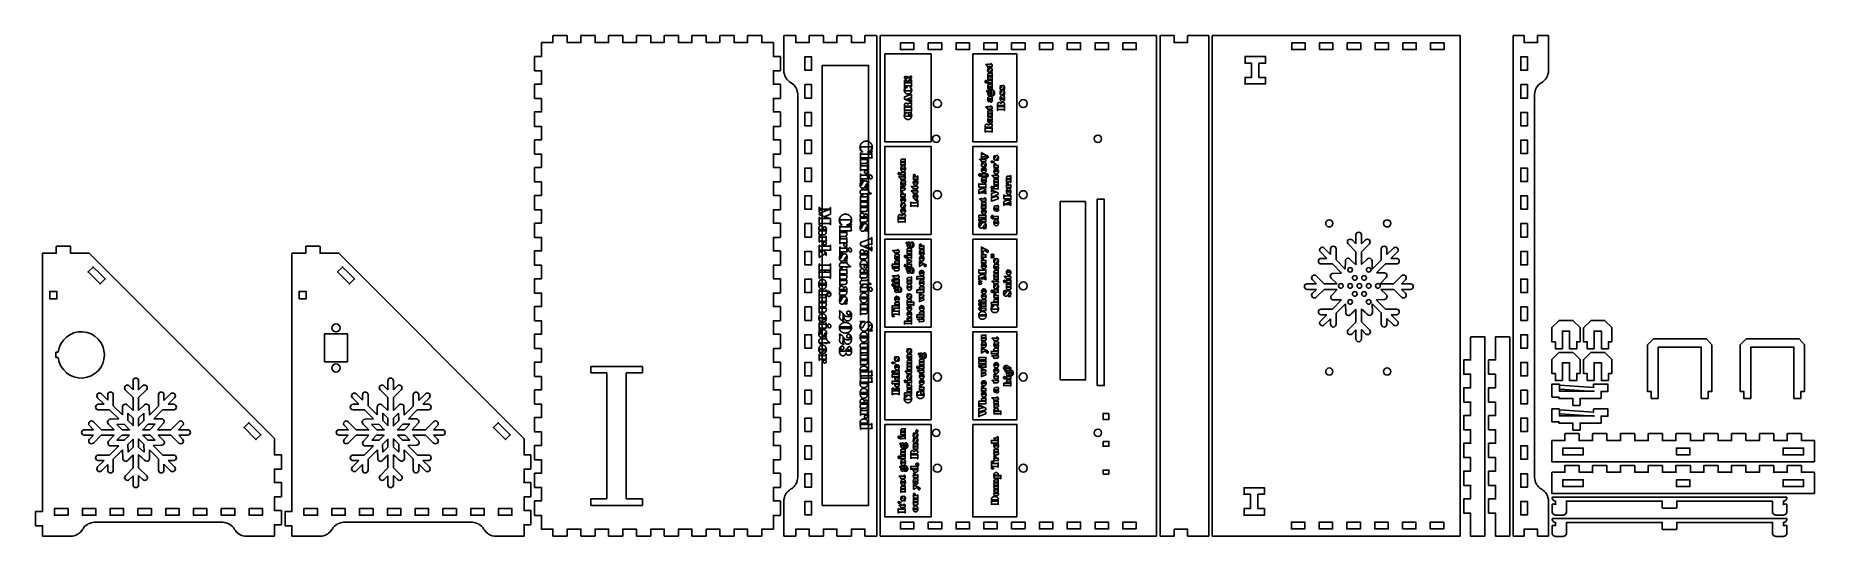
# Model space of a CAD drawing. Header units: millimetres. Extents: x 10 to 778, y 22 to 238.
import ezdxf

# ---------------------------------------------------------------- set-up
doc = ezdxf.new("R2010")
doc.units = ezdxf.units.MM
doc.layers.get('0').update_dxf_attribs({"linetype": 'CONTINUOUS'})

msp = doc.modelspace()

# ---------------------------------------------------------------- linework, layer by layer
for p, q in [((420.55, 225.27), (420.55, 225.37)), ((420.55, 225.37), (421.47, 225.37)), ((421.57, 223.52), (421.36, 223.86)), ((421.36, 223.86), (422.18, 223.86)), ((421.47, 225.37), (421.47, 225.67)), ((421.47, 225.67), (421.55, 225.67)), ((421.55, 224.13), (421.47, 224.13)), ((421.55, 225.67), (421.55, 225.37)), ((421.55, 225.37), (422.77, 225.37)), ((422.86, 224.35), (421.55, 224.35)), ((421.55, 224.35), (421.55, 224.13)), ((422.18, 223.86), (422.18, 223.77)), ((422.64, 225.7), (422.66, 225.82)), ((385.65, 215.04), (385.41, 215.5)), ((385.41, 215.5), (386.65, 215.5)), ((385.5, 215.81), (385.5, 218.7)), ((385.5, 218.7), (386.44, 218.7)), ((385.61, 215.81), (385.5, 215.81)), ((385.61, 217.51), (385.61, 217.46)), ((385.61, 217.46), (386.9, 217.46)), ((388.39, 216.15), (385.61, 216.15)), ((385.61, 216.15), (385.61, 215.81)), ((387.16, 219.63), (386.14, 219.39)), ((386.2, 218.08), (386.2, 218.17)), ((386.2, 218.17), (387.69, 218.17)), ((386.44, 218.7), (386.44, 218.6)), ((386.65, 215.5), (386.65, 215.39)), ((386.9, 217.46), (386.9, 217.55)), ((387.01, 217.55), (387.01, 217.46)), ((387.01, 217.46), (388.39, 217.46)), ((387.39, 218.7), (387.39, 218.8)), ((387.39, 218.8), (388.5, 218.8)), ((387.69, 218.17), (387.69, 218.08)), ((387.9, 215.41), (387.97, 215.51)), ((388.39, 215.81), (388.39, 216.15)), ((388.5, 215.81), (388.39, 215.81)), ((388.5, 218.8), (388.5, 215.81)), ((421.4, 220.15), (421.71, 220.15)), ((421.4, 218.51), (423.23, 218.51)), ((421.47, 218.85), (421.47, 219.7)), ((421.55, 218.85), (421.47, 218.85)), ((421.47, 217.19), (421.47, 217.94)), ((421.55, 217.19), (421.47, 217.19)), ((423.23, 219.13), (421.55, 219.13)), ((421.55, 219.13), (421.55, 218.85)), ((423.23, 217.49), (421.55, 217.49)), ((421.55, 217.49), (421.55, 217.19)), ((421.82, 220.15), (423.23, 220.15)), ((423.23, 220.54), (421.92, 220.54)), ((422.36, 215.88), (421.92, 215.88)), ((422.03, 221.55), (423.23, 221.55)), ((422.12, 216.89), (422.97, 216.89)), ((423.11, 215.88), (422.46, 215.88)), ((422.54, 221.98), (422.54, 222.08)), ((423.4, 221.98), (422.54, 221.98)), ((422.6, 215.49), (423.01, 215.49)), ((422.93, 217.06), (422.97, 217.14)), ((423.17, 222.28), (423.4, 221.98)), ((423.23, 221.55), (423.23, 221.83)), ((423.23, 221.83), (423.32, 221.83)), ((423.23, 220.38), (423.23, 220.54)), ((423.32, 220.38), (423.23, 220.38)), ((423.23, 220.15), (423.23, 220.3)), ((423.23, 220.3), (423.32, 220.3)), ((423.23, 218.85), (423.23, 219.13)), ((423.32, 218.85), (423.23, 218.85)), ((423.23, 218.51), (423.23, 218.81)), ((423.23, 218.81), (423.32, 218.81)), ((423.23, 217.19), (423.23, 217.49)), ((423.32, 217.19), (423.23, 217.19)), ((423.32, 221.83), (423.32, 220.38)), ((423.32, 220.3), (423.32, 218.85)), ((423.32, 218.81), (423.32, 217.19)), ((426.92, 215.91), (426.71, 216.26)), ((426.71, 216.26), (427.53, 216.26)), ((427.53, 216.26), (427.53, 216.16)), ((385.5, 211.42), (388.39, 212.43)), ((385.5, 210.39), (385.5, 211.42)), ((387.72, 209.6), (385.5, 210.39)), ((385.5, 205.27), (385.5, 207.76)), ((386.55, 207.41), (385.92, 207.41)), ((385.99, 214.1), (387.97, 214.1)), ((387.47, 210.78), (386.08, 210.29)), ((386.08, 210.29), (386.08, 210.28)), ((386.08, 210.28), (387.47, 209.8)), ((387.47, 209.8), (387.47, 210.78)), ((387.56, 208.67), (388.01, 208.65)), ((388.39, 211.09), (387.58, 210.81)), ((387.58, 210.81), (387.58, 209.77)), ((387.97, 208.83), (388, 208.94)), ((388.39, 212.43), (388.39, 212.59)), ((388.39, 212.59), (388.5, 212.59)), ((388.39, 210.76), (388.39, 211.09)), ((388.5, 210.76), (388.39, 210.76)), ((388.39, 210.27), (388.5, 210.27)), ((388.5, 209.11), (388.39, 209.11)), ((388.5, 212.59), (388.5, 210.76)), ((388.5, 210.27), (388.5, 209.11)), ((421.19, 213.68), (421.18, 213.67)), ((422.48, 213.31), (421.73, 213.31)), ((421.73, 212.94), (422.48, 212.94)), ((422.36, 210.52), (421.92, 210.52)), ((422.12, 211.53), (422.97, 211.53)), ((423.11, 210.52), (422.46, 210.52)), ((422.6, 210.13), (423.01, 210.13)), ((422.64, 207.41), (422.66, 207.53)), ((422.93, 211.7), (422.97, 211.78)), ((422.94, 213.22), (422.94, 213.44)), ((422.94, 212.96), (422.94, 213.22)), ((422.94, 212.79), (422.94, 212.96)), ((423.73, 213.24), (423.76, 212.66)), ((425.68, 205.56), (425.68, 208.11)), ((425.78, 207.44), (425.78, 207.25)), ((426.8, 207.74), (426.18, 207.74)), ((426.92, 213.72), (426.71, 214.06)), ((426.71, 214.06), (427.53, 214.06)), ((427.11, 208.48), (427.12, 208.48)), ((427.11, 207.25), (427.11, 207.45)), ((428.36, 210.89), (427.15, 210.89)), ((427.17, 210.47), (428.36, 210.47)), ((427.21, 207.44), (427.21, 207.25)), ((428.3, 207.74), (427.5, 207.74)), ((427.53, 214.06), (427.53, 213.97)), ((427.89, 214.38), (427.89, 214.48)), ((428.75, 214.38), (427.89, 214.38)), ((427.89, 212.18), (427.89, 212.28)), ((428.75, 212.18), (427.89, 212.18)), ((428.52, 214.67), (428.75, 214.38)), ((428.52, 212.48), (428.75, 212.18)), ((428.57, 207.25), (428.57, 207.45)), ((428.68, 208.09), (428.68, 205.56)), ((385.66, 204.16), (385.41, 204.61)), ((385.41, 204.61), (386.58, 204.61)), ((385.61, 205.27), (385.5, 205.27)), ((385.61, 207.08), (385.61, 206.93)), ((385.61, 206.93), (386.87, 206.93)), ((388.39, 205.62), (385.61, 205.62)), ((385.61, 205.62), (385.61, 205.27)), ((385.97, 203.11), (388.13, 203.11)), ((386.58, 204.61), (386.58, 204.51)), ((386.87, 206.93), (386.87, 207)), ((386.97, 206.93), (388.39, 206.93)), ((387.15, 203.37), (387.15, 204.96)), ((387.15, 204.96), (387.25, 204.96)), ((387.25, 203.37), (387.15, 203.37)), ((387.25, 204.96), (387.25, 204.74)), ((387.25, 204.74), (388.64, 204.74)), ((388.08, 203.6), (387.25, 203.6)), ((387.25, 203.6), (387.25, 203.37)), ((388.64, 204.74), (388.29, 204.4)), ((388.39, 206.93), (388.39, 207.23)), ((388.39, 207.23), (388.5, 207.23)), ((388.39, 205.27), (388.39, 205.62)), ((388.5, 205.27), (388.39, 205.27)), ((388.5, 207.23), (388.5, 205.27)), ((420.55, 206.98), (420.55, 207.08)), ((420.55, 207.08), (421.47, 207.08)), ((421.4, 204.05), (421.71, 204.05)), ((421.47, 207.08), (421.47, 207.38)), ((421.47, 207.38), (421.55, 207.38)), ((421.55, 205.84), (421.47, 205.84)), ((421.47, 202.75), (421.47, 203.6)), ((421.55, 202.75), (421.47, 202.75)), ((421.55, 207.38), (421.55, 207.08)), ((421.55, 207.08), (422.77, 207.08)), ((422.86, 206.06), (421.55, 206.06)), ((421.55, 206.06), (421.55, 205.84)), ((423.23, 203.03), (421.55, 203.03)), ((421.55, 203.03), (421.55, 202.75)), ((421.82, 204.05), (423.23, 204.05)), ((423.23, 204.44), (421.92, 204.44)), ((422.36, 201.44), (421.92, 201.44)), ((422.03, 205.46), (423.23, 205.46)), ((422.12, 202.45), (422.97, 202.45)), ((423.11, 201.44), (422.46, 201.44)), ((422.6, 201.05), (423.01, 201.05)), ((422.79, 199.74), (422.82, 199.85)), ((422.93, 202.62), (422.97, 202.7)), ((423.23, 205.46), (423.23, 205.74)), ((423.23, 205.74), (423.32, 205.74)), ((423.23, 204.28), (423.23, 204.44)), ((423.32, 204.28), (423.23, 204.28)), ((423.23, 204.05), (423.23, 204.21)), ((423.23, 204.21), (423.32, 204.21)), ((423.23, 202.75), (423.23, 203.03)), ((423.32, 202.75), (423.23, 202.75)), ((423.32, 205.74), (423.32, 204.28)), ((423.32, 204.21), (423.32, 202.75)), ((425.78, 205.56), (425.68, 205.56)), ((425.78, 207.25), (427.11, 207.25)), ((428.57, 205.95), (425.78, 205.95)), ((425.78, 205.95), (425.78, 205.56)), ((427.21, 207.25), (428.57, 207.25)), ((428.57, 205.56), (428.57, 205.95)), ((428.68, 205.56), (428.57, 205.56)), ((420.32, 196.18), (420.32, 198.67)), ((420.43, 196.18), (420.32, 196.18)), ((420.43, 197.99), (420.43, 197.84)), ((420.43, 197.84), (421.69, 197.84)), ((423.22, 196.53), (420.43, 196.53)), ((420.43, 196.53), (420.43, 196.18)), ((421.37, 198.32), (420.74, 198.32)), ((421.69, 197.84), (421.69, 197.92)), ((421.8, 197.84), (423.22, 197.84)), ((422.38, 199.58), (422.84, 199.57)), ((423.22, 197.84), (423.22, 198.14)), ((423.22, 198.14), (423.32, 198.14)), ((423.22, 196.18), (423.22, 196.53)), ((423.32, 196.18), (423.22, 196.18)), ((423.32, 198.14), (423.32, 196.18)), ((366.42, 184.79), (366.42, 187.22)), ((366.42, 187.22), (366.57, 187.22)), ((366.57, 184.79), (366.42, 184.79)), ((366.42, 182.23), (366.42, 184.66)), ((366.42, 184.66), (366.57, 184.66)), ((366.57, 187.22), (366.57, 186.75)), ((366.57, 186.75), (371.27, 186.75)), ((369, 185.05), (366.57, 185.05)), ((366.57, 185.05), (366.57, 184.79)), ((366.57, 184.66), (366.57, 184.41)), ((366.57, 184.41), (368.78, 184.41)), ((370.59, 189.87), (367.3, 189.87)), ((367.42, 187.68), (367.3, 187.51)), ((371.51, 185.05), (369.18, 185.05)), ((369.5, 187.54), (369.5, 187.71)), ((371.57, 187.54), (369.5, 187.54)), ((371.18, 188.3), (371.57, 187.54)), ((371.27, 186.75), (371.27, 187.22)), ((371.27, 187.22), (371.42, 187.22)), ((371.42, 187.22), (371.42, 185.96)), ((384.53, 184.56), (385.73, 184.56)), ((385.73, 184.56), (385.73, 184.84)), ((385.73, 184.84), (385.82, 184.84)), ((385.82, 184.84), (385.82, 183.38)), ((417.88, 184.41), (417.88, 184.51)), ((417.88, 184.51), (418.79, 184.51)), ((418.79, 186.6), (418.79, 187.37)), ((418.79, 187.37), (418.88, 187.37)), ((418.88, 186.6), (418.79, 186.6)), ((418.79, 185.04), (418.79, 186.53)), ((418.79, 186.53), (418.88, 186.53)), ((418.88, 185.04), (418.79, 185.04)), ((418.79, 184.51), (418.79, 184.81)), ((418.79, 184.81), (418.88, 184.81)), ((418.88, 186.33), (419.55, 186.71)), ((418.88, 186.53), (418.88, 186.33)), ((420.63, 186.16), (418.88, 185.16)), ((418.88, 185.16), (418.88, 185.04)), ((418.88, 184.81), (418.88, 184.51)), ((418.88, 184.51), (420.1, 184.51)), ((419.26, 186.98), (421.26, 185.96)), ((419.96, 184.84), (419.99, 184.96)), ((421.17, 185.88), (420.63, 186.16)), ((421.17, 185.87), (421.17, 185.88)), ((424.24, 185.64), (424.04, 185.98)), ((424.04, 185.98), (424.85, 185.98)), ((424.85, 185.98), (424.85, 185.89)), ((425.84, 184.4), (426.07, 184.1)), ((366.57, 182.23), (366.42, 182.23)), ((366.42, 179.48), (366.42, 182.15)), ((366.42, 182.15), (366.57, 182.15)), ((366.57, 179.48), (366.42, 179.48)), ((366.42, 175.46), (366.42, 178.16)), ((366.42, 178.16), (366.57, 178.16)), ((368.49, 182.69), (366.57, 182.69)), ((366.57, 182.69), (366.57, 182.23)), ((366.57, 182.15), (366.57, 181.67)), ((366.57, 181.67), (369.37, 181.67)), ((368.36, 179.98), (366.57, 179.98)), ((366.57, 179.98), (366.57, 179.48)), ((366.57, 178.16), (366.57, 177.65)), ((366.57, 177.65), (369.37, 177.65)), ((369.62, 179.98), (368.77, 179.98)), ((368.77, 179.98), (368.77, 179.96)), ((368.92, 179.64), (368.93, 179.66)), ((369.37, 181.67), (369.37, 182.15)), ((369.37, 182.15), (369.52, 182.15)), ((369.37, 177.65), (369.37, 178.16)), ((369.37, 178.16), (369.52, 178.16)), ((369.52, 182.15), (369.52, 180.9)), ((369.52, 178.16), (369.52, 176.9)), ((383.05, 176.8), (383.05, 176.9)), ((383.05, 176.9), (383.97, 176.9)), ((383.9, 183.15), (384.21, 183.15)), ((383.9, 178.74), (385.73, 178.74)), ((383.97, 181.85), (383.97, 182.7)), ((384.05, 181.85), (383.97, 181.85)), ((383.97, 177.42), (383.97, 178.18)), ((384.05, 177.42), (383.97, 177.42)), ((383.97, 176.9), (383.97, 177.19)), ((383.97, 177.19), (384.05, 177.19)), ((385.73, 182.13), (384.05, 182.13)), ((384.05, 182.13), (384.05, 181.85)), ((385.73, 177.73), (384.05, 177.73)), ((384.05, 177.73), (384.05, 177.42)), ((384.05, 177.19), (384.05, 176.9)), ((384.05, 176.9), (385.27, 176.9)), ((385.51, 180.64), (384.3, 180.64)), ((384.32, 183.15), (385.73, 183.15)), ((384.32, 180.22), (385.51, 180.22)), ((385.73, 183.54), (384.42, 183.54)), ((385.14, 177.22), (385.16, 177.34)), ((385.73, 183.38), (385.73, 183.54)), ((385.82, 183.38), (385.73, 183.38)), ((385.73, 183.15), (385.73, 183.31)), ((385.73, 183.31), (385.82, 183.31)), ((385.73, 181.85), (385.73, 182.13)), ((385.82, 181.85), (385.73, 181.85)), ((385.73, 178.74), (385.73, 179.04)), ((385.73, 179.04), (385.82, 179.04)), ((385.73, 177.42), (385.73, 177.73)), ((385.82, 177.42), (385.73, 177.42)), ((385.82, 183.31), (385.82, 181.85)), ((385.82, 179.04), (385.82, 177.42)), ((389.26, 176.96), (389.76, 176.96)), ((389.68, 177.16), (389.67, 177.15)), ((389.76, 176.96), (389.76, 176.97)), ((390.01, 176.96), (391.08, 176.96)), ((391.08, 176.96), (391.08, 177.26)), ((391.08, 177.26), (391.18, 177.26)), ((391.18, 177.26), (391.18, 175.66)), ((418.89, 182.66), (418.69, 183)), ((418.69, 183), (419.5, 183)), ((418.73, 178.24), (420.65, 178.24)), ((418.88, 183.27), (418.79, 183.27)), ((418.79, 176.92), (418.79, 177.66)), ((418.88, 176.92), (418.79, 176.92)), ((420.18, 183.49), (418.88, 183.49)), ((418.88, 183.49), (418.88, 183.27)), ((420.65, 177.23), (418.88, 177.23)), ((418.88, 177.23), (418.88, 176.92)), ((419.62, 180.14), (419.09, 180.14)), ((419.09, 179.72), (419.62, 179.72)), ((419.5, 183), (419.5, 182.91)), ((419.62, 179.72), (419.62, 180.14)), ((419.71, 180.91), (419.71, 179.72)), ((419.71, 179.72), (420.11, 179.72)), ((419.87, 181.12), (419.87, 181.22)), ((420.72, 181.12), (419.87, 181.12)), ((420.06, 180.8), (420.14, 180.87)), ((420.25, 176.79), (420.29, 176.87)), ((420.49, 181.42), (420.72, 181.12)), ((420.65, 177.29), (420.65, 177.23)), ((421.55, 177.52), (421.56, 177.53)), ((423.23, 177.36), (423.23, 177.47)), ((423.23, 177.47), (424.14, 177.47)), ((423.47, 183.68), (424.26, 183.45)), ((424.08, 181.74), (424.59, 181.74)), ((424.14, 180.44), (424.14, 181.19)), ((424.23, 180.44), (424.14, 180.44)), ((424.14, 177.47), (424.14, 177.76)), ((424.14, 177.76), (424.23, 177.76)), ((425.91, 180.73), (424.23, 180.73)), ((424.23, 180.73), (424.23, 180.44)), ((424.23, 177.76), (424.23, 177.47)), ((424.23, 177.47), (425.45, 177.47)), ((424.26, 183.45), (424.26, 183.34)), ((424.97, 179.55), (424.44, 179.55)), ((424.44, 179.13), (424.97, 179.13)), ((424.5, 181.95), (424.49, 181.94)), ((424.59, 181.74), (424.59, 181.75)), ((424.84, 181.74), (425.91, 181.74)), ((424.97, 179.13), (424.97, 179.55)), ((425.06, 180.32), (425.06, 179.13)), ((425.06, 179.13), (425.46, 179.13)), ((425.22, 184.1), (425.22, 184.2)), ((426.07, 184.1), (425.22, 184.1)), ((425.31, 177.79), (425.34, 177.91)), ((425.41, 180.21), (425.49, 180.29)), ((425.91, 181.74), (425.91, 182.04)), ((425.91, 182.04), (426, 182.04)), ((425.91, 180.44), (425.91, 180.73)), ((426, 180.44), (425.91, 180.44)), ((426, 182.04), (426, 180.44)), ((430.05, 177.13), (431.26, 177.13)), ((431.26, 177.13), (431.26, 177.41)), ((431.26, 177.41), (431.35, 177.41)), ((431.35, 177.41), (431.35, 175.95)), ((366.68, 174.76), (366.3, 175.24)), ((366.3, 175.24), (367.72, 175.24)), ((366.57, 175.46), (366.42, 175.46)), ((369.62, 175.96), (366.57, 175.96)), ((366.57, 175.96), (366.57, 175.46)), ((367.2, 171.3), (369.37, 171.3)), ((369.37, 169.6), (367.34, 169.6)), ((367.56, 169.05), (367.52, 168.85)), ((367.72, 175.24), (367.72, 175.08)), ((368.33, 172.11), (368.33, 172.27)), ((369.69, 172.11), (368.33, 172.11)), ((369.35, 172.69), (369.69, 172.11)), ((369.37, 171.3), (369.37, 171.67)), ((369.37, 171.67), (369.52, 171.67)), ((369.37, 169.1), (369.37, 169.6)), ((369.52, 169.1), (369.37, 169.1)), ((371.04, 169.6), (369.52, 169.6)), ((369.52, 169.6), (369.52, 169.1)), ((371.04, 169.77), (371.04, 169.6)), ((383.9, 169.42), (384.41, 169.42)), ((384.05, 175.65), (383.97, 175.65)), ((383.97, 172.07), (383.97, 172.86)), ((383.97, 172.86), (384.05, 172.86)), ((384.05, 172.07), (383.97, 172.07)), ((383.97, 170.48), (383.97, 171.94)), ((383.97, 171.94), (384.05, 171.94)), ((384.05, 170.48), (383.97, 170.48)), ((385.36, 175.88), (384.05, 175.88)), ((384.05, 175.88), (384.05, 175.65)), ((384.05, 171.7), (385.06, 172.13)), ((384.05, 171.94), (384.05, 171.7)), ((385.82, 171.38), (384.05, 170.62)), ((384.05, 170.62), (384.05, 170.48)), ((384.33, 169.62), (384.32, 169.61)), ((384.41, 169.42), (384.41, 169.43)), ((384.86, 174.2), (384.42, 174.2)), ((384.6, 172.42), (385.82, 171.94)), ((384.62, 175.22), (385.47, 175.22)), ((384.66, 169.42), (385.73, 169.42)), ((385.61, 174.2), (384.96, 174.2)), ((385.1, 173.82), (385.51, 173.82)), ((385.43, 175.39), (385.47, 175.47)), ((385.73, 169.42), (385.73, 169.71)), ((385.73, 169.71), (385.82, 169.71)), ((385.82, 171.94), (385.82, 171.38)), ((385.82, 169.71), (385.82, 168.12)), ((388.4, 172.58), (388.4, 172.68)), ((388.4, 172.68), (389.32, 172.68)), ((388.4, 170.78), (388.4, 170.88)), ((388.4, 170.88), (389.32, 170.88)), ((389.32, 175.66), (389.32, 176.41)), ((389.41, 175.66), (389.32, 175.66)), ((389.32, 172.68), (389.32, 172.98)), ((389.32, 172.98), (389.41, 172.98)), ((389.41, 171.44), (389.32, 171.44)), ((389.32, 170.88), (389.32, 171.17)), ((389.32, 171.17), (389.41, 171.17)), ((389.41, 169.64), (389.32, 169.64)), ((391.08, 175.94), (389.41, 175.94)), ((389.41, 175.94), (389.41, 175.66)), ((389.41, 172.98), (389.41, 172.68)), ((389.41, 172.68), (390.63, 172.68)), ((390.71, 171.66), (389.41, 171.66)), ((389.41, 171.66), (389.41, 171.44)), ((389.41, 171.17), (389.41, 170.88)), ((389.41, 170.88), (390.63, 170.88)), ((390.71, 169.86), (389.41, 169.86)), ((389.41, 169.86), (389.41, 169.64)), ((390.14, 174.77), (389.61, 174.77)), ((389.61, 174.35), (390.14, 174.35)), ((390.14, 174.35), (390.14, 174.77)), ((390.24, 175.54), (390.24, 174.35)), ((390.24, 174.35), (390.63, 174.35)), ((390.24, 169.47), (390.24, 168.28)), ((390.49, 173.01), (390.52, 173.13)), ((390.49, 171.21), (390.52, 171.32)), ((390.59, 175.43), (390.67, 175.5)), ((390.59, 169.36), (390.67, 169.44)), ((391.08, 175.66), (391.08, 175.94)), ((391.18, 175.66), (391.08, 175.66)), ((417.65, 172.44), (417.65, 174.04)), ((417.65, 174.04), (417.75, 174.04)), ((419.14, 171.86), (417.65, 172.44)), ((417.65, 171.25), (419.14, 171.86)), ((417.65, 169.56), (417.65, 171.25)), ((417.75, 169.56), (417.65, 169.56)), ((417.75, 174.04), (417.75, 173.67)), ((417.75, 173.67), (420.54, 173.67)), ((417.93, 169.95), (417.75, 169.84)), ((417.75, 169.84), (417.75, 169.56)), ((419.74, 169.95), (417.93, 169.95)), ((420.54, 172.39), (418.07, 172.39)), ((418.07, 172.39), (418.07, 172.38)), ((418.07, 172.38), (420.65, 171.39)), ((420.65, 171.09), (418.08, 170.08)), ((418.08, 170.08), (419.67, 170.08)), ((419.69, 175.61), (419.24, 175.61)), ((419.45, 176.62), (420.29, 176.62)), ((420.43, 175.61), (419.79, 175.61)), ((419.92, 175.22), (420.34, 175.22)), ((420.54, 173.67), (420.54, 174.04)), ((420.54, 174.04), (420.65, 174.04)), ((420.54, 172.01), (420.54, 172.39)), ((420.65, 172.01), (420.54, 172.01)), ((420.54, 170.59), (420.54, 170.64)), ((420.54, 170.64), (420.65, 170.64)), ((420.65, 169.49), (420.54, 169.49)), ((420.65, 174.04), (420.65, 172.01)), ((420.65, 171.39), (420.65, 171.09)), ((420.65, 170.64), (420.65, 169.49)), ((423, 170.43), (423, 171.48)), ((423, 171.48), (423.11, 171.48)), ((423.11, 170.43), (423, 170.43)), ((423, 168.07), (423, 169.9)), ((423, 169.9), (423.11, 169.9)), ((423.11, 169.65), (424.96, 170.27)), ((423.11, 169.9), (423.11, 169.65)), ((423.89, 170.89), (426, 169.99)), ((424.08, 174.44), (424.38, 174.44)), ((424.08, 172.8), (425.91, 172.8)), ((424.23, 176.22), (424.14, 176.22)), ((424.14, 173.13), (424.14, 173.99)), ((424.23, 173.13), (424.14, 173.13)), ((424.14, 171.48), (424.14, 172.23)), ((424.23, 171.48), (424.14, 171.48)), ((425.53, 176.45), (424.23, 176.45)), ((424.23, 176.45), (424.23, 176.22)), ((425.91, 173.42), (424.23, 173.42)), ((424.23, 173.42), (424.23, 173.13)), ((425.91, 171.78), (424.23, 171.78)), ((424.23, 171.78), (424.23, 171.48)), ((424.49, 174.44), (425.91, 174.44)), ((426, 169.26), (424.59, 168.79)), ((425.91, 174.83), (424.6, 174.83)), ((424.7, 175.84), (425.91, 175.84)), ((425.91, 175.84), (425.91, 176.12)), ((425.91, 176.12), (426, 176.12)), ((425.91, 174.67), (425.91, 174.83)), ((426, 174.67), (425.91, 174.67)), ((425.91, 174.44), (425.91, 174.59)), ((425.91, 174.59), (426, 174.59)), ((425.91, 173.13), (425.91, 173.42)), ((426, 173.13), (425.91, 173.13)), ((425.91, 172.8), (425.91, 173.09)), ((425.91, 173.09), (426, 173.09)), ((425.91, 171.48), (425.91, 171.78)), ((426, 171.48), (425.91, 171.48)), ((426, 176.12), (426, 174.67)), ((426, 174.59), (426, 173.13)), ((426, 173.09), (426, 171.48)), ((426, 169.99), (426, 169.26)), ((428.35, 167.46), (428.35, 169.06)), ((428.35, 169.06), (428.46, 169.06)), ((428.46, 169.06), (428.46, 168.69)), ((429.43, 175.72), (429.73, 175.72)), ((429.43, 173.28), (429.94, 173.28)), ((429.49, 174.42), (429.49, 175.27)), ((429.58, 174.42), (429.49, 174.42)), ((429.49, 171.98), (429.49, 172.73)), ((429.58, 171.98), (429.49, 171.98)), ((431.26, 174.7), (429.58, 174.7)), ((429.58, 174.7), (429.58, 174.42)), ((431.26, 172.27), (429.58, 172.27)), ((429.58, 172.27), (429.58, 171.98)), ((431.04, 170.78), (429.83, 170.78)), ((429.84, 175.72), (431.26, 175.72)), ((429.85, 173.48), (429.84, 173.48)), ((429.84, 170.36), (431.04, 170.36)), ((429.94, 173.28), (429.94, 173.29)), ((431.26, 176.11), (429.95, 176.11)), ((430.19, 173.28), (431.26, 173.28)), ((431.25, 168.69), (431.25, 169.06)), ((431.25, 169.06), (431.35, 169.06)), ((431.26, 175.95), (431.26, 176.11)), ((431.35, 175.95), (431.26, 175.95)), ((431.26, 175.72), (431.26, 175.88)), ((431.26, 175.88), (431.35, 175.88)), ((431.26, 174.42), (431.26, 174.7)), ((431.35, 174.42), (431.26, 174.42)), ((431.26, 173.28), (431.26, 173.58)), ((431.26, 173.58), (431.35, 173.58)), ((431.26, 171.98), (431.26, 172.27)), ((431.35, 171.98), (431.26, 171.98)), ((431.35, 175.88), (431.35, 174.42)), ((431.35, 173.58), (431.35, 171.98)), ((431.35, 169.06), (431.35, 167.03)), ((348.58, 161.8), (348.58, 163.73)), ((348.58, 163.73), (348.76, 163.73)), ((348.58, 161.05), (352.87, 162.74)), ((348.76, 161.8), (348.58, 161.8)), ((348.76, 161.89), (348.76, 161.8)), ((350.1, 162.95), (353.11, 162.95)), ((352.87, 162.74), (350.21, 162.74)), ((353.11, 162.95), (353.41, 163.13)), ((353.41, 163.13), (353.41, 163.6)), ((353.41, 163.6), (353.58, 163.6)), ((353.58, 163.6), (353.58, 160.78)), ((366.42, 166.3), (366.42, 168.73)), ((366.42, 168.73), (366.57, 168.73)), ((366.57, 166.3), (366.42, 166.3)), ((366.42, 164.01), (366.42, 166.2)), ((366.42, 166.2), (366.57, 166.2)), ((366.57, 164.01), (366.42, 164.01)), ((366.42, 161.49), (366.42, 163.89)), ((366.42, 163.89), (366.57, 163.89)), ((366.57, 161.49), (366.42, 161.49)), ((366.57, 168.73), (366.57, 168.26)), ((366.57, 168.26), (369.37, 168.26)), ((368.91, 166.56), (366.57, 166.56)), ((366.57, 166.56), (366.57, 166.3)), ((366.57, 166.2), (366.57, 165.96)), ((366.57, 165.96), (368.78, 165.96)), ((368.91, 164.27), (366.57, 164.27)), ((366.57, 164.27), (366.57, 164.01)), ((366.57, 163.89), (366.57, 163.64)), ((366.57, 163.64), (368.74, 163.64)), ((368.55, 161.96), (366.57, 161.96)), ((366.57, 161.96), (366.57, 161.49)), ((369.62, 166.56), (369.09, 166.56)), ((369.37, 168.26), (369.37, 168.73)), ((369.37, 168.73), (369.52, 168.73)), ((369.52, 168.73), (369.52, 167.55)), ((384.07, 165.09), (383.86, 165.44)), ((383.86, 165.44), (384.68, 165.44)), ((383.97, 168.12), (383.97, 168.86)), ((384.05, 168.12), (383.97, 168.12)), ((385.73, 168.4), (384.05, 168.4)), ((384.05, 168.4), (384.05, 168.12)), ((384.79, 167.23), (384.26, 167.23)), ((384.26, 166.8), (384.79, 166.8)), ((384.79, 162.58), (384.26, 162.58)), ((384.26, 162.15), (384.79, 162.15)), ((384.68, 165.44), (384.68, 165.34)), ((384.79, 166.8), (384.79, 167.23)), ((384.79, 162.15), (384.79, 162.58)), ((384.88, 168), (384.88, 166.8)), ((384.88, 166.8), (385.28, 166.8)), ((384.88, 163.35), (384.88, 162.15)), ((384.88, 162.15), (385.28, 162.15)), ((385.04, 163.56), (385.04, 163.65)), ((385.9, 163.56), (385.04, 163.56)), ((385.24, 167.89), (385.32, 167.96)), ((385.24, 163.24), (385.32, 163.31)), ((385.67, 163.85), (385.9, 163.56)), ((385.73, 168.12), (385.73, 168.4)), ((385.82, 168.12), (385.73, 168.12)), ((388.18, 164.01), (388.18, 166.06)), ((388.18, 166.06), (388.28, 166.06)), ((388.28, 164.01), (388.18, 164.01)), ((388.28, 166.06), (388.28, 165.67)), ((388.28, 165.67), (391.07, 165.67)), ((391.07, 164.36), (388.28, 164.36)), ((388.28, 164.36), (388.28, 164.01)), ((390.14, 168.7), (389.61, 168.7)), ((389.61, 168.28), (390.14, 168.28)), ((390.05, 166.87), (390.05, 166.97)), ((390.05, 166.97), (391.18, 166.97)), ((390.14, 168.28), (390.14, 168.7)), ((390.24, 168.28), (390.63, 168.28)), ((391.07, 164.01), (391.07, 164.36)), ((391.18, 164.01), (391.07, 164.01)), ((391.18, 166.97), (391.18, 164.01)), ((417.88, 167.31), (417.88, 167.41)), ((417.88, 167.41), (418.79, 167.41)), ((418.73, 164.38), (419.03, 164.38)), ((418.79, 167.41), (418.79, 167.71)), ((418.79, 167.71), (418.88, 167.71)), ((418.88, 166.17), (418.79, 166.17)), ((418.79, 163.08), (418.79, 163.94)), ((418.88, 163.08), (418.79, 163.08)), ((418.88, 167.71), (418.88, 167.41)), ((418.88, 167.41), (420.1, 167.41)), ((420.18, 166.4), (418.88, 166.4)), ((418.88, 166.4), (418.88, 166.17)), ((420.56, 163.37), (418.88, 163.37)), ((418.88, 163.37), (418.88, 163.08)), ((419.62, 162.19), (419.09, 162.19)), ((419.09, 161.77), (419.62, 161.77)), ((419.14, 164.38), (420.56, 164.38)), ((420.56, 164.77), (419.25, 164.77)), ((419.35, 165.79), (420.56, 165.79)), ((419.62, 161.77), (419.62, 162.19)), ((419.71, 162.96), (419.71, 161.77)), ((419.71, 161.77), (420.11, 161.77)), ((419.96, 167.74), (419.99, 167.86)), ((420.06, 162.85), (420.14, 162.93)), ((420.56, 165.79), (420.56, 166.07)), ((420.56, 166.07), (420.65, 166.07)), ((420.56, 164.62), (420.56, 164.77)), ((420.65, 164.62), (420.56, 164.62)), ((420.56, 164.38), (420.56, 164.54)), ((420.56, 164.54), (420.65, 164.54)), ((420.56, 163.08), (420.56, 163.37)), ((420.65, 163.08), (420.56, 163.08)), ((420.65, 166.07), (420.65, 164.62)), ((420.65, 164.54), (420.65, 163.08)), ((423.11, 168.07), (423, 168.07)), ((423, 166.17), (423, 167.98)), ((423, 167.98), (423.11, 167.98)), ((423.11, 166.17), (423, 166.17)), ((424.44, 168.73), (423.11, 168.29)), ((423.11, 167.77), (425.04, 168.45)), ((423.11, 168.29), (423.11, 168.07)), ((423.11, 167.98), (423.11, 167.77)), ((426, 167.43), (423.11, 166.41)), ((423.11, 166.41), (423.11, 166.17)), ((425.04, 168.45), (424.44, 168.73)), ((424.59, 168.79), (426, 168.14)), ((425.04, 163.36), (424.59, 163.36)), ((424.8, 164.38), (425.64, 164.38)), ((425.78, 163.36), (425.14, 163.36)), ((425.28, 162.97), (425.69, 162.97)), ((425.6, 164.55), (425.64, 164.63)), ((426, 168.14), (426, 167.43)), ((429.84, 166.88), (428.35, 167.46)), ((428.35, 166.27), (429.84, 166.88)), ((428.35, 164.58), (428.35, 166.27)), ((428.46, 164.58), (428.35, 164.58)), ((428.46, 168.69), (431.25, 168.69)), ((428.64, 164.97), (428.46, 164.86)), ((428.46, 164.86), (428.46, 164.58)), ((430.44, 164.97), (428.64, 164.97)), ((431.25, 167.41), (428.78, 167.41)), ((428.78, 167.41), (428.78, 167.4)), ((428.78, 167.4), (431.35, 166.41)), ((431.35, 166.11), (428.78, 165.1)), ((428.78, 165.1), (430.37, 165.1)), ((431.25, 167.03), (431.25, 167.41)), ((431.35, 167.03), (431.25, 167.03)), ((431.25, 165.61), (431.25, 165.66)), ((431.25, 165.66), (431.35, 165.66)), ((431.35, 164.5), (431.25, 164.5)), ((431.35, 166.41), (431.35, 166.11)), ((431.35, 165.66), (431.35, 164.5)), ((348.58, 160.56), (348.58, 161.05)), ((352.87, 158.9), (348.58, 160.56)), ((348.58, 156.14), (348.58, 159.51)), ((348.58, 159.51), (348.76, 159.51)), ((348.76, 156.14), (348.58, 156.14)), ((348.76, 159.51), (348.76, 158.89)), ((348.76, 158.89), (352.87, 158.89)), ((353.41, 156.75), (348.76, 156.75)), ((348.76, 156.75), (348.76, 156.14)), ((349.79, 154.17), (349.1, 154.17)), ((353.58, 160.78), (351.09, 159.76)), ((351.09, 159.76), (353.58, 158.8)), ((352.87, 158.89), (352.87, 158.9)), ((353.41, 156.14), (353.41, 156.75)), ((353.58, 156.14), (353.41, 156.14)), ((353.58, 158.8), (353.58, 156.14)), ((357.5, 153.28), (357.5, 155.7)), ((357.5, 155.7), (357.65, 155.7)), ((357.65, 155.7), (357.65, 155.23)), ((357.65, 155.23), (362.35, 155.23)), ((361.68, 158.36), (358.38, 158.36)), ((358.5, 156.17), (358.38, 155.99)), ((360.58, 156.02), (360.58, 156.2)), ((362.65, 156.02), (360.58, 156.02)), ((362.26, 156.79), (362.65, 156.02)), ((362.35, 155.23), (362.35, 155.7)), ((362.35, 155.7), (362.5, 155.7)), ((362.5, 155.7), (362.5, 154.45)), ((366.68, 156.21), (366.3, 156.7)), ((366.3, 156.7), (367.72, 156.7)), ((366.78, 159.03), (367.85, 159.03)), ((367.63, 159.68), (366.94, 159.68)), ((368.42, 157.34), (367.02, 157.34)), ((367.08, 157.06), (367.02, 156.93)), ((367.72, 156.7), (367.72, 156.54)), ((368.02, 159.03), (368.76, 159.03)), ((368.33, 153.57), (368.33, 153.73)), ((369.35, 154.14), (369.69, 153.57)), ((382.82, 157.16), (382.82, 159.65)), ((382.93, 157.16), (382.82, 157.16)), ((382.93, 158.97), (382.93, 158.82)), ((382.93, 158.82), (384.19, 158.82)), ((385.72, 157.52), (382.93, 157.52)), ((382.93, 157.52), (382.93, 157.16)), ((383.87, 159.31), (383.24, 159.31)), ((384.19, 158.82), (384.19, 158.9)), ((384.3, 158.82), (385.72, 158.82)), ((384.88, 160.56), (385.34, 160.55)), ((385.29, 160.73), (385.32, 160.84)), ((385.72, 158.82), (385.72, 159.13)), ((385.72, 159.13), (385.82, 159.13)), ((385.72, 157.16), (385.72, 157.52)), ((385.82, 157.16), (385.72, 157.16)), ((385.82, 159.13), (385.82, 157.16)), ((417.81, 156.68), (417.5, 157.09)), ((417.5, 157.09), (418.61, 157.09)), ((417.59, 160.29), (420.56, 160.29)), ((417.65, 158.99), (417.65, 159.83)), ((417.74, 158.99), (417.65, 158.99)), ((420.56, 159.27), (417.74, 159.27)), ((417.74, 159.27), (417.74, 158.99)), ((418.61, 157.09), (418.61, 156.98)), ((418.73, 158.65), (420.56, 158.65)), ((418.79, 157.33), (418.79, 158.09)), ((418.88, 157.33), (418.79, 157.33)), ((420.56, 157.63), (418.88, 157.63)), ((418.88, 157.63), (418.88, 157.33)), ((419.51, 154.63), (419.51, 154.74)), ((419.51, 154.74), (419.52, 154.74)), ((420.77, 154.63), (419.51, 154.63)), ((420.46, 155.03), (420.77, 154.63)), ((420.56, 160.29), (420.56, 160.58)), ((420.56, 160.58), (420.65, 160.58)), ((420.56, 158.99), (420.56, 159.27)), ((420.65, 158.99), (420.56, 158.99)), ((420.56, 158.65), (420.56, 158.95)), ((420.56, 158.95), (420.65, 158.95)), ((420.56, 157.33), (420.56, 157.63)), ((420.65, 157.33), (420.56, 157.33)), ((420.65, 160.58), (420.65, 158.99)), ((420.65, 158.95), (420.65, 157.33)), ((423.03, 159.66), (423.02, 159.61)), ((423.04, 159.66), (423.03, 159.66)), ((424.14, 158.78), (423.85, 158.78)), ((424.14, 159.87), (424.14, 160.12)), ((424.14, 160.12), (424.23, 160.12)), ((424.14, 158.49), (424.14, 158.78)), ((424.23, 158.49), (424.14, 158.49)), ((424.23, 160.12), (424.23, 159.8)), ((424.23, 159.8), (425.91, 159.8)), ((425.91, 158.78), (424.23, 158.78)), ((424.23, 158.78), (424.23, 158.49)), ((425.68, 157.28), (424.47, 157.28)), ((424.49, 156.86), (425.68, 156.86)), ((425.91, 159.8), (425.91, 160.12)), ((425.91, 160.12), (426, 160.12)), ((425.91, 158.49), (425.91, 158.78)), ((426, 158.49), (425.91, 158.49)), ((426, 160.12), (426, 158.49)), ((348.58, 148.67), (348.58, 151.34)), ((348.58, 151.34), (348.73, 151.34)), ((348.73, 148.67), (348.58, 148.67)), ((348.58, 144.69), (348.58, 147.35)), ((348.58, 147.35), (348.73, 147.35)), ((348.73, 151.34), (348.73, 150.87)), ((348.73, 150.87), (351.53, 150.87)), ((350.52, 149.17), (348.73, 149.17)), ((348.73, 149.17), (348.73, 148.67)), ((348.73, 147.35), (348.73, 146.89)), ((348.73, 146.89), (353.43, 146.89)), ((348.95, 153.52), (350.02, 153.52)), ((350.58, 151.83), (349.18, 151.83)), ((349.24, 151.55), (349.18, 151.41)), ((350.18, 153.52), (350.93, 153.52)), ((351.78, 149.17), (350.93, 149.17)), ((350.93, 149.17), (350.93, 149.16)), ((351.08, 148.83), (351.09, 148.85)), ((351.53, 150.87), (351.53, 151.34)), ((351.53, 151.34), (351.68, 151.34)), ((351.68, 151.34), (351.68, 150.1)), ((353.43, 146.89), (353.43, 147.35)), ((353.43, 147.35), (353.58, 147.35)), ((353.58, 147.35), (353.58, 146.05)), ((357.65, 153.28), (357.5, 153.28)), ((357.5, 150.71), (357.5, 153.14)), ((357.5, 153.14), (357.65, 153.14)), ((357.65, 150.71), (357.5, 150.71)), ((357.5, 147.96), (357.5, 150.63)), ((357.5, 150.63), (357.65, 150.63)), ((357.65, 147.96), (357.5, 147.96)), ((357.5, 143.95), (357.5, 146.64)), ((357.5, 146.64), (357.65, 146.64)), ((360.08, 153.54), (357.65, 153.54)), ((357.65, 153.54), (357.65, 153.28)), ((357.65, 153.14), (357.65, 152.89)), ((357.65, 152.89), (359.86, 152.89)), ((359.57, 151.18), (357.65, 151.18)), ((357.65, 151.18), (357.65, 150.71)), ((357.65, 150.63), (357.65, 150.16)), ((357.65, 150.16), (360.45, 150.16)), ((359.44, 148.46), (357.65, 148.46)), ((357.65, 148.46), (357.65, 147.96)), ((357.65, 146.64), (357.65, 146.14)), ((357.65, 146.14), (360.45, 146.14)), ((360.7, 148.46), (359.85, 148.46)), ((359.85, 148.46), (359.85, 148.45)), ((360, 148.12), (360.01, 148.14)), ((362.59, 153.54), (360.26, 153.54)), ((360.45, 150.16), (360.45, 150.63)), ((360.45, 150.63), (360.6, 150.63)), ((360.45, 146.14), (360.45, 146.64)), ((360.45, 146.64), (360.6, 146.64)), ((360.6, 150.63), (360.6, 149.38)), ((360.6, 146.64), (360.6, 145.38)), ((366.42, 148.6), (371.24, 150.29)), ((366.42, 147.4), (366.42, 148.6)), ((369.98, 145.85), (366.42, 147.4)), ((371.24, 148.03), (368.15, 146.91)), ((368.15, 146.91), (369.92, 146.16)), ((369.69, 153.57), (368.33, 153.57)), ((371.24, 150.29), (371.24, 150.69)), ((371.24, 150.69), (371.42, 150.69)), ((371.24, 147.54), (371.24, 148.03)), ((371.42, 147.54), (371.24, 147.54)), ((371.24, 146.66), (371.42, 146.66)), ((371.42, 150.69), (371.42, 147.54)), ((371.42, 146.66), (371.42, 144.89)), ((386.37, 148.15), (386.36, 148.14)), ((387.65, 147.78), (386.9, 147.78)), ((386.9, 147.41), (387.65, 147.41)), ((387.2, 146.06), (388.41, 146.06)), ((388.12, 147.69), (388.12, 147.91)), ((388.12, 147.43), (388.12, 147.69)), ((388.12, 147.26), (388.12, 147.43)), ((388.41, 146.06), (388.41, 146.34)), ((388.41, 146.34), (388.5, 146.34)), ((388.5, 146.34), (388.5, 144.88)), ((388.91, 147.71), (388.93, 147.13)), ((391.93, 146.91), (392.44, 146.91)), ((391.99, 145.61), (391.99, 146.35)), ((392.35, 147.11), (392.34, 147.1)), ((392.44, 146.91), (392.44, 146.92)), ((392.69, 146.91), (393.76, 146.91)), ((393.76, 146.91), (393.76, 147.21)), ((393.76, 147.21), (393.85, 147.21)), ((393.85, 147.21), (393.85, 145.61)), ((418.79, 145.86), (418.79, 146.63)), ((418.79, 146.63), (418.88, 146.63)), ((418.88, 145.59), (419.55, 145.97)), ((419.26, 146.23), (421.26, 145.22)), ((569.46, 143.41), (566.75, 146.14)), ((577.05, 147.95), (580.41, 144.57)), ((580.41, 147.94), (578.74, 149.63)), ((580.41, 151.81), (580.41, 147.94)), ((582.79, 147.94), (582.79, 151.81)), ((584.51, 149.64), (582.79, 147.94)), ((582.79, 144.57), (586.2, 147.95)), ((596.61, 146.14), (593.75, 143.3)), ((348.73, 144.69), (348.58, 144.69)), ((348.58, 142.09), (348.58, 144.46)), ((348.58, 144.46), (348.73, 144.46)), ((348.73, 142.09), (348.58, 142.09)), ((348.58, 136.18), (348.58, 139.33)), ((348.58, 139.33), (348.76, 139.33)), ((350.34, 145.19), (348.73, 145.19)), ((348.73, 145.19), (348.73, 144.69)), ((348.73, 144.17), (350.35, 145.15)), ((348.73, 144.46), (348.73, 144.17)), ((351.31, 143.81), (348.73, 142.22)), ((348.73, 142.22), (348.73, 142.09)), ((348.76, 139.33), (348.76, 138.75)), ((348.76, 138.75), (353.41, 138.75)), ((350.35, 145.15), (350.34, 145.19)), ((353.67, 145.19), (350.47, 145.19)), ((350.47, 145.19), (351.09, 144.31)), ((351.53, 144.09), (351.53, 144.19)), ((351.53, 144.19), (351.68, 144.19)), ((351.53, 142.85), (351.53, 143.15)), ((351.68, 142.85), (351.53, 142.85)), ((351.68, 144.19), (351.68, 142.85)), ((353.41, 138.75), (353.41, 139.33)), ((353.41, 139.33), (353.58, 139.33)), ((353.58, 139.33), (353.58, 136.18)), ((357.76, 143.24), (357.38, 143.73)), ((357.38, 143.73), (358.8, 143.73)), ((357.65, 143.95), (357.5, 143.95)), ((360.7, 144.44), (357.65, 144.44)), ((357.65, 144.44), (357.65, 143.95)), ((358.28, 139.78), (360.45, 139.78)), ((358.8, 143.73), (358.8, 143.57)), ((359.41, 140.6), (359.41, 140.76)), ((360.77, 140.6), (359.41, 140.6)), ((360.43, 141.17), (360.77, 140.6)), ((360.45, 139.78), (360.45, 140.15)), ((360.45, 140.15), (360.6, 140.15)), ((366.78, 143.14), (367.85, 143.14)), ((367.63, 143.79), (366.94, 143.79)), ((368.42, 141.45), (367.02, 141.45)), ((367.08, 141.17), (367.02, 141.03)), ((368.96, 139.04), (367.14, 139.04)), ((368.02, 143.14), (368.76, 143.14)), ((371.42, 144.89), (371.24, 144.89)), ((380.09, 139.21), (381.49, 139.21)), ((380.15, 137.91), (380.15, 138.66)), ((380.38, 144.96), (380.38, 145.06)), ((380.38, 145.06), (381.29, 145.06)), ((381.29, 145.06), (381.29, 145.36)), ((381.29, 145.36), (381.38, 145.36)), ((381.38, 143.82), (381.29, 143.82)), ((381.38, 145.36), (381.38, 145.06)), ((381.38, 145.06), (382.6, 145.06)), ((382.68, 144.04), (381.38, 144.04)), ((381.38, 144.04), (381.38, 143.82)), ((381.6, 139.21), (383.06, 139.21)), ((383.06, 139.6), (381.73, 139.6)), ((382.19, 142.37), (381.74, 142.37)), ((381.91, 140.62), (383.06, 140.62)), ((381.95, 143.38), (382.79, 143.38)), ((382.93, 142.37), (382.29, 142.37)), ((382.42, 141.98), (382.84, 141.98)), ((382.46, 145.39), (382.49, 145.51)), ((382.75, 143.55), (382.79, 143.63)), ((383.06, 140.62), (383.06, 140.9)), ((383.06, 140.9), (383.15, 140.9)), ((383.06, 139.44), (383.06, 139.6)), ((383.15, 139.44), (383.06, 139.44)), ((383.06, 139.21), (383.06, 139.36)), ((383.06, 139.36), (383.15, 139.36)), ((383.15, 140.9), (383.15, 139.44)), ((383.15, 139.36), (383.15, 137.91)), ((386.58, 144.65), (386.88, 144.65)), ((386.58, 143.01), (388.41, 143.01)), ((386.58, 139.01), (388.41, 139.01)), ((386.64, 143.35), (386.64, 144.2)), ((386.73, 143.35), (386.64, 143.35)), ((386.64, 141.69), (386.64, 142.45)), ((386.73, 141.69), (386.64, 141.69)), ((386.64, 140.87), (386.64, 141.65)), ((386.64, 141.65), (386.73, 141.65)), ((386.73, 140.87), (386.64, 140.87)), ((386.64, 139.28), (386.64, 140.74)), ((386.64, 140.74), (386.73, 140.74)), ((386.73, 139.28), (386.64, 139.28)), ((386.64, 137.69), (386.64, 138.45)), ((388.41, 143.63), (386.73, 143.63)), ((386.73, 143.63), (386.73, 143.35)), ((388.41, 141.99), (386.73, 141.99)), ((386.73, 141.99), (386.73, 141.69)), ((386.73, 140.49), (387.74, 140.93)), ((386.73, 140.74), (386.73, 140.49)), ((388.5, 140.18), (386.73, 139.42)), ((386.73, 139.42), (386.73, 139.28)), ((386.99, 144.65), (388.41, 144.65)), ((388.41, 145.04), (387.1, 145.04)), ((387.28, 141.21), (388.5, 140.74)), ((388.41, 144.88), (388.41, 145.04)), ((388.5, 144.88), (388.41, 144.88)), ((388.41, 144.65), (388.41, 144.81)), ((388.41, 144.81), (388.5, 144.81)), ((388.41, 143.35), (388.41, 143.63)), ((388.5, 143.35), (388.41, 143.35)), ((388.41, 143.01), (388.41, 143.31)), ((388.41, 143.31), (388.5, 143.31)), ((388.41, 141.69), (388.41, 141.99)), ((388.5, 141.69), (388.41, 141.69)), ((388.41, 139.01), (388.41, 139.31)), ((388.41, 139.31), (388.5, 139.31)), ((388.5, 144.81), (388.5, 143.35)), ((388.5, 143.31), (388.5, 141.69)), ((388.5, 140.74), (388.5, 140.18)), ((388.5, 139.31), (388.5, 137.69)), ((392.08, 145.61), (391.99, 145.61)), ((391.99, 139.71), (391.99, 140.48)), ((391.99, 140.48), (392.08, 140.48)), ((392.08, 139.71), (391.99, 139.71)), ((391.99, 138.15), (391.99, 139.64)), ((391.99, 139.64), (392.08, 139.64)), ((393.76, 145.89), (392.08, 145.89)), ((392.08, 145.89), (392.08, 145.61)), ((392.08, 139.44), (392.75, 139.82)), ((392.08, 139.64), (392.08, 139.44)), ((393.83, 139.27), (392.08, 138.27)), ((392.08, 138.27), (392.08, 138.15)), ((392.82, 142), (392.29, 142)), ((392.29, 141.57), (392.82, 141.57)), ((392.89, 144.3), (392.44, 144.3)), ((392.46, 140.09), (394.46, 139.07)), ((392.65, 145.31), (393.49, 145.31)), ((392.82, 141.57), (392.82, 142)), ((392.91, 142.77), (392.91, 141.57)), ((392.91, 141.57), (393.31, 141.57)), ((393.63, 144.3), (392.99, 144.3)), ((393.13, 143.91), (393.54, 143.91)), ((393.27, 142.66), (393.34, 142.73)), ((393.45, 145.48), (393.49, 145.56)), ((393.76, 145.61), (393.76, 145.89)), ((393.85, 145.61), (393.76, 145.61)), ((394.37, 138.99), (393.83, 139.27)), ((394.37, 138.99), (394.37, 138.99)), ((418.73, 143.2), (419.24, 143.2)), ((418.73, 140.82), (419.24, 140.82)), ((418.88, 145.86), (418.79, 145.86)), ((418.79, 144.29), (418.79, 145.78)), ((418.79, 145.78), (418.88, 145.78)), ((418.88, 144.29), (418.79, 144.29)), ((418.79, 141.9), (418.79, 142.65)), ((418.88, 141.9), (418.79, 141.9)), ((418.79, 139.52), (418.79, 140.26)), ((418.88, 139.52), (418.79, 139.52)), ((418.88, 145.78), (418.88, 145.59)), ((420.63, 145.42), (418.88, 144.41)), ((418.88, 144.41), (418.88, 144.29)), ((420.56, 142.19), (418.88, 142.19)), ((418.88, 142.19), (418.88, 141.9)), ((420.56, 139.8), (418.88, 139.8)), ((418.88, 139.8), (418.88, 139.52)), ((419.62, 138.63), (419.09, 138.63)), ((419.15, 143.41), (419.14, 143.4)), ((419.15, 141.02), (419.14, 141.01)), ((419.24, 143.2), (419.24, 143.21)), ((419.24, 140.82), (419.24, 140.83)), ((419.49, 143.2), (420.56, 143.2)), ((419.49, 140.82), (420.56, 140.82)), ((419.62, 138.2), (419.62, 138.63)), ((419.71, 139.4), (419.71, 138.2)), ((420.06, 139.29), (420.14, 139.36)), ((420.56, 143.2), (420.56, 143.5)), ((420.56, 143.5), (420.65, 143.5)), ((420.56, 141.9), (420.56, 142.19)), ((420.65, 141.9), (420.56, 141.9)), ((420.56, 140.82), (420.56, 141.12)), ((420.56, 141.12), (420.65, 141.12)), ((420.56, 139.52), (420.56, 139.8)), ((420.65, 139.52), (420.56, 139.52)), ((421.17, 145.14), (420.63, 145.42)), ((420.65, 143.5), (420.65, 141.9)), ((420.65, 141.12), (420.65, 139.52)), ((421.17, 145.13), (421.17, 145.14)), ((423.47, 142.54), (424.26, 142.32)), ((423.5, 143.47), (424.26, 143.25)), ((424.24, 141.12), (424.04, 141.47)), ((424.04, 141.47), (424.85, 141.47)), ((424.26, 143.25), (424.26, 143.13)), ((424.26, 142.32), (424.26, 142.2)), ((424.8, 139.2), (425.64, 139.2)), ((424.85, 141.47), (424.85, 141.37)), ((425.22, 139.59), (425.22, 139.68)), ((426.07, 139.59), (425.22, 139.59)), ((425.6, 139.37), (425.64, 139.45)), ((425.84, 139.88), (426.07, 139.59)), ((565.09, 144.46), (567.9, 141.65)), ((567.9, 141.65), (565.38, 141.65)), ((565.38, 139.27), (570.29, 139.27)), ((569.46, 145.78), (569.46, 143.41)), ((570.29, 139.27), (574.21, 135.34)), ((571.84, 141.03), (571.84, 145.78)), ((575.82, 137.07), (571.84, 141.03)), ((575.84, 140.44), (575.82, 137.07)), ((580.41, 138.95), (577.84, 141.4)), ((580.41, 144.57), (580.41, 138.95)), ((582.79, 138.98), (582.79, 144.57)), ((585.32, 141.4), (582.79, 138.98)), ((587.42, 136.95), (587.36, 140.54)), ((591.36, 140.92), (587.42, 136.95)), ((589.32, 135.45), (593.13, 139.27)), ((591.36, 145.78), (591.36, 140.92)), ((593.13, 139.27), (597.93, 139.27)), ((593.75, 143.3), (593.75, 145.78)), ((595.51, 141.65), (598.32, 144.46)), ((597.93, 141.65), (595.51, 141.65)), ((348.76, 136.18), (348.58, 136.18)), ((348.58, 132.95), (348.58, 136.06)), ((348.58, 136.06), (348.76, 136.06)), ((348.76, 132.95), (348.58, 132.95)), ((351.1, 136.57), (348.76, 136.57)), ((348.76, 136.57), (348.76, 136.18)), ((348.76, 136.06), (348.76, 135.69)), ((348.76, 135.69), (351.1, 135.69)), ((353.41, 133.55), (348.76, 133.55)), ((348.76, 133.55), (348.76, 132.95)), ((351.09, 130.77), (349.11, 130.77)), ((351.1, 135.69), (351.1, 136.57)), ((353.41, 136.57), (351.27, 136.57)), ((351.27, 136.57), (351.27, 135.69)), ((351.27, 135.69), (353.41, 135.69)), ((353.41, 136.18), (353.41, 136.57)), ((353.58, 136.18), (353.41, 136.18)), ((353.41, 135.69), (353.41, 136.06)), ((353.41, 136.06), (353.58, 136.06)), ((353.41, 132.95), (353.41, 133.55)), ((353.58, 132.95), (353.41, 132.95)), ((353.58, 136.06), (353.58, 132.95)), ((357.5, 134.78), (357.5, 137.21)), ((357.5, 137.21), (357.65, 137.21)), ((357.65, 134.78), (357.5, 134.78)), ((357.5, 132.49), (357.5, 134.69)), ((357.5, 134.69), (357.65, 134.69)), ((357.65, 132.49), (357.5, 132.49)), ((357.5, 129.97), (357.5, 132.38)), ((357.5, 132.38), (357.65, 132.38)), ((357.65, 137.21), (357.65, 136.74)), ((357.65, 136.74), (360.45, 136.74)), ((359.99, 135.04), (357.65, 135.04)), ((357.65, 135.04), (357.65, 134.78)), ((357.65, 134.69), (357.65, 134.44)), ((357.65, 134.44), (359.86, 134.44)), ((359.99, 132.76), (357.65, 132.76)), ((357.65, 132.76), (357.65, 132.49)), ((357.65, 132.38), (357.65, 132.12)), ((357.65, 132.12), (359.82, 132.12)), ((360.45, 138.08), (358.42, 138.08)), ((358.64, 137.54), (358.6, 137.34)), ((360.7, 135.04), (360.17, 135.04)), ((360.45, 137.59), (360.45, 138.08)), ((360.6, 137.59), (360.45, 137.59)), ((360.45, 136.74), (360.45, 137.21)), ((360.45, 137.21), (360.6, 137.21)), ((362.12, 138.08), (360.6, 138.08)), ((360.6, 138.08), (360.6, 137.59)), ((360.6, 137.21), (360.6, 136.04)), ((362.12, 138.25), (362.12, 138.08)), ((366.78, 134.98), (367.85, 134.98)), ((367.63, 135.63), (366.94, 135.63)), ((368.42, 133.29), (367.02, 133.29)), ((367.08, 133.01), (367.02, 132.87)), ((367.14, 137.58), (367.05, 137.45)), ((367.2, 132.19), (369.37, 132.19)), ((368.02, 134.98), (368.76, 134.98)), ((369.24, 138.01), (369.25, 138)), ((369.37, 132.19), (369.37, 132.56)), ((369.37, 132.56), (369.52, 132.56)), ((371.04, 130.66), (371.04, 130.49)), ((380.24, 137.91), (380.15, 137.91)), ((380.18, 132.26), (380.17, 132.21)), ((380.18, 132.26), (380.18, 132.26)), ((383.06, 138.19), (380.24, 138.19)), ((380.24, 138.19), (380.24, 137.91)), ((380.38, 137.28), (380.38, 137.38)), ((380.38, 137.38), (381.29, 137.38)), ((380.38, 133.97), (380.38, 134.07)), ((380.38, 134.07), (381.29, 134.07)), ((381.29, 131.38), (381, 131.38)), ((381.23, 130.75), (383.06, 130.75)), ((381.29, 137.38), (381.29, 137.68)), ((381.29, 137.68), (381.38, 137.68)), ((381.38, 136.14), (381.29, 136.14)), ((381.29, 134.07), (381.29, 134.37)), ((381.29, 134.37), (381.38, 134.37)), ((381.38, 132.83), (381.29, 132.83)), ((381.29, 132.47), (381.29, 132.72)), ((381.29, 132.72), (381.38, 132.72)), ((381.29, 131.09), (381.29, 131.38)), ((381.38, 131.09), (381.29, 131.09)), ((381.38, 137.68), (381.38, 137.38)), ((381.38, 137.38), (382.6, 137.38)), ((382.68, 136.37), (381.38, 136.37)), ((381.38, 136.37), (381.38, 136.14)), ((381.38, 134.37), (381.38, 134.07)), ((381.38, 134.07), (382.6, 134.07)), ((382.68, 133.06), (381.38, 133.06)), ((381.38, 133.06), (381.38, 132.83)), ((381.38, 132.72), (381.38, 132.4)), ((381.38, 132.4), (383.06, 132.4)), ((383.06, 131.38), (381.38, 131.38)), ((381.38, 131.38), (381.38, 131.09)), ((382.46, 137.71), (382.49, 137.83)), ((382.46, 134.4), (382.49, 134.52)), ((383.06, 137.91), (383.06, 138.19)), ((383.15, 137.91), (383.06, 137.91)), ((383.06, 132.4), (383.06, 132.72)), ((383.06, 132.72), (383.15, 132.72)), ((383.06, 131.09), (383.06, 131.38)), ((383.15, 131.09), (383.06, 131.09)), ((383.06, 130.75), (383.06, 131.05)), ((383.06, 131.05), (383.15, 131.05)), ((383.15, 132.72), (383.15, 131.09)), ((383.15, 131.05), (383.15, 129.43)), ((386.37, 136.96), (386.36, 136.95)), ((386.58, 131.96), (386.88, 131.96)), ((386.73, 137.69), (386.64, 137.69)), ((386.64, 130.65), (386.64, 131.51)), ((386.73, 130.65), (386.64, 130.65)), ((388.41, 138), (386.73, 138)), ((386.73, 138), (386.73, 137.69)), ((388.41, 130.94), (386.73, 130.94)), ((386.73, 130.94), (386.73, 130.65)), ((387.65, 136.59), (386.9, 136.59)), ((386.9, 136.22), (387.65, 136.22)), ((386.99, 131.96), (388.41, 131.96)), ((388.41, 132.34), (387.1, 132.34)), ((387.2, 133.36), (388.41, 133.36)), ((388.12, 136.5), (388.12, 136.72)), ((388.12, 136.23), (388.12, 136.5)), ((388.12, 136.06), (388.12, 136.23)), ((388.41, 137.69), (388.41, 138)), ((388.5, 137.69), (388.41, 137.69)), ((388.41, 133.36), (388.41, 133.64)), ((388.41, 133.64), (388.5, 133.64)), ((388.41, 132.19), (388.41, 132.34)), ((388.5, 132.19), (388.41, 132.19)), ((388.41, 131.96), (388.41, 132.11)), ((388.41, 132.11), (388.5, 132.11)), ((388.41, 130.65), (388.41, 130.94)), ((388.5, 130.65), (388.41, 130.65)), ((388.5, 133.64), (388.5, 132.19)), ((388.5, 132.11), (388.5, 130.65)), ((388.91, 136.52), (388.93, 135.94)), ((390.8, 133.84), (393.76, 133.84)), ((390.85, 132.55), (390.85, 133.39)), ((390.94, 132.55), (390.85, 132.55)), ((393.76, 132.83), (390.94, 132.83)), ((390.94, 132.83), (390.94, 132.55)), ((392.08, 138.15), (391.99, 138.15)), ((392.82, 135.75), (392.29, 135.75)), ((392.29, 135.33), (392.82, 135.33)), ((393.54, 131.34), (392.33, 131.34)), ((392.34, 130.92), (393.54, 130.92)), ((392.82, 135.33), (392.82, 135.75)), ((392.91, 136.52), (392.91, 135.33)), ((392.91, 135.33), (393.31, 135.33)), ((393.27, 136.41), (393.34, 136.48)), ((393.76, 133.84), (393.76, 134.13)), ((393.76, 134.13), (393.85, 134.13)), ((393.76, 132.55), (393.76, 132.83)), ((393.85, 132.55), (393.76, 132.55)), ((393.85, 134.13), (393.85, 132.55)), ((417.65, 135.31), (417.65, 136.9)), ((417.65, 136.9), (417.75, 136.9)), ((419.14, 134.73), (417.65, 135.31)), ((417.65, 134.12), (419.14, 134.73)), ((417.65, 132.42), (417.65, 134.12)), ((417.75, 132.42), (417.65, 132.42)), ((417.75, 136.9), (417.75, 136.54)), ((417.75, 136.54), (420.54, 136.54)), ((417.93, 132.81), (417.75, 132.71)), ((417.75, 132.71), (417.75, 132.42)), ((419.74, 132.81), (417.93, 132.81)), ((420.54, 135.25), (418.07, 135.25)), ((418.07, 135.25), (418.07, 135.24)), ((418.07, 135.24), (420.65, 134.25)), ((420.65, 133.96), (418.08, 132.94)), ((418.08, 132.94), (419.67, 132.94)), ((418.12, 131.04), (418.9, 130.82)), ((418.15, 131.97), (418.9, 131.75)), ((418.9, 131.75), (418.9, 131.63)), ((418.9, 130.82), (418.9, 130.7)), ((419.09, 138.2), (419.62, 138.2)), ((419.71, 138.2), (420.11, 138.2)), ((420.54, 136.54), (420.54, 136.9)), ((420.54, 136.9), (420.65, 136.9)), ((420.54, 134.88), (420.54, 135.25)), ((420.65, 134.88), (420.54, 134.88)), ((420.54, 133.45), (420.54, 133.5)), ((420.54, 133.5), (420.65, 133.5)), ((420.65, 132.35), (420.54, 132.35)), ((420.65, 136.9), (420.65, 134.88)), ((420.65, 134.25), (420.65, 133.96)), ((420.65, 133.5), (420.65, 132.35)), ((423.23, 131.75), (423.23, 131.85)), ((423.23, 131.85), (424.14, 131.85)), ((424.08, 133.67), (424.4, 133.67)), ((424.14, 132.37), (424.14, 133.08)), ((424.23, 132.37), (424.14, 132.37)), ((424.14, 131.85), (424.14, 132.15)), ((424.14, 132.15), (424.23, 132.15)), ((424.23, 130.61), (424.14, 130.61)), ((425.91, 132.66), (424.23, 132.66)), ((424.23, 132.66), (424.23, 132.37)), ((424.23, 132.15), (424.23, 131.85)), ((424.23, 131.85), (425.45, 131.85)), ((425.53, 130.83), (424.23, 130.83)), ((424.23, 130.83), (424.23, 130.61)), ((424.51, 135.05), (425.91, 135.05)), ((424.51, 133.67), (425.91, 133.67)), ((425.91, 134.04), (424.58, 134.04)), ((425.04, 138.19), (424.59, 138.19)), ((425.91, 135.43), (424.61, 135.43)), ((424.72, 136.44), (425.91, 136.44)), ((425.78, 138.19), (425.14, 138.19)), ((425.28, 137.8), (425.69, 137.8)), ((425.31, 132.18), (425.34, 132.3)), ((425.91, 136.44), (425.91, 136.72)), ((425.91, 136.72), (426, 136.72)), ((425.91, 135.27), (425.91, 135.43)), ((426, 135.27), (425.91, 135.27)), ((425.91, 135.05), (425.91, 135.2)), ((425.91, 135.2), (426, 135.2)), ((425.91, 133.89), (425.91, 134.04)), ((426, 133.89), (425.91, 133.89)), ((425.91, 133.67), (425.91, 133.83)), ((425.91, 133.83), (426, 133.83)), ((425.91, 132.37), (425.91, 132.66)), ((426, 132.37), (425.91, 132.37)), ((426, 136.72), (426, 135.27)), ((426, 135.2), (426, 133.89)), ((426, 133.83), (426, 132.37)), ((428.58, 133.77), (428.58, 133.87)), ((428.58, 133.87), (429.49, 133.87)), ((429.43, 132.24), (431.26, 132.24)), ((429.43, 130.58), (431.26, 130.58)), ((429.49, 133.87), (429.49, 134.16)), ((429.49, 134.16), (429.58, 134.16)), ((429.58, 132.63), (429.49, 132.63)), ((429.49, 130.93), (429.49, 131.68)), ((429.58, 130.93), (429.49, 130.93)), ((429.58, 134.16), (429.58, 133.87)), ((429.58, 133.87), (430.8, 133.87)), ((430.88, 132.85), (429.58, 132.85)), ((429.58, 132.85), (429.58, 132.63)), ((431.26, 131.23), (429.58, 131.23)), ((429.58, 131.23), (429.58, 130.93)), ((430.32, 135.96), (429.79, 135.96)), ((429.79, 135.53), (430.32, 135.53)), ((430.32, 135.53), (430.32, 135.96)), ((430.41, 136.73), (430.41, 135.53)), ((430.41, 135.53), (430.81, 135.53)), ((430.66, 134.2), (430.69, 134.31)), ((430.77, 136.62), (430.84, 136.69)), ((431.26, 132.24), (431.26, 132.54)), ((431.26, 132.54), (431.35, 132.54)), ((431.26, 130.93), (431.26, 131.23)), ((431.35, 130.93), (431.26, 130.93)), ((431.26, 130.58), (431.26, 130.83)), ((431.26, 130.83), (431.35, 130.83)), ((431.35, 132.54), (431.35, 130.93)), ((431.35, 130.83), (431.35, 129.56)), ((563.37, 130.7), (559.35, 130.7)), ((561.62, 132.45), (563.37, 130.7)), ((566.74, 130.7), (563.3, 134.13)), ((572.25, 130.7), (566.74, 130.7)), ((569.73, 133.15), (572.25, 130.7)), ((574.21, 135.34), (570.55, 135.21)), ((590.91, 130.7), (593.48, 133.46)), ((596.68, 130.7), (590.91, 130.7)), ((600.12, 134.13), (596.68, 130.7)), ((600.05, 130.7), (601.8, 132.45)), ((603.96, 130.7), (600.05, 130.7)), ((348.58, 125.34), (348.58, 128.06)), ((348.58, 128.06), (348.73, 128.06)), ((348.73, 125.34), (348.58, 125.34)), ((348.58, 122.8), (348.58, 125.23)), ((348.58, 125.23), (348.73, 125.23)), ((348.73, 128.06), (348.73, 127.58)), ((348.73, 127.58), (351.53, 127.58)), ((351.53, 125.89), (348.73, 125.89)), ((348.73, 125.89), (348.73, 125.34)), ((348.73, 125.23), (348.73, 124.76)), ((348.73, 124.76), (351.53, 124.76)), ((351.07, 123.06), (348.73, 123.06)), ((348.73, 123.06), (348.73, 122.8)), ((349.11, 130.08), (351.12, 130.08)), ((351.78, 123.06), (351.25, 123.06)), ((351.53, 127.58), (351.53, 128.06)), ((351.53, 128.06), (351.68, 128.06)), ((351.53, 125.34), (351.53, 125.89)), ((351.68, 125.34), (351.53, 125.34)), ((351.53, 124.76), (351.53, 125.23)), ((351.53, 125.23), (351.68, 125.23)), ((351.68, 128.06), (351.68, 127.58)), ((351.68, 127.58), (352.16, 127.58)), ((351.68, 125.77), (351.68, 125.34)), ((351.68, 125.23), (351.68, 124.05)), ((353.52, 126.11), (353.54, 126.11)), ((353.54, 126.11), (353.54, 126.2)), ((357.76, 124.7), (357.38, 125.19)), ((357.38, 125.19), (358.8, 125.19)), ((357.65, 129.97), (357.5, 129.97)), ((359.63, 130.44), (357.65, 130.44)), ((357.65, 130.44), (357.65, 129.97)), ((357.87, 127.52), (358.94, 127.52)), ((358.71, 128.17), (358.02, 128.17)), ((359.5, 125.83), (358.1, 125.83)), ((358.16, 125.54), (358.1, 125.41)), ((358.8, 125.19), (358.8, 125.03)), ((359.1, 127.52), (359.85, 127.52)), ((366.42, 126.92), (366.42, 129.62)), ((366.42, 129.62), (366.57, 129.62)), ((366.57, 126.92), (366.42, 126.92)), ((366.57, 129.62), (366.57, 129.11)), ((366.57, 129.11), (369.37, 129.11)), ((369.62, 127.42), (366.57, 127.42)), ((366.57, 127.42), (366.57, 126.92)), ((368.93, 124.95), (366.94, 124.95)), ((366.94, 124.25), (368.96, 124.25)), ((369.37, 130.49), (367.34, 130.49)), ((367.56, 129.95), (367.52, 129.75)), ((369.37, 130), (369.37, 130.49)), ((369.52, 130), (369.37, 130)), ((369.37, 129.11), (369.37, 129.62)), ((369.37, 129.62), (369.52, 129.62)), ((371.04, 130.49), (369.52, 130.49)), ((369.52, 130.49), (369.52, 130)), ((369.52, 129.62), (369.52, 128.36)), ((381.01, 128.69), (381.01, 128.68)), ((381.29, 129.43), (381.29, 130.18)), ((381.38, 129.43), (381.29, 129.43)), ((383.06, 129.73), (381.38, 129.73)), ((381.38, 129.73), (381.38, 129.43)), ((382.3, 128.33), (381.55, 128.33)), ((381.55, 127.96), (382.3, 127.96)), ((382.12, 124.55), (381.59, 124.55)), ((381.59, 124.13), (382.12, 124.13)), ((382.12, 124.13), (382.12, 124.55)), ((382.21, 125.32), (382.21, 124.13)), ((382.21, 124.13), (382.61, 124.13)), ((382.56, 125.21), (382.64, 125.28)), ((382.76, 128.24), (382.76, 128.46)), ((382.77, 127.97), (382.76, 128.24)), ((382.77, 127.8), (382.77, 127.97)), ((383.06, 129.43), (383.06, 129.73)), ((383.15, 129.43), (383.06, 129.43)), ((383.06, 122.65), (383.06, 122.93)), ((383.06, 122.93), (383.15, 122.93)), ((383.15, 122.93), (383.15, 121.47)), ((383.56, 128.26), (383.58, 127.67)), ((386.74, 125.81), (386.54, 126.16)), ((386.54, 126.16), (387.35, 126.16)), ((388.18, 129.45), (386.97, 129.45)), ((386.99, 129.03), (388.18, 129.03)), ((388.05, 123.01), (387.04, 123.01)), ((387.35, 126.16), (387.35, 126.06)), ((387.72, 124.28), (387.72, 124.38)), ((388.57, 124.28), (387.72, 124.28)), ((388.34, 124.57), (388.57, 124.28)), ((389.43, 122.61), (389.43, 122.91)), ((389.43, 122.91), (389.52, 122.91)), ((389.52, 122.91), (389.52, 121.31)), ((390.8, 128.03), (392.19, 128.03)), ((390.85, 126.73), (390.85, 127.48)), ((390.94, 126.73), (390.85, 126.73)), ((393.76, 127.01), (390.94, 127.01)), ((390.94, 127.01), (390.94, 126.73)), ((391.99, 125.96), (391.99, 126.74)), ((391.99, 126.74), (392.08, 126.74)), ((392.08, 125.96), (391.99, 125.96)), ((391.99, 124.37), (391.99, 125.82)), ((391.99, 125.82), (392.08, 125.82)), ((392.08, 124.37), (391.99, 124.37)), ((391.99, 122.92), (391.99, 124.29)), ((391.99, 124.29), (392.08, 124.29)), ((392.08, 122.92), (391.99, 122.92)), ((392.08, 125.58), (393.1, 126.01)), ((392.08, 125.82), (392.08, 125.58)), ((392.64, 124.73), (392.08, 124.5)), ((392.08, 124.13), (393.1, 124.56)), ((392.08, 124.5), (392.08, 124.37)), ((392.08, 124.29), (392.08, 124.13)), ((393.85, 123.81), (392.08, 123.06)), ((392.08, 123.06), (392.08, 122.92)), ((392.3, 128.03), (393.76, 128.03)), ((393.76, 128.42), (392.44, 128.42)), ((392.61, 129.45), (393.76, 129.45)), ((393.1, 124.56), (392.64, 124.73)), ((392.75, 126.27), (393.85, 125.82)), ((393.85, 125.26), (392.78, 124.8)), ((392.78, 124.8), (393.85, 124.37)), ((393.76, 129.45), (393.76, 129.73)), ((393.76, 129.73), (393.85, 129.73)), ((393.76, 128.27), (393.76, 128.42)), ((393.85, 128.27), (393.76, 128.27)), ((393.76, 128.03), (393.76, 128.19)), ((393.76, 128.19), (393.85, 128.19)), ((393.76, 126.73), (393.76, 127.01)), ((393.85, 126.73), (393.76, 126.73)), ((393.85, 129.73), (393.85, 128.27)), ((393.85, 128.19), (393.85, 126.73)), ((393.85, 125.82), (393.85, 125.26)), ((393.85, 124.37), (393.85, 123.81)), ((418.73, 123.72), (420.56, 123.72)), ((418.79, 122.4), (418.79, 123.16)), ((418.96, 125.83), (418.95, 125.84)), ((419.62, 127.8), (419.09, 127.8)), ((419.09, 127.38), (419.62, 127.38)), ((419.12, 125.21), (420.22, 125.21)), ((419.62, 127.38), (419.62, 127.8)), ((419.71, 128.57), (419.71, 127.38)), ((419.71, 127.38), (420.11, 127.38)), ((420.06, 128.46), (420.14, 128.53)), ((420.22, 126.09), (420.27, 126.17)), ((420.56, 123.72), (420.56, 124.02)), ((420.56, 124.02), (420.65, 124.02)), ((420.65, 124.02), (420.65, 122.4)), ((424.24, 130), (424.04, 130.34)), ((424.04, 130.34), (424.85, 130.34)), ((424.08, 128.03), (425.91, 128.03)), ((424.08, 125.62), (424.59, 125.62)), ((424.14, 126.71), (424.14, 127.47)), ((424.23, 126.71), (424.14, 126.71)), ((424.14, 124.32), (424.14, 125.07)), ((424.23, 124.32), (424.14, 124.32)), ((425.91, 127.02), (424.23, 127.02)), ((424.23, 127.02), (424.23, 126.71)), ((425.91, 124.61), (424.23, 124.61)), ((424.23, 124.61), (424.23, 124.32)), ((424.5, 125.83), (424.49, 125.82)), ((425.91, 122.97), (424.58, 122.97)), ((424.59, 125.62), (424.59, 125.63)), ((424.76, 123.99), (425.91, 123.99)), ((424.84, 125.62), (425.91, 125.62)), ((424.85, 130.34), (424.85, 130.25)), ((425.22, 128.46), (425.22, 128.56)), ((426.07, 128.46), (425.22, 128.46)), ((425.84, 128.76), (426.07, 128.46)), ((425.91, 128.03), (425.91, 128.33)), ((425.91, 128.33), (426, 128.33)), ((425.91, 126.71), (425.91, 127.02)), ((426, 126.71), (425.91, 126.71)), ((425.91, 125.62), (425.91, 125.92)), ((425.91, 125.92), (426, 125.92)), ((425.91, 124.32), (425.91, 124.61)), ((426, 124.32), (425.91, 124.32)), ((425.91, 123.99), (425.91, 124.27)), ((425.91, 124.27), (426, 124.27)), ((425.91, 122.81), (425.91, 122.97)), ((426, 128.33), (426, 126.71)), ((426, 125.92), (426, 124.32)), ((426, 124.27), (426, 122.81)), ((428.51, 127.26), (428.2, 127.67)), ((428.2, 127.67), (429.31, 127.67)), ((429.31, 127.67), (429.31, 127.56)), ((429.43, 129.2), (430.86, 129.2)), ((429.49, 129.3), (429.49, 130.08)), ((429.58, 129.3), (429.49, 129.3)), ((429.49, 127.94), (429.49, 128.69)), ((429.58, 127.94), (429.49, 127.94)), ((430.99, 129.56), (429.58, 129.56)), ((429.58, 129.56), (429.58, 129.3)), ((430.89, 128.18), (429.58, 128.18)), ((429.58, 128.18), (429.58, 127.94)), ((430.21, 125.21), (430.21, 125.33)), ((430.21, 125.33), (430.22, 125.33)), ((431.47, 125.21), (430.21, 125.21)), ((431.35, 129.56), (431.11, 129.56)), ((431.16, 125.61), (431.47, 125.21)), ((559.35, 128.31), (563.32, 128.31)), ((563.32, 128.31), (561.62, 126.61)), ((563.3, 124.93), (566.69, 128.31)), ((566.69, 128.31), (572.25, 128.31)), ((572.25, 128.31), (569.83, 125.71)), ((574.23, 123.73), (570.24, 119.74)), ((570.73, 123.71), (574.23, 123.73)), ((589.09, 123.83), (592.75, 123.96)), ((593.18, 119.74), (589.09, 123.83)), ((593.4, 126.12), (591.2, 128.31)), ((591.2, 128.31), (596.73, 128.31)), ((596.73, 128.31), (600.12, 124.93)), ((601.8, 126.61), (600.1, 128.31)), ((600.1, 128.31), (603.96, 128.31)), ((348.73, 122.8), (348.58, 122.8)), ((348.58, 120.51), (348.58, 122.7)), ((348.58, 122.7), (348.73, 122.7)), ((348.73, 120.51), (348.58, 120.51)), ((348.58, 117.99), (348.58, 120.39)), ((348.58, 120.39), (348.73, 120.39)), ((348.73, 117.99), (348.58, 117.99)), ((348.73, 122.7), (348.73, 122.46)), ((348.73, 122.46), (350.94, 122.46)), ((351.07, 120.77), (348.73, 120.77)), ((348.73, 120.77), (348.73, 120.51)), ((348.73, 120.39), (348.73, 120.14)), ((348.73, 120.14), (350.9, 120.14)), ((350.71, 118.45), (348.73, 118.45)), ((348.73, 118.45), (348.73, 117.99)), ((350.15, 115.98), (349.48, 115.98)), ((350.15, 114), (350.15, 115.98)), ((351.18, 115.98), (350.3, 115.98)), ((350.3, 115.98), (350.3, 115.28)), ((350.3, 115.28), (351.18, 115.28)), ((357.35, 118.81), (357.45, 118.97)), ((358.92, 117.53), (358.91, 117.52)), ((359.41, 122.05), (359.41, 122.21)), ((360.77, 122.05), (359.41, 122.05)), ((360.43, 122.63), (360.77, 122.05)), ((362, 118.37), (361.99, 118.35)), ((366.42, 119.81), (366.42, 122.24)), ((366.42, 122.24), (366.57, 122.24)), ((366.57, 119.81), (366.42, 119.81)), ((366.42, 117.26), (366.42, 119.68)), ((366.42, 119.68), (366.57, 119.68)), ((366.57, 117.26), (366.42, 117.26)), ((366.57, 122.24), (366.57, 121.77)), ((366.57, 121.77), (369.37, 121.77)), ((368.93, 120.07), (366.57, 120.07)), ((366.57, 120.07), (366.57, 119.81)), ((366.57, 119.68), (366.57, 119.42)), ((366.57, 119.42), (368.76, 119.42)), ((368.58, 117.73), (366.57, 117.73)), ((366.57, 117.73), (366.57, 117.26)), ((369.62, 120.07), (369.11, 120.07)), ((369.37, 121.77), (369.37, 122.24)), ((369.37, 122.24), (369.52, 122.24)), ((369.52, 122.24), (369.52, 120.82)), ((380.09, 121.24), (381.49, 121.24)), ((380.15, 119.94), (380.15, 120.69)), ((380.24, 119.94), (380.15, 119.94)), ((380.15, 116.59), (380.15, 119.79)), ((380.15, 119.79), (381.19, 119.79)), ((381.19, 116.59), (380.15, 116.59)), ((383.06, 120.22), (380.24, 120.22)), ((380.24, 120.22), (380.24, 119.94)), ((380.25, 118.83), (383.04, 118.83)), ((383.04, 117.54), (380.25, 117.54)), ((381.19, 119.79), (381.19, 119.67)), ((381.19, 116.7), (381.19, 116.59)), ((381.6, 121.24), (383.06, 121.24)), ((383.06, 121.63), (381.73, 121.63)), ((381.91, 122.65), (383.06, 122.65)), ((383.04, 118.83), (383.04, 119.22)), ((383.04, 119.22), (383.15, 119.22)), ((383.04, 117.15), (383.04, 117.54)), ((383.15, 117.15), (383.04, 117.15)), ((383.06, 121.47), (383.06, 121.63)), ((383.15, 121.47), (383.06, 121.47)), ((383.06, 121.24), (383.06, 121.39)), ((383.06, 121.39), (383.15, 121.39)), ((383.06, 119.94), (383.06, 120.22)), ((383.15, 119.94), (383.06, 119.94)), ((383.15, 121.39), (383.15, 119.94)), ((383.15, 119.22), (383.15, 117.15)), ((386.58, 122.61), (386.8, 122.61)), ((386.64, 121.31), (386.64, 122.04)), ((386.73, 121.31), (386.64, 121.31)), ((386.64, 115.15), (386.64, 115.95)), ((386.64, 115.95), (386.73, 115.95)), ((389.43, 121.59), (386.73, 121.59)), ((386.73, 121.59), (386.73, 121.31)), ((386.73, 115.95), (386.73, 115.77)), ((386.86, 115.38), (388.41, 116.33)), ((386.91, 122.61), (388.19, 122.61)), ((387.47, 120.42), (386.94, 120.42)), ((386.94, 120), (387.47, 120)), ((387.47, 117.96), (386.94, 117.96)), ((386.94, 117.54), (387.47, 117.54)), ((387.47, 120), (387.47, 120.42)), ((387.47, 117.54), (387.47, 117.96)), ((387.56, 121.19), (387.56, 120)), ((387.56, 120), (387.96, 120)), ((387.56, 118.73), (387.56, 117.54)), ((387.56, 117.54), (387.96, 117.54)), ((387.91, 121.08), (387.99, 121.15)), ((387.91, 118.62), (387.99, 118.69)), ((388.33, 122.66), (388.3, 122.61)), ((388.3, 122.61), (389.43, 122.61)), ((388.41, 116.33), (388.41, 116.41)), ((388.41, 116.41), (388.5, 116.41)), ((388.5, 116.41), (388.5, 114.99)), ((389.43, 121.31), (389.43, 121.59)), ((389.52, 121.31), (389.43, 121.31)), ((390.8, 117.24), (392.19, 117.24)), ((390.85, 115.94), (390.85, 116.69)), ((390.94, 115.94), (390.85, 115.94)), ((393.76, 116.22), (390.94, 116.22)), ((390.94, 116.22), (390.94, 115.94)), ((391.08, 115.31), (391.08, 115.41)), ((391.08, 115.41), (391.99, 115.41)), ((391.99, 115.41), (391.99, 115.71)), ((391.99, 115.71), (392.08, 115.71)), ((392.08, 115.71), (392.08, 115.41)), ((392.08, 115.41), (393.3, 115.41)), ((392.82, 120.55), (392.29, 120.55)), ((392.29, 120.13), (392.82, 120.13)), ((392.3, 117.24), (393.76, 117.24)), ((393.76, 117.63), (392.44, 117.63)), ((392.61, 118.65), (393.76, 118.65)), ((392.82, 120.13), (392.82, 120.55)), ((392.91, 121.32), (392.91, 120.13)), ((392.91, 120.13), (393.31, 120.13)), ((393.16, 115.74), (393.19, 115.86)), ((393.27, 121.21), (393.34, 121.28)), ((393.76, 118.65), (393.76, 118.93)), ((393.76, 118.93), (393.85, 118.93)), ((393.76, 117.47), (393.76, 117.63)), ((393.85, 117.47), (393.76, 117.47)), ((393.76, 117.24), (393.76, 117.39)), ((393.76, 117.39), (393.85, 117.39)), ((393.76, 115.94), (393.76, 116.22)), ((393.85, 115.94), (393.76, 115.94)), ((393.85, 118.93), (393.85, 117.47)), ((393.85, 117.39), (393.85, 115.94)), ((417.68, 121.87), (417.67, 121.82)), ((417.68, 120.06), (417.67, 120.01)), ((417.68, 121.87), (417.68, 121.87)), ((417.68, 120.06), (417.68, 120.06)), ((420.3, 117.29), (417.99, 117.29)), ((418, 116.81), (420.32, 116.81)), ((418.79, 120.99), (418.5, 120.99)), ((418.79, 119.18), (418.5, 119.18)), ((418.88, 122.4), (418.79, 122.4)), ((418.79, 122.07), (418.79, 122.33)), ((418.79, 122.33), (418.88, 122.33)), ((418.79, 120.7), (418.79, 120.99)), ((418.88, 120.7), (418.79, 120.7)), ((418.79, 120.27), (418.79, 120.52)), ((418.79, 120.52), (418.88, 120.52)), ((418.79, 118.89), (418.79, 119.18)), ((418.88, 118.89), (418.79, 118.89)), ((420.56, 122.71), (418.88, 122.71)), ((418.88, 122.71), (418.88, 122.4)), ((418.88, 122.33), (418.88, 122)), ((418.88, 122), (420.56, 122)), ((420.56, 120.99), (418.88, 120.99)), ((418.88, 120.99), (418.88, 120.7)), ((418.88, 120.52), (418.88, 120.2)), ((418.88, 120.2), (420.56, 120.2)), ((420.56, 119.18), (418.88, 119.18)), ((418.88, 119.18), (418.88, 118.89)), ((420.56, 122.4), (420.56, 122.71)), ((420.65, 122.4), (420.56, 122.4)), ((420.56, 122), (420.56, 122.33)), ((420.56, 122.33), (420.65, 122.33)), ((420.56, 120.7), (420.56, 120.99)), ((420.65, 120.7), (420.56, 120.7)), ((420.56, 120.2), (420.56, 120.52)), ((420.56, 120.52), (420.65, 120.52)), ((420.56, 118.89), (420.56, 119.18)), ((420.65, 118.89), (420.56, 118.89)), ((420.65, 122.33), (420.65, 120.7)), ((420.65, 120.52), (420.65, 118.89)), ((423.15, 120.63), (422.91, 121.09)), ((422.91, 121.09), (424.15, 121.09)), ((422.94, 122.58), (424.34, 122.58)), ((423, 121.28), (423, 122.03)), ((423.09, 121.28), (423, 121.28)), ((425.91, 121.56), (423.09, 121.56)), ((423.09, 121.56), (423.09, 121.28)), ((423.49, 119.69), (425.47, 119.69)), ((424.15, 121.09), (424.15, 120.98)), ((424.45, 122.58), (425.91, 122.58)), ((425.4, 121), (425.47, 121.11)), ((426, 122.81), (425.91, 122.81)), ((425.91, 122.58), (425.91, 122.73)), ((425.91, 122.73), (426, 122.73)), ((425.91, 121.28), (425.91, 121.56)), ((426, 121.28), (425.91, 121.28)), ((426, 122.73), (426, 121.28)), ((567.86, 117.36), (565.1, 114.6)), ((570.24, 119.74), (565.38, 119.74)), ((565.38, 117.36), (567.86, 117.36)), ((566.75, 112.91), (569.46, 115.64)), ((569.46, 115.64), (569.46, 113.23)), ((571.84, 118.02), (575.88, 122.04)), ((571.84, 113.23), (571.84, 118.02)), ((575.88, 122.04), (576.03, 118.17)), ((580.41, 119.77), (580.41, 114.16)), ((582.79, 114.27), (582.79, 119.94)), ((587.54, 118.27), (587.49, 122.03)), ((587.49, 122.03), (591.36, 118.14)), ((591.36, 118.14), (591.36, 113.23)), ((597.93, 119.74), (593.18, 119.74)), ((593.75, 113.23), (593.75, 115.76)), ((593.75, 115.76), (596.61, 112.91)), ((598.32, 114.6), (595.56, 117.36)), ((595.56, 117.36), (597.93, 117.36)), ((135, 109.07), (145, 109.07)), ((135, 103), (135, 109.07)), ((145, 103), (145, 109.07)), ((348.84, 110.39), (348.46, 110.87)), ((348.46, 110.87), (349.89, 110.87)), ((348.58, 111.09), (348.58, 113.79)), ((348.58, 113.79), (348.73, 113.79)), ((348.73, 111.09), (348.58, 111.09)), ((348.73, 113.79), (348.73, 113.28)), ((348.73, 113.28), (351.53, 113.28)), ((351.78, 111.59), (348.73, 111.59)), ((348.73, 111.59), (348.73, 111.09)), ((349.56, 114.18), (349.43, 114.06)), ((349.89, 110.87), (349.89, 110.71)), ((350.49, 107.74), (350.49, 107.9)), ((351.85, 107.74), (350.49, 107.74)), ((351.51, 108.32), (351.85, 107.74)), ((351.53, 113.28), (351.53, 113.79)), ((351.53, 113.79), (351.68, 113.79)), ((351.68, 113.79), (351.68, 112.53)), ((357.35, 108.8), (357.45, 108.95)), ((361.93, 112.06), (358.05, 112.06)), ((358.05, 111.36), (361.95, 111.36)), ((359.33, 114.63), (359.23, 114.46)), ((362, 108.35), (361.99, 108.34)), ((366.74, 113.79), (366.21, 114.46)), ((366.21, 114.46), (368.32, 114.46)), ((368.93, 108.05), (366.94, 108.05)), ((368.32, 114.27), (368.3, 114.27)), ((368.32, 114.46), (368.32, 114.27)), ((369.82, 110.35), (369.82, 110.54)), ((371.67, 110.35), (369.82, 110.35)), ((371.15, 111.04), (371.67, 110.35)), ((385.44, 114.55), (387.37, 114.55)), ((385.5, 113.25), (385.5, 114.04)), ((385.59, 113.25), (385.5, 113.25)), ((388.41, 113.53), (385.59, 113.53)), ((385.59, 113.53), (385.59, 113.25)), ((386.73, 115.15), (386.64, 115.15)), ((386.73, 115.21), (386.73, 115.15)), ((387.37, 114.55), (386.99, 115.08)), ((388.41, 115.16), (387.44, 114.57)), ((387.44, 114.57), (387.45, 114.55)), ((387.45, 114.55), (388.41, 114.55)), ((388.41, 114.99), (388.41, 115.16)), ((388.5, 114.99), (388.41, 114.99)), ((388.41, 114.55), (388.41, 114.85)), ((388.41, 114.85), (388.5, 114.85)), ((388.41, 113.25), (388.41, 113.53)), ((388.5, 113.25), (388.41, 113.25)), ((388.5, 114.85), (388.5, 113.25)), ((392.08, 114.17), (391.99, 114.17)), ((393.38, 114.39), (392.08, 114.39)), ((392.08, 114.39), (392.08, 114.17)), ((418.73, 108.5), (420.56, 108.5)), ((418.79, 107.23), (418.79, 108.01)), ((420.56, 108.5), (420.56, 108.76)), ((420.56, 108.76), (420.65, 108.76)), ((420.65, 108.76), (420.65, 107.48)), ((424.14, 107.28), (424.14, 107.58)), ((424.14, 107.58), (424.23, 107.58)), ((424.23, 107.58), (424.23, 107.28)), ((425.31, 107.61), (425.34, 107.73)), ((580.41, 114.16), (577.08, 110.8)), ((578.76, 109.12), (580.41, 110.79)), ((580.41, 110.79), (580.41, 106.88)), ((586.28, 110.8), (582.79, 114.27)), ((582.79, 106.88), (582.79, 110.9)), ((582.79, 110.9), (584.6, 109.12)), ((19, 100), (19, 101.2)), ((19, 101.2), (20.07, 101.2)), ((19, 99.98), (19, 100.02)), ((19, 100), (19, 98.8)), ((135, 103), (135, 97.02)), ((145, 103), (145, 97.02)), ((348.58, 97.6), (348.58, 100.27)), ((348.58, 100.27), (348.73, 100.27)), ((348.73, 100.27), (348.73, 99.79)), ((349.36, 106.93), (351.53, 106.93)), ((349.56, 100.65), (349.43, 100.53)), ((350.15, 102.45), (349.48, 102.45)), ((351.53, 105.23), (349.5, 105.23)), ((349.73, 104.68), (349.68, 104.48)), ((350.15, 100.46), (350.15, 102.45)), ((351.18, 102.45), (350.3, 102.45)), ((350.3, 102.45), (350.3, 101.75)), ((350.3, 101.75), (351.18, 101.75)), ((351.53, 106.93), (351.53, 107.3)), ((351.53, 107.3), (351.68, 107.3)), ((351.53, 104.73), (351.53, 105.23)), ((351.68, 104.73), (351.53, 104.73)), ((351.53, 99.79), (351.53, 100.27)), ((351.53, 100.27), (351.68, 100.27)), ((353.2, 105.23), (351.68, 105.23)), ((351.68, 105.23), (351.68, 104.73)), ((351.68, 100.27), (351.68, 99.02)), ((353.2, 105.4), (353.2, 105.23)), ((358.06, 103.35), (358.04, 103.37)), ((358.23, 101.6), (359.78, 101.6)), ((358.92, 107.52), (358.91, 107.5)), ((359.33, 104.62), (359.23, 104.45)), ((360.2, 102.02), (360.2, 102.41)), ((360.2, 102.41), (360.4, 102.41)), ((360.3, 100.96), (360.29, 100.96)), ((360.4, 102.41), (360.4, 101.94)), ((360.78, 101.6), (361.84, 101.6)), ((362.3, 102.86), (362.29, 102.86)), ((362.29, 102.86), (362.29, 102.82)), ((366.42, 100.48), (366.42, 102.6)), ((366.42, 102.6), (366.81, 102.6)), ((366.57, 100.48), (366.42, 100.48)), ((366.42, 97.9), (366.42, 100.33)), ((366.42, 100.33), (366.57, 100.33)), ((369.62, 100.9), (366.57, 100.9)), ((366.57, 100.9), (366.57, 100.48)), ((366.57, 100.33), (366.57, 99.86)), ((366.57, 99.86), (369.37, 99.86)), ((366.94, 107.35), (368.96, 107.35)), ((367.02, 102.6), (369.37, 102.6)), ((367.18, 104.9), (369.37, 104.9)), ((369.62, 103.2), (367.24, 103.2)), ((369.37, 104.9), (369.37, 105.29)), ((369.37, 105.29), (369.52, 105.29)), ((369.37, 102.6), (369.37, 103.03)), ((369.37, 103.03), (369.52, 103.03)), ((369.37, 99.86), (369.37, 100.33)), ((369.37, 100.33), (369.52, 100.33)), ((369.52, 105.29), (369.52, 104.04)), ((369.52, 103.03), (369.52, 101.73)), ((369.52, 100.33), (369.52, 98.91)), ((386.74, 102.22), (386.54, 102.56)), ((386.54, 102.56), (387.35, 102.56)), ((387.3, 100.3), (388.14, 100.3)), ((387.35, 102.56), (387.35, 102.47)), ((387.72, 100.68), (387.72, 100.78)), ((388.57, 100.68), (387.72, 100.68)), ((388.1, 100.47), (388.14, 100.55)), ((388.34, 100.98), (388.57, 100.68)), ((391.72, 100.22), (391.71, 100.22)), ((393, 99.86), (392.26, 99.86)), ((393.47, 99.77), (393.47, 99.99)), ((418.73, 107.12), (420.16, 107.12)), ((418.88, 107.23), (418.79, 107.23)), ((418.79, 105.87), (418.79, 106.62)), ((418.88, 105.87), (418.79, 105.87)), ((418.79, 102.35), (418.79, 103.12)), ((418.79, 103.12), (418.88, 103.12)), ((418.88, 102.35), (418.79, 102.35)), ((418.79, 100.78), (418.79, 102.27)), ((418.79, 102.27), (418.88, 102.27)), ((418.88, 100.78), (418.79, 100.78)), ((420.29, 107.48), (418.88, 107.48)), ((418.88, 107.48), (418.88, 107.23)), ((420.19, 106.1), (418.88, 106.1)), ((418.88, 106.1), (418.88, 105.87)), ((418.88, 102.08), (419.55, 102.46)), ((418.88, 102.27), (418.88, 102.08)), ((420.63, 101.91), (418.88, 100.9)), ((418.88, 100.9), (418.88, 100.78)), ((420.33, 104.63), (419.12, 104.63)), ((419.14, 104.21), (420.33, 104.21)), ((419.26, 102.72), (421.26, 101.71)), ((420.65, 107.48), (420.41, 107.48)), ((421.17, 101.63), (420.63, 101.91)), ((421.17, 101.62), (421.17, 101.63)), ((422.94, 101.43), (424.34, 101.43)), ((423, 100.13), (423, 100.88)), ((423.09, 100.13), (423, 100.13)), ((425.91, 100.41), (423.09, 100.41)), ((423.09, 100.41), (423.09, 100.13)), ((423.23, 107.18), (423.23, 107.28)), ((423.23, 107.28), (424.14, 107.28)), ((424.23, 106.04), (424.14, 106.04)), ((424.14, 99.61), (424.14, 99.9)), ((424.14, 99.9), (424.23, 99.9)), ((424.23, 107.28), (425.45, 107.28)), ((425.53, 106.26), (424.23, 106.26)), ((424.23, 106.26), (424.23, 106.04)), ((424.23, 99.9), (424.23, 99.61)), ((424.45, 101.43), (425.91, 101.43)), ((425.91, 101.82), (424.58, 101.82)), ((425.04, 104.59), (424.59, 104.59)), ((424.76, 102.84), (425.91, 102.84)), ((424.8, 105.6), (425.64, 105.6)), ((425.78, 104.59), (425.14, 104.59)), ((425.28, 104.2), (425.69, 104.2)), ((425.31, 99.93), (425.34, 100.05)), ((425.6, 105.77), (425.64, 105.85)), ((425.91, 102.84), (425.91, 103.12)), ((425.91, 103.12), (426, 103.12)), ((425.91, 101.67), (425.91, 101.82)), ((426, 101.67), (425.91, 101.67)), ((425.91, 101.43), (425.91, 101.59)), ((425.91, 101.59), (426, 101.59)), ((425.91, 100.13), (425.91, 100.41)), ((426, 100.13), (425.91, 100.13)), ((426, 103.12), (426, 101.67)), ((426, 101.59), (426, 100.13)), ((710.95, 92.63), (710.92, 103.4)), ((729.53, 103.4), (729.53, 92.64)), ((750.95, 92.63), (750.92, 103.4)), ((769.53, 103.4), (769.53, 92.64)), ((19, 98.8), (20.07, 98.8)), ((135, 97.02), (145, 97.02)), ((250, 95), (272.3, 95)), ((250, 95), (250, 92.2)), ((272.3, 95), (250, 95)), ((250, 92.2), (257, 92.2)), ((257, 37.8), (257, 92.2)), ((265.3, 37.8), (265.3, 92.2)), ((272.3, 92.2), (265.3, 92.2)), ((272.3, 95), (272.3, 92.2)), ((348.73, 97.6), (348.58, 97.6)), ((348.73, 99.79), (351.53, 99.79)), ((350.52, 98.1), (348.73, 98.1)), ((348.73, 98.1), (348.73, 97.6)), ((351.78, 98.1), (350.93, 98.1)), ((350.93, 98.1), (350.93, 98.08)), ((351.08, 97.76), (351.09, 97.78)), ((366.33, 92.71), (366.68, 92.71)), ((366.57, 97.9), (366.42, 97.9)), ((366.42, 95.35), (366.42, 97.77)), ((366.42, 97.77), (366.57, 97.77)), ((366.57, 95.35), (366.42, 95.35)), ((368.93, 98.16), (366.57, 98.16)), ((366.57, 98.16), (366.57, 97.9)), ((366.57, 97.77), (366.57, 97.51)), ((366.57, 97.51), (368.76, 97.51)), ((368.58, 95.81), (366.57, 95.81)), ((366.57, 95.81), (366.57, 95.35)), ((366.88, 92.71), (369.16, 92.71)), ((368.86, 93.37), (367.01, 93.37)), ((369.62, 98.16), (369.11, 98.16)), ((369.33, 92.71), (371.27, 92.71)), ((371.27, 92.71), (371.27, 93.21)), ((371.27, 93.21), (371.42, 93.21)), ((371.42, 93.21), (371.42, 91.97)), ((380.62, 96.83), (381.4, 96.6)), ((381.39, 98.79), (381.19, 99.13)), ((381.19, 99.13), (382, 99.13)), ((381.23, 93.18), (383.06, 93.18)), ((381.29, 91.86), (381.29, 92.62)), ((381.4, 96.6), (381.4, 96.48)), ((382.12, 95.09), (381.59, 95.09)), ((381.59, 94.67), (382.12, 94.67)), ((382, 99.13), (382, 99.03)), ((382.12, 94.67), (382.12, 95.09)), ((382.21, 95.86), (382.21, 94.67)), ((382.21, 94.67), (382.61, 94.67)), ((382.37, 97.25), (382.37, 97.35)), ((383.22, 97.25), (382.37, 97.25)), ((382.56, 95.75), (382.64, 95.82)), ((382.99, 97.54), (383.22, 97.25)), ((383.06, 93.18), (383.06, 93.48)), ((383.06, 93.48), (383.15, 93.48)), ((383.15, 93.48), (383.15, 91.86)), ((385.73, 92.84), (385.73, 92.95)), ((385.73, 92.95), (386.64, 92.95)), ((386.58, 94.77), (386.9, 94.77)), ((386.64, 93.47), (386.64, 94.17)), ((386.73, 93.47), (386.64, 93.47)), ((386.64, 92.95), (386.64, 93.24)), ((386.64, 93.24), (386.73, 93.24)), ((388.41, 93.75), (386.73, 93.75)), ((386.73, 93.75), (386.73, 93.47)), ((386.73, 93.24), (386.73, 92.95)), ((386.73, 92.95), (387.95, 92.95)), ((387.01, 96.14), (388.41, 96.14)), ((387.01, 94.77), (388.41, 94.77)), ((388.41, 95.13), (387.08, 95.13)), ((387.54, 99.29), (387.09, 99.29)), ((388.41, 96.52), (387.11, 96.52)), ((387.22, 97.53), (388.41, 97.53)), ((388.28, 99.29), (387.64, 99.29)), ((387.78, 98.9), (388.19, 98.9)), ((387.81, 93.27), (387.84, 93.39)), ((388.41, 97.53), (388.41, 97.81)), ((388.41, 97.81), (388.5, 97.81)), ((388.41, 96.37), (388.41, 96.52)), ((388.5, 96.37), (388.41, 96.37)), ((388.41, 96.14), (388.41, 96.3)), ((388.41, 96.3), (388.5, 96.3)), ((388.41, 94.98), (388.41, 95.13)), ((388.5, 94.98), (388.41, 94.98)), ((388.41, 94.77), (388.41, 94.93)), ((388.41, 94.93), (388.5, 94.93)), ((388.41, 93.47), (388.41, 93.75)), ((388.5, 93.47), (388.41, 93.47)), ((388.5, 97.81), (388.5, 96.37)), ((388.5, 96.3), (388.5, 94.98)), ((388.5, 94.93), (388.5, 93.47)), ((391.08, 93.14), (391.08, 93.24)), ((391.08, 93.24), (391.99, 93.24)), ((391.93, 96.73), (392.23, 96.73)), ((391.93, 95.09), (393.76, 95.09)), ((391.99, 95.43), (391.99, 96.28)), ((392.08, 95.43), (391.99, 95.43)), ((391.99, 93.77), (391.99, 94.52)), ((392.08, 93.77), (391.99, 93.77)), ((391.99, 93.24), (391.99, 93.54)), ((391.99, 93.54), (392.08, 93.54)), ((393.76, 95.71), (392.08, 95.71)), ((392.08, 95.71), (392.08, 95.43)), ((393.76, 94.07), (392.08, 94.07)), ((392.08, 94.07), (392.08, 93.77)), ((392.08, 93.54), (392.08, 93.24)), ((392.08, 93.24), (393.3, 93.24)), ((393.38, 92.22), (392.08, 92.22)), ((392.08, 92.22), (392.08, 92)), ((392.26, 99.49), (393, 99.49)), ((392.34, 96.73), (393.76, 96.73)), ((393.76, 97.12), (392.45, 97.12)), ((392.55, 98.14), (393.76, 98.14)), ((393.16, 93.57), (393.19, 93.69)), ((393.47, 99.5), (393.47, 99.77)), ((393.47, 99.33), (393.47, 99.5)), ((393.76, 98.14), (393.76, 98.41)), ((393.76, 98.41), (393.85, 98.41)), ((393.76, 96.96), (393.76, 97.12)), ((393.85, 96.96), (393.76, 96.96)), ((393.76, 96.73), (393.76, 96.88)), ((393.76, 96.88), (393.85, 96.88)), ((393.76, 95.43), (393.76, 95.71)), ((393.85, 95.43), (393.76, 95.43)), ((393.76, 95.09), (393.76, 95.39)), ((393.76, 95.39), (393.85, 95.39)), ((393.76, 93.77), (393.76, 94.07)), ((393.85, 93.77), (393.76, 93.77)), ((393.85, 98.41), (393.85, 96.96)), ((393.85, 96.88), (393.85, 95.43)), ((393.85, 95.39), (393.85, 93.77)), ((394.26, 99.79), (394.28, 99.21)), ((417.59, 98.94), (420.56, 98.94)), ((417.59, 97.3), (420.56, 97.3)), ((417.65, 97.64), (417.65, 98.48)), ((417.74, 97.64), (417.65, 97.64)), ((417.65, 96), (417.65, 96.84)), ((417.74, 96), (417.65, 96)), ((420.56, 97.92), (417.74, 97.92)), ((417.74, 97.92), (417.74, 97.64)), ((420.56, 96.28), (417.74, 96.28)), ((417.74, 96.28), (417.74, 96)), ((418.73, 95.66), (420.56, 95.66)), ((418.79, 94.34), (418.79, 95.1)), ((418.88, 94.34), (418.79, 94.34)), ((418.79, 93.52), (418.79, 94.3)), ((418.79, 94.3), (418.88, 94.3)), ((418.88, 93.52), (418.79, 93.52)), ((418.79, 91.93), (418.79, 93.38)), ((418.79, 93.38), (418.88, 93.38)), ((420.56, 94.64), (418.88, 94.64)), ((418.88, 94.64), (418.88, 94.34)), ((418.88, 93.13), (419.9, 93.56)), ((418.88, 93.38), (418.88, 93.13)), ((419.43, 92.29), (418.88, 92.06)), ((419.9, 92.12), (419.43, 92.29)), ((419.55, 93.82), (420.65, 93.38)), ((420.65, 92.81), (419.58, 92.36)), ((419.58, 92.36), (420.65, 91.93)), ((420.56, 98.94), (420.56, 99.23)), ((420.56, 99.23), (420.65, 99.23)), ((420.56, 97.64), (420.56, 97.92)), ((420.65, 97.64), (420.56, 97.64)), ((420.56, 97.3), (420.56, 97.59)), ((420.56, 97.59), (420.65, 97.59)), ((420.56, 96), (420.56, 96.28)), ((420.65, 96), (420.56, 96)), ((420.56, 95.66), (420.56, 95.96)), ((420.56, 95.96), (420.65, 95.96)), ((420.56, 94.34), (420.56, 94.64)), ((420.65, 94.34), (420.56, 94.34)), ((420.65, 99.23), (420.65, 97.64)), ((420.65, 97.59), (420.65, 96)), ((420.65, 95.96), (420.65, 94.34)), ((420.65, 93.38), (420.65, 92.81)), ((423.23, 99.5), (423.23, 99.61)), ((423.23, 99.61), (424.14, 99.61)), ((424.23, 98.36), (424.14, 98.36)), ((424.23, 99.61), (425.45, 99.61)), ((425.53, 98.59), (424.23, 98.59)), ((424.23, 98.59), (424.23, 98.36)), ((424.97, 95.93), (424.44, 95.93)), ((424.44, 95.51), (424.97, 95.51)), ((424.97, 93.47), (424.44, 93.47)), ((424.44, 93.05), (424.97, 93.05)), ((424.97, 95.51), (424.97, 95.93)), ((424.97, 93.05), (424.97, 93.47)), ((425.06, 96.7), (425.06, 95.51)), ((425.06, 95.51), (425.46, 95.51)), ((425.06, 94.24), (425.06, 93.05)), ((425.06, 93.05), (425.46, 93.05)), ((425.41, 96.59), (425.49, 96.66)), ((425.41, 94.13), (425.49, 94.2)), ((428.64, 93.78), (428.65, 93.79)), ((429.22, 92.78), (429.21, 92.77)), ((430.62, 94.22), (429.74, 94.11)), ((430.5, 92.41), (429.76, 92.41)), ((430.47, 94.34), (430.62, 94.22)), ((430.97, 92.32), (430.97, 92.54)), ((430.97, 92.06), (430.97, 92.32)), ((431.76, 92.34), (431.78, 91.76)), ((710.89, 92.68), (710.88, 92.66)), ((710.88, 92.66), (710.95, 92.63)), ((710.93, 92.69), (710.89, 92.68)), ((710.96, 92.63), (710.93, 92.69)), ((729.53, 92.64), (729.56, 92.66)), ((729.56, 92.66), (729.56, 92.68)), ((729.56, 92.68), (729.56, 92.68)), ((729.56, 92.68), (729.56, 92.68)), ((750.89, 92.68), (750.88, 92.66)), ((750.88, 92.66), (750.95, 92.63)), ((750.93, 92.69), (750.89, 92.68)), ((750.96, 92.63), (750.93, 92.69)), ((769.53, 92.64), (769.56, 92.66)), ((769.56, 92.66), (769.56, 92.68)), ((769.56, 92.68), (769.56, 92.68)), ((769.56, 92.68), (769.56, 92.68)), ((49.05, 84.95), (52.41, 81.57)), ((52.41, 84.94), (50.74, 86.63)), ((52.41, 88.81), (52.41, 84.94)), ((54.79, 84.94), (54.79, 88.81)), ((56.51, 86.64), (54.79, 84.94)), ((54.79, 81.57), (58.2, 84.95)), ((159.05, 84.95), (162.41, 81.57)), ((162.41, 84.94), (160.74, 86.63)), ((162.41, 88.81), (162.41, 84.94)), ((164.79, 84.94), (164.79, 88.81)), ((166.51, 86.64), (164.79, 84.94)), ((164.79, 81.57), (168.2, 84.95)), ((366.67, 88.28), (366.33, 88.28)), ((366.42, 90.54), (366.42, 91.95)), ((366.57, 90.54), (366.42, 90.54)), ((366.42, 88.91), (366.42, 90.45)), ((366.42, 90.45), (366.57, 90.45)), ((371.51, 91.01), (366.57, 91.01)), ((366.57, 91.01), (366.57, 90.54)), ((366.57, 90.45), (366.57, 89.98)), ((366.57, 89.98), (371.27, 89.98)), ((369.16, 88.28), (366.88, 88.28)), ((366.94, 87.62), (368.78, 87.62)), ((371.51, 88.28), (369.35, 88.28)), ((371.27, 89.98), (371.27, 90.45)), ((371.27, 90.45), (371.42, 90.45)), ((371.42, 90.45), (371.42, 89.36)), ((380.09, 91.52), (383.06, 91.52)), ((380.09, 88.64), (383.06, 88.64)), ((380.15, 90.2), (380.15, 90.94)), ((380.24, 90.2), (380.15, 90.2)), ((380.15, 87.32), (380.15, 88.06)), ((380.24, 87.32), (380.15, 87.32)), ((380.15, 82.79), (380.15, 85.68)), ((380.15, 85.68), (381.09, 85.68)), ((381.4, 90.5), (380.24, 90.5)), ((380.24, 90.5), (380.24, 90.2)), ((381.4, 87.62), (380.24, 87.62)), ((380.24, 87.62), (380.24, 87.32)), ((380.85, 85.05), (380.85, 85.15)), ((380.85, 85.15), (382.34, 85.15)), ((381.09, 85.68), (381.09, 85.58)), ((381.38, 91.86), (381.29, 91.86)), ((383.06, 92.17), (381.38, 92.17)), ((381.38, 92.17), (381.38, 91.86)), ((382.87, 90.5), (381.5, 90.5)), ((382.87, 87.62), (381.5, 87.62)), ((381.55, 84.43), (381.55, 84.53)), ((381.66, 84.53), (381.66, 84.43)), ((381.68, 90.11), (382.8, 90.11)), ((381.68, 87.22), (382.8, 87.22)), ((382.04, 85.68), (382.04, 85.78)), ((382.04, 85.78), (383.15, 85.78)), ((382.34, 85.15), (382.34, 85.05)), ((383.2, 90.5), (382.99, 90.5)), ((383.2, 87.62), (382.99, 87.62)), ((383.06, 91.86), (383.06, 92.17)), ((383.15, 91.86), (383.06, 91.86)), ((383.06, 91.52), (383.06, 91.81)), ((383.06, 91.81), (383.15, 91.81)), ((383.06, 88.64), (383.06, 88.92)), ((383.06, 88.92), (383.15, 88.92)), ((383.15, 91.81), (383.15, 90.96)), ((383.15, 88.92), (383.15, 88.08)), ((383.15, 85.78), (383.15, 82.79)), ((386.74, 91.09), (386.54, 91.44)), ((386.54, 91.44), (387.35, 91.44)), ((386.58, 89.13), (388.41, 89.13)), ((386.58, 86.72), (387.09, 86.72)), ((386.73, 91.7), (386.64, 91.7)), ((386.64, 87.81), (386.64, 88.56)), ((386.73, 87.81), (386.64, 87.81)), ((386.64, 85.42), (386.64, 86.16)), ((386.73, 85.42), (386.64, 85.42)), ((388.03, 91.93), (386.73, 91.93)), ((386.73, 91.93), (386.73, 91.7)), ((388.41, 88.11), (386.73, 88.11)), ((386.73, 88.11), (386.73, 87.81)), ((388.41, 85.7), (386.73, 85.7)), ((386.73, 85.7), (386.73, 85.42)), ((387, 86.92), (386.99, 86.91)), ((387.09, 86.72), (387.09, 86.73)), ((387.26, 85.09), (388.41, 85.09)), ((387.34, 86.72), (388.41, 86.72)), ((387.35, 91.44), (387.35, 91.34)), ((387.72, 89.56), (387.72, 89.65)), ((388.57, 89.56), (387.72, 89.56)), ((388.34, 89.85), (388.57, 89.56)), ((388.41, 89.13), (388.41, 89.43)), ((388.41, 89.43), (388.5, 89.43)), ((388.41, 87.81), (388.41, 88.11)), ((388.5, 87.81), (388.41, 87.81)), ((388.41, 86.72), (388.41, 87.02)), ((388.41, 87.02), (388.5, 87.02)), ((388.41, 85.42), (388.41, 85.7)), ((388.5, 85.42), (388.41, 85.42)), ((388.41, 85.09), (388.41, 85.37)), ((388.41, 85.37), (388.5, 85.37)), ((388.5, 89.43), (388.5, 87.81)), ((388.5, 87.02), (388.5, 85.42)), ((388.5, 85.37), (388.5, 83.91)), ((391.93, 85.96), (392.44, 85.96)), ((392.08, 92), (391.99, 92)), ((391.99, 84.66), (391.99, 85.41)), ((392.08, 84.66), (391.99, 84.66)), ((393.76, 84.94), (392.08, 84.94)), ((392.08, 84.94), (392.08, 84.66)), ((392.82, 91.07), (392.29, 91.07)), ((392.29, 90.65), (392.82, 90.65)), ((392.82, 88.61), (392.29, 88.61)), ((392.29, 88.19), (392.82, 88.19)), ((392.35, 86.16), (392.34, 86.15)), ((392.44, 85.96), (392.44, 85.97)), ((392.69, 85.96), (393.76, 85.96)), ((392.82, 90.65), (392.82, 91.07)), ((392.82, 88.19), (392.82, 88.61)), ((392.91, 91.84), (392.91, 90.65)), ((392.91, 90.65), (393.31, 90.65)), ((392.91, 89.38), (392.91, 88.19)), ((392.91, 88.19), (393.31, 88.19)), ((393.27, 91.73), (393.34, 91.8)), ((393.27, 89.27), (393.34, 89.35)), ((393.76, 85.96), (393.76, 86.26)), ((393.76, 86.26), (393.85, 86.26)), ((393.76, 84.66), (393.76, 84.94)), ((393.85, 84.66), (393.76, 84.66)), ((393.85, 86.26), (393.85, 84.66)), ((418.73, 85.45), (419.24, 85.45)), ((418.88, 91.93), (418.79, 91.93)), ((418.79, 90.48), (418.79, 91.84)), ((418.79, 91.84), (418.88, 91.84)), ((418.88, 90.48), (418.79, 90.48)), ((418.79, 84.15), (418.79, 84.9)), ((418.88, 91.69), (419.9, 92.12)), ((418.88, 92.06), (418.88, 91.93)), ((418.88, 91.84), (418.88, 91.69)), ((420.65, 91.36), (418.88, 90.62)), ((418.88, 90.62), (418.88, 90.48)), ((419.62, 88.1), (419.09, 88.1)), ((419.09, 87.68), (419.62, 87.68)), ((419.15, 85.65), (419.14, 85.64)), ((419.24, 85.45), (419.24, 85.46)), ((419.49, 85.45), (420.56, 85.45)), ((419.62, 87.68), (419.62, 88.1)), ((419.71, 88.87), (419.71, 87.68)), ((419.71, 87.68), (420.11, 87.68)), ((420.06, 88.76), (420.14, 88.84)), ((420.56, 85.45), (420.56, 85.75)), ((420.56, 85.75), (420.65, 85.75)), ((420.65, 91.93), (420.65, 91.36)), ((420.65, 85.75), (420.65, 84.15)), ((423.23, 88.9), (423.23, 89)), ((423.23, 89), (424.14, 89)), ((424.08, 90.82), (424.59, 90.82)), ((424.14, 89.52), (424.14, 90.27)), ((424.23, 89.52), (424.14, 89.52)), ((424.14, 89), (424.14, 89.29)), ((424.14, 89.29), (424.23, 89.29)), ((424.23, 87.76), (424.14, 87.76)), ((425.91, 89.8), (424.23, 89.8)), ((424.23, 89.8), (424.23, 89.52)), ((424.23, 89.29), (424.23, 89)), ((424.23, 89), (425.45, 89)), ((425.53, 87.98), (424.23, 87.98)), ((424.23, 87.98), (424.23, 87.76)), ((424.5, 91.02), (424.49, 91.01)), ((424.59, 90.82), (424.59, 90.83)), ((425.04, 84.9), (424.59, 84.9)), ((424.8, 85.92), (425.64, 85.92)), ((424.84, 90.82), (425.91, 90.82)), ((425.78, 84.9), (425.14, 84.9)), ((425.28, 84.51), (425.69, 84.51)), ((425.31, 89.33), (425.34, 89.44)), ((425.6, 86.09), (425.64, 86.17)), ((425.91, 90.82), (425.91, 91.12)), ((425.91, 91.12), (426, 91.12)), ((425.91, 89.52), (425.91, 89.8)), ((426, 89.52), (425.91, 89.52)), ((426, 91.12), (426, 89.52)), ((428.3, 87.78), (429.59, 87.78)), ((428.35, 86.48), (428.35, 87.13)), ((428.44, 86.48), (428.35, 86.48)), ((431.26, 86.77), (428.44, 86.77)), ((428.44, 86.77), (428.44, 86.48)), ((429.43, 90.69), (431.26, 90.69)), ((429.49, 89.37), (429.49, 90.12)), ((429.58, 89.37), (429.49, 89.37)), ((431.26, 89.67), (429.58, 89.67)), ((429.58, 89.67), (429.58, 89.37)), ((429.71, 87.78), (431.07, 87.78)), ((429.76, 92.04), (430.5, 92.04)), ((431.04, 88.18), (429.94, 88.18)), ((430.97, 91.89), (430.97, 92.06)), ((431.2, 87.78), (431.41, 87.78)), ((431.26, 90.69), (431.26, 90.98)), ((431.26, 90.98), (431.35, 90.98)), ((431.26, 89.37), (431.26, 89.67)), ((431.35, 89.37), (431.26, 89.37)), ((431.26, 86.48), (431.26, 86.77)), ((431.35, 86.48), (431.26, 86.48)), ((431.35, 90.98), (431.35, 89.37)), ((431.35, 87.4), (431.35, 86.48)), ((37.09, 81.46), (39.9, 78.65)), ((39.9, 78.65), (37.38, 78.65)), ((41.46, 80.41), (38.75, 83.14)), ((41.46, 82.78), (41.46, 80.41)), ((43.84, 78.03), (43.84, 82.78)), ((47.82, 74.07), (43.84, 78.03)), ((47.84, 77.44), (47.82, 74.07)), ((52.41, 75.95), (49.84, 78.4)), ((52.41, 81.57), (52.41, 75.95)), ((54.79, 75.98), (54.79, 81.57)), ((57.32, 78.4), (54.79, 75.98)), ((59.42, 73.95), (59.36, 77.54)), ((63.36, 77.92), (59.42, 73.95)), ((63.36, 82.78), (63.36, 77.92)), ((68.61, 83.14), (65.75, 80.3)), ((65.75, 80.3), (65.75, 82.78)), ((67.51, 78.65), (70.32, 81.46)), ((69.93, 78.65), (67.51, 78.65)), ((147.09, 81.46), (149.9, 78.65)), ((149.9, 78.65), (147.38, 78.65)), ((151.46, 80.41), (148.75, 83.14)), ((151.46, 82.78), (151.46, 80.41)), ((153.84, 78.03), (153.84, 82.78)), ((157.82, 74.07), (153.84, 78.03)), ((157.84, 77.44), (157.82, 74.07)), ((162.41, 75.95), (159.84, 78.4)), ((162.41, 81.57), (162.41, 75.95)), ((164.79, 75.98), (164.79, 81.57)), ((167.32, 78.4), (164.79, 75.98)), ((169.42, 73.95), (169.36, 77.54)), ((173.36, 77.92), (169.42, 73.95)), ((173.36, 82.78), (173.36, 77.92)), ((178.61, 83.14), (175.75, 80.3)), ((175.75, 80.3), (175.75, 82.78)), ((177.51, 78.65), (180.32, 81.46)), ((179.93, 78.65), (177.51, 78.65)), ((366.78, 78.67), (367.85, 78.67)), ((368.93, 83.74), (366.94, 83.74)), ((366.94, 83.04), (368.96, 83.04)), ((367.63, 79.32), (366.94, 79.32)), ((368.42, 76.99), (367.02, 76.99)), ((368.02, 78.67), (368.76, 78.67)), ((380.25, 82.79), (380.15, 82.79)), ((380.25, 84.49), (380.25, 84.43)), ((380.25, 84.43), (381.55, 84.43)), ((383.04, 83.13), (380.25, 83.13)), ((380.25, 83.13), (380.25, 82.79)), ((381.66, 84.43), (383.04, 84.43)), ((383.04, 82.79), (383.04, 83.13)), ((383.15, 82.79), (383.04, 82.79)), ((385.65, 81.72), (385.41, 82.18)), ((385.41, 82.18), (386.65, 82.18)), ((385.44, 83.67), (386.84, 83.67)), ((385.5, 82.37), (385.5, 83.13)), ((385.59, 82.37), (385.5, 82.37)), ((388.41, 82.65), (385.59, 82.65)), ((385.59, 82.65), (385.59, 82.37)), ((385.99, 80.78), (387.97, 80.78)), ((386.65, 82.18), (386.65, 82.08)), ((386.95, 83.67), (388.41, 83.67)), ((388.41, 84.06), (387.08, 84.06)), ((387.9, 82.1), (387.97, 82.2)), ((388.41, 83.91), (388.41, 84.06)), ((388.5, 83.91), (388.41, 83.91)), ((388.41, 83.67), (388.41, 83.83)), ((388.41, 83.83), (388.5, 83.83)), ((388.41, 82.37), (388.41, 82.65)), ((388.5, 82.37), (388.41, 82.37)), ((388.5, 83.83), (388.5, 82.37)), ((391.01, 83.67), (390.76, 84.11)), ((390.76, 84.11), (391.93, 84.11)), ((391.32, 82.61), (393.48, 82.61)), ((391.93, 84.11), (391.93, 84.02)), ((392.5, 82.88), (392.5, 84.46)), ((392.5, 84.46), (392.61, 84.46)), ((392.61, 82.88), (392.5, 82.88)), ((392.61, 84.46), (392.61, 84.25)), ((392.61, 84.25), (393.99, 84.25)), ((393.44, 83.1), (392.61, 83.1)), ((392.61, 83.1), (392.61, 82.88)), ((393.99, 84.25), (393.65, 83.91)), ((417.59, 79.95), (418.99, 79.95)), ((417.65, 78.65), (417.65, 79.4)), ((417.74, 78.65), (417.65, 78.65)), ((417.65, 77.5), (417.65, 78.55)), ((417.65, 78.55), (417.75, 78.55)), ((417.75, 77.5), (417.65, 77.5)), ((417.65, 75.14), (417.65, 76.97)), ((417.65, 76.97), (417.75, 76.97)), ((420.56, 78.93), (417.74, 78.93)), ((417.74, 78.93), (417.74, 78.65)), ((417.75, 76.72), (419.61, 77.34)), ((417.75, 76.97), (417.75, 76.72)), ((418.54, 77.96), (420.65, 77.06)), ((418.88, 84.15), (418.79, 84.15)), ((420.56, 84.43), (418.88, 84.43)), ((418.88, 84.43), (418.88, 84.15)), ((419.62, 83.26), (419.09, 83.26)), ((419.09, 82.84), (419.62, 82.84)), ((419.1, 79.95), (420.56, 79.95)), ((420.56, 80.34), (419.23, 80.34)), ((419.41, 81.36), (420.56, 81.36)), ((419.62, 82.84), (419.62, 83.26)), ((419.71, 84.03), (419.71, 82.84)), ((419.71, 82.84), (420.11, 82.84)), ((420.06, 83.92), (420.14, 83.99)), ((420.56, 84.15), (420.56, 84.43)), ((420.65, 84.15), (420.56, 84.15)), ((420.56, 81.36), (420.56, 81.64)), ((420.56, 81.64), (420.65, 81.64)), ((420.56, 80.18), (420.56, 80.34)), ((420.65, 80.18), (420.56, 80.18)), ((420.56, 79.95), (420.56, 80.1)), ((420.56, 80.1), (420.65, 80.1)), ((420.56, 78.65), (420.56, 78.93)), ((420.65, 78.65), (420.56, 78.65)), ((420.65, 81.64), (420.65, 80.18)), ((420.65, 80.1), (420.65, 78.65)), ((420.65, 77.06), (420.65, 76.33)), ((423.23, 81.36), (423.23, 81.46)), ((423.23, 81.46), (424.14, 81.46)), ((424.08, 79.84), (425.91, 79.84)), ((424.08, 78.46), (425.51, 78.46)), ((424.14, 81.46), (424.14, 81.76)), ((424.14, 81.76), (424.23, 81.76)), ((424.23, 80.22), (424.14, 80.22)), ((424.14, 78.56), (424.14, 79.34)), ((424.23, 78.56), (424.14, 78.56)), ((424.14, 77.2), (424.14, 77.95)), ((424.23, 77.2), (424.14, 77.2)), ((424.23, 81.76), (424.23, 81.46)), ((424.23, 81.46), (425.45, 81.46)), ((425.53, 80.44), (424.23, 80.44)), ((424.23, 80.44), (424.23, 80.22)), ((425.64, 78.82), (424.23, 78.82)), ((424.23, 78.82), (424.23, 78.56)), ((425.54, 77.44), (424.23, 77.44)), ((424.23, 77.44), (424.23, 77.2)), ((425.31, 81.79), (425.34, 81.91)), ((426, 78.82), (425.76, 78.82)), ((425.91, 79.84), (425.91, 80.09)), ((425.91, 80.09), (426, 80.09)), ((426, 80.09), (426, 78.82)), ((33.62, 69.45), (35.37, 67.7)), ((38.74, 67.7), (35.3, 71.13)), ((37.38, 76.27), (42.29, 76.27)), ((41.73, 70.15), (44.25, 67.7)), ((42.29, 76.27), (46.21, 72.34)), ((46.21, 72.34), (42.55, 72.21)), ((61.32, 72.45), (65.13, 76.27)), ((62.91, 67.7), (65.48, 70.46)), ((65.13, 76.27), (69.93, 76.27)), ((72.12, 71.13), (68.68, 67.7)), ((72.05, 67.7), (73.8, 69.45)), ((143.62, 69.45), (145.37, 67.7)), ((148.74, 67.7), (145.3, 71.13)), ((147.38, 76.27), (152.29, 76.27)), ((151.73, 70.15), (154.25, 67.7)), ((152.29, 76.27), (156.21, 72.34)), ((156.21, 72.34), (152.55, 72.21)), ((171.32, 72.45), (175.13, 76.27)), ((172.91, 67.7), (175.48, 70.46)), ((175.13, 76.27), (179.93, 76.27)), ((182.12, 71.13), (178.68, 67.7)), ((182.05, 67.7), (183.8, 69.45)), ((366.33, 69.89), (366.68, 69.89)), ((366.42, 73.83), (366.42, 76.5)), ((366.42, 76.5), (366.57, 76.5)), ((366.57, 73.83), (366.42, 73.83)), ((366.42, 67.72), (366.42, 69.13)), ((366.57, 76.5), (366.57, 76.02)), ((366.57, 76.02), (369.37, 76.02)), ((368.36, 74.33), (366.57, 74.33)), ((366.57, 74.33), (366.57, 73.83)), ((366.88, 69.89), (369.16, 69.89)), ((368.86, 70.55), (367.01, 70.55)), ((367.08, 76.7), (367.02, 76.57)), ((369.62, 74.33), (368.77, 74.33)), ((368.77, 74.33), (368.77, 74.31)), ((368.92, 73.99), (368.93, 74.01)), ((369.33, 69.89), (371.27, 69.89)), ((369.37, 76.02), (369.37, 76.5)), ((369.37, 76.5), (369.52, 76.5)), ((369.52, 76.5), (369.52, 75.25)), ((371.27, 69.89), (371.27, 70.39)), ((371.27, 70.39), (371.42, 70.39)), ((371.42, 70.39), (371.42, 69.16)), ((417.75, 75.14), (417.65, 75.14)), ((417.65, 73.24), (417.65, 75.05)), ((417.65, 75.05), (417.75, 75.05)), ((417.75, 73.24), (417.65, 73.24)), ((419.09, 75.8), (417.75, 75.36)), ((417.75, 74.84), (419.69, 75.52)), ((417.75, 75.36), (417.75, 75.14)), ((417.75, 75.05), (417.75, 74.84)), ((420.65, 74.5), (417.75, 73.48)), ((417.75, 73.48), (417.75, 73.24)), ((419.69, 75.52), (419.09, 75.8)), ((420.65, 76.33), (419.24, 75.86)), ((419.24, 75.86), (420.65, 75.21)), ((420.65, 75.21), (420.65, 74.5)), ((424.08, 75.59), (424.3, 75.59)), ((424.14, 74.29), (424.14, 75.02)), ((424.23, 74.29), (424.14, 74.29)), ((426.93, 74.57), (424.23, 74.57)), ((424.23, 74.57), (424.23, 74.29)), ((424.41, 75.59), (425.69, 75.59)), ((425.55, 75.99), (424.54, 75.99)), ((425.83, 75.64), (425.8, 75.59)), ((425.8, 75.59), (426.93, 75.59)), ((426.93, 75.59), (426.93, 75.89)), ((426.93, 75.89), (427.02, 75.89)), ((426.93, 74.29), (426.93, 74.57)), ((427.02, 74.29), (426.93, 74.29)), ((427.02, 75.89), (427.02, 74.29)), ((35.37, 67.7), (31.35, 67.7)), ((31.35, 65.31), (35.32, 65.31)), ((35.32, 65.31), (33.62, 63.61)), ((35.3, 61.93), (38.69, 65.31)), ((38.69, 65.31), (44.25, 65.31)), ((44.25, 67.7), (38.74, 67.7)), ((44.25, 65.31), (41.83, 62.71)), ((68.68, 67.7), (62.91, 67.7)), ((65.4, 63.12), (63.2, 65.31)), ((63.2, 65.31), (68.73, 65.31)), ((68.73, 65.31), (72.12, 61.93)), ((75.96, 67.7), (72.05, 67.7)), ((73.8, 63.61), (72.1, 65.31)), ((72.1, 65.31), (75.96, 65.31)), ((145.37, 67.7), (141.35, 67.7)), ((141.35, 65.31), (145.32, 65.31)), ((145.32, 65.31), (143.62, 63.61)), ((145.3, 61.93), (148.69, 65.31)), ((148.69, 65.31), (154.25, 65.31)), ((154.25, 67.7), (148.74, 67.7)), ((154.25, 65.31), (151.83, 62.71)), ((178.68, 67.7), (172.91, 67.7)), ((175.4, 63.12), (173.2, 65.31)), ((173.2, 65.31), (178.73, 65.31)), ((178.73, 65.31), (182.12, 61.93)), ((185.96, 67.7), (182.05, 67.7)), ((183.8, 63.61), (182.1, 65.31)), ((182.1, 65.31), (185.96, 65.31)), ((366.57, 67.72), (366.42, 67.72)), ((371.51, 68.19), (366.57, 68.19)), ((366.57, 68.19), (366.57, 67.72)), ((383.9, 66.6), (384.21, 66.6)), ((383.9, 64.96), (385.73, 64.96)), ((383.97, 65.3), (383.97, 66.15)), ((384.05, 65.3), (383.97, 65.3)), ((383.97, 63.64), (383.97, 64.4)), ((384.05, 63.64), (383.97, 63.64)), ((385.73, 65.59), (384.05, 65.59)), ((384.05, 65.59), (384.05, 65.3)), ((385.73, 63.95), (384.05, 63.95)), ((384.05, 63.95), (384.05, 63.64)), ((384.32, 66.6), (385.73, 66.6)), ((385.73, 66.99), (384.42, 66.99)), ((384.53, 68.01), (385.73, 68.01)), ((385.73, 68.01), (385.73, 68.29)), ((385.73, 68.29), (385.82, 68.29)), ((385.73, 66.84), (385.73, 66.99)), ((385.82, 66.84), (385.73, 66.84)), ((385.73, 66.6), (385.73, 66.76)), ((385.73, 66.76), (385.82, 66.76)), ((385.73, 65.3), (385.73, 65.59)), ((385.82, 65.3), (385.73, 65.3)), ((385.73, 64.96), (385.73, 65.26)), ((385.73, 65.26), (385.82, 65.26)), ((385.73, 63.64), (385.73, 63.95)), ((385.82, 63.64), (385.73, 63.64)), ((385.82, 68.29), (385.82, 66.84)), ((385.82, 66.76), (385.82, 65.3)), ((385.82, 65.26), (385.82, 63.64)), ((389.42, 65.8), (389.21, 66.15)), ((389.21, 66.15), (390.03, 66.15)), ((389.42, 63.61), (389.21, 63.95)), ((389.21, 63.95), (390.03, 63.95)), ((389.26, 61.64), (391.08, 61.64)), ((390.03, 66.15), (390.03, 66.05)), ((390.03, 63.95), (390.03, 63.86)), ((390.39, 64.27), (390.39, 64.37)), ((391.25, 64.27), (390.39, 64.27)), ((390.39, 62.07), (390.39, 62.17)), ((391.25, 62.07), (390.39, 62.07)), ((391.02, 64.56), (391.25, 64.27)), ((391.02, 62.37), (391.25, 62.07)), ((391.08, 61.64), (391.08, 61.9)), ((391.08, 61.9), (391.18, 61.9)), ((391.18, 61.9), (391.18, 60.62)), ((422.94, 62.96), (424.87, 62.96)), ((423, 61.66), (423, 62.45)), ((423.09, 61.66), (423, 61.66)), ((425.91, 61.94), (423.09, 61.94)), ((423.09, 61.94), (423.09, 61.66)), ((424.14, 63.56), (424.14, 64.36)), ((424.14, 64.36), (424.23, 64.36)), ((424.23, 63.56), (424.14, 63.56)), ((424.23, 64.36), (424.23, 64.18)), ((424.23, 63.62), (424.23, 63.56)), ((424.36, 63.79), (425.91, 64.74)), ((424.87, 62.96), (424.49, 63.49)), ((425.91, 63.57), (424.94, 62.98)), ((424.94, 62.98), (424.95, 62.96)), ((424.95, 62.96), (425.91, 62.96)), ((425.57, 61.56), (425.62, 61.64)), ((425.91, 64.74), (425.91, 64.82)), ((425.91, 64.82), (426, 64.82)), ((425.91, 63.4), (425.91, 63.57)), ((426, 63.4), (425.91, 63.4)), ((425.91, 62.96), (425.91, 63.26)), ((425.91, 63.26), (426, 63.26)), ((425.91, 61.66), (425.91, 61.94)), ((426, 61.66), (425.91, 61.66)), ((426, 64.82), (426, 63.4)), ((426, 63.26), (426, 61.66)), ((39.86, 54.36), (37.1, 51.6)), ((42.24, 56.74), (37.38, 56.74)), ((37.38, 54.36), (39.86, 54.36)), ((46.23, 60.73), (42.24, 56.74)), ((42.73, 60.71), (46.23, 60.73)), ((43.84, 55.02), (47.88, 59.04)), ((43.84, 50.23), (43.84, 55.02)), ((47.88, 59.04), (48.03, 55.17)), ((52.41, 56.77), (52.41, 51.16)), ((54.79, 51.27), (54.79, 56.94)), ((59.54, 55.27), (59.49, 59.03)), ((59.49, 59.03), (63.36, 55.14)), ((61.09, 60.83), (64.75, 60.96)), ((65.18, 56.74), (61.09, 60.83)), ((63.36, 55.14), (63.36, 50.23)), ((69.93, 56.74), (65.18, 56.74)), ((70.32, 51.6), (67.56, 54.36)), ((67.56, 54.36), (69.93, 54.36)), ((149.86, 54.36), (147.1, 51.6)), ((152.24, 56.74), (147.38, 56.74)), ((147.38, 54.36), (149.86, 54.36)), ((156.23, 60.73), (152.24, 56.74)), ((152.73, 60.71), (156.23, 60.73)), ((153.84, 55.02), (157.88, 59.04)), ((153.84, 50.23), (153.84, 55.02)), ((157.88, 59.04), (158.03, 55.17)), ((162.41, 56.77), (162.41, 51.16)), ((164.79, 51.27), (164.79, 56.94)), ((169.54, 55.27), (169.49, 59.03)), ((169.49, 59.03), (173.36, 55.14)), ((171.09, 60.83), (174.75, 60.96)), ((175.18, 56.74), (171.09, 60.83)), ((173.36, 55.14), (173.36, 50.23)), ((179.93, 56.74), (175.18, 56.74)), ((180.32, 51.6), (177.56, 54.36)), ((177.56, 54.36), (179.93, 54.36)), ((383.69, 61.4), (383.68, 61.39)), ((383.9, 57.91), (384.21, 57.91)), ((383.9, 56.27), (385.73, 56.27)), ((383.97, 56.61), (383.97, 57.46)), ((384.05, 56.61), (383.97, 56.61)), ((383.97, 54.95), (383.97, 55.7)), ((384.05, 54.95), (383.97, 54.95)), ((385.73, 56.89), (384.05, 56.89)), ((384.05, 56.89), (384.05, 56.61)), ((385.73, 55.25), (384.05, 55.25)), ((384.05, 55.25), (384.05, 54.95)), ((384.98, 61.04), (384.23, 61.04)), ((384.23, 60.67), (384.98, 60.67)), ((384.32, 57.91), (385.73, 57.91)), ((385.73, 58.3), (384.42, 58.3)), ((384.53, 59.31), (385.73, 59.31)), ((385.44, 60.95), (385.44, 61.17)), ((385.44, 60.68), (385.44, 60.95)), ((385.44, 60.51), (385.44, 60.68)), ((385.73, 59.31), (385.73, 59.59)), ((385.73, 59.59), (385.82, 59.59)), ((385.73, 58.14), (385.73, 58.3)), ((385.82, 58.14), (385.73, 58.14)), ((385.73, 57.91), (385.73, 58.06)), ((385.73, 58.06), (385.82, 58.06)), ((385.73, 56.61), (385.73, 56.89)), ((385.82, 56.61), (385.73, 56.61)), ((385.73, 56.27), (385.73, 56.56)), ((385.73, 56.56), (385.82, 56.56)), ((385.73, 54.95), (385.73, 55.25)), ((385.82, 54.95), (385.73, 54.95)), ((385.82, 59.59), (385.82, 58.14)), ((385.82, 58.06), (385.82, 56.61)), ((385.82, 56.56), (385.82, 54.95)), ((386.23, 60.97), (386.26, 60.39)), ((388.18, 55.13), (388.18, 57.62)), ((388.28, 55.13), (388.18, 55.13)), ((388.28, 56.94), (388.28, 56.79)), ((388.28, 56.79), (389.54, 56.79)), ((391.07, 55.48), (388.28, 55.48)), ((388.28, 55.48), (388.28, 55.13)), ((389.22, 57.27), (388.59, 57.27)), ((389.26, 60.26), (390.69, 60.26)), ((389.32, 60.37), (389.32, 61.14)), ((389.41, 60.37), (389.32, 60.37)), ((389.32, 59.01), (389.32, 59.76)), ((389.41, 59.01), (389.32, 59.01)), ((390.81, 60.62), (389.41, 60.62)), ((389.41, 60.62), (389.41, 60.37)), ((390.72, 59.24), (389.41, 59.24)), ((389.41, 59.24), (389.41, 59.01)), ((389.54, 56.79), (389.54, 56.87)), ((389.65, 56.79), (391.07, 56.79)), ((390.23, 58.53), (390.69, 58.52)), ((390.64, 58.69), (390.67, 58.8)), ((391.18, 60.62), (390.94, 60.62)), ((391.07, 56.79), (391.07, 57.09)), ((391.07, 57.09), (391.18, 57.09)), ((391.07, 55.13), (391.07, 55.48)), ((391.18, 55.13), (391.07, 55.13)), ((391.18, 57.09), (391.18, 55.13)), ((423, 50.84), (423, 54.05)), ((423, 54.05), (424.04, 54.05)), ((424.04, 54.05), (424.04, 53.92)), ((424.08, 59.2), (425.91, 59.2)), ((424.08, 57.81), (425.51, 57.81)), ((424.08, 55.44), (424.59, 55.44)), ((424.14, 57.92), (424.14, 58.7)), ((424.23, 57.92), (424.14, 57.92)), ((424.14, 56.56), (424.14, 57.31)), ((424.23, 56.56), (424.14, 56.56)), ((424.14, 54.14), (424.14, 54.89)), ((424.23, 54.14), (424.14, 54.14)), ((425.64, 58.18), (424.23, 58.18)), ((424.23, 58.18), (424.23, 57.92)), ((425.54, 56.8), (424.23, 56.8)), ((424.23, 56.8), (424.23, 56.56)), ((425.91, 54.42), (424.23, 54.42)), ((424.23, 54.42), (424.23, 54.14)), ((424.31, 61.31), (424.3, 61.32)), ((424.47, 60.69), (425.57, 60.69)), ((424.5, 55.64), (424.49, 55.63)), ((424.59, 55.44), (424.59, 55.45)), ((424.84, 55.44), (425.91, 55.44)), ((426, 58.18), (425.76, 58.18)), ((425.91, 59.2), (425.91, 59.45)), ((425.91, 59.45), (426, 59.45)), ((425.91, 55.44), (425.91, 55.74)), ((425.91, 55.74), (426, 55.74)), ((425.91, 54.14), (425.91, 54.42)), ((426, 54.14), (425.91, 54.14)), ((426, 59.45), (426, 58.18)), ((426, 55.74), (426, 54.14)), ((38.75, 49.91), (41.46, 52.64)), ((41.46, 52.64), (41.46, 50.23)), ((52.41, 51.16), (49.08, 47.8)), ((50.76, 46.12), (52.41, 47.79)), ((52.41, 47.79), (52.41, 43.88)), ((58.28, 47.8), (54.79, 51.27)), ((54.79, 43.88), (54.79, 47.9)), ((54.79, 47.9), (56.6, 46.12)), ((65.75, 50.23), (65.75, 52.76)), ((65.75, 52.76), (68.61, 49.91)), ((148.75, 49.91), (151.46, 52.64)), ((151.46, 52.64), (151.46, 50.23)), ((162.41, 51.16), (159.08, 47.8)), ((160.76, 46.12), (162.41, 47.79)), ((162.41, 47.79), (162.41, 43.88)), ((168.28, 47.8), (164.79, 51.27)), ((164.79, 43.88), (164.79, 47.9)), ((164.79, 47.9), (166.6, 46.12)), ((175.75, 50.23), (175.75, 52.76)), ((175.75, 52.76), (178.61, 49.91)), ((383.05, 47.57), (383.05, 47.67)), ((383.05, 47.67), (383.97, 47.67)), ((383.69, 51.44), (383.68, 51.44)), ((383.97, 47.67), (383.97, 47.97)), ((383.97, 47.97), (384.05, 47.97)), ((384.05, 46.43), (383.97, 46.43)), ((384.05, 47.97), (384.05, 47.67)), ((384.05, 47.67), (385.27, 47.67)), ((385.36, 46.65), (384.05, 46.65)), ((384.05, 46.65), (384.05, 46.43)), ((384.98, 51.08), (384.23, 51.08)), ((384.23, 50.71), (384.98, 50.71)), ((385.51, 53.74), (384.3, 53.74)), ((384.32, 53.32), (385.51, 53.32)), ((385.14, 48), (385.16, 48.12)), ((385.44, 50.99), (385.44, 51.21)), ((385.44, 50.72), (385.44, 50.99)), ((385.44, 50.55), (385.44, 50.72)), ((386.23, 51.01), (386.26, 50.43)), ((388.12, 51.74), (391.08, 51.74)), ((388.18, 50.42), (388.18, 51.16)), ((388.27, 50.42), (388.18, 50.42)), ((389.43, 50.72), (388.27, 50.72)), ((388.27, 50.72), (388.27, 50.42)), ((389.26, 48.06), (389.76, 48.06)), ((389.32, 46.76), (389.32, 47.5)), ((389.41, 46.76), (389.32, 46.76)), ((391.08, 47.04), (389.41, 47.04)), ((389.41, 47.04), (389.41, 46.76)), ((390.9, 50.72), (389.53, 50.72)), ((389.68, 48.26), (389.67, 48.25)), ((389.71, 50.32), (390.82, 50.32)), ((389.76, 48.06), (389.76, 48.07)), ((389.97, 46.46), (390.82, 46.46)), ((390.01, 48.06), (391.08, 48.06)), ((390.78, 46.63), (390.82, 46.71)), ((391.23, 50.72), (391.02, 50.72)), ((391.08, 53.14), (391.07, 53.13)), ((391.08, 51.74), (391.08, 52.02)), ((391.08, 52.02), (391.18, 52.02)), ((391.08, 48.06), (391.08, 48.36)), ((391.08, 48.36), (391.18, 48.36)), ((391.08, 46.76), (391.08, 47.04)), ((391.18, 46.76), (391.08, 46.76)), ((391.18, 52.02), (391.18, 51.18)), ((391.18, 48.36), (391.18, 46.76)), ((391.61, 52.37), (391.5, 52.37)), ((391.61, 52.44), (391.61, 52.37)), ((424.04, 50.84), (423, 50.84)), ((423.11, 53.09), (425.89, 53.09)), ((425.89, 51.8), (423.11, 51.8)), ((424.04, 50.96), (424.04, 50.84)), ((424.08, 47.72), (424.3, 47.72)), ((424.14, 46.41), (424.14, 47.15)), ((424.23, 46.41), (424.14, 46.41)), ((426.93, 46.7), (424.23, 46.7)), ((424.23, 46.7), (424.23, 46.41)), ((424.41, 47.72), (425.69, 47.72)), ((425.55, 48.11), (424.54, 48.11)), ((425.83, 47.77), (425.8, 47.72)), ((425.8, 47.72), (426.93, 47.72)), ((425.89, 53.09), (425.89, 53.47)), ((425.89, 53.47), (426, 53.47)), ((425.89, 51.41), (425.89, 51.8)), ((426, 51.41), (425.89, 51.41)), ((425.91, 46.08), (425.91, 46.36)), ((425.91, 46.36), (426, 46.36)), ((426, 53.47), (426, 51.41)), ((426, 46.36), (426, 44.91)), ((426.93, 47.72), (426.93, 48.02)), ((426.93, 48.02), (427.02, 48.02)), ((426.93, 46.41), (426.93, 46.7)), ((427.02, 46.41), (426.93, 46.41)), ((427.02, 48.02), (427.02, 46.41)), ((471.23, 50.26), (471.23, 48.51)), ((384.07, 38.5), (383.86, 38.84)), ((383.86, 38.84), (384.68, 38.84)), ((383.9, 41.87), (384.21, 41.87)), ((383.97, 40.57), (383.97, 41.42)), ((384.05, 40.57), (383.97, 40.57)), ((385.73, 40.85), (384.05, 40.85)), ((384.05, 40.85), (384.05, 40.57)), ((385.51, 45.18), (384.3, 45.18)), ((384.32, 44.76), (385.51, 44.76)), ((384.32, 41.87), (385.73, 41.87)), ((385.73, 42.26), (384.42, 42.26)), ((384.53, 43.28), (385.73, 43.28)), ((384.68, 38.84), (384.68, 38.75)), ((385.73, 43.28), (385.73, 43.56)), ((385.73, 43.56), (385.82, 43.56)), ((385.73, 42.1), (385.73, 42.26)), ((385.82, 42.1), (385.73, 42.1)), ((385.73, 41.87), (385.73, 42.03)), ((385.73, 42.03), (385.82, 42.03)), ((385.73, 40.57), (385.73, 40.85)), ((385.82, 40.57), (385.73, 40.57)), ((385.82, 43.56), (385.82, 42.1)), ((385.82, 42.03), (385.82, 40.57)), ((389.26, 39.21), (389.76, 39.21)), ((389.32, 43.37), (389.32, 44.14)), ((389.32, 44.14), (389.41, 44.14)), ((389.41, 43.37), (389.32, 43.37)), ((389.32, 41.8), (389.32, 43.29)), ((389.32, 43.29), (389.41, 43.29)), ((389.41, 41.8), (389.32, 41.8)), ((389.32, 37.91), (389.32, 38.66)), ((389.41, 43.1), (390.07, 43.48)), ((389.41, 43.29), (389.41, 43.1)), ((391.16, 42.93), (389.41, 41.93)), ((389.41, 41.93), (389.41, 41.8)), ((389.68, 39.41), (389.67, 39.4)), ((389.76, 39.21), (389.76, 39.22)), ((390.21, 45.45), (389.77, 45.45)), ((389.79, 43.74), (391.79, 42.73)), ((390.01, 39.21), (391.08, 39.21)), ((390.96, 45.45), (390.31, 45.45)), ((390.45, 45.06), (390.86, 45.06)), ((391.08, 39.21), (391.08, 39.51)), ((391.08, 39.51), (391.18, 39.51)), ((391.69, 42.65), (391.16, 42.93)), ((391.18, 39.51), (391.18, 37.91)), ((391.69, 42.64), (391.69, 42.65)), ((424.08, 43.31), (424.4, 43.31)), ((424.08, 41.67), (425.91, 41.67)), ((424.08, 40.29), (425.51, 40.29)), ((424.14, 42.01), (424.14, 42.72)), ((424.23, 42.01), (424.14, 42.01)), ((424.14, 40.39), (424.14, 41.17)), ((424.23, 40.39), (424.14, 40.39)), ((424.14, 39.03), (424.14, 39.78)), ((424.23, 39.03), (424.14, 39.03)), ((425.91, 42.3), (424.23, 42.3)), ((424.23, 42.3), (424.23, 42.01)), ((425.64, 40.65), (424.23, 40.65)), ((424.23, 40.65), (424.23, 40.39)), ((425.54, 39.27), (424.23, 39.27)), ((424.23, 39.27), (424.23, 39.03)), ((424.51, 44.69), (425.91, 44.69)), ((424.51, 43.31), (425.91, 43.31)), ((425.91, 43.68), (424.58, 43.68)), ((425.91, 45.07), (424.61, 45.07)), ((424.72, 46.08), (425.91, 46.08)), ((426, 40.65), (425.76, 40.65)), ((425.91, 44.91), (425.91, 45.07)), ((426, 44.91), (425.91, 44.91)), ((425.91, 44.69), (425.91, 44.84)), ((425.91, 44.84), (426, 44.84)), ((425.91, 43.53), (425.91, 43.68)), ((426, 43.53), (425.91, 43.53)), ((425.91, 43.31), (425.91, 43.47)), ((425.91, 43.47), (426, 43.47)), ((425.91, 42.01), (425.91, 42.3)), ((426, 42.01), (425.91, 42.01)), ((425.91, 41.67), (425.91, 41.92)), ((425.91, 41.92), (426, 41.92)), ((426, 44.84), (426, 43.53)), ((426, 43.47), (426, 42.01)), ((426, 41.92), (426, 40.65)), ((665.17, 38.47), (665.14, 38.42)), ((665.14, 38.42), (665.14, 38.4)), ((665.23, 38.5), (665.17, 38.47)), ((665.24, 38.5), (665.23, 38.5)), ((766.38, 38.5), (665.24, 38.5)), ((766.4, 38.5), (766.38, 38.5)), ((766.45, 38.47), (766.4, 38.5)), ((766.48, 38.42), (766.45, 38.47)), ((766.48, 38.4), (766.48, 38.42)), ((250, 35), (250, 37.8)), ((250, 37.8), (257, 37.8)), ((261.15, 35), (250, 35)), ((261.15, 35), (272.3, 35)), ((272.3, 37.8), (265.3, 37.8)), ((272.3, 35), (272.3, 37.8)), ((382.82, 31.71), (382.82, 33.73)), ((382.82, 33.73), (382.93, 33.73)), ((382.93, 31.71), (382.82, 31.71)), ((382.93, 33.73), (382.93, 33.36)), ((382.93, 33.36), (385.72, 33.36)), ((385.72, 32.06), (382.93, 32.06)), ((382.93, 32.06), (382.93, 31.71)), ((383.05, 35.07), (383.05, 35.17)), ((383.05, 35.17), (383.97, 35.17)), ((383.3, 36.54), (384.08, 36.31)), ((383.97, 35.17), (383.97, 35.47)), ((383.97, 35.47), (384.05, 35.47)), ((384.05, 33.93), (383.97, 33.93)), ((384.05, 35.47), (384.05, 35.17)), ((384.05, 35.17), (385.27, 35.17)), ((385.36, 34.15), (384.05, 34.15)), ((384.05, 34.15), (384.05, 33.93)), ((384.08, 36.31), (384.08, 36.2)), ((385.04, 36.96), (385.04, 37.06)), ((385.9, 36.96), (385.04, 36.96)), ((385.14, 35.5), (385.16, 35.62)), ((385.67, 37.26), (385.9, 36.96)), ((385.72, 33.36), (385.72, 33.73)), ((385.72, 33.73), (385.82, 33.73)), ((385.72, 31.71), (385.72, 32.06)), ((385.82, 31.71), (385.72, 31.71)), ((385.82, 33.73), (385.82, 31.71)), ((389.26, 37.57), (391.08, 37.57)), ((389.26, 36.19), (390.69, 36.19)), ((389.41, 37.91), (389.32, 37.91)), ((389.32, 36.29), (389.32, 37.07)), ((389.41, 36.29), (389.32, 36.29)), ((389.32, 34.93), (389.32, 35.68)), ((389.41, 34.93), (389.32, 34.93)), ((391.08, 38.19), (389.41, 38.19)), ((389.41, 38.19), (389.41, 37.91)), ((390.81, 36.55), (389.41, 36.55)), ((389.41, 36.55), (389.41, 36.29)), ((390.72, 35.17), (389.41, 35.17)), ((389.41, 35.17), (389.41, 34.93)), ((390.86, 33.69), (389.65, 33.69)), ((389.67, 33.28), (390.86, 33.28)), ((391.18, 36.55), (390.94, 36.55)), ((391.08, 37.91), (391.08, 38.19)), ((391.18, 37.91), (391.08, 37.91)), ((391.08, 37.57), (391.08, 37.82)), ((391.08, 37.82), (391.18, 37.82)), ((391.18, 37.82), (391.18, 36.55)), ((423, 35.18), (423, 37.45)), ((423.11, 35.18), (423, 35.18)), ((423.11, 37.06), (423.11, 36.83)), ((423.11, 36.83), (425.89, 36.83)), ((425.89, 35.52), (423.11, 35.52)), ((423.11, 35.52), (423.11, 35.18)), ((425.47, 37.39), (423.53, 37.39)), ((425.89, 36.83), (425.89, 37.01)), ((425.89, 35.18), (425.89, 35.52)), ((426, 35.18), (425.89, 35.18)), ((426, 37.55), (426, 35.18)), ((665.14, 38.4), (665.14, 38.3)), ((665.14, 38.3), (665.2, 37.99)), ((665.17, 35.47), (665.14, 35.42)), ((665.14, 35.42), (665.14, 35.4)), ((665.14, 35.4), (665.14, 32.4)), ((665.14, 32.4), (665.14, 32.3)), ((665.14, 32.3), (665.2, 31.99)), ((665.23, 35.5), (665.17, 35.47)), ((665.2, 37.99), (665.32, 37.66)), ((665.2, 31.99), (665.32, 31.66)), ((665.24, 35.5), (665.23, 35.5)), ((666.64, 35.5), (665.24, 35.5)), ((665.32, 37.66), (665.36, 37.6)), ((665.32, 31.66), (665.36, 31.6)), ((665.36, 37.6), (665.39, 37.54)), ((665.36, 31.6), (665.39, 31.54)), ((665.39, 37.54), (665.61, 37.27)), ((665.39, 31.54), (665.61, 31.27)), ((665.61, 37.27), (665.88, 37.05)), ((665.61, 31.27), (665.88, 31.05)), ((665.88, 37.05), (665.95, 37.01)), ((665.88, 31.05), (665.95, 31.01)), ((665.95, 37.01), (666.01, 36.98)), ((665.95, 31.01), (666.01, 30.98)), ((666.01, 36.98), (666.33, 36.86)), ((666.01, 30.98), (666.33, 30.86)), ((666.33, 36.86), (666.64, 36.8)), ((666.33, 30.86), (666.64, 30.8)), ((666.64, 36.88), (666.64, 36.9)), ((666.64, 36.9), (666.64, 35.5)), ((666.67, 36.83), (666.64, 36.88)), ((666.64, 36.8), (666.74, 36.8)), ((666.64, 30.8), (666.74, 30.8)), ((666.73, 36.8), (666.67, 36.83)), ((666.74, 36.8), (666.73, 36.8)), ((666.74, 30.8), (669.75, 30.8)), ((669.75, 30.8), (669.85, 30.8)), ((669.85, 30.8), (670.16, 30.86)), ((670.16, 30.86), (670.48, 30.98)), ((670.48, 30.98), (670.55, 31.01)), ((670.55, 31.01), (670.61, 31.05)), ((670.61, 31.05), (670.88, 31.27)), ((670.88, 31.27), (671.1, 31.54)), ((671.1, 31.54), (671.13, 31.6)), ((671.13, 31.6), (671.17, 31.66)), ((671.17, 31.66), (671.29, 31.99)), ((671.29, 31.99), (671.34, 32.3)), ((671.34, 36.8), (712.81, 36.8)), ((671.34, 32.4), (671.34, 36.8)), ((671.34, 32.3), (671.34, 32.4)), ((712.71, 36.9), (712.71, 33.9)), ((712.71, 33.9), (712.71, 33.88)), ((712.71, 33.88), (712.74, 33.83)), ((712.74, 33.83), (712.79, 33.8)), ((712.79, 33.8), (712.81, 33.8)), ((712.81, 33.8), (718.81, 33.8)), ((718.81, 33.8), (718.83, 33.8)), ((718.83, 33.8), (718.88, 33.83)), ((718.88, 33.83), (718.91, 33.88)), ((718.91, 33.9), (718.91, 36.8)), ((718.91, 36.8), (760.28, 36.8)), ((718.91, 33.88), (718.91, 33.9)), ((760.28, 36.8), (760.28, 32.4)), ((760.28, 32.4), (760.28, 32.3)), ((760.28, 32.3), (760.34, 31.99)), ((760.34, 31.99), (760.46, 31.66)), ((760.46, 31.66), (760.49, 31.6)), ((760.49, 31.6), (760.53, 31.54)), ((760.53, 31.54), (760.75, 31.27)), ((760.75, 31.27), (761.02, 31.05)), ((761.02, 31.05), (761.08, 31.01)), ((761.08, 31.01), (761.14, 30.98)), ((761.14, 30.98), (761.47, 30.86)), ((761.47, 30.86), (761.78, 30.8)), ((761.78, 30.8), (761.88, 30.8)), ((761.88, 30.8), (764.88, 30.8)), ((764.88, 36.8), (764.98, 36.8)), ((764.9, 36.8), (764.88, 36.8)), ((764.88, 30.8), (764.98, 30.8)), ((764.95, 36.83), (764.9, 36.8)), ((764.98, 36.88), (764.95, 36.83)), ((764.98, 35.5), (764.98, 36.9)), ((764.98, 36.9), (764.98, 36.88)), ((764.98, 36.8), (765.29, 36.86)), ((766.38, 35.5), (764.98, 35.5)), ((764.98, 30.8), (765.29, 30.86)), ((765.29, 36.86), (765.62, 36.98)), ((765.29, 30.86), (765.62, 30.98)), ((765.62, 36.98), (765.68, 37.01)), ((765.62, 30.98), (765.68, 31.01)), ((765.68, 37.01), (765.74, 37.05)), ((765.68, 31.01), (765.74, 31.05)), ((765.74, 37.05), (766.01, 37.27)), ((765.74, 31.05), (766.01, 31.27)), ((766.01, 37.27), (766.23, 37.54)), ((766.01, 31.27), (766.23, 31.54)), ((766.23, 37.54), (766.27, 37.6)), ((766.23, 31.54), (766.27, 31.6)), ((766.27, 37.6), (766.3, 37.66)), ((766.27, 31.6), (766.3, 31.66)), ((766.3, 37.66), (766.43, 37.99)), ((766.3, 31.66), (766.43, 31.99)), ((766.4, 35.5), (766.38, 35.5)), ((766.45, 35.47), (766.4, 35.5)), ((766.43, 37.99), (766.48, 38.3)), ((766.43, 31.99), (766.48, 32.3)), ((766.48, 35.42), (766.45, 35.47)), ((766.48, 38.3), (766.48, 38.4)), ((766.48, 35.4), (766.48, 35.42)), ((766.48, 32.4), (766.48, 35.4)), ((766.48, 32.3), (766.48, 32.4)), ((665.17, 29.27), (665.14, 29.22)), ((665.14, 29.22), (665.14, 29.2)), ((665.14, 29.2), (665.14, 29.1)), ((665.14, 29.1), (665.2, 28.79)), ((665.17, 26.27), (665.14, 26.22)), ((665.14, 26.22), (665.14, 26.2)), ((665.14, 26.2), (665.14, 23.2)), ((665.14, 23.2), (665.14, 23.1)), ((665.14, 23.1), (665.2, 22.79)), ((665.23, 29.3), (665.17, 29.27)), ((665.23, 26.3), (665.17, 26.27)), ((665.2, 28.79), (665.32, 28.46)), ((665.24, 29.3), (665.23, 29.3)), ((665.24, 26.3), (665.23, 26.3)), ((766.38, 29.3), (665.24, 29.3)), ((666.64, 26.3), (665.24, 26.3)), ((665.32, 28.46), (665.36, 28.4)), ((665.36, 28.4), (665.39, 28.34)), ((665.39, 28.34), (665.61, 28.07)), ((665.61, 28.07), (665.88, 27.85)), ((665.88, 27.85), (665.95, 27.81)), ((665.95, 27.81), (666.01, 27.78)), ((666.01, 27.78), (666.33, 27.65)), ((666.33, 27.65), (666.64, 27.6)), ((666.64, 27.68), (666.64, 27.7)), ((666.64, 27.7), (666.64, 26.3)), ((666.67, 27.63), (666.64, 27.68)), ((666.64, 27.6), (666.74, 27.6)), ((666.73, 27.6), (666.67, 27.63)), ((666.74, 27.6), (666.73, 27.6)), ((671.29, 22.79), (671.34, 23.1)), ((671.34, 27.6), (712.81, 27.6)), ((671.34, 23.2), (671.34, 27.6)), ((671.34, 23.1), (671.34, 23.2)), ((712.71, 27.7), (712.71, 24.7)), ((712.71, 24.7), (712.71, 24.68)), ((712.71, 24.68), (712.74, 24.63)), ((712.74, 24.63), (712.79, 24.6)), ((712.79, 24.6), (712.81, 24.6)), ((712.81, 24.6), (718.81, 24.6)), ((718.81, 24.6), (718.83, 24.6)), ((718.83, 24.6), (718.88, 24.63)), ((718.88, 24.63), (718.91, 24.68)), ((718.91, 24.7), (718.91, 27.6)), ((718.91, 27.6), (760.28, 27.6)), ((718.91, 24.68), (718.91, 24.7)), ((760.28, 27.6), (760.28, 23.2)), ((760.28, 23.2), (760.28, 23.1)), ((760.28, 23.1), (760.34, 22.79)), ((764.9, 27.6), (764.88, 27.6)), ((764.88, 27.6), (764.98, 27.6)), ((764.95, 27.63), (764.9, 27.6)), ((764.98, 27.68), (764.95, 27.63)), ((764.98, 26.3), (764.98, 27.7)), ((764.98, 27.7), (764.98, 27.68)), ((764.98, 27.6), (765.29, 27.65)), ((766.38, 26.3), (764.98, 26.3)), ((765.29, 27.65), (765.62, 27.78)), ((765.62, 27.78), (765.68, 27.81)), ((765.68, 27.81), (765.74, 27.85)), ((765.74, 27.85), (766.01, 28.07)), ((766.01, 28.07), (766.23, 28.34)), ((766.23, 28.34), (766.27, 28.4)), ((766.27, 28.4), (766.3, 28.46)), ((766.3, 28.46), (766.43, 28.79)), ((766.4, 29.3), (766.38, 29.3)), ((766.4, 26.3), (766.38, 26.3)), ((766.45, 29.27), (766.4, 29.3)), ((766.45, 26.27), (766.4, 26.3)), ((766.43, 28.79), (766.48, 29.1)), ((766.43, 22.79), (766.48, 23.1)), ((766.48, 29.22), (766.45, 29.27)), ((766.48, 26.22), (766.45, 26.27)), ((766.48, 29.2), (766.48, 29.22)), ((766.48, 29.1), (766.48, 29.2)), ((766.48, 26.2), (766.48, 26.22)), ((766.48, 23.2), (766.48, 26.2)), ((766.48, 23.1), (766.48, 23.2)), ((665.2, 22.79), (665.32, 22.46)), ((665.32, 22.46), (665.36, 22.4)), ((665.36, 22.4), (665.39, 22.34)), ((665.39, 22.34), (665.61, 22.07)), ((665.61, 22.07), (665.88, 21.85)), ((665.88, 21.85), (665.95, 21.81)), ((665.95, 21.81), (666.01, 21.78)), ((666.01, 21.78), (666.33, 21.65)), ((666.33, 21.65), (666.64, 21.6)), ((666.64, 21.6), (666.74, 21.6)), ((666.74, 21.6), (669.75, 21.6)), ((669.75, 21.6), (669.85, 21.6)), ((669.85, 21.6), (670.16, 21.65)), ((670.16, 21.65), (670.48, 21.78)), ((670.48, 21.78), (670.55, 21.81)), ((670.55, 21.81), (670.61, 21.85)), ((670.61, 21.85), (670.88, 22.07)), ((670.88, 22.07), (671.1, 22.34)), ((671.1, 22.34), (671.13, 22.4)), ((671.13, 22.4), (671.17, 22.46)), ((671.17, 22.46), (671.29, 22.79)), ((760.34, 22.79), (760.46, 22.46)), ((760.46, 22.46), (760.49, 22.4)), ((760.49, 22.4), (760.53, 22.34)), ((760.53, 22.34), (760.75, 22.07)), ((760.75, 22.07), (761.02, 21.85)), ((761.02, 21.85), (761.08, 21.81)), ((761.08, 21.81), (761.14, 21.78)), ((761.14, 21.78), (761.47, 21.65)), ((761.47, 21.65), (761.78, 21.6)), ((761.78, 21.6), (761.88, 21.6)), ((761.88, 21.6), (764.88, 21.6)), ((764.88, 21.6), (764.98, 21.6)), ((764.98, 21.6), (765.29, 21.65)), ((765.29, 21.65), (765.62, 21.78)), ((765.62, 21.78), (765.68, 21.81)), ((765.68, 21.81), (765.74, 21.85)), ((765.74, 21.85), (766.01, 22.07)), ((766.01, 22.07), (766.23, 22.34)), ((766.23, 22.34), (766.27, 22.4)), ((766.27, 22.4), (766.3, 22.46)), ((766.3, 22.46), (766.43, 22.79))]:
    msp.add_line(p, q)
for points in [[(228.7, 186.7), (228.7, 180.9), (225.8, 180.9), (225.78, 180.9), (225.73, 180.87), (225.7, 180.82), (225.7, 180.8), (225.7, 174.8), (225.7, 174.78), (225.73, 174.73), (225.78, 174.7), (225.8, 174.7), (228.7, 174.7), (228.7, 168.9), (225.8, 168.9), (225.78, 168.9), (225.73, 168.87), (225.7, 168.82), (225.7, 168.8), (225.7, 162.8), (225.7, 162.78), (225.73, 162.73), (225.78, 162.7), (225.8, 162.7), (228.7, 162.7), (228.7, 162.71), (228.71, 162.74), (228.74, 162.74), (228.74, 162.72), (228.71, 162.7), (228.7, 162.7), (228.7, 156.9), (225.8, 156.9), (225.78, 156.9), (225.73, 156.87), (225.7, 156.82), (225.7, 156.8), (225.7, 150.8), (225.7, 150.78), (225.73, 150.73), (225.78, 150.7), (225.8, 150.7), (228.7, 150.7), (228.7, 144.9), (225.8, 144.9), (225.78, 144.9), (225.73, 144.87), (225.7, 144.82), (225.7, 144.8), (225.7, 138.8), (225.7, 138.78), (225.73, 138.73), (225.78, 138.7), (225.8, 138.7), (228.7, 138.7), (228.7, 138.71), (228.71, 138.74), (228.74, 138.74), (228.74, 138.72), (228.71, 138.7), (228.7, 138.7), (228.7, 132.9), (228.71, 132.9), (228.74, 132.89), (228.74, 132.86), (228.71, 132.86), (228.7, 132.89), (228.7, 132.9), (225.8, 132.9), (225.78, 132.9), (225.73, 132.87), (225.7, 132.82), (225.7, 132.8), (225.7, 126.8), (225.7, 126.78), (225.73, 126.73), (225.78, 126.7), (225.8, 126.7), (228.7, 126.7), (228.7, 120.9), (225.8, 120.9), (225.78, 120.9), (225.73, 120.87), (225.7, 120.82), (225.7, 120.8), (225.7, 114.8), (225.7, 114.78), (225.73, 114.73), (225.78, 114.7), (225.8, 114.7), (228.7, 114.7), (228.7, 108.9), (225.8, 108.9), (225.78, 108.9), (225.73, 108.87), (225.7, 108.82), (225.7, 108.8), (225.7, 102.8), (225.7, 102.78), (225.73, 102.73), (225.78, 102.7), (225.8, 102.7), (228.7, 102.7), (228.7, 96.9), (228.7, 96.89), (228.71, 96.86), (228.74, 96.86), (228.74, 96.89), (228.71, 96.9), (228.7, 96.9), (225.8, 96.9), (225.78, 96.9), (225.73, 96.87), (225.7, 96.82), (225.7, 96.8), (225.7, 90.8), (225.7, 90.78), (225.73, 90.73), (225.78, 90.7), (225.8, 90.7), (228.7, 90.7), (228.7, 84.9), (228.71, 84.9), (228.74, 84.89), (228.74, 84.86), (228.71, 84.86), (228.7, 84.89), (228.7, 84.9), (225.8, 84.9), (225.78, 84.9), (225.73, 84.87), (225.7, 84.82), (225.7, 84.8), (225.7, 78.8), (225.7, 78.78), (225.73, 78.73), (225.78, 78.7), (225.8, 78.7), (228.7, 78.7), (228.7, 78.71), (228.71, 78.74), (228.74, 78.74), (228.74, 78.72), (228.71, 78.7), (228.7, 78.7), (228.7, 72.9), (228.71, 72.9), (228.74, 72.89), (228.74, 72.86), (228.71, 72.86), (228.7, 72.89), (228.7, 72.9), (225.8, 72.9), (225.78, 72.9), (225.73, 72.87), (225.7, 72.82), (225.7, 72.8), (225.7, 66.8), (225.7, 66.78), (225.73, 66.73), (225.78, 66.7), (225.8, 66.7), (228.7, 66.7), (228.7, 60.9), (228.71, 60.9), (228.74, 60.89), (228.74, 60.86), (228.71, 60.86), (228.7, 60.89), (228.7, 60.9), (225.8, 60.9), (225.78, 60.9), (225.73, 60.87), (225.7, 60.82), (225.7, 60.8), (225.7, 54.8), (225.7, 54.78), (225.73, 54.73), (225.78, 54.7), (225.8, 54.7), (228.7, 54.7), (228.71, 54.7), (228.74, 54.72), (228.74, 54.74), (228.71, 54.74), (228.7, 54.71), (228.7, 54.7), (228.7, 48.9), (228.7, 48.89), (228.71, 48.86), (228.74, 48.86), (228.74, 48.89), (228.71, 48.9), (228.7, 48.9), (225.8, 48.9), (225.78, 48.9), (225.73, 48.87), (225.7, 48.82), (225.7, 48.8), (225.7, 42.8), (225.7, 42.78), (225.73, 42.73), (225.78, 42.7), (225.8, 42.7), (228.7, 42.7), (228.7, 42.71), (228.71, 42.74), (228.74, 42.74), (228.74, 42.72), (228.71, 42.7), (228.7, 42.7), (228.7, 36.9), (228.71, 36.9), (228.74, 36.89), (228.74, 36.86), (228.71, 36.86), (228.7, 36.89), (228.7, 36.9), (225.8, 36.9), (225.78, 36.9), (225.73, 36.87), (225.7, 36.82), (225.7, 36.8), (225.7, 30.8), (225.7, 30.78), (225.73, 30.73), (225.78, 30.7), (225.8, 30.7), (228.7, 30.7), (228.7, 24.8), (228.7, 24.78), (228.73, 24.73), (228.78, 24.7), (228.8, 24.7), (233.7, 24.7), (233.7, 21.8), (233.7, 21.78), (233.73, 21.73), (233.78, 21.7), (233.8, 21.7), (239.8, 21.7), (239.82, 21.7), (239.87, 21.73), (239.9, 21.78), (239.9, 21.8), (239.9, 24.7), (239.9, 24.71), (239.89, 24.74), (239.86, 24.74), (239.86, 24.72), (239.89, 24.7), (239.9, 24.7), (245.7, 24.7), (245.7, 21.8), (245.7, 21.78), (245.73, 21.73), (245.78, 21.7), (245.8, 21.7), (251.8, 21.7), (251.82, 21.7), (251.87, 21.73), (251.9, 21.78), (251.9, 21.8), (251.9, 24.7), (251.9, 24.71), (251.89, 24.74), (251.86, 24.74), (251.86, 24.72), (251.89, 24.7), (251.9, 24.7), (257.7, 24.7), (257.7, 21.8), (257.7, 21.78), (257.73, 21.73), (257.78, 21.7), (257.8, 21.7), (263.8, 21.7), (263.82, 21.7), (263.87, 21.73), (263.9, 21.78), (263.9, 21.8), (263.9, 24.7), (263.9, 24.71), (263.88, 24.74), (263.86, 24.74), (263.86, 24.72), (263.89, 24.7), (263.9, 24.7), (269.7, 24.7), (269.7, 24.71), (269.71, 24.74), (269.74, 24.74), (269.74, 24.72), (269.71, 24.7), (269.7, 24.7), (269.7, 21.8), (269.7, 21.78), (269.73, 21.73), (269.78, 21.7), (269.8, 21.7), (275.8, 21.7), (275.82, 21.7), (275.87, 21.73), (275.9, 21.78), (275.9, 21.8), (275.9, 24.7), (281.7, 24.7), (281.71, 24.7), (281.74, 24.72), (281.74, 24.74), (281.71, 24.74), (281.7, 24.71), (281.7, 24.7), (281.7, 21.8), (281.7, 21.78), (281.73, 21.73), (281.78, 21.7), (281.8, 21.7), (287.8, 21.7), (287.82, 21.7), (287.87, 21.73), (287.9, 21.78), (287.9, 21.8), (287.9, 24.7), (293.7, 24.7), (293.71, 24.7), (293.74, 24.72), (293.74, 24.74), (293.71, 24.74), (293.7, 24.71), (293.7, 24.7), (293.7, 21.8), (293.7, 21.78), (293.73, 21.73), (293.78, 21.7), (293.8, 21.7), (299.8, 21.7), (299.82, 21.7), (299.87, 21.73), (299.9, 21.78), (299.9, 21.8), (299.9, 24.7), (299.89, 24.7), (299.86, 24.72), (299.86, 24.74), (299.88, 24.74), (299.9, 24.71), (299.9, 24.7), (305.7, 24.7), (305.7, 24.71), (305.71, 24.74), (305.74, 24.74), (305.74, 24.72), (305.71, 24.7), (305.7, 24.7), (305.7, 21.8), (305.7, 21.78), (305.73, 21.73), (305.78, 21.7), (305.8, 21.7), (311.8, 21.7), (311.82, 21.7), (311.87, 21.73), (311.9, 21.78), (311.9, 21.8), (311.9, 24.7), (311.9, 24.71), (311.88, 24.74), (311.86, 24.74), (311.86, 24.72), (311.89, 24.7), (311.9, 24.7), (317.7, 24.7), (317.71, 24.7), (317.74, 24.72), (317.74, 24.74), (317.71, 24.74), (317.7, 24.71), (317.7, 24.7), (317.7, 21.8), (317.7, 21.78), (317.73, 21.73), (317.78, 21.7), (317.8, 21.7), (323.8, 21.7), (323.82, 21.7), (323.87, 21.73), (323.9, 21.78), (323.9, 21.8), (323.9, 24.7), (323.89, 24.7), (323.86, 24.72), (323.86, 24.74), (323.88, 24.74), (323.9, 24.71), (323.9, 24.7), (328.8, 24.7), (328.82, 24.7), (328.87, 24.73), (328.9, 24.78), (328.9, 24.8), (328.9, 30.7), (328.89, 30.7), (328.86, 30.72), (328.86, 30.74), (328.88, 30.74), (328.9, 30.71), (328.9, 30.7), (331.8, 30.7), (331.82, 30.7), (331.87, 30.73), (331.9, 30.78), (331.9, 30.8), (331.9, 36.8), (331.9, 36.82), (331.87, 36.87), (331.82, 36.9), (331.8, 36.9), (328.9, 36.9), (328.9, 36.89), (328.88, 36.86), (328.86, 36.86), (328.86, 36.89), (328.89, 36.9), (328.9, 36.9), (328.9, 42.7), (328.89, 42.7), (328.86, 42.72), (328.86, 42.74), (328.88, 42.74), (328.9, 42.71), (328.9, 42.7), (331.8, 42.7), (331.82, 42.7), (331.87, 42.73), (331.9, 42.78), (331.9, 42.8), (331.9, 48.8), (331.9, 48.82), (331.87, 48.87), (331.82, 48.9), (331.8, 48.9), (328.9, 48.9), (328.89, 48.9), (328.86, 48.89), (328.86, 48.86), (328.88, 48.86), (328.9, 48.89), (328.9, 48.9), (328.9, 54.7), (331.8, 54.7), (331.82, 54.7), (331.87, 54.73), (331.9, 54.78), (331.9, 54.8), (331.9, 60.8), (331.9, 60.82), (331.87, 60.87), (331.82, 60.9), (331.8, 60.9), (328.9, 60.9), (328.9, 60.89), (328.88, 60.86), (328.86, 60.86), (328.86, 60.89), (328.89, 60.9), (328.9, 60.9), (328.9, 66.7), (328.89, 66.7), (328.86, 66.71), (328.86, 66.74), (328.88, 66.74), (328.9, 66.71), (328.9, 66.7), (331.8, 66.7), (331.82, 66.7), (331.87, 66.73), (331.9, 66.78), (331.9, 66.8), (331.9, 72.8), (331.9, 72.82), (331.87, 72.87), (331.82, 72.9), (331.8, 72.9), (328.9, 72.9), (328.9, 78.7), (328.9, 78.71), (328.88, 78.74), (328.86, 78.74), (328.86, 78.72), (328.89, 78.7), (328.9, 78.7), (331.8, 78.7), (331.82, 78.7), (331.87, 78.73), (331.9, 78.78), (331.9, 78.8), (331.9, 84.8), (331.9, 84.82), (331.87, 84.87), (331.82, 84.9), (331.8, 84.9), (328.9, 84.9), (328.9, 84.89), (328.88, 84.86), (328.86, 84.86), (328.86, 84.89), (328.89, 84.9), (328.9, 84.9), (328.9, 90.7), (328.9, 90.71), (328.88, 90.74), (328.86, 90.74), (328.86, 90.72), (328.89, 90.7), (328.9, 90.7), (331.8, 90.7), (331.82, 90.7), (331.87, 90.73), (331.9, 90.78), (331.9, 90.8), (331.9, 96.8), (331.9, 96.82), (331.87, 96.87), (331.82, 96.9), (331.8, 96.9), (328.9, 96.9), (328.9, 96.89), (328.88, 96.86), (328.86, 96.86), (328.86, 96.89), (328.89, 96.9), (328.9, 96.9), (328.9, 102.7), (328.9, 102.71), (328.88, 102.74), (328.86, 102.74), (328.86, 102.72), (328.89, 102.7), (328.9, 102.7), (331.8, 102.7), (331.82, 102.7), (331.87, 102.73), (331.9, 102.78), (331.9, 102.8), (331.9, 108.8), (331.9, 108.82), (331.87, 108.87), (331.82, 108.9), (331.8, 108.9), (328.9, 108.9), (328.9, 108.89), (328.88, 108.86), (328.86, 108.86), (328.86, 108.89), (328.89, 108.9), (328.9, 108.9), (328.9, 114.7), (328.9, 114.71), (328.88, 114.74), (328.86, 114.74), (328.86, 114.72), (328.89, 114.7), (328.9, 114.7), (331.8, 114.7), (331.82, 114.7), (331.87, 114.73), (331.9, 114.78), (331.9, 114.8), (331.9, 120.8), (331.9, 120.82), (331.87, 120.87), (331.82, 120.9), (331.8, 120.9), (328.9, 120.9), (328.9, 120.89), (328.88, 120.86), (328.86, 120.86), (328.86, 120.89), (328.89, 120.9), (328.9, 120.9), (328.9, 126.7), (331.8, 126.7), (331.82, 126.7), (331.87, 126.73), (331.9, 126.78), (331.9, 126.8), (331.9, 132.8), (331.9, 132.82), (331.87, 132.87), (331.82, 132.9), (331.8, 132.9), (328.9, 132.9), (328.9, 132.89), (328.88, 132.86), (328.86, 132.86), (328.86, 132.89), (328.89, 132.9), (328.9, 132.9), (328.9, 138.7), (331.8, 138.7), (331.82, 138.7), (331.87, 138.73), (331.9, 138.78), (331.9, 138.8), (331.9, 144.8), (331.9, 144.82), (331.87, 144.87), (331.82, 144.9), (331.8, 144.9), (328.9, 144.9), (328.89, 144.9), (328.86, 144.88), (328.86, 144.86), (328.88, 144.86), (328.9, 144.89), (328.9, 144.9), (328.9, 150.7), (331.8, 150.7), (331.82, 150.7), (331.87, 150.73), (331.9, 150.78), (331.9, 150.8), (331.9, 156.8), (331.9, 156.82), (331.87, 156.87), (331.82, 156.9), (331.8, 156.9), (328.9, 156.9), (328.89, 156.9), (328.86, 156.89), (328.86, 156.86), (328.88, 156.86), (328.9, 156.89), (328.9, 156.9), (328.9, 162.7), (328.89, 162.7), (328.86, 162.72), (328.86, 162.74), (328.88, 162.74), (328.9, 162.71), (328.9, 162.7), (331.8, 162.7), (331.82, 162.7), (331.87, 162.73), (331.9, 162.78), (331.9, 162.8), (331.9, 168.8), (331.9, 168.82), (331.87, 168.87), (331.82, 168.9), (331.8, 168.9), (328.9, 168.9), (328.9, 168.89), (328.88, 168.86), (328.86, 168.86), (328.86, 168.89), (328.89, 168.9), (328.9, 168.9), (328.9, 174.7), (331.8, 174.7), (331.82, 174.7), (331.87, 174.73), (331.9, 174.78), (331.9, 174.8), (331.9, 180.8), (331.9, 180.82), (331.87, 180.87), (331.82, 180.9), (331.8, 180.9), (328.9, 180.9), (328.9, 186.7), (331.8, 186.7), (331.82, 186.7), (331.87, 186.73), (331.9, 186.78), (331.9, 186.8), (331.9, 192.8), (331.9, 192.82), (331.87, 192.87), (331.82, 192.9), (331.8, 192.9), (328.9, 192.9), (328.89, 192.9), (328.86, 192.89), (328.86, 192.86), (328.88, 192.86), (328.9, 192.89), (328.9, 192.9), (328.9, 198.7), (331.8, 198.7), (331.82, 198.7), (331.87, 198.73), (331.9, 198.78), (331.9, 198.8), (331.9, 204.8), (331.9, 204.82), (331.87, 204.87), (331.82, 204.9), (331.8, 204.9), (328.9, 204.9), (328.9, 210.7), (328.89, 210.7), (328.86, 210.72), (328.86, 210.74), (328.88, 210.74), (328.9, 210.71), (328.9, 210.7), (331.8, 210.7), (331.82, 210.7), (331.87, 210.73), (331.9, 210.78), (331.9, 210.8), (331.9, 216.8), (331.9, 216.82), (331.87, 216.87), (331.82, 216.9), (331.8, 216.9), (328.9, 216.9), (328.9, 216.89), (328.88, 216.86), (328.86, 216.86), (328.86, 216.89), (328.89, 216.9), (328.9, 216.9), (328.9, 222.7), (328.9, 222.71), (328.88, 222.74), (328.86, 222.74), (328.86, 222.72), (328.89, 222.7), (328.9, 222.7), (331.8, 222.7), (331.82, 222.7), (331.87, 222.73), (331.9, 222.78), (331.9, 222.8), (331.9, 228.8), (331.9, 228.82), (331.87, 228.87), (331.82, 228.9), (331.8, 228.9), (328.9, 228.9), (328.9, 228.89), (328.88, 228.86), (328.86, 228.86), (328.86, 228.89), (328.89, 228.9), (328.9, 228.9), (328.9, 234.8), (328.9, 234.82), (328.87, 234.87), (328.82, 234.9), (328.8, 234.9), (323.9, 234.9), (323.9, 234.89), (323.88, 234.86), (323.86, 234.86), (323.86, 234.89), (323.89, 234.9), (323.9, 234.9), (323.9, 237.8), (323.9, 237.82), (323.87, 237.87), (323.82, 237.9), (323.8, 237.9), (317.8, 237.9), (317.78, 237.9), (317.73, 237.87), (317.7, 237.82), (317.7, 237.8), (317.7, 234.9), (317.7, 234.89), (317.71, 234.86), (317.74, 234.86), (317.74, 234.89), (317.71, 234.9), (317.7, 234.9), (311.9, 234.9), (311.89, 234.9), (311.86, 234.89), (311.86, 234.86), (311.88, 234.86), (311.9, 234.89), (311.9, 234.9), (311.9, 237.8), (311.9, 237.82), (311.87, 237.87), (311.82, 237.9), (311.8, 237.9), (305.8, 237.9), (305.78, 237.9), (305.73, 237.87), (305.7, 237.82), (305.7, 237.8), (305.7, 234.9), (305.7, 234.89), (305.71, 234.86), (305.74, 234.86), (305.74, 234.89), (305.71, 234.9), (305.7, 234.9), (299.9, 234.9), (299.89, 234.9), (299.86, 234.89), (299.86, 234.86), (299.88, 234.86), (299.9, 234.89), (299.9, 234.9), (299.9, 237.8), (299.9, 237.82), (299.87, 237.87), (299.82, 237.9), (299.8, 237.9), (293.8, 237.9), (293.78, 237.9), (293.73, 237.87), (293.7, 237.82), (293.7, 237.8), (293.7, 234.9), (293.7, 234.89), (293.71, 234.86), (293.74, 234.86), (293.74, 234.89), (293.71, 234.9), (293.7, 234.9), (287.9, 234.9), (287.9, 237.8), (287.9, 237.82), (287.87, 237.87), (287.82, 237.9), (287.8, 237.9), (281.8, 237.9), (281.78, 237.9), (281.73, 237.87), (281.7, 237.82), (281.7, 237.8), (281.7, 234.9), (275.9, 234.9), (275.9, 234.89), (275.88, 234.86), (275.86, 234.86), (275.86, 234.89), (275.89, 234.9), (275.9, 234.9), (275.9, 237.8), (275.9, 237.82), (275.87, 237.87), (275.82, 237.9), (275.8, 237.9), (269.8, 237.9), (269.78, 237.9), (269.73, 237.87), (269.7, 237.82), (269.7, 237.8), (269.7, 234.9), (263.9, 234.9), (263.9, 234.89), (263.88, 234.86), (263.86, 234.86), (263.86, 234.89), (263.89, 234.9), (263.9, 234.9), (263.9, 237.8), (263.9, 237.82), (263.87, 237.87), (263.82, 237.9), (263.8, 237.9), (257.8, 237.9), (257.78, 237.9), (257.73, 237.87), (257.7, 237.82), (257.7, 237.8), (257.7, 234.9), (251.9, 234.9), (251.89, 234.9), (251.86, 234.89), (251.86, 234.86), (251.89, 234.86), (251.9, 234.89), (251.9, 234.9), (251.9, 237.8), (251.9, 237.82), (251.87, 237.87), (251.82, 237.9), (251.8, 237.9), (245.8, 237.9), (245.78, 237.9), (245.73, 237.87), (245.7, 237.82), (245.7, 237.8), (245.7, 234.9), (239.9, 234.9), (239.9, 234.89), (239.89, 234.86), (239.86, 234.86), (239.86, 234.89), (239.89, 234.9), (239.9, 234.9), (239.9, 237.8), (239.9, 237.82), (239.87, 237.87), (239.82, 237.9), (239.8, 237.9), (233.8, 237.9), (233.78, 237.9), (233.73, 237.87), (233.7, 237.82), (233.7, 237.8), (233.7, 234.9), (233.7, 234.89), (233.71, 234.86), (233.74, 234.86), (233.74, 234.89), (233.71, 234.9), (233.7, 234.9), (228.8, 234.9), (228.78, 234.9), (228.73, 234.87), (228.7, 234.82), (228.7, 234.8), (228.7, 228.9), (228.71, 228.9), (228.74, 228.89), (228.74, 228.86), (228.71, 228.86), (228.7, 228.89), (228.7, 228.9), (225.8, 228.9), (225.78, 228.9), (225.73, 228.87), (225.7, 228.82), (225.7, 228.8), (225.7, 222.8), (225.7, 222.78), (225.73, 222.73), (225.78, 222.7), (225.8, 222.7), (228.7, 222.7), (228.71, 222.7), (228.74, 222.72), (228.74, 222.74), (228.71, 222.74), (228.7, 222.71), (228.7, 222.7), (228.7, 216.9), (225.8, 216.9), (225.78, 216.9), (225.73, 216.87), (225.7, 216.82), (225.7, 216.8), (225.7, 210.8), (225.7, 210.78), (225.73, 210.73), (225.78, 210.7), (225.8, 210.7), (228.7, 210.7), (228.7, 204.9), (228.7, 204.89), (228.71, 204.86), (228.74, 204.86), (228.74, 204.89), (228.71, 204.9), (228.7, 204.9), (225.8, 204.9), (225.78, 204.9), (225.73, 204.87), (225.7, 204.82), (225.7, 204.8), (225.7, 198.8), (225.7, 198.78), (225.73, 198.73), (225.78, 198.7), (225.8, 198.7), (228.7, 198.7), (228.7, 198.71), (228.71, 198.74), (228.74, 198.74), (228.74, 198.71), (228.71, 198.7), (228.7, 198.7), (228.7, 192.9), (225.8, 192.9), (225.78, 192.9), (225.73, 192.87), (225.7, 192.82), (225.7, 192.8), (225.7, 186.8), (225.7, 186.78), (225.73, 186.73), (225.78, 186.7), (225.8, 186.7)], [(245.71, 234.9), (245.7, 234.9), (245.7, 234.89), (245.71, 234.86), (245.74, 234.86), (245.74, 234.89)], [(257.71, 234.9), (257.7, 234.9), (257.7, 234.89), (257.71, 234.86), (257.74, 234.86), (257.74, 234.89)], [(269.71, 234.9), (269.7, 234.9), (269.7, 234.89), (269.71, 234.86), (269.74, 234.86), (269.74, 234.89)], [(281.74, 234.86), (281.74, 234.89), (281.71, 234.9), (281.7, 234.9), (281.7, 234.89), (281.71, 234.86)], [(287.89, 234.9), (287.86, 234.89), (287.86, 234.86), (287.88, 234.86), (287.9, 234.89), (287.9, 234.9)], [(344.34, 24.7), (344.34, 21.8), (344.34, 21.78), (344.37, 21.73), (344.42, 21.7), (344.44, 21.7), (350.44, 21.7), (350.46, 21.7), (350.51, 21.73), (350.54, 21.78), (350.54, 21.8), (350.54, 24.7), (356.34, 24.7), (356.35, 24.7), (356.38, 24.72), (356.38, 24.74), (356.36, 24.74), (356.34, 24.71), (356.34, 24.7), (356.34, 21.8), (356.34, 21.78), (356.37, 21.73), (356.42, 21.7), (356.44, 21.7), (362.44, 21.7), (362.45, 21.7), (362.51, 21.73), (362.54, 21.78), (362.54, 21.8), (362.54, 24.7), (362.53, 24.7), (362.5, 24.72), (362.5, 24.74), (362.52, 24.74), (362.54, 24.71), (362.54, 24.7), (368.34, 24.7), (368.34, 21.8), (368.34, 21.78), (368.37, 21.73), (368.42, 21.7), (368.44, 21.7), (373.38, 21.7), (373.39, 21.7), (373.45, 21.73), (373.48, 21.78), (373.48, 21.8), (373.48, 24.8), (373.48, 234.8), (373.48, 237.8), (373.48, 237.82), (373.45, 237.87), (373.39, 237.9), (373.38, 237.9), (368.44, 237.9), (368.42, 237.9), (368.37, 237.87), (368.34, 237.82), (368.34, 237.8), (368.34, 234.9), (362.54, 234.9), (362.54, 234.89), (362.52, 234.86), (362.5, 234.86), (362.5, 234.89), (362.53, 234.9), (362.54, 234.9), (362.54, 237.8), (362.54, 237.82), (362.51, 237.87), (362.45, 237.9), (362.44, 237.9), (356.44, 237.9), (356.42, 237.9), (356.37, 237.87), (356.34, 237.82), (356.34, 237.8), (356.34, 234.9), (356.35, 234.9), (356.38, 234.89), (356.38, 234.86), (356.36, 234.86), (356.34, 234.89), (356.34, 234.9), (350.54, 234.9), (350.54, 234.89), (350.53, 234.86), (350.5, 234.86), (350.5, 234.89), (350.53, 234.9), (350.54, 234.9), (350.54, 237.8), (350.54, 237.82), (350.51, 237.87), (350.46, 237.9), (350.44, 237.9), (344.44, 237.9), (344.42, 237.9), (344.37, 237.87), (344.34, 237.82), (344.34, 237.8), (344.34, 234.9), (344.35, 234.9), (344.38, 234.89), (344.38, 234.86), (344.35, 234.86), (344.34, 234.89), (344.34, 234.9), (338.54, 234.9), (338.54, 237.8), (338.54, 237.82), (338.51, 237.87), (338.46, 237.9), (338.44, 237.9), (333.5, 237.9), (333.48, 237.9), (333.43, 237.87), (333.4, 237.82), (333.4, 237.8), (333.4, 234.8), (333.4, 222.8), (333.4, 222.6), (333.45, 222), (333.61, 221.22), (333.86, 220.47), (334.12, 219.92), (334.22, 219.75), (334.32, 219.58), (334.66, 219.09), (335.19, 218.49), (335.79, 217.96), (336.28, 217.62), (336.45, 217.52), (336.62, 217.42), (337.09, 217.09), (337.67, 216.58), (338.18, 216), (338.51, 215.53), (338.61, 215.36), (338.7, 215.19), (338.95, 214.66), (339.2, 213.94), (339.35, 213.18), (339.4, 212.6), (339.4, 212.41), (339.4, 47.19), (339.4, 47), (339.35, 46.42), (339.2, 45.67), (338.95, 44.94), (338.7, 44.41), (338.61, 44.24), (338.51, 44.08), (338.18, 43.6), (337.67, 43.02), (337.09, 42.51), (336.62, 42.18), (336.45, 42.08), (336.28, 41.98), (335.79, 41.64), (335.19, 41.11), (334.66, 40.52), (334.32, 40.02), (334.22, 39.85), (334.12, 39.68), (333.86, 39.13), (333.61, 38.38), (333.45, 37.6), (333.4, 37), (333.4, 36.8), (333.4, 24.8), (333.4, 21.8), (333.4, 21.78), (333.43, 21.73), (333.48, 21.7), (333.5, 21.7), (338.44, 21.7), (338.46, 21.7), (338.51, 21.73), (338.54, 21.78), (338.54, 21.8), (338.54, 24.7)], [(338.5, 234.89), (338.5, 234.86), (338.52, 234.86), (338.54, 234.89), (338.54, 234.9), (338.53, 234.9)], [(368.34, 234.89), (368.35, 234.86), (368.38, 234.86), (368.38, 234.89), (368.35, 234.9), (368.34, 234.9)], [(374.98, 231.8), (374.98, 27.8), (374.98, 21.8), (374.98, 21.78), (375.01, 21.73), (375.06, 21.7), (375.08, 21.7), (378.08, 21.7), (491.21, 21.7), (494.22, 21.7), (494.23, 21.7), (494.29, 21.73), (494.32, 21.78), (494.32, 21.8), (494.32, 27.8), (494.32, 231.8), (494.32, 237.8), (494.32, 237.82), (494.29, 237.87), (494.23, 237.9), (494.22, 237.9), (491.21, 237.9), (378.08, 237.9), (375.08, 237.9), (375.06, 237.9), (375.01, 237.87), (374.98, 237.82), (374.98, 237.8)], [(389.56, 234.74), (389.55, 234.71), (389.55, 234.7), (386.65, 234.7), (383.75, 234.7), (383.73, 234.7), (383.7, 234.71), (383.71, 234.74), (383.73, 234.74), (383.75, 234.71), (383.75, 234.7), (383.75, 231.9), (383.73, 231.9), (383.7, 231.89), (383.71, 231.86), (383.73, 231.86), (383.75, 231.89), (383.75, 231.9), (389.55, 231.9), (389.55, 234.7), (389.56, 234.7), (389.59, 234.71), (389.58, 234.74)], [(389.55, 231.9), (389.55, 231.89), (389.56, 231.86), (389.58, 231.86), (389.59, 231.89), (389.56, 231.9)], [(395.73, 234.74), (395.71, 234.74), (395.7, 234.71), (395.74, 234.7), (395.75, 234.7), (395.75, 234.71)], [(395.73, 231.86), (395.75, 231.89), (395.75, 231.9), (395.74, 231.9), (395.7, 231.89), (395.71, 231.86)], [(401.59, 231.89), (401.56, 231.9), (401.55, 231.9), (401.55, 234.7), (398.65, 234.7), (395.75, 234.7), (395.75, 231.9), (401.55, 231.9), (401.55, 231.89), (401.56, 231.86), (401.59, 231.86)], [(401.55, 234.7), (401.56, 234.7), (401.59, 234.71), (401.59, 234.74), (401.56, 234.74), (401.55, 234.71)], [(407.75, 234.7), (410.65, 234.7), (413.55, 234.7), (413.55, 234.71), (413.56, 234.74), (413.59, 234.74), (413.59, 234.71), (413.56, 234.7), (413.55, 234.7), (413.55, 231.9), (407.75, 231.9), (407.74, 231.9), (407.7, 231.89), (407.71, 231.86), (407.73, 231.86), (407.75, 231.89), (407.75, 231.9)], [(407.73, 234.74), (407.71, 234.74), (407.7, 234.71), (407.74, 234.7), (407.75, 234.7), (407.75, 234.71)], [(413.55, 231.9), (413.55, 231.89), (413.56, 231.86), (413.59, 231.86), (413.59, 231.89), (413.56, 231.9)], [(419.75, 234.7), (419.75, 234.71), (419.73, 234.74), (419.71, 234.74), (419.7, 234.71), (419.74, 234.7)], [(422.64, 234.7), (425.55, 234.7), (425.55, 231.9), (419.75, 231.9), (419.74, 231.9), (419.7, 231.89), (419.71, 231.86), (419.73, 231.86), (419.75, 231.89), (419.75, 231.9), (419.75, 234.7)], [(425.58, 234.74), (425.56, 234.74), (425.55, 234.71), (425.55, 234.7), (425.56, 234.7), (425.59, 234.71)], [(425.58, 231.86), (425.59, 231.89), (425.56, 231.9), (425.55, 231.9), (425.55, 231.89), (425.56, 231.86)], [(431.73, 231.86), (431.75, 231.89), (431.75, 231.9), (431.75, 234.7), (431.74, 234.7), (431.71, 234.71), (431.71, 234.74), (431.73, 234.74), (431.75, 234.71), (431.75, 234.7), (434.65, 234.7), (437.55, 234.7), (437.55, 234.71), (437.56, 234.74), (437.59, 234.74), (437.59, 234.71), (437.56, 234.7), (437.55, 234.7), (437.55, 231.9), (431.75, 231.9), (431.74, 231.9), (431.71, 231.89), (431.71, 231.86)], [(437.55, 231.9), (437.55, 231.89), (437.56, 231.86), (437.59, 231.86), (437.59, 231.89), (437.56, 231.9)], [(449.55, 231.9), (443.75, 231.9), (443.75, 231.89), (443.73, 231.86), (443.71, 231.86), (443.71, 231.89), (443.74, 231.9), (443.75, 231.9), (443.75, 234.7), (443.74, 234.7), (443.71, 234.71), (443.71, 234.74), (443.73, 234.74), (443.75, 234.71), (443.75, 234.7), (446.65, 234.7), (449.55, 234.7), (449.56, 234.7), (449.59, 234.71), (449.58, 234.74), (449.56, 234.74), (449.55, 234.71), (449.55, 234.7)], [(449.58, 231.86), (449.59, 231.89), (449.56, 231.9), (449.55, 231.9), (449.55, 231.89), (449.56, 231.86)], [(455.73, 231.86), (455.75, 231.89), (455.75, 231.9), (455.75, 234.7), (455.75, 234.71), (455.73, 234.74), (455.71, 234.74), (455.7, 234.71), (455.74, 234.7), (455.75, 234.7), (458.65, 234.7), (461.55, 234.7), (461.56, 234.7), (461.59, 234.71), (461.59, 234.74), (461.56, 234.74), (461.55, 234.71), (461.55, 234.7), (461.55, 231.9), (461.56, 231.9), (461.59, 231.89), (461.59, 231.86), (461.56, 231.86), (461.55, 231.89), (461.55, 231.9), (455.75, 231.9), (455.74, 231.9), (455.7, 231.89), (455.71, 231.86)], [(470.65, 234.7), (473.55, 234.7), (473.55, 231.9), (473.56, 231.9), (473.59, 231.89), (473.59, 231.86), (473.56, 231.86), (473.55, 231.89), (473.55, 231.9), (467.75, 231.9), (467.74, 231.9), (467.71, 231.89), (467.71, 231.86), (467.73, 231.86), (467.75, 231.89), (467.75, 231.9), (467.75, 234.7), (467.74, 234.7), (467.71, 234.71), (467.71, 234.74), (467.73, 234.74), (467.75, 234.71), (467.75, 234.7)], [(473.56, 234.7), (473.59, 234.71), (473.59, 234.74), (473.56, 234.74), (473.55, 234.71), (473.55, 234.7)], [(479.73, 234.74), (479.71, 234.74), (479.7, 234.71), (479.74, 234.7), (479.75, 234.7), (479.75, 234.71)], [(482.65, 234.7), (485.55, 234.7), (485.55, 234.71), (485.56, 234.74), (485.58, 234.74), (485.59, 234.71), (485.56, 234.7), (485.55, 234.7), (485.55, 231.9), (479.75, 231.9), (479.75, 231.89), (479.73, 231.86), (479.71, 231.86), (479.7, 231.89), (479.74, 231.9), (479.75, 231.9), (479.75, 234.7)], [(485.56, 231.9), (485.55, 231.9), (485.55, 231.89), (485.56, 231.86), (485.58, 231.86), (485.59, 231.89)], [(495.82, 237.8), (495.82, 234.8), (495.82, 24.8), (495.82, 21.8), (495.82, 21.78), (495.84, 21.73), (495.9, 21.7), (495.92, 21.7), (501.86, 21.7), (501.87, 21.7), (501.93, 21.73), (501.95, 21.78), (501.95, 21.8), (501.95, 24.7), (507.75, 24.7), (507.75, 24.71), (507.77, 24.74), (507.79, 24.74), (507.8, 24.72), (507.76, 24.7), (507.75, 24.7), (507.75, 21.8), (507.75, 21.78), (507.79, 21.73), (507.84, 21.7), (507.86, 21.7), (513.8, 21.7), (516.79, 21.7), (516.81, 21.7), (516.87, 21.73), (516.89, 21.78), (516.89, 21.8), (516.89, 24.8), (516.89, 234.8), (516.89, 237.8), (516.89, 237.82), (516.87, 237.87), (516.81, 237.9), (516.79, 237.9), (513.8, 237.9), (507.86, 237.9), (507.84, 237.9), (507.79, 237.87), (507.75, 237.82), (507.75, 237.8), (507.75, 234.9), (501.95, 234.9), (501.94, 234.9), (501.91, 234.89), (501.92, 234.86), (501.94, 234.86), (501.95, 234.89), (501.95, 234.9), (501.95, 237.8), (501.95, 237.82), (501.93, 237.87), (501.87, 237.9), (501.86, 237.9), (495.92, 237.9), (495.9, 237.9), (495.84, 237.87), (495.82, 237.82)], [(507.8, 234.89), (507.76, 234.9), (507.75, 234.9), (507.75, 234.89), (507.77, 234.86), (507.79, 234.86)], [(518.48, 21.7), (518.5, 21.7), (625.34, 21.7), (625.36, 21.7), (625.41, 21.73), (625.44, 21.78), (625.44, 21.8), (625.44, 24.8), (625.44, 234.8), (625.44, 237.8), (625.44, 237.82), (625.41, 237.87), (625.36, 237.9), (625.34, 237.9), (518.5, 237.9), (518.48, 237.9), (518.42, 237.87), (518.39, 237.82), (518.39, 237.8), (518.39, 234.8), (518.39, 24.8), (518.39, 21.8), (518.39, 21.78), (518.42, 21.73)], [(552.63, 234.74), (552.63, 234.71), (552.66, 234.7), (552.67, 234.7), (552.67, 231.9), (555.57, 231.9), (558.47, 231.9), (558.47, 234.7), (552.67, 234.7), (552.67, 234.71), (552.65, 234.74)], [(552.67, 231.89), (552.67, 231.9), (552.66, 231.9), (552.63, 231.89), (552.63, 231.86), (552.65, 231.86)], [(558.47, 234.71), (558.47, 234.7), (558.48, 234.7), (558.51, 234.71), (558.51, 234.74), (558.48, 234.74)], [(558.48, 231.9), (558.47, 231.9), (558.47, 231.89), (558.48, 231.86), (558.51, 231.86), (558.51, 231.89)], [(564.63, 231.86), (564.65, 231.86), (564.67, 231.89), (564.67, 231.9), (567.57, 231.9), (570.47, 231.9), (570.47, 234.7), (570.48, 234.7), (570.51, 234.71), (570.5, 234.74), (570.48, 234.74), (570.47, 234.71), (570.47, 234.7), (564.67, 234.7), (564.67, 231.9), (564.66, 231.9), (564.63, 231.89)], [(564.66, 234.7), (564.67, 234.7), (564.67, 234.71), (564.65, 234.74), (564.63, 234.74), (564.63, 234.71)], [(570.48, 231.9), (570.47, 231.9), (570.47, 231.89), (570.48, 231.86), (570.5, 231.86), (570.51, 231.89)], [(576.65, 234.74), (576.63, 234.74), (576.63, 234.71), (576.66, 234.7), (576.67, 234.7), (582.47, 234.7), (582.47, 231.9), (582.48, 231.9), (582.51, 231.89), (582.51, 231.86), (582.48, 231.86), (582.47, 231.89), (582.47, 231.9), (579.57, 231.9), (576.67, 231.9), (576.67, 234.7), (576.67, 234.71)], [(576.63, 231.89), (576.63, 231.86), (576.65, 231.86), (576.67, 231.89), (576.67, 231.9), (576.66, 231.9)], [(582.51, 234.74), (582.48, 234.74), (582.47, 234.71), (582.47, 234.7), (582.48, 234.7), (582.51, 234.71)], [(588.66, 234.74), (588.63, 234.74), (588.63, 234.71), (588.66, 234.7), (588.67, 234.7), (588.67, 234.71)], [(588.63, 231.89), (588.63, 231.86), (588.66, 231.86), (588.67, 231.89), (588.67, 231.9), (588.66, 231.9)], [(588.67, 234.7), (594.47, 234.7), (594.47, 234.71), (594.48, 234.74), (594.51, 234.74), (594.51, 234.71), (594.48, 234.7), (594.47, 234.7), (594.47, 231.9), (594.47, 231.89), (594.48, 231.86), (594.51, 231.86), (594.51, 231.89), (594.48, 231.9), (594.47, 231.9), (591.57, 231.9), (588.67, 231.9)], [(600.66, 234.7), (600.67, 234.7), (600.67, 231.9), (603.57, 231.9), (606.47, 231.9), (606.47, 234.7), (600.67, 234.7), (600.67, 234.71), (600.65, 234.74), (600.63, 234.74), (600.62, 234.71)], [(600.62, 231.89), (600.63, 231.86), (600.65, 231.86), (600.67, 231.89), (600.67, 231.9), (600.66, 231.9)], [(606.47, 234.71), (606.47, 234.7), (606.48, 234.7), (606.51, 234.71), (606.51, 234.74), (606.48, 234.74)], [(606.48, 231.86), (606.51, 231.86), (606.51, 231.89), (606.48, 231.9), (606.47, 231.9), (606.47, 231.89)], [(618.51, 234.74), (618.48, 234.74), (618.47, 234.71), (618.47, 234.7), (618.47, 231.9), (618.47, 231.89), (618.48, 231.86), (618.51, 231.86), (618.51, 231.89), (618.48, 231.9), (618.47, 231.9), (615.57, 231.9), (612.67, 231.9), (612.67, 234.7), (612.66, 234.7), (612.63, 234.71), (612.63, 234.74), (612.65, 234.74), (612.67, 234.71), (612.67, 234.7), (618.47, 234.7), (618.48, 234.7), (618.51, 234.71)], [(612.67, 231.89), (612.67, 231.9), (612.66, 231.9), (612.63, 231.89), (612.63, 231.86), (612.65, 231.86)], [(663.49, 37.6), (663.34, 38.38), (663.08, 39.13), (662.83, 39.68), (662.73, 39.85), (662.63, 40.02), (662.28, 40.52), (661.76, 41.11), (661.16, 41.64), (660.67, 41.98), (660.5, 42.08), (660.33, 42.18), (659.85, 42.51), (659.27, 43.02), (658.76, 43.6), (658.43, 44.08), (658.33, 44.24), (658.24, 44.41), (657.99, 44.94), (657.74, 45.67), (657.6, 46.42), (657.55, 47), (657.55, 47.19), (657.55, 212.41), (657.55, 212.6), (657.6, 213.18), (657.74, 213.94), (657.99, 214.66), (658.24, 215.19), (658.33, 215.36), (658.43, 215.53), (658.76, 216), (659.27, 216.58), (659.85, 217.09), (660.33, 217.42), (660.5, 217.52), (660.67, 217.62), (661.16, 217.96), (661.76, 218.49), (662.28, 219.09), (662.63, 219.58), (662.73, 219.75), (662.83, 219.92), (663.08, 220.47), (663.34, 221.22), (663.49, 222), (663.54, 222.6), (663.54, 222.8), (663.54, 234.8), (663.54, 237.8), (663.54, 237.82), (663.51, 237.87), (663.46, 237.9), (663.44, 237.9), (658.95, 237.9), (658.92, 237.9), (658.87, 237.87), (658.84, 237.82), (658.84, 237.8), (658.84, 234.9), (658.84, 234.89), (658.86, 234.86), (658.88, 234.86), (658.89, 234.89), (658.86, 234.9), (658.84, 234.9), (653.05, 234.9), (653.05, 234.89), (653.03, 234.86), (653.01, 234.86), (653, 234.89), (653.03, 234.9), (653.05, 234.9), (653.05, 237.8), (653.05, 237.82), (653.02, 237.87), (652.96, 237.9), (652.95, 237.9), (648.44, 237.9), (648.43, 237.9), (648.37, 237.87), (648.35, 237.82), (648.35, 237.8), (648.35, 234.8), (648.35, 24.8), (648.35, 21.8), (648.35, 21.78), (648.37, 21.73), (648.43, 21.7), (648.44, 21.7), (652.95, 21.7), (652.96, 21.7), (653.02, 21.73), (653.05, 21.78), (653.05, 21.8), (653.05, 24.7), (658.84, 24.7), (658.84, 21.8), (658.84, 21.78), (658.87, 21.73), (658.92, 21.7), (658.95, 21.7), (663.44, 21.7), (663.46, 21.7), (663.51, 21.73), (663.54, 21.78), (663.54, 21.8), (663.54, 24.8), (663.54, 36.8), (663.54, 37)], [(342.5, 228.7), (342.5, 228.71), (342.49, 228.74), (342.46, 228.74), (342.46, 228.71), (342.49, 228.7)], [(342.46, 222.86), (342.49, 222.86), (342.5, 222.89), (342.5, 222.9), (342.49, 222.9), (342.46, 222.89)], [(342.5, 225.8), (342.5, 228.7), (345.3, 228.7), (345.31, 228.7), (345.34, 228.71), (345.34, 228.74), (345.31, 228.74), (345.3, 228.71), (345.3, 228.7), (345.3, 222.9), (345.3, 222.89), (345.31, 222.86), (345.34, 222.86), (345.34, 222.89), (345.31, 222.9), (345.3, 222.9), (342.5, 222.9)], [(350, 35), (350, 225), (370, 225), (370, 35)], [(397, 192), (397, 230), (377, 230), (377, 192)], [(434, 192), (434, 230), (415, 230), (415, 192)], [(532.54, 228.8), (536.95, 228.8), (541.35, 228.8), (541.35, 226), (541.35, 225.99), (541.36, 225.96), (541.38, 225.96), (541.39, 225.99), (541.36, 226), (541.35, 226), (538.59, 226), (538.58, 226), (538.52, 225.97), (538.49, 225.92), (538.49, 225.9), (538.49, 219.9), (538.49, 219.88), (538.52, 219.83), (538.58, 219.8), (538.59, 219.8), (541.35, 219.8), (541.36, 219.8), (541.39, 219.81), (541.38, 219.84), (541.36, 219.84), (541.35, 219.81), (541.35, 219.8), (541.35, 217), (532.54, 217), (532.54, 216.99), (532.53, 216.96), (532.51, 216.96), (532.5, 216.99), (532.53, 217), (532.54, 217), (532.54, 219.8), (535.29, 219.8), (535.31, 219.8), (535.37, 219.83), (535.39, 219.88), (535.39, 219.9), (535.39, 225.9), (535.39, 225.92), (535.37, 225.97), (535.31, 226), (535.29, 226), (532.54, 226), (532.54, 228.8), (532.54, 228.81), (532.53, 228.84), (532.51, 228.84), (532.5, 228.82), (532.53, 228.8)], [(532.54, 226), (532.53, 226), (532.5, 225.99), (532.51, 225.96), (532.53, 225.96), (532.54, 225.99)], [(541.35, 228.8), (541.36, 228.8), (541.39, 228.82), (541.38, 228.84), (541.36, 228.84), (541.35, 228.81)], [(651.64, 222.89), (651.64, 222.9), (651.64, 228.7), (654.45, 228.7), (654.45, 228.71), (654.46, 228.74), (654.48, 228.74), (654.48, 228.71), (654.45, 228.7), (654.45, 228.7), (654.45, 225.8), (654.45, 222.9), (654.45, 222.89), (654.46, 222.86), (654.48, 222.86), (654.48, 222.89), (654.45, 222.9), (654.45, 222.9), (651.64, 222.9), (651.63, 222.9), (651.6, 222.89), (651.61, 222.86), (651.63, 222.86)], [(651.63, 228.7), (651.64, 228.7), (651.64, 228.71), (651.63, 228.74), (651.61, 228.74), (651.6, 228.71)], [(228.7, 216.89), (228.71, 216.86), (228.74, 216.86), (228.74, 216.89), (228.71, 216.9), (228.7, 216.9)], [(342.5, 216.71), (342.49, 216.74), (342.46, 216.74), (342.46, 216.72), (342.49, 216.7), (342.5, 216.7)], [(342.49, 210.86), (342.5, 210.89), (342.5, 210.9), (342.5, 213.8), (342.5, 216.7), (345.3, 216.7), (345.3, 210.9), (345.3, 210.89), (345.31, 210.86), (345.34, 210.86), (345.34, 210.89), (345.31, 210.9), (345.3, 210.9), (342.5, 210.9), (342.49, 210.9), (342.46, 210.89), (342.46, 210.86)], [(345.34, 216.72), (345.34, 216.74), (345.31, 216.74), (345.3, 216.71), (345.3, 216.7), (345.31, 216.7)], [(532.53, 219.84), (532.51, 219.84), (532.5, 219.81), (532.53, 219.8), (532.54, 219.8), (532.54, 219.81)], [(541.35, 216.99), (541.36, 216.96), (541.38, 216.96), (541.39, 216.99), (541.36, 217), (541.35, 217)], [(654.45, 213.8), (654.45, 210.9), (654.45, 210.9), (654.48, 210.89), (654.48, 210.86), (654.46, 210.86), (654.45, 210.89), (654.45, 210.9), (651.64, 210.9), (651.64, 210.89), (651.63, 210.86), (651.61, 210.86), (651.6, 210.89), (651.63, 210.9), (651.64, 210.9), (651.64, 216.7), (651.63, 216.7), (651.6, 216.72), (651.61, 216.74), (651.63, 216.74), (651.64, 216.71), (651.64, 216.7), (654.45, 216.7), (654.45, 216.7), (654.48, 216.72), (654.48, 216.74), (654.46, 216.74), (654.45, 216.71), (654.45, 216.7)], [(228.74, 210.74), (228.71, 210.74), (228.7, 210.71), (228.7, 210.7), (228.71, 210.7), (228.74, 210.72)], [(328.9, 204.9), (328.89, 204.9), (328.86, 204.89), (328.86, 204.86), (328.88, 204.86), (328.9, 204.89)], [(342.5, 204.71), (342.49, 204.74), (342.46, 204.74), (342.46, 204.72), (342.49, 204.7), (342.5, 204.7), (345.3, 204.7), (345.31, 204.7), (345.34, 204.72), (345.34, 204.74), (345.31, 204.74), (345.3, 204.71), (345.3, 204.7), (345.3, 198.9), (342.5, 198.9), (342.5, 198.89), (342.49, 198.86), (342.46, 198.86), (342.46, 198.89), (342.49, 198.9), (342.5, 198.9), (342.5, 201.8), (342.5, 204.7)], [(654.46, 204.74), (654.45, 204.71), (654.45, 204.7), (651.64, 204.7), (651.63, 204.7), (651.6, 204.72), (651.61, 204.74), (651.63, 204.74), (651.64, 204.71), (651.64, 204.7), (651.64, 198.9), (654.45, 198.9), (654.45, 198.9), (654.48, 198.89), (654.48, 198.86), (654.46, 198.86), (654.45, 198.89), (654.45, 198.9), (654.45, 201.8), (654.45, 204.7), (654.45, 204.7), (654.48, 204.72), (654.48, 204.74)], [(228.71, 192.86), (228.74, 192.86), (228.74, 192.89), (228.71, 192.9), (228.7, 192.9), (228.7, 192.89)], [(328.88, 198.74), (328.86, 198.74), (328.86, 198.71), (328.89, 198.7), (328.9, 198.7), (328.9, 198.71)], [(342.46, 192.74), (342.46, 192.71), (342.49, 192.7), (342.5, 192.7), (342.5, 192.71), (342.49, 192.74)], [(345.3, 186.9), (342.5, 186.9), (342.5, 189.8), (342.5, 192.7), (345.3, 192.7)], [(345.31, 198.9), (345.3, 198.9), (345.3, 198.89), (345.31, 198.86), (345.34, 198.86), (345.34, 198.89)], [(345.3, 192.71), (345.3, 192.7), (345.31, 192.7), (345.34, 192.71), (345.34, 192.74), (345.31, 192.74)], [(651.61, 198.86), (651.63, 198.86), (651.64, 198.89), (651.64, 198.9), (651.63, 198.9), (651.6, 198.89)], [(651.61, 186.86), (651.63, 186.86), (651.64, 186.89), (651.64, 186.9), (651.64, 192.7), (654.45, 192.7), (654.45, 192.71), (654.46, 192.74), (654.48, 192.74), (654.48, 192.71), (654.45, 192.7), (654.45, 192.7), (654.45, 189.8), (654.45, 186.9), (654.45, 186.89), (654.46, 186.86), (654.48, 186.86), (654.48, 186.89), (654.45, 186.9), (654.45, 186.9), (651.64, 186.9), (651.63, 186.9), (651.6, 186.89)], [(651.64, 192.7), (651.64, 192.71), (651.63, 192.74), (651.61, 192.74), (651.6, 192.71), (651.63, 192.7)], [(228.7, 186.71), (228.7, 186.7), (228.71, 186.7), (228.74, 186.72), (228.74, 186.74), (228.71, 186.74)], [(328.88, 186.74), (328.86, 186.74), (328.86, 186.72), (328.89, 186.7), (328.9, 186.7), (328.9, 186.71)], [(342.46, 186.86), (342.49, 186.86), (342.5, 186.89), (342.5, 186.9), (342.49, 186.9), (342.46, 186.89)], [(345.34, 186.89), (345.31, 186.9), (345.3, 186.9), (345.3, 186.89), (345.31, 186.86), (345.34, 186.86)], [(397, 152), (397, 190), (377, 190), (377, 152)], [(434, 152), (434, 190), (415, 190), (415, 152)], [(228.7, 180.89), (228.71, 180.86), (228.74, 180.86), (228.74, 180.88), (228.71, 180.9), (228.7, 180.9)], [(328.86, 180.88), (328.86, 180.86), (328.88, 180.86), (328.9, 180.89), (328.9, 180.9), (328.89, 180.9)], [(342.5, 180.7), (342.5, 180.71), (342.49, 180.74), (342.46, 180.74), (342.46, 180.72), (342.49, 180.7)], [(342.5, 177.8), (342.5, 180.7), (345.3, 180.7), (345.3, 180.71), (345.31, 180.74), (345.34, 180.74), (345.34, 180.72), (345.31, 180.7), (345.3, 180.7), (345.3, 174.9), (345.3, 174.89), (345.31, 174.86), (345.34, 174.86), (345.34, 174.89), (345.31, 174.9), (345.3, 174.9), (342.5, 174.9)], [(651.6, 180.72), (651.63, 180.7), (651.64, 180.7), (651.64, 180.71), (651.63, 180.74), (651.61, 180.74)], [(654.45, 180.7), (654.45, 177.8), (654.45, 174.9), (654.45, 174.89), (654.46, 174.86), (654.48, 174.86), (654.48, 174.89), (654.45, 174.9), (654.45, 174.9), (651.64, 174.9), (651.64, 180.7), (654.45, 180.7), (654.45, 180.71), (654.46, 180.74), (654.48, 180.74), (654.48, 180.72), (654.45, 180.7)], [(228.71, 174.74), (228.7, 174.71), (228.7, 174.7), (228.71, 174.7), (228.74, 174.72), (228.74, 174.74)], [(328.86, 174.74), (328.86, 174.72), (328.89, 174.7), (328.9, 174.7), (328.9, 174.71), (328.88, 174.74)], [(342.49, 174.86), (342.5, 174.89), (342.5, 174.9), (342.49, 174.9), (342.46, 174.89), (342.46, 174.86)], [(651.63, 174.86), (651.64, 174.89), (651.64, 174.9), (651.63, 174.9), (651.6, 174.89), (651.61, 174.86)], [(228.7, 168.9), (228.7, 168.89), (228.71, 168.86), (228.74, 168.86), (228.74, 168.89), (228.71, 168.9)], [(345.3, 168.7), (345.3, 162.9), (342.5, 162.9), (342.5, 162.89), (342.49, 162.86), (342.46, 162.86), (342.46, 162.89), (342.49, 162.9), (342.5, 162.9), (342.5, 165.8), (342.5, 168.7), (342.5, 168.71), (342.49, 168.74), (342.46, 168.74), (342.46, 168.72), (342.49, 168.7), (342.5, 168.7)], [(345.31, 168.7), (345.34, 168.72), (345.34, 168.74), (345.31, 168.74), (345.3, 168.71), (345.3, 168.7)], [(345.31, 162.9), (345.3, 162.9), (345.3, 162.89), (345.31, 162.86), (345.34, 162.86), (345.34, 162.89)], [(463.71, 166.22), (463.71, 89.22), (452.71, 89.22), (452.71, 166.22)], [(468.71, 86.72), (471.71, 86.72), (471.71, 167.22), (468.71, 167.22)], [(651.61, 162.86), (651.63, 162.86), (651.64, 162.89), (651.64, 162.9), (651.64, 168.7), (651.64, 168.71), (651.63, 168.74), (651.61, 168.74), (651.6, 168.72), (651.63, 168.7), (651.64, 168.7), (654.45, 168.7), (654.45, 165.8), (654.45, 162.9), (654.45, 162.89), (654.46, 162.86), (654.48, 162.86), (654.48, 162.89), (654.45, 162.9), (654.45, 162.9), (651.64, 162.9), (651.63, 162.9), (651.6, 162.89)], [(654.45, 168.71), (654.45, 168.7), (654.45, 168.7), (654.48, 168.72), (654.48, 168.74), (654.46, 168.74)], [(228.74, 156.86), (228.74, 156.89), (228.71, 156.9), (228.7, 156.9), (228.7, 156.89), (228.71, 156.86)], [(342.5, 150.9), (342.5, 153.8), (342.5, 156.7), (342.5, 156.71), (342.49, 156.74), (342.46, 156.74), (342.46, 156.71), (342.49, 156.7), (342.5, 156.7), (345.3, 156.7), (345.3, 150.9), (342.5, 150.9), (342.49, 150.9), (342.46, 150.89), (342.46, 150.86), (342.49, 150.86), (342.5, 150.89)], [(345.34, 156.74), (345.31, 156.74), (345.3, 156.71), (345.3, 156.7), (345.31, 156.7), (345.34, 156.71)], [(651.64, 156.7), (654.45, 156.7), (654.45, 156.7), (654.48, 156.71), (654.48, 156.74), (654.46, 156.74), (654.45, 156.71), (654.45, 156.7), (654.45, 153.8), (654.45, 150.9), (651.64, 150.9), (651.64, 156.7), (651.63, 156.7), (651.6, 156.71), (651.61, 156.74), (651.63, 156.74), (651.64, 156.71)], [(25.36, 146.9), (25.34, 146.9), (19.34, 146.9), (19.32, 146.9), (19.27, 146.87), (19.24, 146.82), (19.24, 146.8), (19.24, 143.9), (19.25, 143.9), (19.28, 143.89), (19.28, 143.86), (19.25, 143.86), (19.24, 143.89), (19.24, 143.9), (13.4, 143.9), (13.38, 143.9), (13.33, 143.87), (13.3, 143.82), (13.3, 143.8), (13.3, 36.8), (13.3, 32.4), (13.31, 32.4), (13.34, 32.39), (13.34, 32.36), (13.31, 32.36), (13.3, 32.39), (13.3, 32.4), (10.4, 32.4), (10.38, 32.4), (10.33, 32.37), (10.3, 32.32), (10.3, 32.3), (10.3, 26.3), (10.3, 26.28), (10.33, 26.23), (10.38, 26.2), (10.4, 26.2), (13.3, 26.2), (13.3, 26.21), (13.31, 26.24), (13.34, 26.24), (13.34, 26.22), (13.31, 26.2), (13.3, 26.2), (13.3, 21.8), (13.3, 21.78), (13.33, 21.73), (13.38, 21.7), (13.4, 21.7), (25.4, 21.7), (25.6, 21.7), (26.2, 21.75), (26.98, 21.91), (27.73, 22.16), (28.28, 22.42), (28.45, 22.52), (28.62, 22.62), (29.11, 22.96), (29.71, 23.49), (30.24, 24.09), (30.58, 24.58), (30.68, 24.75), (30.78, 24.92), (31.11, 25.39), (31.62, 25.97), (32.2, 26.48), (32.67, 26.81), (32.84, 26.91), (33.01, 27.01), (33.54, 27.25), (34.26, 27.5), (35.02, 27.65), (35.6, 27.7), (35.79, 27.7), (91.01, 27.7), (91.2, 27.7), (91.78, 27.65), (92.53, 27.5), (93.26, 27.25), (93.79, 27.01), (93.96, 26.91), (94.12, 26.81), (94.6, 26.48), (95.18, 25.97), (95.69, 25.39), (96.02, 24.92), (96.12, 24.75), (96.22, 24.58), (96.56, 24.09), (97.09, 23.49), (97.68, 22.96), (98.18, 22.62), (98.35, 22.52), (98.52, 22.42), (99.07, 22.16), (99.82, 21.91), (100.6, 21.75), (101.2, 21.7), (101.4, 21.7), (113.4, 21.7), (113.42, 21.7), (113.47, 21.73), (113.5, 21.78), (113.5, 21.8), (113.5, 26.64), (113.49, 26.64), (113.46, 26.65), (113.46, 26.68), (113.48, 26.68), (113.5, 26.65), (113.5, 26.64), (116.4, 26.64), (116.42, 26.64), (116.47, 26.67), (116.5, 26.72), (116.5, 26.74), (116.5, 32.74), (116.5, 32.76), (116.47, 32.81), (116.42, 32.84), (116.4, 32.84), (113.5, 32.84), (113.49, 32.84), (113.46, 32.83), (113.46, 32.8), (113.48, 32.8), (113.5, 32.83), (113.5, 32.84), (113.5, 38.64), (113.49, 38.64), (113.46, 38.65), (113.46, 38.68), (113.48, 38.68), (113.5, 38.65), (113.5, 38.64), (116.4, 38.64), (116.42, 38.64), (116.47, 38.67), (116.5, 38.72), (116.5, 38.74), (116.5, 44.74), (116.5, 44.76), (116.47, 44.81), (116.42, 44.84), (116.4, 44.84), (113.5, 44.84), (113.49, 44.84), (113.46, 44.83), (113.46, 44.8), (113.48, 44.8), (113.5, 44.83), (113.5, 44.84), (113.5, 50.64), (113.49, 50.64), (113.46, 50.66), (113.46, 50.68), (113.48, 50.68), (113.5, 50.65), (113.5, 50.64), (116.4, 50.64), (116.42, 50.64), (116.47, 50.67), (116.5, 50.72), (116.5, 50.74), (116.5, 56.74), (116.5, 56.76), (116.47, 56.81), (116.42, 56.84), (116.4, 56.84), (113.5, 56.84), (113.5, 61.68), (113.5, 63.8), (113.5, 63.82), (113.47, 63.87), (113.47, 63.87), (33.47, 143.87), (33.47, 143.88), (33.42, 143.9), (33.4, 143.9), (31.28, 143.9), (25.44, 143.9), (25.44, 143.89), (25.42, 143.86), (25.4, 143.86), (25.4, 143.89), (25.43, 143.9), (25.44, 143.9), (25.44, 146.8), (25.44, 146.82), (25.41, 146.87)], [(206.77, 22.16), (207.52, 21.91), (208.3, 21.75), (208.9, 21.7), (209.1, 21.7), (221.1, 21.7), (221.12, 21.7), (221.17, 21.73), (221.2, 21.78), (221.2, 21.8), (221.2, 26.64), (224.1, 26.64), (224.12, 26.64), (224.17, 26.67), (224.2, 26.72), (224.2, 26.74), (224.2, 32.74), (224.2, 32.76), (224.17, 32.81), (224.12, 32.84), (224.1, 32.84), (221.2, 32.84), (221.2, 38.64), (221.19, 38.64), (221.16, 38.65), (221.16, 38.68), (221.19, 38.68), (221.2, 38.65), (221.2, 38.64), (224.1, 38.64), (224.12, 38.64), (224.17, 38.67), (224.2, 38.72), (224.2, 38.74), (224.2, 44.74), (224.2, 44.76), (224.17, 44.81), (224.12, 44.84), (224.1, 44.84), (221.2, 44.84), (221.2, 50.64), (221.2, 50.65), (221.19, 50.68), (221.16, 50.68), (221.16, 50.66), (221.19, 50.64), (221.2, 50.64), (224.1, 50.64), (224.12, 50.64), (224.17, 50.67), (224.2, 50.72), (224.2, 50.74), (224.2, 56.74), (224.2, 56.76), (224.17, 56.81), (224.12, 56.84), (224.1, 56.84), (221.2, 56.84), (221.2, 61.68), (221.2, 63.8), (221.2, 63.82), (221.18, 63.87), (221.17, 63.87), (141.17, 143.87), (141.16, 143.88), (141.12, 143.9), (141.1, 143.9), (138.98, 143.9), (133.14, 143.9), (133.14, 146.8), (133.14, 146.82), (133.11, 146.87), (133.06, 146.9), (133.04, 146.9), (127.04, 146.9), (127.02, 146.9), (126.97, 146.87), (126.94, 146.82), (126.94, 146.8), (126.94, 143.9), (126.95, 143.9), (126.98, 143.89), (126.98, 143.86), (126.95, 143.86), (126.94, 143.89), (126.94, 143.9), (121.1, 143.9), (121.08, 143.9), (121.03, 143.87), (121, 143.82), (121, 143.8), (121, 36.8), (121, 32.4), (121, 32.39), (121.01, 32.36), (121.04, 32.36), (121.04, 32.39), (121.01, 32.4), (121, 32.4), (118.1, 32.4), (118.08, 32.4), (118.03, 32.37), (118, 32.32), (118, 32.3), (118, 26.3), (118, 26.28), (118.03, 26.23), (118.08, 26.2), (118.1, 26.2), (121, 26.2), (121, 21.8), (121, 21.78), (121.03, 21.73), (121.08, 21.7), (121.1, 21.7), (133.1, 21.7), (133.3, 21.7), (133.9, 21.75), (134.68, 21.91), (135.43, 22.16), (135.98, 22.42), (136.15, 22.52), (136.32, 22.62), (136.81, 22.96), (137.41, 23.49), (137.94, 24.09), (138.28, 24.58), (138.38, 24.75), (138.48, 24.92), (138.81, 25.39), (139.32, 25.97), (139.9, 26.48), (140.37, 26.81), (140.54, 26.91), (140.71, 27.01), (141.24, 27.25), (141.96, 27.5), (142.72, 27.65), (143.3, 27.7), (143.49, 27.7), (198.71, 27.7), (198.9, 27.7), (199.48, 27.65), (200.24, 27.5), (200.96, 27.25), (201.49, 27.01), (201.66, 26.91), (201.83, 26.81), (202.3, 26.48), (202.88, 25.97), (203.39, 25.39), (203.72, 24.92), (203.82, 24.75), (203.92, 24.58), (204.26, 24.09), (204.79, 23.49), (205.38, 22.96), (205.88, 22.62), (206.05, 22.52), (206.22, 22.42)], [(228.7, 150.7), (228.71, 150.7), (228.74, 150.72), (228.74, 150.74), (228.71, 150.74), (228.7, 150.71)], [(328.89, 150.7), (328.9, 150.7), (328.9, 150.71), (328.88, 150.74), (328.86, 150.74), (328.86, 150.72)], [(345.31, 150.9), (345.3, 150.9), (345.3, 150.89), (345.31, 150.86), (345.34, 150.86), (345.34, 150.89)], [(397, 112), (397, 150), (377, 150), (377, 112)], [(434, 112), (434, 150), (415, 150), (415, 112)], [(651.6, 150.89), (651.61, 150.86), (651.63, 150.86), (651.64, 150.89), (651.64, 150.9), (651.63, 150.9)], [(654.45, 150.89), (654.46, 150.86), (654.48, 150.86), (654.48, 150.89), (654.45, 150.9), (654.45, 150.9)], [(133.13, 143.9), (133.1, 143.89), (133.1, 143.86), (133.12, 143.86), (133.14, 143.89), (133.14, 143.9)], [(228.71, 144.86), (228.74, 144.86), (228.74, 144.88), (228.71, 144.9), (228.7, 144.9), (228.7, 144.89)], [(328.9, 138.71), (328.88, 138.74), (328.86, 138.74), (328.86, 138.72), (328.89, 138.7), (328.9, 138.7)], [(345.3, 144.71), (345.3, 144.7), (342.5, 144.7), (342.5, 144.71), (342.49, 144.74), (342.46, 144.74), (342.46, 144.72), (342.49, 144.7), (342.5, 144.7), (342.5, 141.8), (342.5, 138.9), (345.3, 138.9), (345.3, 138.89), (345.31, 138.86), (345.34, 138.86), (345.34, 138.88), (345.31, 138.9), (345.3, 138.9), (345.3, 144.7), (345.31, 144.7), (345.34, 144.72), (345.34, 144.74), (345.31, 144.74)], [(342.46, 138.88), (342.46, 138.86), (342.49, 138.86), (342.5, 138.89), (342.5, 138.9), (342.49, 138.9)], [(651.63, 144.74), (651.61, 144.74), (651.6, 144.72), (651.63, 144.7), (651.64, 144.7), (651.64, 144.71)], [(651.63, 138.86), (651.64, 138.89), (651.64, 138.9), (651.64, 144.7), (654.45, 144.7), (654.45, 141.8), (654.45, 138.9), (651.64, 138.9), (651.63, 138.9), (651.6, 138.88), (651.61, 138.86)], [(654.46, 144.74), (654.45, 144.71), (654.45, 144.7), (654.45, 144.7), (654.48, 144.72), (654.48, 144.74)], [(654.45, 138.89), (654.46, 138.86), (654.48, 138.86), (654.48, 138.88), (654.45, 138.9), (654.45, 138.9)], [(35.13, 137.99), (35.11, 138), (35.09, 137.99), (35.11, 137.96), (35.12, 137.95), (37.7, 135.37), (40.28, 132.79), (38.19, 130.7), (38.2, 130.69), (38.21, 130.66), (38.19, 130.65), (38.17, 130.66), (38.18, 130.69), (38.19, 130.7), (33.03, 135.86), (33.02, 135.85), (32.99, 135.84), (32.98, 135.86), (32.99, 135.88), (33.02, 135.87), (33.03, 135.86), (35.12, 137.95), (35.12, 137.96)], [(40.28, 132.78), (40.32, 132.77), (40.33, 132.79), (40.32, 132.81), (40.28, 132.79), (40.28, 132.79)], [(140.69, 135.84), (140.72, 135.85), (140.73, 135.86), (145.89, 130.7), (147.98, 132.79), (145.4, 135.37), (142.81, 137.95), (142.82, 137.96), (142.83, 137.99), (142.81, 138), (142.79, 137.99), (142.81, 137.96), (142.81, 137.95), (140.73, 135.86), (140.72, 135.87), (140.69, 135.88), (140.67, 135.86)], [(145.88, 130.69), (145.87, 130.66), (145.89, 130.65), (145.91, 130.66), (145.9, 130.69), (145.89, 130.7)], [(148.03, 132.79), (148.01, 132.81), (147.98, 132.79), (147.98, 132.79), (147.98, 132.78), (148.01, 132.77)], [(342.46, 132.72), (342.49, 132.7), (342.5, 132.7), (342.5, 132.71), (342.49, 132.74), (342.46, 132.74)], [(342.5, 129.8), (342.5, 132.7), (345.3, 132.7), (345.3, 126.9), (345.31, 126.9), (345.34, 126.89), (345.34, 126.86), (345.31, 126.86), (345.3, 126.89), (345.3, 126.9), (342.5, 126.9)], [(345.3, 132.7), (345.31, 132.7), (345.34, 132.72), (345.34, 132.74), (345.31, 132.74), (345.3, 132.71)], [(651.64, 132.7), (651.64, 132.71), (651.63, 132.74), (651.61, 132.74), (651.6, 132.72), (651.63, 132.7)], [(654.45, 126.89), (654.46, 126.86), (654.48, 126.86), (654.48, 126.89), (654.45, 126.9), (654.45, 126.9), (651.64, 126.9), (651.64, 132.7), (654.45, 132.7), (654.45, 132.71), (654.46, 132.74), (654.48, 132.74), (654.48, 132.72), (654.45, 132.7), (654.45, 132.7), (654.45, 129.8), (654.45, 126.9)], [(16.4, 127.36), (16.38, 127.39), (16.36, 127.39), (16.36, 127.36), (16.39, 127.35), (16.4, 127.35)], [(16.4, 124.24), (16.4, 124.25), (16.39, 124.25), (16.36, 124.24), (16.36, 124.21), (16.38, 124.21)], [(16.4, 125.8), (16.4, 127.35), (19.5, 127.35), (19.5, 127.36), (19.51, 127.39), (19.54, 127.39), (19.54, 127.36), (19.51, 127.35), (19.5, 127.35), (19.5, 124.25), (19.5, 124.24), (19.51, 124.21), (19.54, 124.21), (19.54, 124.24), (19.51, 124.25), (19.5, 124.25), (16.4, 124.25)], [(124.09, 127.35), (124.1, 127.35), (124.1, 125.8), (124.1, 124.25), (124.1, 124.24), (124.09, 124.21), (124.06, 124.21), (124.06, 124.24), (124.09, 124.25), (124.1, 124.25), (127.2, 124.25), (127.21, 124.25), (127.24, 124.24), (127.24, 124.21), (127.21, 124.21), (127.2, 124.24), (127.2, 124.25), (127.2, 127.35), (127.21, 127.35), (127.24, 127.36), (127.24, 127.39), (127.21, 127.39), (127.2, 127.36), (127.2, 127.35), (124.1, 127.35), (124.1, 127.36), (124.09, 127.39), (124.06, 127.39), (124.06, 127.36)], [(228.74, 126.72), (228.74, 126.74), (228.71, 126.74), (228.7, 126.71), (228.7, 126.7), (228.71, 126.7)], [(328.88, 126.74), (328.86, 126.74), (328.86, 126.72), (328.89, 126.7), (328.9, 126.7), (328.9, 126.71)], [(342.46, 126.89), (342.46, 126.86), (342.49, 126.86), (342.5, 126.89), (342.5, 126.9), (342.49, 126.9)], [(651.64, 126.9), (651.63, 126.9), (651.6, 126.89), (651.61, 126.86), (651.63, 126.86), (651.64, 126.89)], [(228.7, 120.9), (228.7, 120.89), (228.71, 120.86), (228.74, 120.86), (228.74, 120.89), (228.71, 120.9)], [(342.49, 120.7), (342.5, 120.7), (342.5, 120.71), (342.49, 120.74), (342.46, 120.74), (342.46, 120.72)], [(342.5, 120.7), (345.3, 120.7), (345.31, 120.7), (345.34, 120.72), (345.34, 120.74), (345.31, 120.74), (345.3, 120.71), (345.3, 120.7), (345.3, 114.9), (345.31, 114.9), (345.34, 114.89), (345.34, 114.86), (345.31, 114.86), (345.3, 114.89), (345.3, 114.9), (342.5, 114.9), (342.5, 114.89), (342.49, 114.86), (342.46, 114.86), (342.46, 114.89), (342.49, 114.9), (342.5, 114.9), (342.5, 117.8)], [(654.45, 120.7), (654.48, 120.72), (654.48, 120.74), (654.46, 120.74), (654.45, 120.71), (654.45, 120.7), (651.64, 120.7), (651.63, 120.7), (651.6, 120.72), (651.61, 120.74), (651.63, 120.74), (651.64, 120.71), (651.64, 120.7), (651.64, 114.9), (654.45, 114.9), (654.45, 114.9), (654.48, 114.89), (654.48, 114.86), (654.46, 114.86), (654.45, 114.89), (654.45, 114.9), (654.45, 117.8), (654.45, 120.7)], [(228.7, 114.7), (228.71, 114.7), (228.74, 114.72), (228.74, 114.74), (228.71, 114.74), (228.7, 114.71)], [(228.74, 108.89), (228.71, 108.9), (228.7, 108.9), (228.7, 108.89), (228.71, 108.86), (228.74, 108.86)], [(342.5, 108.7), (342.5, 108.71), (342.49, 108.74), (342.46, 108.74), (342.46, 108.72), (342.49, 108.7)], [(342.5, 108.7), (345.3, 108.7), (345.3, 102.9), (342.5, 102.9), (342.5, 105.8)], [(345.3, 108.7), (345.31, 108.7), (345.34, 108.72), (345.34, 108.74), (345.31, 108.74), (345.3, 108.71)], [(397, 72), (397, 110), (377, 110), (377, 72)], [(434, 72), (434, 110), (415, 110), (415, 72)], [(636.12, 21.73), (636.14, 21.78), (636.14, 21.8), (636.14, 24.8), (636.14, 104.65), (636.14, 107.65), (636.14, 107.67), (636.12, 107.72), (636.06, 107.75), (636.04, 107.75), (630.04, 107.75), (630.03, 107.75), (629.97, 107.72), (629.95, 107.67), (629.95, 107.65), (629.95, 104.65), (629.95, 97.83), (629.95, 97.82), (629.96, 97.78), (629.98, 97.79), (629.99, 97.81), (629.96, 97.83), (629.95, 97.83), (627.04, 97.83), (627.03, 97.83), (626.97, 97.8), (626.94, 97.74), (626.94, 97.73), (626.94, 91.72), (626.94, 91.71), (626.97, 91.65), (627.03, 91.62), (627.04, 91.62), (629.95, 91.62), (629.96, 91.62), (629.99, 91.64), (629.98, 91.66), (629.96, 91.67), (629.95, 91.64), (629.95, 91.62), (629.95, 85.82), (629.96, 85.82), (629.99, 85.81), (629.98, 85.79), (629.96, 85.78), (629.95, 85.81), (629.95, 85.82), (627.04, 85.82), (627.03, 85.82), (626.97, 85.8), (626.94, 85.74), (626.94, 85.72), (626.94, 79.72), (626.94, 79.71), (626.97, 79.65), (627.03, 79.62), (627.04, 79.62), (629.95, 79.62), (629.96, 79.62), (629.99, 79.64), (629.98, 79.66), (629.96, 79.67), (629.95, 79.64), (629.95, 79.62), (629.95, 73.83), (629.96, 73.83), (629.99, 73.81), (629.98, 73.79), (629.96, 73.78), (629.95, 73.82), (629.95, 73.83), (627.04, 73.83), (627.03, 73.83), (626.97, 73.8), (626.94, 73.74), (626.94, 73.72), (626.94, 67.73), (626.94, 67.71), (626.97, 67.65), (627.03, 67.62), (627.04, 67.62), (629.95, 67.62), (629.96, 67.62), (629.99, 67.64), (629.98, 67.66), (629.96, 67.67), (629.95, 67.64), (629.95, 67.62), (629.95, 61.83), (629.96, 61.83), (629.99, 61.81), (629.98, 61.79), (629.96, 61.78), (629.95, 61.82), (629.95, 61.83), (627.04, 61.83), (627.03, 61.83), (626.97, 61.8), (626.94, 61.74), (626.94, 61.73), (626.94, 55.73), (626.94, 55.71), (626.97, 55.65), (627.03, 55.62), (627.04, 55.62), (629.95, 55.62), (629.95, 55.64), (629.96, 55.67), (629.98, 55.66), (629.99, 55.64), (629.96, 55.62), (629.95, 55.62), (629.95, 49.82), (629.95, 49.81), (629.96, 49.78), (629.98, 49.79), (629.99, 49.81), (629.96, 49.82), (629.95, 49.82), (627.04, 49.82), (627.03, 49.82), (626.97, 49.8), (626.94, 49.74), (626.94, 49.73), (626.94, 43.73), (626.94, 43.71), (626.97, 43.65), (627.03, 43.62), (627.04, 43.62), (629.95, 43.62), (629.95, 37.82), (629.96, 37.82), (629.99, 37.81), (629.98, 37.79), (629.96, 37.78), (629.95, 37.81), (629.95, 37.82), (627.04, 37.82), (627.03, 37.82), (626.97, 37.8), (626.94, 37.74), (626.94, 37.73), (626.94, 31.73), (626.94, 31.71), (626.97, 31.65), (627.03, 31.62), (627.04, 31.62), (629.95, 31.62), (629.95, 24.8), (629.95, 21.8), (629.95, 21.78), (629.97, 21.73), (630.03, 21.7), (630.04, 21.7), (636.04, 21.7), (636.06, 21.7)], [(637.65, 97.73), (637.65, 91.72), (637.65, 91.71), (637.67, 91.65), (637.73, 91.62), (637.75, 91.62), (640.64, 91.62), (640.64, 91.64), (640.66, 91.67), (640.68, 91.66), (640.69, 91.64), (640.65, 91.62), (640.64, 91.62), (640.64, 85.82), (640.65, 85.82), (640.69, 85.81), (640.68, 85.79), (640.66, 85.78), (640.64, 85.81), (640.64, 85.82), (637.75, 85.82), (637.73, 85.82), (637.67, 85.8), (637.65, 85.74), (637.65, 85.72), (637.65, 79.72), (637.65, 79.71), (637.67, 79.65), (637.73, 79.62), (637.75, 79.62), (640.64, 79.62), (640.64, 73.83), (640.65, 73.83), (640.69, 73.81), (640.68, 73.79), (640.66, 73.78), (640.64, 73.82), (640.64, 73.83), (637.75, 73.83), (637.73, 73.83), (637.67, 73.8), (637.65, 73.74), (637.65, 73.72), (637.65, 67.73), (637.65, 67.71), (637.67, 67.65), (637.73, 67.62), (637.75, 67.62), (640.64, 67.62), (640.65, 67.62), (640.69, 67.64), (640.68, 67.66), (640.66, 67.67), (640.64, 67.64), (640.64, 67.62), (640.64, 61.83), (640.64, 61.82), (640.66, 61.78), (640.68, 61.79), (640.69, 61.81), (640.65, 61.83), (640.64, 61.83), (637.75, 61.83), (637.73, 61.83), (637.67, 61.8), (637.65, 61.74), (637.65, 61.73), (637.65, 55.73), (637.65, 55.71), (637.67, 55.65), (637.73, 55.62), (637.75, 55.62), (640.64, 55.62), (640.65, 55.62), (640.69, 55.64), (640.68, 55.66), (640.66, 55.67), (640.64, 55.64), (640.64, 55.62), (640.64, 49.82), (640.64, 49.81), (640.66, 49.78), (640.68, 49.79), (640.69, 49.81), (640.65, 49.82), (640.64, 49.82), (637.75, 49.82), (637.73, 49.82), (637.67, 49.8), (637.65, 49.74), (637.65, 49.73), (637.65, 43.73), (637.65, 43.71), (637.67, 43.65), (637.73, 43.62), (637.75, 43.62), (640.64, 43.62), (640.64, 37.82), (640.65, 37.82), (640.69, 37.81), (640.68, 37.79), (640.66, 37.78), (640.64, 37.81), (640.64, 37.82), (637.75, 37.82), (637.73, 37.82), (637.67, 37.8), (637.65, 37.74), (637.65, 37.73), (637.65, 31.73), (637.65, 31.71), (637.67, 31.65), (637.73, 31.62), (637.75, 31.62), (640.64, 31.62), (640.64, 31.64), (640.66, 31.67), (640.68, 31.66), (640.69, 31.64), (640.65, 31.62), (640.64, 31.62), (640.64, 24.8), (640.64, 21.8), (640.64, 21.78), (640.67, 21.73), (640.73, 21.7), (640.74, 21.7), (646.74, 21.7), (646.76, 21.7), (646.82, 21.73), (646.84, 21.78), (646.84, 21.8), (646.84, 24.8), (646.84, 104.65), (646.84, 107.65), (646.84, 107.67), (646.82, 107.72), (646.76, 107.75), (646.74, 107.75), (640.74, 107.75), (640.73, 107.75), (640.67, 107.72), (640.64, 107.67), (640.64, 107.65), (640.64, 104.65), (640.64, 97.83), (640.64, 97.82), (640.66, 97.78), (640.68, 97.79), (640.69, 97.81), (640.65, 97.83), (640.64, 97.83), (637.75, 97.83), (637.73, 97.83), (637.67, 97.8), (637.65, 97.74)], [(651.63, 114.9), (651.6, 114.89), (651.61, 114.86), (651.63, 114.86), (651.64, 114.89), (651.64, 114.9)], [(651.6, 108.72), (651.63, 108.7), (651.64, 108.7), (651.64, 108.71), (651.63, 108.74), (651.61, 108.74)], [(654.45, 102.9), (654.45, 102.9), (651.64, 102.9), (651.64, 108.7), (654.45, 108.7), (654.45, 105.8), (654.45, 102.9), (654.45, 102.89), (654.46, 102.86), (654.48, 102.86), (654.48, 102.89)], [(654.45, 108.7), (654.48, 108.72), (654.48, 108.74), (654.46, 108.74), (654.45, 108.71), (654.45, 108.7)], [(669.59, 102.68), (669.59, 102.7), (669.59, 110.25), (669.58, 110.25), (669.55, 110.27), (669.56, 110.29), (669.58, 110.29), (669.59, 110.26), (669.59, 110.25), (672.69, 110.25), (672.69, 110.26), (672.71, 110.29), (672.73, 110.29), (672.74, 110.27), (672.71, 110.25), (672.69, 110.25), (672.69, 102.7), (672.69, 102.68), (672.72, 102.63), (672.78, 102.6), (672.79, 102.6), (675.64, 102.6), (675.66, 102.6), (675.71, 102.63), (675.75, 102.68), (675.75, 102.7), (675.75, 105.6), (677.14, 105.6), (677.16, 105.6), (677.21, 105.63), (677.25, 105.68), (677.25, 105.7), (677.25, 111.7), (677.25, 111.72), (677.22, 111.77), (677.21, 111.77), (674.22, 114.77), (674.21, 114.78), (674.16, 114.8), (674.14, 114.8), (668.14, 114.8), (668.13, 114.8), (668.08, 114.78), (668.07, 114.77), (665.07, 111.77), (665.07, 111.77), (665.04, 111.72), (665.04, 111.7), (665.04, 105.7), (665.04, 105.68), (665.07, 105.63), (665.13, 105.6), (665.14, 105.6), (666.54, 105.6), (666.54, 102.7), (666.54, 102.68), (666.57, 102.63), (666.63, 102.6), (666.64, 102.6), (669.5, 102.6), (669.51, 102.6), (669.57, 102.63)], [(683.28, 110.29), (683.26, 110.29), (683.25, 110.27), (683.29, 110.25), (683.29, 110.25), (683.29, 102.7), (683.29, 102.68), (683.26, 102.63), (683.21, 102.6), (683.19, 102.6), (680.35, 102.6), (680.33, 102.6), (680.28, 102.63), (680.24, 102.68), (680.24, 102.7), (680.24, 105.6), (680.25, 105.6), (680.29, 105.62), (680.28, 105.64), (680.26, 105.64), (680.24, 105.61), (680.24, 105.6), (678.84, 105.6), (678.83, 105.6), (678.77, 105.63), (678.74, 105.68), (678.74, 105.7), (678.74, 111.7), (678.74, 111.72), (678.77, 111.77), (678.77, 111.77), (681.77, 114.77), (681.78, 114.78), (681.82, 114.8), (681.85, 114.8), (687.85, 114.8), (687.86, 114.8), (687.91, 114.78), (687.92, 114.77), (690.91, 111.77), (690.92, 111.77), (690.94, 111.72), (690.94, 111.7), (690.94, 105.7), (690.94, 105.68), (690.91, 105.63), (690.86, 105.6), (690.85, 105.6), (689.44, 105.6), (689.44, 105.61), (689.43, 105.64), (689.4, 105.64), (689.4, 105.62), (689.43, 105.6), (689.44, 105.6), (689.44, 102.7), (689.44, 102.68), (689.42, 102.63), (689.36, 102.6), (689.35, 102.6), (686.5, 102.6), (686.48, 102.6), (686.42, 102.63), (686.39, 102.68), (686.39, 102.7), (686.39, 110.25), (683.29, 110.25), (683.29, 110.26)], [(686.39, 110.25), (686.4, 110.25), (686.44, 110.27), (686.43, 110.29), (686.41, 110.29), (686.39, 110.26)], [(228.74, 102.74), (228.71, 102.74), (228.7, 102.71), (228.7, 102.7), (228.71, 102.7), (228.74, 102.72)], [(342.5, 102.89), (342.5, 102.9), (342.49, 102.9), (342.46, 102.89), (342.46, 102.86), (342.49, 102.86)], [(345.3, 102.89), (345.31, 102.86), (345.34, 102.86), (345.34, 102.89), (345.31, 102.9), (345.3, 102.9)], [(651.63, 102.9), (651.6, 102.89), (651.61, 102.86), (651.63, 102.86), (651.64, 102.89), (651.64, 102.9)], [(675.71, 88.93), (675.75, 88.98), (675.75, 89), (675.75, 91.9), (677.14, 91.9), (677.16, 91.9), (677.21, 91.93), (677.25, 91.98), (677.25, 92), (677.25, 98), (677.25, 98.02), (677.22, 98.07), (677.21, 98.07), (674.22, 101.07), (674.21, 101.08), (674.16, 101.1), (674.14, 101.1), (668.14, 101.1), (668.13, 101.1), (668.08, 101.08), (668.07, 101.07), (665.07, 98.07), (665.07, 98.07), (665.04, 98.02), (665.04, 98), (665.04, 92), (665.04, 91.98), (665.07, 91.93), (665.13, 91.9), (665.14, 91.9), (666.54, 91.9), (666.56, 91.9), (666.59, 91.92), (666.58, 91.94), (666.56, 91.94), (666.54, 91.91), (666.54, 91.9), (666.54, 89), (666.54, 88.98), (666.57, 88.93), (666.63, 88.9), (666.64, 88.9), (669.5, 88.9), (669.51, 88.9), (669.57, 88.93), (669.59, 88.98), (669.59, 89), (669.59, 96.55), (672.69, 96.55), (672.71, 96.55), (672.74, 96.56), (672.73, 96.59), (672.71, 96.59), (672.69, 96.56), (672.69, 96.55), (672.69, 89), (672.69, 88.98), (672.72, 88.93), (672.78, 88.9), (672.79, 88.9), (675.64, 88.9), (675.66, 88.9)], [(666.54, 105.6), (666.56, 105.6), (666.59, 105.62), (666.58, 105.64), (666.56, 105.64), (666.54, 105.61)], [(675.73, 105.64), (675.71, 105.64), (675.7, 105.62), (675.73, 105.6), (675.75, 105.6), (675.75, 105.61)], [(686.41, 96.59), (686.39, 96.56), (686.39, 96.55), (686.39, 89), (686.39, 88.98), (686.42, 88.93), (686.48, 88.9), (686.5, 88.9), (689.35, 88.9), (689.36, 88.9), (689.42, 88.93), (689.44, 88.98), (689.44, 89), (689.44, 91.9), (690.85, 91.9), (690.86, 91.9), (690.91, 91.93), (690.94, 91.98), (690.94, 92), (690.94, 98), (690.94, 98.02), (690.92, 98.07), (690.91, 98.07), (687.92, 101.07), (687.91, 101.08), (687.86, 101.1), (687.85, 101.1), (681.85, 101.1), (681.82, 101.1), (681.78, 101.08), (681.77, 101.07), (678.77, 98.07), (678.77, 98.07), (678.74, 98.02), (678.74, 98), (678.74, 92), (678.74, 91.98), (678.77, 91.93), (678.83, 91.9), (678.84, 91.9), (680.24, 91.9), (680.24, 91.91), (680.26, 91.94), (680.28, 91.94), (680.29, 91.92), (680.25, 91.9), (680.24, 91.9), (680.24, 89), (680.24, 88.98), (680.28, 88.93), (680.33, 88.9), (680.35, 88.9), (683.19, 88.9), (683.21, 88.9), (683.26, 88.93), (683.29, 88.98), (683.29, 89), (683.29, 96.55), (686.39, 96.55), (686.4, 96.55), (686.44, 96.56), (686.43, 96.59)], [(710.92, 103.4), (729.53, 103.4), (729.53, 81.26), (729.53, 81.24), (729.55, 81.19), (729.6, 81.16), (729.62, 81.16), (732.47, 81.16), (732.49, 81.16), (732.54, 81.19), (732.57, 81.25), (732.57, 81.26), (732.57, 84.16), (732.56, 84.16), (732.53, 84.18), (732.53, 84.2), (732.56, 84.21), (732.57, 84.17), (732.57, 84.16), (733.97, 84.16), (733.99, 84.16), (734.07, 84.16), (734.07, 84.25), (734.07, 84.26), (734.07, 94.09), (734.07, 104.41), (731.84, 106.89), (708.84, 106.89), (706.37, 104.38), (706.37, 94.09), (706.37, 84.26), (706.37, 84.25), (706.37, 84.16), (706.46, 84.16), (706.47, 84.16), (707.87, 84.16), (707.87, 81.26), (707.87, 81.25), (707.9, 81.19), (707.96, 81.16), (707.97, 81.16), (710.82, 81.16), (710.84, 81.16), (710.89, 81.19), (710.92, 81.25), (710.92, 81.26)], [(774.07, 104.41), (771.84, 106.89), (748.84, 106.89), (746.37, 104.38), (746.37, 94.09), (746.37, 84.26), (746.37, 84.25), (746.37, 84.16), (746.46, 84.16), (746.47, 84.16), (747.87, 84.16), (747.89, 84.16), (747.92, 84.18), (747.91, 84.2), (747.89, 84.21), (747.87, 84.17), (747.87, 84.16), (747.87, 81.26), (747.87, 81.25), (747.9, 81.19), (747.96, 81.16), (747.97, 81.16), (750.82, 81.16), (750.84, 81.16), (750.89, 81.19), (750.92, 81.25), (750.92, 81.26), (750.92, 103.4), (769.53, 103.4), (769.53, 81.26), (769.53, 81.24), (769.55, 81.19), (769.6, 81.16), (769.62, 81.16), (772.47, 81.16), (772.49, 81.16), (772.54, 81.19), (772.57, 81.25), (772.57, 81.26), (772.57, 84.16), (772.56, 84.16), (772.53, 84.18), (772.53, 84.2), (772.56, 84.21), (772.57, 84.17), (772.57, 84.16), (773.97, 84.16), (773.99, 84.16), (774.07, 84.16), (774.07, 84.25), (774.07, 84.26), (774.07, 94.09)], [(342.5, 90.89), (342.5, 90.9), (345.3, 90.9), (345.3, 96.7), (345.3, 96.71), (345.31, 96.74), (345.34, 96.74), (345.34, 96.71), (345.31, 96.7), (345.3, 96.7), (342.5, 96.7), (342.5, 93.8), (342.5, 90.9), (342.49, 90.9), (342.46, 90.89), (342.46, 90.86), (342.49, 90.86)], [(342.49, 96.7), (342.5, 96.7), (342.5, 96.71), (342.49, 96.74), (342.46, 96.74), (342.46, 96.71)], [(651.64, 96.71), (651.63, 96.74), (651.61, 96.74), (651.6, 96.71), (651.63, 96.7), (651.64, 96.7)], [(654.46, 90.86), (654.48, 90.86), (654.48, 90.89), (654.45, 90.9), (654.45, 90.9), (654.45, 93.8), (654.45, 96.7), (654.45, 96.7), (654.48, 96.71), (654.48, 96.74), (654.46, 96.74), (654.45, 96.71), (654.45, 96.7), (651.64, 96.7), (651.64, 90.9), (651.63, 90.9), (651.6, 90.89), (651.61, 90.86), (651.63, 90.86), (651.64, 90.89), (651.64, 90.9), (654.45, 90.9), (654.45, 90.89)], [(669.58, 96.55), (669.59, 96.55), (669.59, 96.56), (669.58, 96.59), (669.56, 96.59), (669.55, 96.56)], [(683.29, 96.56), (683.28, 96.59), (683.26, 96.59), (683.25, 96.56), (683.29, 96.55), (683.29, 96.55)], [(228.74, 90.72), (228.74, 90.74), (228.71, 90.74), (228.7, 90.71), (228.7, 90.7), (228.71, 90.7)], [(342.5, 84.7), (342.5, 84.71), (342.49, 84.74), (342.46, 84.74), (342.46, 84.72), (342.49, 84.7)], [(345.3, 78.9), (342.5, 78.9), (342.5, 81.8), (342.5, 84.7), (345.3, 84.7)], [(345.34, 90.89), (345.31, 90.9), (345.3, 90.9), (345.3, 90.89), (345.31, 90.86), (345.34, 90.86)], [(345.3, 84.71), (345.3, 84.7), (345.31, 84.7), (345.34, 84.72), (345.34, 84.74), (345.31, 84.74)], [(651.64, 78.89), (651.64, 78.9), (651.64, 84.7), (651.64, 84.71), (651.63, 84.74), (651.61, 84.74), (651.6, 84.72), (651.63, 84.7), (651.64, 84.7), (654.45, 84.7), (654.45, 84.7), (654.48, 84.72), (654.48, 84.74), (654.46, 84.74), (654.45, 84.71), (654.45, 84.7), (654.45, 81.8), (654.45, 78.9), (654.45, 78.89), (654.46, 78.86), (654.48, 78.86), (654.48, 78.89), (654.45, 78.9), (654.45, 78.9), (651.64, 78.9), (651.63, 78.9), (651.6, 78.89), (651.61, 78.86), (651.63, 78.86)], [(677.25, 78.3), (677.25, 81.2), (677.24, 81.2), (677.2, 81.21), (677.21, 81.24), (677.23, 81.24), (677.25, 81.21), (677.25, 81.2), (686.15, 81.2), (686.16, 81.2), (686.22, 81.23), (686.25, 81.28), (686.25, 81.3), (686.25, 84.2), (686.23, 84.2), (686.2, 84.21), (686.21, 84.24), (686.23, 84.24), (686.25, 84.21), (686.25, 84.2), (689.14, 84.2), (689.16, 84.2), (689.22, 84.23), (689.25, 84.28), (689.25, 84.3), (689.25, 87.3), (689.25, 87.32), (689.22, 87.37), (689.16, 87.4), (689.14, 87.4), (683.14, 87.4), (683.13, 87.4), (683.07, 87.37), (683.05, 87.32), (683.05, 87.3), (683.05, 85.91), (683.05, 85.9), (683.06, 85.86), (683.08, 85.87), (683.09, 85.89), (683.05, 85.91), (683.05, 85.91), (668.49, 86.93), (668.47, 86.93), (668.41, 86.9), (668.38, 86.84), (668.38, 86.82), (668.38, 85.33), (668.38, 85.31), (668.41, 85.26), (668.46, 85.23), (668.48, 85.23), (683.14, 84.2), (683.13, 84.2), (683.08, 84.22), (683.08, 84.22), (683.08, 84.23), (683.05, 84.27), (683.05, 84.27), (683.05, 84.28), (683.05, 84.33), (683.05, 84.33), (683.05, 84.34), (683.08, 84.38), (683.09, 84.38), (683.09, 84.39), (683.13, 84.4), (683.14, 84.4), (668.24, 84.4), (668.24, 87.3), (668.24, 87.32), (668.21, 87.37), (668.16, 87.4), (668.14, 87.4), (665.14, 87.4), (665.13, 87.4), (665.07, 87.37), (665.04, 87.32), (665.04, 87.3), (665.04, 81.9), (665.04, 81.88), (665.07, 81.83), (665.13, 81.8), (665.14, 81.8), (668.05, 81.8), (668.05, 81.3), (668.05, 81.28), (668.07, 81.23), (668.13, 81.2), (668.14, 81.2), (674.04, 81.2), (674.04, 78.3), (674.04, 78.28), (674.07, 78.23), (674.13, 78.2), (674.14, 78.2), (677.14, 78.2), (677.16, 78.2), (677.21, 78.23), (677.25, 78.28)], [(675.75, 91.9), (675.75, 91.91), (675.73, 91.94), (675.71, 91.94), (675.7, 91.92), (675.73, 91.9)], [(689.4, 91.94), (689.4, 91.92), (689.43, 91.9), (689.44, 91.9), (689.44, 91.91), (689.43, 91.94)], [(342.5, 78.9), (342.49, 78.9), (342.46, 78.89), (342.46, 78.86), (342.49, 78.86), (342.5, 78.89)], [(345.34, 78.89), (345.31, 78.9), (345.3, 78.9), (345.3, 78.89), (345.31, 78.86), (345.34, 78.86)], [(640.66, 79.67), (640.64, 79.64), (640.64, 79.62), (640.65, 79.62), (640.69, 79.64), (640.68, 79.66)], [(668.05, 81.8), (668.05, 81.8), (668.09, 81.82), (668.08, 81.84), (668.06, 81.84), (668.05, 81.81)], [(668.24, 84.39), (668.24, 84.4), (668.23, 84.4), (668.2, 84.39), (668.21, 84.36), (668.23, 84.36)], [(674.04, 81.2), (674.05, 81.2), (674.08, 81.21), (674.08, 81.24), (674.06, 81.24), (674.04, 81.21)], [(707.89, 84.16), (707.92, 84.18), (707.91, 84.2), (707.89, 84.21), (707.87, 84.17), (707.87, 84.16)], [(45.38, 69.93), (48.51, 70.04), (50.86, 67.7), (47.64, 67.7)], [(50.2, 74.78), (52.41, 72.67), (52.41, 69.46), (50.2, 71.68)], [(57.02, 74.79), (57.08, 71.62), (54.79, 69.35), (54.79, 72.67)], [(61.88, 70.08), (59.66, 67.7), (56.56, 67.7), (58.94, 70.08)], [(102.37, 70.72), (102.38, 70.69), (102.39, 70.68), (100.3, 68.59), (100.29, 68.58), (100.26, 68.57), (100.25, 68.59), (100.26, 68.61), (100.29, 68.6), (100.3, 68.59), (105.46, 63.43), (105.45, 63.42), (105.44, 63.39), (105.46, 63.38), (105.48, 63.39), (105.47, 63.42), (105.46, 63.43), (107.55, 65.51), (107.56, 65.51), (107.59, 65.5), (107.6, 65.51), (107.59, 65.54), (107.56, 65.52), (107.55, 65.51), (104.97, 68.1), (102.39, 70.68), (102.39, 70.69), (102.41, 70.72), (102.39, 70.73)], [(155.38, 69.93), (158.51, 70.04), (160.86, 67.7), (157.64, 67.7)], [(160.2, 74.78), (162.41, 72.67), (162.41, 69.46), (160.2, 71.68)], [(167.02, 74.79), (167.08, 71.62), (164.79, 69.35), (164.79, 72.67)], [(171.88, 70.08), (169.66, 67.7), (166.56, 67.7), (168.94, 70.08)], [(213.18, 63.39), (213.17, 63.42), (213.16, 63.43), (208, 68.59), (210.09, 70.68), (212.67, 68.1), (215.25, 65.51), (213.16, 63.43), (213.16, 63.42), (213.14, 63.39), (213.16, 63.38)], [(210.09, 70.68), (210.09, 70.69), (210.11, 70.72), (210.09, 70.73), (210.07, 70.72), (210.08, 70.69)], [(328.89, 72.9), (328.86, 72.89), (328.86, 72.86), (328.88, 72.86), (328.9, 72.89), (328.9, 72.9)], [(342.49, 72.74), (342.46, 72.74), (342.46, 72.71), (342.49, 72.7), (342.5, 72.7), (342.5, 72.71)], [(342.5, 72.7), (345.3, 72.7), (345.3, 72.71), (345.31, 72.74), (345.34, 72.74), (345.34, 72.71), (345.31, 72.7), (345.3, 72.7), (345.3, 66.9), (345.3, 66.89), (345.31, 66.86), (345.34, 66.86), (345.34, 66.89), (345.31, 66.9), (345.3, 66.9), (342.5, 66.9), (342.49, 66.9), (342.46, 66.89), (342.46, 66.86), (342.49, 66.86), (342.5, 66.89), (342.5, 66.9), (342.5, 69.8)], [(397, 30), (397, 70), (377, 70), (377, 30)], [(434, 30), (434, 70), (415, 70), (415, 30)], [(473.73, 74.69), (471.23, 74.69), (471.23, 72.14), (473.73, 72.14)], [(654.45, 66.9), (651.64, 66.9), (651.64, 72.7), (651.63, 72.7), (651.6, 72.71), (651.61, 72.74), (651.63, 72.74), (651.64, 72.71), (651.64, 72.7), (654.45, 72.7), (654.45, 69.8)], [(654.48, 72.74), (654.46, 72.74), (654.45, 72.71), (654.45, 72.7), (654.45, 72.7), (654.48, 72.71)], [(674.08, 70.52), (674.08, 70.54), (674.06, 70.54), (674.04, 70.51), (674.04, 70.5), (674.04, 67.6), (674.04, 67.58), (674.07, 67.53), (674.13, 67.5), (674.14, 67.5), (677.14, 67.5), (677.16, 67.5), (677.21, 67.53), (677.25, 67.58), (677.25, 67.6), (677.25, 70.5), (677.24, 70.5), (677.2, 70.52), (677.21, 70.54), (677.23, 70.54), (677.25, 70.51), (677.25, 70.5), (686.15, 70.5), (686.16, 70.5), (686.22, 70.53), (686.25, 70.58), (686.25, 70.6), (686.25, 73.5), (686.25, 73.51), (686.23, 73.54), (686.21, 73.54), (686.2, 73.52), (686.23, 73.5), (686.25, 73.5), (689.14, 73.5), (689.16, 73.5), (689.22, 73.53), (689.25, 73.58), (689.25, 73.6), (689.25, 76.6), (689.25, 76.62), (689.22, 76.67), (689.16, 76.7), (689.14, 76.7), (683.14, 76.7), (683.13, 76.7), (683.07, 76.67), (683.05, 76.62), (683.05, 76.6), (683.05, 75.21), (683.05, 75.2), (683.06, 75.16), (683.08, 75.16), (683.09, 75.19), (683.05, 75.21), (683.05, 75.21), (668.49, 76.22), (668.47, 76.23), (668.41, 76.2), (668.38, 76.14), (668.38, 76.13), (668.38, 74.62), (668.38, 74.61), (668.41, 74.56), (668.46, 74.53), (668.48, 74.53), (683.14, 73.5), (683.13, 73.5), (683.08, 73.52), (683.08, 73.52), (683.08, 73.53), (683.05, 73.57), (683.05, 73.57), (683.05, 73.58), (683.05, 73.63), (683.05, 73.63), (683.05, 73.64), (683.08, 73.68), (683.09, 73.68), (683.09, 73.69), (683.13, 73.7), (683.14, 73.7), (668.24, 73.7), (668.24, 76.6), (668.24, 76.62), (668.21, 76.67), (668.16, 76.7), (668.14, 76.7), (665.14, 76.7), (665.13, 76.7), (665.07, 76.67), (665.04, 76.62), (665.04, 76.6), (665.04, 71.2), (665.04, 71.18), (665.07, 71.13), (665.13, 71.1), (665.14, 71.1), (668.05, 71.1), (668.05, 70.6), (668.05, 70.58), (668.07, 70.53), (668.13, 70.5), (668.14, 70.5), (674.04, 70.5), (674.05, 70.5)], [(668.05, 71.1), (668.05, 71.1), (668.09, 71.12), (668.08, 71.14), (668.06, 71.14), (668.05, 71.11)], [(668.23, 73.66), (668.24, 73.69), (668.24, 73.7), (668.23, 73.7), (668.2, 73.69), (668.21, 73.66)], [(45.44, 63.1), (47.5, 65.31), (50.81, 65.31), (48.62, 63.12)], [(50.3, 58), (50.16, 61.34), (52.41, 63.6), (52.41, 60.17)], [(57.12, 58.05), (54.79, 60.19), (54.79, 63.71), (57.08, 61.43)], [(61.91, 63.24), (58.79, 63.13), (56.61, 65.31), (59.83, 65.31)], [(155.44, 63.1), (157.5, 65.31), (160.81, 65.31), (158.62, 63.12)], [(160.3, 58), (160.16, 61.34), (162.41, 63.6), (162.41, 60.17)], [(167.12, 58.05), (164.79, 60.19), (164.79, 63.71), (167.08, 61.43)], [(171.91, 63.24), (168.79, 63.13), (166.61, 65.31), (169.83, 65.31)], [(208, 68.59), (207.99, 68.6), (207.96, 68.61), (207.95, 68.59), (207.96, 68.57), (207.99, 68.58)], [(215.3, 65.51), (215.29, 65.54), (215.25, 65.52), (215.25, 65.51), (215.25, 65.51), (215.29, 65.5)], [(228.74, 66.74), (228.71, 66.74), (228.7, 66.71), (228.7, 66.7), (228.71, 66.7), (228.74, 66.71)], [(471.23, 62.63), (473.73, 62.63), (473.73, 60.51), (471.23, 60.51)], [(651.6, 66.89), (651.61, 66.86), (651.63, 66.86), (651.64, 66.89), (651.64, 66.9), (651.63, 66.9)], [(654.45, 66.89), (654.46, 66.86), (654.48, 66.86), (654.48, 66.89), (654.45, 66.9), (654.45, 66.9)], [(718.62, 63), (718.61, 63), (718.61, 65.9), (718.61, 65.92), (718.64, 65.97), (718.7, 66), (718.71, 66), (724.71, 66), (724.73, 66), (724.78, 65.97), (724.81, 65.92), (724.81, 65.9), (724.81, 63), (724.8, 63), (724.77, 62.99), (724.78, 62.96), (724.8, 62.96), (724.81, 62.99), (724.81, 63), (730.61, 63), (730.61, 65.9), (730.61, 65.92), (730.64, 65.97), (730.7, 66), (730.71, 66), (736.71, 66), (736.73, 66), (736.78, 65.97), (736.82, 65.92), (736.82, 65.9), (736.82, 63), (736.8, 63), (736.77, 62.99), (736.78, 62.96), (736.8, 62.96), (736.82, 62.99), (736.82, 63), (742.62, 63), (742.62, 62.99), (742.63, 62.96), (742.65, 62.96), (742.65, 62.99), (742.62, 63), (742.62, 63), (742.62, 65.9), (742.62, 65.92), (742.64, 65.97), (742.7, 66), (742.71, 66), (748.71, 66), (748.73, 66), (748.79, 65.97), (748.81, 65.92), (748.81, 65.9), (748.81, 63), (748.8, 63), (748.77, 62.99), (748.77, 62.96), (748.8, 62.96), (748.81, 62.99), (748.81, 63), (754.61, 63), (754.61, 65.9), (754.61, 65.92), (754.64, 65.97), (754.69, 66), (754.71, 66), (760.71, 66), (760.73, 66), (760.78, 65.97), (760.82, 65.92), (760.82, 65.9), (760.82, 63), (760.82, 62.99), (760.8, 62.96), (760.78, 62.96), (760.77, 62.99), (760.8, 63), (760.82, 63), (766.61, 63), (766.61, 62.99), (766.63, 62.96), (766.65, 62.96), (766.65, 62.99), (766.62, 63), (766.61, 63), (766.61, 65.9), (766.61, 65.92), (766.64, 65.97), (766.7, 66), (766.71, 66), (772.71, 66), (772.73, 66), (772.78, 65.97), (772.81, 65.92), (772.81, 65.9), (772.81, 63), (772.8, 63), (772.77, 62.99), (772.77, 62.96), (772.8, 62.96), (772.81, 62.99), (772.81, 63), (778.28, 63), (778.3, 63), (778.35, 62.97), (778.38, 62.92), (778.38, 62.9), (778.38, 53.9), (778.38, 53.88), (778.35, 53.83), (778.3, 53.8), (778.28, 53.8), (665.14, 53.8), (665.13, 53.8), (665.07, 53.83), (665.04, 53.88), (665.04, 53.9), (665.04, 62.9), (665.04, 62.92), (665.07, 62.97), (665.13, 63), (665.14, 63), (670.61, 63), (670.61, 62.99), (670.63, 62.96), (670.65, 62.96), (670.65, 62.99), (670.62, 63), (670.61, 63), (670.61, 65.9), (670.61, 65.92), (670.64, 65.97), (670.69, 66), (670.71, 66), (676.71, 66), (676.73, 66), (676.78, 65.97), (676.81, 65.92), (676.81, 65.9), (676.81, 63), (676.81, 62.99), (676.8, 62.96), (676.78, 62.96), (676.77, 62.99), (676.8, 63), (676.81, 63), (682.61, 63), (682.61, 62.99), (682.62, 62.96), (682.65, 62.96), (682.65, 62.99), (682.62, 63), (682.61, 63), (682.61, 65.9), (682.61, 65.92), (682.64, 65.97), (682.7, 66), (682.71, 66), (688.71, 66), (688.73, 66), (688.78, 65.97), (688.81, 65.92), (688.81, 65.9), (688.81, 63), (688.8, 63), (688.77, 62.99), (688.77, 62.96), (688.8, 62.96), (688.81, 62.99), (688.81, 63), (694.61, 63), (694.62, 63), (694.66, 62.99), (694.65, 62.96), (694.63, 62.96), (694.61, 62.99), (694.61, 63), (694.61, 65.9), (694.61, 65.92), (694.64, 65.97), (694.69, 66), (694.72, 66), (700.71, 66), (700.73, 66), (700.78, 65.97), (700.81, 65.92), (700.81, 65.9), (700.81, 63), (700.8, 63), (700.77, 62.99), (700.77, 62.96), (700.8, 62.96), (700.81, 62.99), (700.81, 63), (706.61, 63), (706.61, 62.99), (706.63, 62.96), (706.65, 62.96), (706.65, 62.99), (706.62, 63), (706.61, 63), (706.61, 65.9), (706.61, 65.92), (706.64, 65.97), (706.7, 66), (706.71, 66), (712.71, 66), (712.73, 66), (712.78, 65.97), (712.81, 65.92), (712.81, 65.9), (712.81, 63), (712.8, 63), (712.77, 62.99), (712.77, 62.96), (712.8, 62.96), (712.81, 62.99), (712.81, 63), (718.61, 63), (718.61, 62.99), (718.63, 62.96), (718.65, 62.96), (718.65, 62.99)], [(730.62, 63), (730.61, 63), (730.61, 62.99), (730.63, 62.96), (730.65, 62.96), (730.65, 62.99)], [(754.62, 63), (754.61, 63), (754.61, 62.99), (754.63, 62.96), (754.65, 62.96), (754.66, 62.99)], [(113.46, 56.82), (113.46, 56.8), (113.48, 56.8), (113.5, 56.83), (113.5, 56.84), (113.49, 56.84)], [(221.19, 56.8), (221.2, 56.83), (221.2, 56.84), (221.19, 56.84), (221.16, 56.82), (221.16, 56.8)], [(328.86, 54.74), (328.86, 54.72), (328.89, 54.7), (328.9, 54.7), (328.9, 54.71), (328.88, 54.74)], [(342.46, 60.74), (342.46, 60.71), (342.49, 60.7), (342.5, 60.7), (342.5, 60.71), (342.49, 60.74)], [(342.5, 57.8), (342.5, 60.7), (345.3, 60.7), (345.3, 54.9), (345.3, 54.89), (345.31, 54.86), (345.34, 54.86), (345.34, 54.89), (345.31, 54.9), (345.3, 54.9), (342.5, 54.9), (342.5, 54.89), (342.49, 54.86), (342.46, 54.86), (342.46, 54.89), (342.49, 54.9), (342.5, 54.9)], [(345.34, 60.74), (345.31, 60.74), (345.3, 60.71), (345.3, 60.7), (345.31, 60.7), (345.34, 60.71)], [(651.63, 60.7), (651.64, 60.7), (654.45, 60.7), (654.45, 60.71), (654.46, 60.74), (654.48, 60.74), (654.48, 60.71), (654.45, 60.7), (654.45, 60.7), (654.45, 57.8), (654.45, 54.9), (654.45, 54.9), (654.48, 54.89), (654.48, 54.86), (654.46, 54.86), (654.45, 54.89), (654.45, 54.9), (651.64, 54.9), (651.64, 60.7), (651.64, 60.71), (651.63, 60.74), (651.61, 60.74), (651.6, 60.71)], [(651.64, 54.9), (651.63, 54.9), (651.6, 54.89), (651.61, 54.86), (651.63, 54.86), (651.64, 54.89)], [(669.75, 59.77), (678.54, 59.77), (678.55, 59.77), (678.59, 59.79), (678.58, 59.81), (678.56, 59.82), (678.54, 59.79), (678.54, 59.77), (678.54, 56.82), (678.55, 56.82), (678.59, 56.81), (678.58, 56.79), (678.56, 56.78), (678.54, 56.82), (678.54, 56.82), (674.14, 56.82), (669.75, 56.82), (669.75, 59.77), (669.75, 59.79), (669.73, 59.82), (669.71, 59.81), (669.7, 59.79), (669.73, 59.77)], [(669.71, 56.79), (669.73, 56.78), (669.75, 56.82), (669.75, 56.82), (669.73, 56.82), (669.7, 56.81)], [(718.81, 59.71), (718.8, 59.74), (718.77, 59.74), (718.77, 59.71), (718.8, 59.7), (718.81, 59.7)], [(718.81, 56.9), (718.8, 56.9), (718.77, 56.89), (718.77, 56.86), (718.8, 56.86), (718.81, 56.89)], [(724.61, 56.9), (721.71, 56.9), (718.81, 56.9), (718.81, 59.7), (724.61, 59.7), (724.61, 59.71), (724.63, 59.74), (724.65, 59.74), (724.66, 59.71), (724.62, 59.7), (724.61, 59.7)], [(724.61, 56.89), (724.63, 56.86), (724.65, 56.86), (724.66, 56.89), (724.62, 56.9), (724.61, 56.9)], [(764.84, 59.81), (764.84, 59.79), (764.87, 59.77), (764.88, 59.77), (764.88, 59.79), (764.87, 59.82)], [(764.88, 56.82), (764.88, 56.82), (764.87, 56.82), (764.84, 56.81), (764.84, 56.79), (764.87, 56.78)], [(773.72, 59.79), (773.72, 59.81), (773.7, 59.82), (773.68, 59.79), (773.68, 59.77), (773.68, 56.82), (773.68, 56.82), (773.7, 56.78), (773.72, 56.79), (773.72, 56.81), (773.69, 56.82), (773.68, 56.82), (769.28, 56.82), (764.88, 56.82), (764.88, 59.77), (773.68, 59.77), (773.69, 59.77)], [(342.5, 48.7), (342.5, 48.71), (342.49, 48.74), (342.46, 48.74), (342.46, 48.72), (342.49, 48.7)], [(345.3, 42.9), (342.5, 42.9), (342.5, 42.89), (342.49, 42.86), (342.46, 42.86), (342.46, 42.89), (342.49, 42.9), (342.5, 42.9), (342.5, 45.8), (342.5, 48.7), (345.3, 48.7), (345.31, 48.7), (345.34, 48.72), (345.34, 48.74), (345.31, 48.74), (345.3, 48.71), (345.3, 48.7)], [(471.23, 48.51), (473.73, 48.51), (473.73, 50.26), (471.23, 50.26)], [(651.63, 48.7), (651.64, 48.7), (651.64, 48.71), (651.63, 48.74), (651.61, 48.74), (651.6, 48.72)], [(651.64, 48.7), (654.45, 48.7), (654.45, 45.8), (654.45, 42.9), (651.64, 42.9)], [(654.45, 48.7), (654.45, 48.7), (654.48, 48.72), (654.48, 48.74), (654.46, 48.74), (654.45, 48.71)], [(778.35, 40.13), (778.38, 40.18), (778.38, 40.2), (778.38, 49.2), (778.38, 49.22), (778.35, 49.27), (778.3, 49.3), (778.28, 49.3), (772.81, 49.3), (772.8, 49.3), (772.77, 49.29), (772.77, 49.26), (772.8, 49.26), (772.81, 49.29), (772.81, 49.3), (772.81, 52.2), (772.81, 52.22), (772.78, 52.27), (772.73, 52.3), (772.71, 52.3), (766.71, 52.3), (766.7, 52.3), (766.64, 52.27), (766.61, 52.22), (766.61, 52.2), (766.61, 49.3), (766.62, 49.3), (766.65, 49.29), (766.65, 49.26), (766.63, 49.26), (766.61, 49.29), (766.61, 49.3), (760.82, 49.3), (760.82, 52.2), (760.82, 52.22), (760.78, 52.27), (760.73, 52.3), (760.71, 52.3), (754.71, 52.3), (754.69, 52.3), (754.64, 52.27), (754.61, 52.22), (754.61, 52.2), (754.61, 49.3), (748.81, 49.3), (748.81, 52.2), (748.81, 52.22), (748.79, 52.27), (748.73, 52.3), (748.71, 52.3), (742.71, 52.3), (742.7, 52.3), (742.64, 52.27), (742.62, 52.22), (742.62, 52.2), (742.62, 49.3), (742.62, 49.29), (742.63, 49.26), (742.65, 49.26), (742.65, 49.29), (742.62, 49.3), (742.62, 49.3), (736.82, 49.3), (736.82, 52.2), (736.82, 52.22), (736.78, 52.27), (736.73, 52.3), (736.71, 52.3), (730.71, 52.3), (730.7, 52.3), (730.64, 52.27), (730.61, 52.22), (730.61, 52.2), (730.61, 49.3), (730.62, 49.3), (730.65, 49.29), (730.65, 49.26), (730.63, 49.26), (730.61, 49.29), (730.61, 49.3), (724.81, 49.3), (724.8, 49.3), (724.77, 49.29), (724.78, 49.26), (724.8, 49.26), (724.81, 49.29), (724.81, 49.3), (724.81, 52.2), (724.81, 52.22), (724.78, 52.27), (724.73, 52.3), (724.71, 52.3), (718.71, 52.3), (718.7, 52.3), (718.64, 52.27), (718.61, 52.22), (718.61, 52.2), (718.61, 49.3), (718.62, 49.3), (718.65, 49.29), (718.65, 49.26), (718.63, 49.26), (718.61, 49.29), (718.61, 49.3), (712.81, 49.3), (712.81, 49.29), (712.8, 49.26), (712.77, 49.26), (712.77, 49.29), (712.8, 49.3), (712.81, 49.3), (712.81, 52.2), (712.81, 52.22), (712.78, 52.27), (712.73, 52.3), (712.71, 52.3), (706.71, 52.3), (706.7, 52.3), (706.64, 52.27), (706.61, 52.22), (706.61, 52.2), (706.61, 49.3), (700.81, 49.3), (700.8, 49.3), (700.77, 49.29), (700.77, 49.26), (700.8, 49.26), (700.81, 49.29), (700.81, 49.3), (700.81, 52.2), (700.81, 52.22), (700.78, 52.27), (700.73, 52.3), (700.71, 52.3), (694.72, 52.3), (694.69, 52.3), (694.64, 52.27), (694.61, 52.22), (694.61, 52.2), (694.61, 49.3), (694.61, 49.29), (694.63, 49.26), (694.65, 49.26), (694.66, 49.29), (694.62, 49.3), (694.61, 49.3), (688.81, 49.3), (688.8, 49.3), (688.77, 49.29), (688.77, 49.26), (688.8, 49.26), (688.81, 49.29), (688.81, 49.3), (688.81, 52.2), (688.81, 52.22), (688.78, 52.27), (688.73, 52.3), (688.71, 52.3), (682.71, 52.3), (682.7, 52.3), (682.64, 52.27), (682.61, 52.22), (682.61, 52.2), (682.61, 49.3), (682.62, 49.3), (682.65, 49.29), (682.65, 49.26), (682.62, 49.26), (682.61, 49.29), (682.61, 49.3), (676.81, 49.3), (676.81, 52.2), (676.81, 52.22), (676.78, 52.27), (676.73, 52.3), (676.71, 52.3), (670.71, 52.3), (670.69, 52.3), (670.64, 52.27), (670.61, 52.22), (670.61, 52.2), (670.61, 49.3), (665.14, 49.3), (665.13, 49.3), (665.07, 49.27), (665.04, 49.22), (665.04, 49.2), (665.04, 40.2), (665.04, 40.18), (665.07, 40.13), (665.13, 40.1), (665.14, 40.1), (778.28, 40.1), (778.3, 40.1)], [(669.75, 46.07), (669.75, 46.09), (669.73, 46.12), (669.71, 46.11), (669.7, 46.09), (669.73, 46.07)], [(670.63, 49.26), (670.65, 49.26), (670.65, 49.29), (670.62, 49.3), (670.61, 49.3), (670.61, 49.29)], [(676.78, 49.26), (676.8, 49.26), (676.81, 49.29), (676.81, 49.3), (676.8, 49.3), (676.77, 49.29)], [(678.54, 46.09), (678.54, 46.07), (678.55, 46.07), (678.59, 46.09), (678.58, 46.11), (678.56, 46.12)], [(706.63, 49.26), (706.65, 49.26), (706.65, 49.29), (706.62, 49.3), (706.61, 49.3), (706.61, 49.29)], [(736.8, 49.26), (736.82, 49.29), (736.82, 49.3), (736.8, 49.3), (736.77, 49.29), (736.78, 49.26)], [(748.8, 49.26), (748.81, 49.29), (748.81, 49.3), (748.8, 49.3), (748.77, 49.29), (748.77, 49.26)], [(754.65, 49.26), (754.66, 49.29), (754.62, 49.3), (754.61, 49.3), (754.61, 49.29), (754.63, 49.26)], [(760.8, 49.3), (760.77, 49.29), (760.78, 49.26), (760.8, 49.26), (760.82, 49.29), (760.82, 49.3)], [(769.28, 43.12), (764.88, 43.12), (764.88, 43.11), (764.87, 43.08), (764.84, 43.09), (764.84, 43.11), (764.87, 43.12), (764.88, 43.12), (764.88, 46.07), (764.87, 46.07), (764.84, 46.09), (764.84, 46.11), (764.87, 46.12), (764.88, 46.09), (764.88, 46.07), (773.68, 46.07), (773.68, 43.12), (773.69, 43.12), (773.72, 43.11), (773.72, 43.09), (773.7, 43.08), (773.68, 43.11), (773.68, 43.12)], [(773.68, 46.07), (773.69, 46.07), (773.72, 46.09), (773.72, 46.11), (773.7, 46.12), (773.68, 46.09)], [(221.19, 44.84), (221.16, 44.83), (221.16, 44.8), (221.19, 44.8), (221.2, 44.83), (221.2, 44.84)], [(345.34, 42.89), (345.31, 42.9), (345.3, 42.9), (345.3, 42.89), (345.31, 42.86), (345.34, 42.86)], [(538.14, 33.6), (540.89, 33.6), (540.9, 33.6), (540.93, 33.61), (540.93, 33.64), (540.91, 33.64), (540.89, 33.61), (540.89, 33.6), (540.89, 30.8), (540.9, 30.8), (540.93, 30.79), (540.93, 30.76), (540.91, 30.76), (540.89, 30.79), (540.89, 30.8), (536.49, 30.8), (532.1, 30.8), (532.08, 30.8), (532.05, 30.79), (532.06, 30.76), (532.08, 30.76), (532.1, 30.79), (532.1, 30.8), (532.1, 33.6), (534.84, 33.6), (534.86, 33.6), (534.91, 33.63), (534.95, 33.68), (534.95, 33.7), (534.95, 39.7), (534.95, 39.72), (534.91, 39.77), (534.86, 39.8), (534.84, 39.8), (532.1, 39.8), (532.08, 39.8), (532.05, 39.79), (532.06, 39.76), (532.08, 39.76), (532.1, 39.79), (532.1, 39.8), (532.1, 42.6), (532.08, 42.6), (532.05, 42.62), (532.06, 42.64), (532.08, 42.64), (532.1, 42.61), (532.1, 42.6), (540.89, 42.6), (540.89, 39.8), (540.89, 39.79), (540.91, 39.76), (540.93, 39.76), (540.93, 39.79), (540.9, 39.8), (540.89, 39.8), (538.14, 39.8), (538.13, 39.8), (538.07, 39.77), (538.04, 39.72), (538.04, 39.7), (538.04, 33.7), (538.04, 33.68), (538.07, 33.63), (538.13, 33.6)], [(540.89, 42.6), (540.9, 42.6), (540.93, 42.62), (540.93, 42.64), (540.91, 42.64), (540.89, 42.61)], [(629.99, 43.64), (629.98, 43.66), (629.96, 43.67), (629.95, 43.64), (629.95, 43.62), (629.96, 43.62)], [(640.65, 43.62), (640.69, 43.64), (640.68, 43.66), (640.66, 43.67), (640.64, 43.64), (640.64, 43.62)], [(651.64, 42.89), (651.64, 42.9), (651.63, 42.9), (651.6, 42.89), (651.61, 42.86), (651.63, 42.86)], [(654.48, 42.86), (654.48, 42.89), (654.45, 42.9), (654.45, 42.9), (654.45, 42.89), (654.46, 42.86)], [(674.14, 43.12), (669.75, 43.12), (669.73, 43.12), (669.7, 43.11), (669.71, 43.09), (669.73, 43.08), (669.75, 43.11), (669.75, 43.12), (669.75, 46.07), (678.54, 46.07), (678.54, 43.12), (678.54, 43.11), (678.56, 43.08), (678.58, 43.09), (678.59, 43.11), (678.55, 43.12), (678.54, 43.12)], [(718.81, 43.2), (718.81, 46), (718.81, 46.01), (718.8, 46.04), (718.77, 46.04), (718.77, 46.02), (718.8, 46), (718.81, 46), (724.61, 46), (724.61, 46.01), (724.63, 46.04), (724.65, 46.04), (724.66, 46.02), (724.62, 46), (724.61, 46), (724.61, 43.2), (724.62, 43.2), (724.66, 43.19), (724.65, 43.16), (724.63, 43.16), (724.61, 43.19), (724.61, 43.2), (721.71, 43.2)], [(718.8, 43.16), (718.81, 43.19), (718.81, 43.2), (718.8, 43.2), (718.77, 43.19), (718.77, 43.16)], [(18.5, 30.8), (18.5, 33.6), (18.49, 33.6), (18.46, 33.61), (18.46, 33.64), (18.48, 33.64), (18.5, 33.61), (18.5, 33.6), (24.3, 33.6), (24.3, 33.61), (24.31, 33.64), (24.34, 33.64), (24.34, 33.61), (24.31, 33.6), (24.3, 33.6), (24.3, 30.8), (21.4, 30.8)], [(18.5, 30.8), (18.49, 30.8), (18.46, 30.79), (18.46, 30.76), (18.48, 30.76), (18.5, 30.79)], [(24.31, 30.76), (24.34, 30.76), (24.34, 30.79), (24.31, 30.8), (24.3, 30.8), (24.3, 30.79)], [(33.4, 30.8), (30.5, 30.8), (30.49, 30.8), (30.46, 30.79), (30.46, 30.76), (30.49, 30.76), (30.5, 30.79), (30.5, 30.8), (30.5, 33.6), (30.49, 33.6), (30.46, 33.61), (30.46, 33.64), (30.49, 33.64), (30.5, 33.61), (30.5, 33.6), (36.3, 33.6), (36.3, 30.8)], [(36.34, 33.64), (36.31, 33.64), (36.3, 33.61), (36.3, 33.6), (36.31, 33.6), (36.34, 33.61)], [(36.34, 30.79), (36.31, 30.8), (36.3, 30.8), (36.3, 30.79), (36.31, 30.76), (36.34, 30.76)], [(42.48, 33.64), (42.46, 33.64), (42.46, 33.61), (42.49, 33.6), (42.5, 33.6), (48.3, 33.6), (48.31, 33.6), (48.34, 33.61), (48.34, 33.64), (48.31, 33.64), (48.3, 33.61), (48.3, 33.6), (48.3, 30.8), (45.4, 30.8), (42.5, 30.8), (42.5, 33.6), (42.5, 33.61)], [(42.46, 30.79), (42.46, 30.76), (42.48, 30.76), (42.5, 30.79), (42.5, 30.8), (42.49, 30.8)], [(48.3, 30.79), (48.31, 30.76), (48.34, 30.76), (48.34, 30.79), (48.31, 30.8), (48.3, 30.8)], [(60.34, 30.76), (60.34, 30.79), (60.31, 30.8), (60.3, 30.8), (60.3, 33.6), (54.5, 33.6), (54.5, 33.61), (54.48, 33.64), (54.46, 33.64), (54.46, 33.61), (54.49, 33.6), (54.5, 33.6), (54.5, 30.8), (54.49, 30.8), (54.46, 30.79), (54.46, 30.76), (54.48, 30.76), (54.5, 30.79), (54.5, 30.8), (57.4, 30.8), (60.3, 30.8), (60.3, 30.79), (60.31, 30.76)], [(60.34, 33.61), (60.34, 33.64), (60.31, 33.64), (60.3, 33.61), (60.3, 33.6), (60.31, 33.6)], [(66.5, 30.8), (66.5, 33.6), (66.5, 33.61), (66.48, 33.64), (66.46, 33.64), (66.46, 33.61), (66.49, 33.6), (66.5, 33.6), (72.3, 33.6), (72.3, 30.8), (69.4, 30.8)], [(66.49, 30.8), (66.46, 30.79), (66.46, 30.76), (66.48, 30.76), (66.5, 30.79), (66.5, 30.8)], [(72.3, 33.6), (72.31, 33.6), (72.34, 33.61), (72.34, 33.64), (72.31, 33.64), (72.3, 33.61)], [(72.3, 30.8), (72.3, 30.79), (72.31, 30.76), (72.34, 30.76), (72.34, 30.79), (72.31, 30.8)], [(84.31, 33.64), (84.3, 33.61), (84.3, 33.6), (84.3, 30.8), (81.4, 30.8), (78.5, 30.8), (78.49, 30.8), (78.46, 30.79), (78.46, 30.76), (78.48, 30.76), (78.5, 30.79), (78.5, 30.8), (78.5, 33.6), (78.5, 33.61), (78.48, 33.64), (78.46, 33.64), (78.46, 33.61), (78.49, 33.6), (78.5, 33.6), (84.3, 33.6), (84.31, 33.6), (84.34, 33.61), (84.34, 33.64)], [(84.3, 30.8), (84.3, 30.79), (84.31, 30.76), (84.34, 30.76), (84.34, 30.79), (84.31, 30.8)], [(93.4, 30.8), (90.5, 30.8), (90.5, 33.6), (90.5, 33.61), (90.48, 33.64), (90.46, 33.64), (90.46, 33.61), (90.49, 33.6), (90.5, 33.6), (96.3, 33.6), (96.3, 33.61), (96.31, 33.64), (96.34, 33.64), (96.34, 33.61), (96.31, 33.6), (96.3, 33.6), (96.3, 30.8), (96.31, 30.8), (96.34, 30.79), (96.34, 30.76), (96.31, 30.76), (96.3, 30.79), (96.3, 30.8)], [(90.5, 30.8), (90.49, 30.8), (90.46, 30.79), (90.46, 30.76), (90.48, 30.76), (90.5, 30.79)], [(102.48, 30.76), (102.5, 30.79), (102.5, 30.8), (102.5, 33.6), (102.5, 33.61), (102.48, 33.64), (102.46, 33.64), (102.46, 33.61), (102.49, 33.6), (102.5, 33.6), (108.3, 33.6), (108.31, 33.6), (108.34, 33.61), (108.34, 33.64), (108.31, 33.64), (108.3, 33.61), (108.3, 33.6), (108.3, 30.8), (105.4, 30.8), (102.5, 30.8), (102.49, 30.8), (102.46, 30.79), (102.46, 30.76)], [(108.34, 30.76), (108.34, 30.79), (108.31, 30.8), (108.3, 30.8), (108.3, 30.79), (108.31, 30.76)], [(126.19, 33.6), (126.2, 33.6), (126.2, 33.61), (126.18, 33.64), (126.16, 33.64), (126.16, 33.61)], [(126.16, 30.79), (126.16, 30.76), (126.18, 30.76), (126.2, 30.79), (126.2, 30.8), (126.2, 33.6), (132, 33.6), (132, 33.61), (132.01, 33.64), (132.04, 33.64), (132.04, 33.61), (132.01, 33.6), (132, 33.6), (132, 30.8), (132.01, 30.8), (132.04, 30.79), (132.04, 30.76), (132.01, 30.76), (132, 30.79), (132, 30.8), (129.1, 30.8), (126.2, 30.8), (126.19, 30.8)], [(141.1, 30.8), (138.2, 30.8), (138.19, 30.8), (138.16, 30.79), (138.16, 30.76), (138.18, 30.76), (138.2, 30.79), (138.2, 30.8), (138.2, 33.6), (138.2, 33.61), (138.18, 33.64), (138.16, 33.64), (138.16, 33.61), (138.19, 33.6), (138.2, 33.6), (144, 33.6), (144.01, 33.6), (144.04, 33.61), (144.04, 33.64), (144.01, 33.64), (144, 33.61), (144, 33.6), (144, 30.8), (144.01, 30.8), (144.04, 30.79), (144.04, 30.76), (144.01, 30.76), (144, 30.79), (144, 30.8)], [(156.01, 33.64), (156, 33.61), (156, 33.6), (150.2, 33.6), (150.2, 33.61), (150.19, 33.64), (150.16, 33.64), (150.16, 33.61), (150.19, 33.6), (150.2, 33.6), (150.2, 30.8), (150.2, 30.79), (150.19, 30.76), (150.16, 30.76), (150.16, 30.79), (150.19, 30.8), (150.2, 30.8), (153.1, 30.8), (156, 30.8), (156, 33.6), (156.01, 33.6), (156.04, 33.61), (156.04, 33.64)], [(156, 30.79), (156.01, 30.76), (156.04, 30.76), (156.04, 30.79), (156.01, 30.8), (156, 30.8)], [(162.16, 33.64), (162.16, 33.61), (162.19, 33.6), (162.2, 33.6), (162.2, 33.61), (162.19, 33.64)], [(162.16, 30.79), (162.16, 30.76), (162.19, 30.76), (162.2, 30.79), (162.2, 30.8), (162.19, 30.8)], [(162.2, 30.8), (162.2, 33.6), (168, 33.6), (168, 33.61), (168.01, 33.64), (168.04, 33.64), (168.04, 33.61), (168.01, 33.6), (168, 33.6), (168, 30.8), (168, 30.79), (168.01, 30.76), (168.04, 30.76), (168.04, 30.79), (168.01, 30.8), (168, 30.8), (165.1, 30.8)], [(180, 33.6), (180, 30.8), (180, 30.79), (180.01, 30.76), (180.04, 30.76), (180.04, 30.79), (180.01, 30.8), (180, 30.8), (177.1, 30.8), (174.2, 30.8), (174.2, 33.6), (174.19, 33.6), (174.16, 33.61), (174.16, 33.64), (174.19, 33.64), (174.2, 33.61), (174.2, 33.6)], [(174.19, 30.76), (174.2, 30.79), (174.2, 30.8), (174.19, 30.8), (174.16, 30.79), (174.16, 30.76)], [(180.01, 33.64), (180, 33.61), (180, 33.6), (180.01, 33.6), (180.04, 33.61), (180.04, 33.64)], [(189.1, 30.8), (186.2, 30.8), (186.19, 30.8), (186.16, 30.79), (186.16, 30.76), (186.19, 30.76), (186.2, 30.79), (186.2, 30.8), (186.2, 33.6), (186.2, 33.61), (186.19, 33.64), (186.16, 33.64), (186.16, 33.61), (186.19, 33.6), (186.2, 33.6), (192, 33.6), (192, 33.61), (192.01, 33.64), (192.04, 33.64), (192.04, 33.61), (192.01, 33.6), (192, 33.6), (192, 30.8), (192.01, 30.8), (192.04, 30.79), (192.04, 30.76), (192.01, 30.76), (192, 30.79), (192, 30.8)], [(198.2, 30.79), (198.2, 30.8), (201.1, 30.8), (204, 30.8), (204, 30.79), (204.01, 30.76), (204.04, 30.76), (204.04, 30.79), (204.01, 30.8), (204, 30.8), (204, 33.6), (204.01, 33.6), (204.04, 33.61), (204.04, 33.64), (204.01, 33.64), (204, 33.61), (204, 33.6), (198.2, 33.6), (198.19, 33.6), (198.16, 33.61), (198.16, 33.64), (198.19, 33.64), (198.2, 33.61), (198.2, 33.6), (198.2, 30.8), (198.19, 30.8), (198.16, 30.79), (198.16, 30.76), (198.19, 30.76)], [(213.1, 30.8), (210.2, 30.8), (210.19, 30.8), (210.16, 30.79), (210.16, 30.76), (210.19, 30.76), (210.2, 30.79), (210.2, 30.8), (210.2, 33.6), (210.2, 33.61), (210.19, 33.64), (210.16, 33.64), (210.16, 33.61), (210.19, 33.6), (210.2, 33.6), (216, 33.6), (216, 30.8)], [(216.04, 33.64), (216.01, 33.64), (216, 33.61), (216, 33.6), (216.01, 33.6), (216.04, 33.61)], [(216, 30.79), (216.01, 30.76), (216.04, 30.76), (216.04, 30.79), (216.01, 30.8), (216, 30.8)], [(221.2, 32.83), (221.2, 32.84), (221.19, 32.84), (221.16, 32.83), (221.16, 32.8), (221.19, 32.8)], [(228.7, 30.7), (228.71, 30.7), (228.74, 30.72), (228.74, 30.74), (228.71, 30.74), (228.7, 30.71)], [(342.46, 36.72), (342.49, 36.7), (342.5, 36.7), (342.5, 33.8), (342.5, 30.9), (342.49, 30.9), (342.46, 30.89), (342.46, 30.86), (342.49, 30.86), (342.5, 30.89), (342.5, 30.9), (345.3, 30.9), (345.3, 30.89), (345.31, 30.86), (345.34, 30.86), (345.34, 30.89), (345.31, 30.9), (345.3, 30.9), (345.3, 36.7), (342.5, 36.7), (342.5, 36.71), (342.49, 36.74), (342.46, 36.74)], [(345.31, 36.7), (345.34, 36.72), (345.34, 36.74), (345.31, 36.74), (345.3, 36.71), (345.3, 36.7)], [(532.1, 33.6), (532.1, 33.61), (532.08, 33.64), (532.06, 33.64), (532.05, 33.61), (532.08, 33.6)], [(629.95, 31.62), (629.96, 31.62), (629.99, 31.64), (629.98, 31.66), (629.96, 31.67), (629.95, 31.64)], [(651.63, 36.7), (651.64, 36.7), (651.64, 36.71), (651.63, 36.74), (651.61, 36.74), (651.6, 36.72)], [(651.64, 30.9), (651.63, 30.9), (651.6, 30.89), (651.61, 30.86), (651.63, 30.86), (651.64, 30.89)], [(654.45, 33.8), (654.45, 30.9), (654.45, 30.89), (654.46, 30.86), (654.48, 30.86), (654.48, 30.89), (654.45, 30.9), (654.45, 30.9), (651.64, 30.9), (651.64, 36.7), (654.45, 36.7)], [(654.46, 36.74), (654.45, 36.71), (654.45, 36.7), (654.45, 36.7), (654.48, 36.72), (654.48, 36.74)], [(666.64, 35.5), (666.64, 35.49), (666.66, 35.46), (666.68, 35.46), (666.69, 35.49), (666.65, 35.5)], [(671.33, 36.84), (671.3, 36.84), (671.3, 36.82), (671.33, 36.8), (671.34, 36.8), (671.34, 36.81)], [(718.91, 36.8), (718.91, 36.81), (718.9, 36.84), (718.87, 36.84), (718.87, 36.82), (718.9, 36.8)], [(760.32, 36.84), (760.3, 36.84), (760.28, 36.81), (760.28, 36.8), (760.29, 36.8), (760.32, 36.82)], [(764.97, 35.5), (764.94, 35.49), (764.94, 35.46), (764.97, 35.46), (764.98, 35.49), (764.98, 35.5)], [(121, 26.2), (121.01, 26.2), (121.04, 26.22), (121.04, 26.24), (121.01, 26.24), (121, 26.21)], [(221.2, 26.64), (221.2, 26.65), (221.19, 26.68), (221.16, 26.68), (221.16, 26.65), (221.19, 26.64)], [(233.7, 24.71), (233.7, 24.7), (233.71, 24.7), (233.74, 24.72), (233.74, 24.74), (233.71, 24.74)], [(245.71, 24.7), (245.74, 24.72), (245.74, 24.74), (245.71, 24.74), (245.7, 24.71), (245.7, 24.7)], [(257.7, 24.71), (257.7, 24.7), (257.71, 24.7), (257.74, 24.72), (257.74, 24.74), (257.71, 24.74)], [(275.89, 24.7), (275.9, 24.7), (275.9, 24.71), (275.88, 24.74), (275.86, 24.74), (275.86, 24.72)], [(287.88, 24.74), (287.86, 24.74), (287.86, 24.72), (287.89, 24.7), (287.9, 24.7), (287.9, 24.71)], [(338.53, 24.7), (338.54, 24.7), (338.54, 24.71), (338.52, 24.74), (338.5, 24.74), (338.5, 24.72)], [(344.34, 24.7), (344.35, 24.7), (344.38, 24.72), (344.38, 24.74), (344.35, 24.74), (344.34, 24.71)], [(350.53, 24.7), (350.54, 24.7), (350.54, 24.71), (350.53, 24.74), (350.5, 24.74), (350.5, 24.72)], [(368.38, 24.72), (368.38, 24.74), (368.35, 24.74), (368.34, 24.71), (368.34, 24.7), (368.35, 24.7)], [(386.65, 24.9), (383.75, 24.9), (383.75, 27.7), (383.73, 27.7), (383.7, 27.72), (383.71, 27.74), (383.73, 27.74), (383.75, 27.71), (383.75, 27.7), (389.55, 27.7), (389.55, 24.9), (389.55, 24.89), (389.56, 24.86), (389.58, 24.86), (389.59, 24.89), (389.56, 24.9), (389.55, 24.9)], [(383.75, 24.9), (383.73, 24.9), (383.7, 24.89), (383.71, 24.86), (383.73, 24.86), (383.75, 24.89)], [(389.56, 27.74), (389.55, 27.71), (389.55, 27.7), (389.56, 27.7), (389.59, 27.72), (389.58, 27.74)], [(401.55, 24.9), (398.65, 24.9), (395.75, 24.9), (395.75, 27.7), (395.75, 27.71), (395.73, 27.74), (395.71, 27.74), (395.7, 27.72), (395.74, 27.7), (395.75, 27.7), (401.55, 27.7)], [(395.75, 24.9), (395.74, 24.9), (395.7, 24.89), (395.71, 24.86), (395.73, 24.86), (395.75, 24.89)], [(401.59, 27.72), (401.59, 27.74), (401.56, 27.74), (401.55, 27.71), (401.55, 27.7), (401.56, 27.7)], [(401.56, 24.86), (401.59, 24.86), (401.59, 24.89), (401.56, 24.9), (401.55, 24.9), (401.55, 24.89)], [(407.75, 27.71), (407.73, 27.74), (407.71, 27.74), (407.7, 27.72), (407.74, 27.7), (407.75, 27.7), (407.75, 24.9), (410.65, 24.9), (413.55, 24.9), (413.55, 27.7), (413.56, 27.7), (413.59, 27.72), (413.59, 27.74), (413.56, 27.74), (413.55, 27.71), (413.55, 27.7), (407.75, 27.7)], [(407.74, 24.9), (407.7, 24.89), (407.71, 24.86), (407.73, 24.86), (407.75, 24.89), (407.75, 24.9)], [(413.56, 24.86), (413.59, 24.86), (413.59, 24.89), (413.56, 24.9), (413.55, 24.9), (413.55, 24.89)], [(425.55, 24.89), (425.56, 24.86), (425.58, 24.86), (425.59, 24.89), (425.56, 24.9), (425.55, 24.9), (422.64, 24.9), (419.75, 24.9), (419.75, 27.7), (419.74, 27.7), (419.7, 27.72), (419.71, 27.74), (419.73, 27.74), (419.75, 27.71), (419.75, 27.7), (425.55, 27.7), (425.55, 27.71), (425.56, 27.74), (425.58, 27.74), (425.59, 27.72), (425.56, 27.7), (425.55, 27.7), (425.55, 24.9)], [(419.75, 24.89), (419.75, 24.9), (419.74, 24.9), (419.7, 24.89), (419.71, 24.86), (419.73, 24.86)], [(434.65, 24.9), (431.75, 24.9), (431.74, 24.9), (431.71, 24.89), (431.71, 24.86), (431.73, 24.86), (431.75, 24.89), (431.75, 24.9), (431.75, 27.7), (431.75, 27.71), (431.73, 27.74), (431.71, 27.74), (431.71, 27.72), (431.74, 27.7), (431.75, 27.7), (437.55, 27.7), (437.56, 27.7), (437.59, 27.72), (437.59, 27.74), (437.56, 27.74), (437.55, 27.71), (437.55, 27.7), (437.55, 24.9)], [(437.59, 24.86), (437.59, 24.89), (437.56, 24.9), (437.55, 24.9), (437.55, 24.89), (437.56, 24.86)], [(443.71, 27.74), (443.71, 27.72), (443.74, 27.7), (443.75, 27.7), (443.75, 27.71), (443.73, 27.74)], [(443.71, 24.89), (443.71, 24.86), (443.73, 24.86), (443.75, 24.89), (443.75, 24.9), (443.74, 24.9)], [(443.75, 27.7), (449.55, 27.7), (449.55, 24.9), (446.65, 24.9), (443.75, 24.9)], [(449.56, 27.7), (449.59, 27.72), (449.58, 27.74), (449.56, 27.74), (449.55, 27.71), (449.55, 27.7)], [(449.55, 24.9), (449.55, 24.89), (449.56, 24.86), (449.58, 24.86), (449.59, 24.89), (449.56, 24.9)], [(455.73, 24.86), (455.75, 24.89), (455.75, 24.9), (455.75, 27.7), (455.74, 27.7), (455.7, 27.72), (455.71, 27.74), (455.73, 27.74), (455.75, 27.71), (455.75, 27.7), (461.55, 27.7), (461.55, 24.9), (461.56, 24.9), (461.59, 24.89), (461.59, 24.86), (461.56, 24.86), (461.55, 24.89), (461.55, 24.9), (458.65, 24.9), (455.75, 24.9), (455.74, 24.9), (455.7, 24.89), (455.71, 24.86)], [(461.55, 27.71), (461.55, 27.7), (461.56, 27.7), (461.59, 27.72), (461.59, 27.74), (461.56, 27.74)], [(470.65, 24.9), (467.75, 24.9), (467.74, 24.9), (467.71, 24.89), (467.71, 24.86), (467.73, 24.86), (467.75, 24.89), (467.75, 24.9), (467.75, 27.7), (467.75, 27.71), (467.73, 27.74), (467.71, 27.74), (467.71, 27.72), (467.74, 27.7), (467.75, 27.7), (473.55, 27.7), (473.55, 27.71), (473.56, 27.74), (473.59, 27.74), (473.59, 27.72), (473.56, 27.7), (473.55, 27.7), (473.55, 24.9)], [(473.56, 24.9), (473.55, 24.9), (473.55, 24.89), (473.56, 24.86), (473.59, 24.86), (473.59, 24.89)], [(485.58, 24.86), (485.59, 24.89), (485.56, 24.9), (485.55, 24.9), (485.55, 27.7), (485.56, 27.7), (485.59, 27.72), (485.58, 27.74), (485.56, 27.74), (485.55, 27.71), (485.55, 27.7), (479.75, 27.7), (479.75, 24.9), (479.75, 24.89), (479.73, 24.86), (479.71, 24.86), (479.7, 24.89), (479.74, 24.9), (479.75, 24.9), (482.65, 24.9), (485.55, 24.9), (485.55, 24.89), (485.56, 24.86)], [(479.75, 27.7), (479.75, 27.71), (479.73, 27.74), (479.71, 27.74), (479.7, 27.72), (479.74, 27.7)], [(501.92, 24.74), (501.91, 24.72), (501.94, 24.7), (501.95, 24.7), (501.95, 24.71), (501.94, 24.74)], [(558.36, 27.72), (558.36, 27.74), (558.33, 27.74), (558.32, 27.71), (558.32, 27.7), (558.32, 24.9), (552.52, 24.9), (552.51, 24.9), (552.48, 24.89), (552.48, 24.86), (552.5, 24.86), (552.52, 24.89), (552.52, 24.9), (552.52, 27.7), (552.52, 27.71), (552.5, 27.74), (552.48, 27.74), (552.48, 27.72), (552.51, 27.7), (552.52, 27.7), (555.42, 27.7), (558.32, 27.7), (558.33, 27.7)], [(558.32, 24.89), (558.33, 24.86), (558.36, 24.86), (558.36, 24.89), (558.33, 24.9), (558.32, 24.9)], [(570.33, 24.9), (570.32, 24.9), (564.52, 24.9), (564.52, 27.7), (564.51, 27.7), (564.48, 27.72), (564.48, 27.74), (564.5, 27.74), (564.52, 27.71), (564.52, 27.7), (567.42, 27.7), (570.32, 27.7), (570.33, 27.7), (570.36, 27.72), (570.36, 27.74), (570.33, 27.74), (570.32, 27.71), (570.32, 27.7), (570.32, 24.9), (570.32, 24.89), (570.33, 24.86), (570.36, 24.86), (570.36, 24.89)], [(564.51, 24.9), (564.48, 24.89), (564.48, 24.86), (564.5, 24.86), (564.52, 24.89), (564.52, 24.9)], [(576.48, 27.74), (576.48, 27.72), (576.51, 27.7), (576.52, 27.7), (576.52, 27.71), (576.5, 27.74)], [(582.32, 24.89), (582.33, 24.86), (582.36, 24.86), (582.36, 24.89), (582.33, 24.9), (582.32, 24.9), (582.32, 27.7), (579.42, 27.7), (576.52, 27.7), (576.52, 24.9), (576.52, 24.89), (576.5, 24.86), (576.48, 24.86), (576.48, 24.89), (576.51, 24.9), (576.52, 24.9), (582.32, 24.9)], [(582.32, 27.71), (582.32, 27.7), (582.33, 27.7), (582.36, 27.72), (582.36, 27.74), (582.33, 27.74)], [(588.48, 27.72), (588.51, 27.7), (588.52, 27.7), (591.42, 27.7), (594.32, 27.7), (594.32, 24.9), (588.52, 24.9), (588.52, 27.7), (588.52, 27.71), (588.5, 27.74), (588.48, 27.74)], [(588.52, 24.89), (588.52, 24.9), (588.51, 24.9), (588.48, 24.89), (588.48, 24.86), (588.5, 24.86)], [(594.33, 27.7), (594.36, 27.72), (594.36, 27.74), (594.33, 27.74), (594.32, 27.71), (594.32, 27.7)], [(594.32, 24.89), (594.33, 24.86), (594.36, 24.86), (594.36, 24.89), (594.33, 24.9), (594.32, 24.9)], [(600.52, 27.7), (600.52, 27.71), (600.5, 27.74), (600.48, 27.74), (600.48, 27.72), (600.51, 27.7)], [(600.48, 24.86), (600.5, 24.86), (600.52, 24.89), (600.52, 24.9), (600.51, 24.9), (600.48, 24.89)], [(603.42, 27.7), (606.32, 27.7), (606.32, 27.71), (606.33, 27.74), (606.35, 27.74), (606.36, 27.72), (606.33, 27.7), (606.32, 27.7), (606.32, 24.9), (606.33, 24.9), (606.36, 24.89), (606.35, 24.86), (606.33, 24.86), (606.32, 24.89), (606.32, 24.9), (600.52, 24.9), (600.52, 27.7)], [(612.51, 27.7), (612.52, 27.7), (612.52, 27.71), (612.5, 27.74), (612.48, 27.74), (612.48, 27.72)], [(618.33, 24.9), (618.32, 24.9), (612.52, 24.9), (612.52, 24.89), (612.5, 24.86), (612.48, 24.86), (612.48, 24.89), (612.51, 24.9), (612.52, 24.9), (612.52, 27.7), (615.42, 27.7), (618.32, 27.7), (618.32, 24.9), (618.32, 24.89), (618.34, 24.86), (618.36, 24.86), (618.36, 24.89)], [(618.36, 27.72), (618.36, 27.74), (618.34, 27.74), (618.32, 27.71), (618.32, 27.7), (618.33, 27.7)], [(653, 24.72), (653.03, 24.7), (653.05, 24.7), (653.05, 24.71), (653.03, 24.74), (653.01, 24.74)], [(658.88, 24.74), (658.86, 24.74), (658.84, 24.71), (658.84, 24.7), (658.86, 24.7), (658.89, 24.72)], [(666.69, 26.29), (666.65, 26.3), (666.64, 26.3), (666.64, 26.29), (666.66, 26.26), (666.68, 26.26)], [(671.3, 27.64), (671.3, 27.61), (671.33, 27.6), (671.34, 27.6), (671.34, 27.61), (671.33, 27.64)], [(718.87, 27.64), (718.87, 27.61), (718.9, 27.6), (718.91, 27.6), (718.91, 27.61), (718.9, 27.64)], [(760.32, 27.61), (760.32, 27.64), (760.3, 27.64), (760.28, 27.61), (760.28, 27.6), (760.29, 27.6)], [(764.97, 26.3), (764.94, 26.29), (764.94, 26.26), (764.97, 26.26), (764.98, 26.29), (764.98, 26.3)]]:
    msp.add_lwpolyline(points, close=True)
for centre, radius in [((399.69, 208.54), 1.75), ((436.77, 208.54), 1.75), ((399.16, 193.34), 1.59), ((469.01, 193.34), 1.59), ((399.69, 169.17), 1.75), ((436.77, 169.17), 1.75), ((568.91, 156.8), 1.55), ((593.91, 156.8), 1.55), ((399.69, 129.8), 1.75), ((436.77, 129.8), 1.75), ((573.92, 129.8), 1), ((577.92, 136.73), 1), ((577.92, 129.8), 1), ((579.92, 133.26), 1), ((581.92, 129.8), 1), ((581.92, 129.8), 1), ((581.92, 129.8), 1), ((581.92, 129.8), 1), ((581.92, 129.8), 1), ((581.92, 129.8), 1), ((583.92, 133.26), 1), ((585.92, 136.73), 1), ((585.92, 129.8), 1), ((589.92, 129.8), 1), ((577.92, 122.87), 1), ((579.92, 126.34), 1), ((583.92, 126.34), 1), ((585.92, 122.87), 1), ((140, 111.65), 1.75), ((140, 94.35), 1.75), ((399.69, 90.43), 1.75), ((436.77, 90.43), 1.75), ((568.91, 92.8), 1.55), ((593.91, 92.8), 1.55), ((399.16, 66.34), 1.59), ((469.01, 66.34), 1.59), ((399.69, 51.06), 1.75), ((436.77, 51.06), 1.75)]:
    msp.add_circle(centre, radius)
msp.add_arc((30, 100), 10, -173.11437, 173.10123)
for points, degree in [([(421.13, 224.86), (420.83, 225.2), (420.55, 225.27)], 2), ([(421.47, 224.13), (421.43, 224.52), (421.13, 224.86)], 2), ([(421.38, 222.86), (421.38, 223.18), (421.57, 223.52)], 2), ([(421.58, 222.24), (421.38, 222.49), (421.38, 222.86)], 2), ([(421.68, 223.46), (421.52, 223.2), (421.52, 222.94)], 2), ([(421.52, 222.94), (421.52, 222.86), (421.55, 222.81)], 2), ([(421.55, 222.81), (421.58, 222.77), (421.63, 222.77)], 2), ([(421.63, 222.77), (421.69, 222.77), (421.73, 222.82)], 2), ([(422.18, 223.77), (421.83, 223.72), (421.68, 223.46)], 2), ([(421.73, 222.82), (421.77, 222.87), (421.82, 222.97)], 2), ([(421.82, 222.97), (422.03, 223.39), (422.12, 223.55)], 2), ([(422.12, 223.55), (422.21, 223.7), (422.29, 223.79)], 2), ([(422.29, 223.79), (422.36, 223.87), (422.48, 223.92)], 2), ([(422.48, 223.92), (422.59, 223.96), (422.72, 223.96)], 2), ([(422.91, 222.99), (422.72, 222.44), (422.52, 222.22)], 2), ([(423.02, 225.45), (423.02, 225.57), (422.64, 225.7)], 2), ([(422.66, 225.82), (423.09, 225.68), (423.22, 225.48)], 2), ([(422.72, 223.96), (423.02, 223.96), (423.2, 223.72)], 2), ([(422.77, 225.37), (422.93, 225.37), (422.98, 225.39)], 2), ([(423.35, 224.99), (423.35, 224.35), (422.86, 224.35)], 2), ([(422.99, 223.14), (422.95, 223.1), (422.91, 222.99)], 2), ([(422.98, 225.39), (423.02, 225.4), (423.02, 225.45)], 2), ([(423.09, 223.18), (423.02, 223.18), (422.99, 223.14)], 2), ([(423.05, 222.36), (423.24, 222.61), (423.24, 222.98)], 2), ([(423.24, 222.98), (423.24, 223.18), (423.09, 223.18)], 2), ([(423.38, 223.08), (423.38, 222.62), (423.17, 222.28)], 2), ([(423.2, 223.72), (423.38, 223.49), (423.38, 223.08)], 2), ([(423.22, 225.48), (423.35, 225.27), (423.35, 224.99)], 2), ([(385.44, 219.8), (385.44, 220), (385.55, 220.13)], 2), ([(385.56, 219.47), (385.44, 219.6), (385.44, 219.8)], 2), ([(385.55, 220.13), (385.65, 220.26), (385.81, 220.26)], 2), ([(385.86, 219.35), (385.67, 219.35), (385.56, 219.47)], 2), ([(385.86, 218.32), (385.61, 218.06), (385.61, 217.51)], 2), ([(386.07, 215.23), (385.81, 215.06), (385.68, 214.84)], 2), ([(385.81, 220.26), (385.91, 220.26), (386.71, 220.08)], 2), ([(386.14, 219.39), (385.95, 219.35), (385.86, 219.35)], 2), ([(386.44, 218.6), (386.12, 218.59), (385.86, 218.32)], 2), ([(386.65, 215.39), (386.32, 215.39), (386.07, 215.23)], 2), ([(386.74, 217.91), (386.58, 218.08), (386.2, 218.08)], 2), ([(386.71, 220.08), (387.51, 219.91), (387.56, 219.89)], 2), ([(386.9, 217.55), (386.9, 217.75), (386.74, 217.91)], 2), ([(387.19, 217.92), (387.01, 217.77), (387.01, 217.55)], 2), ([(387.56, 219.74), (387.53, 219.71), (387.16, 219.63)], 2), ([(387.69, 218.08), (387.37, 218.08), (387.19, 217.92)], 2), ([(388.13, 218.28), (387.86, 218.62), (387.39, 218.7)], 2), ([(387.56, 219.89), (387.61, 219.87), (387.61, 219.81)], 2), ([(387.61, 219.81), (387.61, 219.77), (387.56, 219.74)], 2), ([(387.75, 219.81), (387.75, 220.03), (387.87, 220.18)], 2), ([(387.87, 219.44), (387.75, 219.59), (387.75, 219.81)], 2), ([(387.87, 220.18), (387.99, 220.34), (388.16, 220.34)], 2), ([(388.15, 219.28), (387.98, 219.28), (387.87, 219.44)], 2), ([(388.46, 214.45), (388.46, 214.98), (387.9, 215.41)], 2), ([(387.97, 215.51), (388.3, 215.25), (388.45, 214.98)], 2), ([(388.39, 217.46), (388.39, 217.94), (388.13, 218.28)], 2), ([(388.44, 219.44), (388.32, 219.28), (388.15, 219.28)], 2), ([(388.16, 220.34), (388.33, 220.34), (388.45, 220.2)], 2), ([(388.56, 219.83), (388.56, 219.6), (388.44, 219.44)], 2), ([(388.45, 220.2), (388.56, 220.05), (388.56, 219.83)], 2), ([(420.27, 218.08), (420.27, 218.27), (420.36, 218.38)], 2), ([(420.4, 217.65), (420.27, 217.83), (420.27, 218.08)], 2), ([(420.36, 218.38), (420.45, 218.49), (420.62, 218.49)], 2), ([(420.72, 217.46), (420.53, 217.46), (420.4, 217.65)], 2), ([(420.62, 218.49), (420.78, 218.49), (420.91, 218.3)], 2), ([(420.95, 217.57), (420.86, 217.46), (420.72, 217.46)], 2), ([(420.91, 218.3), (421.04, 218.12), (421.04, 217.87)], 2), ([(421.04, 217.87), (421.04, 217.69), (420.95, 217.57)], 2), ([(421.47, 219.7), (421.47, 219.91), (421.4, 220.15)], 2), ([(421.47, 217.94), (421.47, 218.23), (421.4, 218.51)], 2), ([(421.43, 220.9), (421.43, 221.17), (421.56, 221.36)], 2), ([(421.71, 220.15), (421.43, 220.52), (421.43, 220.9)], 2), ([(421.43, 215.6), (421.43, 216.01), (421.49, 216.28)], 2), ([(421.55, 214.99), (421.43, 215.21), (421.43, 215.6)], 2), ([(421.49, 216.28), (421.55, 216.55), (421.64, 216.67)], 2), ([(421.57, 215.7), (421.54, 215.6), (421.54, 215.49)], 2), ([(421.54, 215.49), (421.54, 215.35), (421.57, 215.28)], 2), ([(421.56, 221.36), (421.7, 221.55), (422.03, 221.55)], 2), ([(421.67, 215.83), (421.6, 215.79), (421.57, 215.7)], 2), ([(421.57, 215.28), (421.64, 215.52), (421.89, 215.52)], 2), ([(422.09, 222), (421.78, 222), (421.58, 222.24)], 2), ([(421.64, 216.67), (421.72, 216.8), (421.82, 216.84)], 2), ([(421.92, 215.88), (421.74, 215.88), (421.67, 215.83)], 2), ([(421.92, 220.54), (421.69, 220.54), (421.69, 220.4)], 2), ([(421.69, 220.4), (421.69, 220.29), (421.82, 220.15)], 2), ([(421.82, 216.84), (421.92, 216.89), (422.12, 216.89)], 2), ([(421.89, 215.52), (422.06, 215.52), (422.15, 215.43)], 2), ([(422.52, 222.22), (422.32, 222), (422.09, 222)], 2), ([(422.15, 215.43), (422.25, 215.33), (422.25, 215.16)], 2), ([(422.25, 215.16), (422.25, 214.99), (422.15, 214.88)], 2), ([(422.29, 215.36), (422.29, 215.65), (422.36, 215.88)], 2), ([(422.44, 214.75), (422.29, 214.97), (422.29, 215.36)], 2), ([(422.46, 215.88), (422.41, 215.73), (422.41, 215.65)], 2), ([(422.41, 215.65), (422.41, 215.56), (422.45, 215.53)], 2), ([(422.45, 215.53), (422.5, 215.49), (422.6, 215.49)], 2), ([(422.54, 222.08), (422.86, 222.11), (423.05, 222.36)], 2), ([(423.08, 216.93), (423.08, 216.97), (422.93, 217.06)], 2), ([(422.97, 217.14), (423.38, 216.94), (423.38, 216.4)], 2), ([(422.97, 216.89), (423.04, 216.89), (423.06, 216.9)], 2), ([(423.01, 215.49), (423.2, 215.49), (423.2, 215.62)], 2), ([(423.06, 216.9), (423.08, 216.9), (423.08, 216.93)], 2), ([(423.2, 215.62), (423.2, 215.7), (423.11, 215.88)], 2), ([(423.38, 216.4), (423.38, 216.1), (423.19, 215.9)], 2), ([(423.19, 215.9), (423.38, 215.59), (423.38, 215.27)], 2), ([(423.38, 215.27), (423.38, 214.95), (423.23, 214.74)], 2), ([(426.73, 215.26), (426.73, 215.57), (426.92, 215.91)], 2), ([(426.93, 214.64), (426.73, 214.88), (426.73, 215.26)], 2), ([(427.03, 215.85), (426.87, 215.59), (426.87, 215.33)], 2), ([(426.87, 215.33), (426.87, 215.26), (426.9, 215.21)], 2), ([(426.9, 215.21), (426.94, 215.16), (426.98, 215.16)], 2), ([(426.98, 215.16), (427.04, 215.16), (427.08, 215.21)], 2), ([(427.53, 216.16), (427.19, 216.11), (427.03, 215.85)], 2), ([(427.08, 215.21), (427.12, 215.26), (427.17, 215.36)], 2), ([(427.17, 215.36), (427.38, 215.78), (427.47, 215.94)], 2), ([(427.47, 215.94), (427.56, 216.1), (427.64, 216.18)], 2), ([(427.64, 216.18), (427.71, 216.27), (427.83, 216.31)], 2), ([(427.83, 216.31), (427.94, 216.36), (428.07, 216.36)], 2), ([(428.26, 215.39), (428.07, 214.84), (427.87, 214.61)], 2), ([(428.07, 216.36), (428.37, 216.36), (428.55, 216.12)], 2), ([(428.34, 215.53), (428.3, 215.49), (428.26, 215.39)], 2), ([(428.44, 215.58), (428.38, 215.58), (428.34, 215.53)], 2), ([(428.4, 214.76), (428.59, 215.01), (428.59, 215.37)], 2), ([(428.59, 215.37), (428.59, 215.58), (428.44, 215.58)], 2), ([(428.74, 215.48), (428.74, 215.01), (428.52, 214.67)], 2), ([(428.55, 216.12), (428.74, 215.88), (428.74, 215.48)], 2), ([(385.4, 214.28), (385.4, 214.74), (385.65, 215.04)], 2), ([(385.84, 213.1), (385.4, 213.55), (385.4, 214.28)], 2), ([(385.5, 207.76), (385.5, 208.35), (385.71, 208.52)], 2), ([(385.68, 214.84), (385.54, 214.61), (385.54, 214.38)], 2), ([(385.54, 214.38), (385.54, 214.28), (385.6, 214.2)], 2), ([(385.6, 214.2), (385.65, 214.13), (385.73, 214.11)], 2), ([(385.92, 207.41), (385.73, 207.41), (385.67, 207.34)], 2), ([(385.71, 208.52), (385.92, 208.69), (386.21, 208.69)], 2), ([(385.73, 214.11), (385.82, 214.1), (385.99, 214.1)], 2), ([(387, 212.65), (386.27, 212.65), (385.84, 213.1)], 2), ([(386.21, 208.69), (386.47, 208.69), (386.66, 208.56)], 2), ([(386.8, 207.32), (386.73, 207.41), (386.55, 207.41)], 2), ([(386.66, 208.56), (386.84, 208.43), (386.92, 208.18)], 2), ([(386.92, 208.18), (387.03, 208.49), (387.17, 208.58)], 2), ([(388.15, 213.11), (387.7, 212.65), (387, 212.65)], 2), ([(387.26, 207.4), (387.09, 207.4), (387.03, 207.34)], 2), ([(387.17, 208.58), (387.31, 208.67), (387.56, 208.67)], 2), ([(388.04, 207.45), (387.86, 207.4), (387.26, 207.4)], 2), ([(387.58, 209.77), (387.71, 209.73), (387.84, 209.73)], 2), ([(388.16, 209.37), (387.96, 209.51), (387.72, 209.6)], 2), ([(387.84, 209.73), (388.07, 209.73), (388.23, 209.85)], 2), ([(387.97, 214.1), (388.23, 214.1), (388.34, 214.18)], 2), ([(388.09, 208.78), (388.04, 208.81), (387.97, 208.83)], 2), ([(388, 208.94), (388.56, 208.84), (388.56, 208.27)], 2), ([(388.01, 208.65), (388.14, 208.65), (388.14, 208.71)], 2), ([(388.33, 207.59), (388.21, 207.49), (388.04, 207.45)], 2), ([(388.14, 208.71), (388.14, 208.74), (388.09, 208.78)], 2), ([(388.59, 214.29), (388.59, 213.57), (388.15, 213.11)], 2), ([(388.39, 209.11), (388.35, 209.24), (388.16, 209.37)], 2), ([(388.23, 209.85), (388.39, 209.97), (388.39, 210.27)], 2), ([(388.5, 207.86), (388.45, 207.7), (388.33, 207.59)], 2), ([(388.34, 214.18), (388.46, 214.26), (388.46, 214.45)], 2), ([(388.45, 214.98), (388.59, 214.7), (388.59, 214.29)], 2), ([(388.56, 208.27), (388.56, 208.03), (388.5, 207.86)], 2), ([(420.99, 213.9), (420.99, 214.02), (421.06, 214.09)], 2), ([(421.12, 213.59), (420.99, 213.74), (420.99, 213.9)], 2), ([(421.06, 214.09), (421.13, 214.17), (421.24, 214.17)], 2), ([(421.47, 213.38), (421.25, 213.45), (421.12, 213.59)], 2), ([(421.18, 213.67), (421.28, 213.52), (421.48, 213.47)], 2), ([(421.26, 213.66), (421.21, 213.66), (421.19, 213.68)], 2), ([(421.24, 214.17), (421.35, 214.17), (421.42, 214.09)], 2), ([(421.43, 213.73), (421.36, 213.66), (421.26, 213.66)], 2), ([(421.42, 214.09), (421.49, 214.02), (421.49, 213.91)], 2), ([(421.49, 213.91), (421.49, 213.8), (421.43, 213.73)], 2), ([(421.43, 213.05), (421.43, 213.23), (421.47, 213.38)], 2), ([(421.62, 212.28), (421.43, 212.57), (421.43, 213.05)], 2), ([(421.43, 210.24), (421.43, 210.66), (421.49, 210.92)], 2), ([(421.55, 209.63), (421.43, 209.85), (421.43, 210.24)], 2), ([(421.48, 213.47), (421.66, 214.26), (422.14, 214.26)], 2), ([(421.49, 210.92), (421.55, 211.19), (421.64, 211.31)], 2), ([(421.73, 213.31), (421.52, 213.31), (421.52, 213.14)], 2), ([(421.52, 213.14), (421.52, 212.94), (421.73, 212.94)], 2), ([(421.57, 210.34), (421.54, 210.25), (421.54, 210.13)], 2), ([(421.54, 210.13), (421.54, 209.99), (421.57, 209.92)], 2), ([(421.89, 214.78), (421.67, 214.78), (421.55, 214.99)], 2), ([(421.89, 209.42), (421.67, 209.42), (421.55, 209.63)], 2), ([(421.67, 210.47), (421.6, 210.43), (421.57, 210.34)], 2), ([(421.57, 209.92), (421.64, 210.17), (421.89, 210.17)], 2), ([(422.11, 211.99), (421.81, 211.99), (421.62, 212.28)], 2), ([(421.64, 211.31), (421.72, 211.44), (421.82, 211.49)], 2), ([(421.92, 210.52), (421.74, 210.52), (421.67, 210.47)], 2), ([(421.82, 211.49), (421.92, 211.53), (422.12, 211.53)], 2), ([(422.15, 214.88), (422.05, 214.78), (421.89, 214.78)], 2), ([(421.89, 210.17), (422.06, 210.17), (422.15, 210.07)], 2), ([(422.15, 209.53), (422.05, 209.42), (421.89, 209.42)], 2), ([(422.66, 212.48), (422.47, 211.99), (422.11, 211.99)], 2), ([(422.14, 214.26), (422.47, 214.26), (422.62, 213.92)], 2), ([(422.15, 210.07), (422.25, 209.97), (422.25, 209.81)], 2), ([(422.25, 209.81), (422.25, 209.63), (422.15, 209.53)], 2), ([(422.29, 210), (422.29, 210.3), (422.36, 210.52)], 2), ([(422.44, 209.39), (422.29, 209.61), (422.29, 210)], 2), ([(422.46, 210.52), (422.41, 210.38), (422.41, 210.3)], 2), ([(422.41, 210.3), (422.41, 210.21), (422.45, 210.17)], 2), ([(422.85, 214.53), (422.59, 214.53), (422.44, 214.75)], 2), ([(422.85, 209.17), (422.59, 209.17), (422.44, 209.39)], 2), ([(422.45, 210.17), (422.5, 210.13), (422.6, 210.13)], 2), ([(422.7, 213.13), (422.7, 213.31), (422.48, 213.31)], 2), ([(422.48, 212.94), (422.7, 212.94), (422.7, 213.13)], 2), ([(422.62, 213.92), (422.77, 213.58), (422.77, 213.15)], 2), ([(423.02, 207.16), (423.02, 207.28), (422.64, 207.41)], 2), ([(423.26, 212.02), (422.9, 212.02), (422.66, 212.48)], 2), ([(422.66, 207.53), (423.09, 207.38), (423.22, 207.18)], 2), ([(422.77, 213.15), (422.77, 212.84), (422.69, 212.58)], 2), ([(422.69, 212.58), (422.75, 212.47), (422.82, 212.47)], 2), ([(422.82, 212.47), (422.94, 212.47), (422.94, 212.79)], 2), ([(423.23, 214.74), (423.08, 214.53), (422.85, 214.53)], 2), ([(423.23, 209.38), (423.08, 209.17), (422.85, 209.17)], 2), ([(423.08, 211.57), (423.08, 211.61), (422.93, 211.7)], 2), ([(422.94, 213.44), (422.94, 214.28), (423.57, 214.28)], 2), ([(422.97, 211.78), (423.38, 211.58), (423.38, 211.04)], 2), ([(422.97, 211.53), (423.04, 211.53), (423.06, 211.54)], 2), ([(423.01, 210.13), (423.2, 210.13), (423.2, 210.27)], 2), ([(423.06, 211.54), (423.08, 211.54), (423.08, 211.57)], 2), ([(423.2, 210.27), (423.2, 210.35), (423.11, 210.52)], 2), ([(423.38, 211.04), (423.38, 210.74), (423.19, 210.54)], 2), ([(423.19, 210.54), (423.38, 210.23), (423.38, 209.91)], 2), ([(423.38, 209.91), (423.38, 209.59), (423.23, 209.38)], 2), ([(423.58, 212.14), (423.43, 212.02), (423.26, 212.02)], 2), ([(423.57, 214.28), (423.94, 214.28), (424.15, 213.94)], 2), ([(423.85, 212.03), (423.73, 212.03), (423.58, 212.14)], 2), ([(423.76, 212.66), (423.76, 212.36), (423.63, 212.21)], 2), ([(423.63, 212.21), (423.7, 212.17), (423.78, 212.17)], 2), ([(423.8, 213.65), (423.73, 213.56), (423.73, 213.24)], 2), ([(423.78, 212.17), (423.99, 212.17), (424.13, 212.42)], 2), ([(423.96, 213.73), (423.86, 213.73), (423.8, 213.65)], 2), ([(424.22, 212.3), (424.08, 212.03), (423.85, 212.03)], 2), ([(424.19, 213.56), (424.11, 213.73), (423.96, 213.73)], 2), ([(424.13, 212.42), (424.27, 212.68), (424.27, 213.08)], 2), ([(424.15, 213.94), (424.37, 213.6), (424.37, 213.01)], 2), ([(424.27, 213.08), (424.27, 213.39), (424.19, 213.56)], 2), ([(424.37, 213.01), (424.37, 212.57), (424.22, 212.3)], 2), ([(425.68, 208.11), (425.68, 208.46), (425.75, 208.63)], 2), ([(425.75, 208.63), (425.83, 208.81), (426.01, 208.91)], 2), ([(425.86, 207.68), (425.78, 207.62), (425.78, 207.44)], 2), ([(426.18, 207.74), (425.93, 207.74), (425.86, 207.68)], 2), ([(426.01, 208.91), (426.2, 209.02), (426.43, 209.02)], 2), ([(426.43, 209.02), (427, 209.02), (427.11, 208.48)], 2), ([(426.73, 213.06), (426.73, 213.38), (426.92, 213.72)], 2), ([(426.93, 212.44), (426.73, 212.69), (426.73, 213.06)], 2), ([(426.78, 210.68), (426.78, 211.27), (427.06, 211.62)], 2), ([(427.06, 209.75), (426.78, 210.1), (426.78, 210.68)], 2), ([(427.05, 207.68), (426.98, 207.74), (426.8, 207.74)], 2), ([(427.03, 213.66), (426.87, 213.4), (426.87, 213.14)], 2), ([(426.87, 213.14), (426.87, 213.06), (426.9, 213.01)], 2), ([(426.93, 210.84), (426.87, 210.8), (426.87, 210.68)], 2), ([(426.87, 210.68), (426.87, 210.56), (426.93, 210.52)], 2), ([(426.9, 213.01), (426.94, 212.97), (426.98, 212.97)], 2), ([(427.44, 214.39), (427.13, 214.39), (426.93, 214.64)], 2), ([(427.44, 212.2), (427.13, 212.2), (426.93, 212.44)], 2), ([(427.15, 210.89), (426.99, 210.89), (426.93, 210.84)], 2), ([(426.93, 210.52), (427, 210.47), (427.17, 210.47)], 2), ([(426.98, 212.97), (427.04, 212.97), (427.08, 213.02)], 2), ([(427.53, 213.97), (427.19, 213.92), (427.03, 213.66)], 2), ([(427.11, 207.45), (427.11, 207.62), (427.05, 207.68)], 2), ([(427.06, 211.62), (427.34, 211.97), (427.81, 211.97)], 2), ([(427.79, 209.39), (427.34, 209.39), (427.06, 209.75)], 2), ([(427.08, 213.02), (427.12, 213.07), (427.17, 213.17)], 2), ([(427.12, 208.48), (427.19, 208.79), (427.4, 208.95)], 2), ([(427.17, 213.17), (427.38, 213.59), (427.47, 213.75)], 2), ([(427.26, 207.68), (427.21, 207.62), (427.21, 207.44)], 2), ([(427.5, 207.74), (427.32, 207.74), (427.26, 207.68)], 2), ([(427.4, 208.95), (427.6, 209.12), (427.9, 209.12)], 2), ([(427.87, 214.61), (427.67, 214.39), (427.44, 214.39)], 2), ([(427.87, 212.42), (427.67, 212.2), (427.44, 212.2)], 2), ([(427.47, 213.75), (427.56, 213.9), (427.64, 213.99)], 2), ([(427.64, 213.99), (427.71, 214.07), (427.83, 214.12)], 2), ([(428.48, 209.75), (428.21, 209.39), (427.79, 209.39)], 2), ([(427.81, 211.97), (428.23, 211.97), (428.48, 211.62)], 2), ([(427.83, 214.12), (427.94, 214.16), (428.07, 214.16)], 2), ([(428.26, 213.19), (428.07, 212.64), (427.87, 212.42)], 2), ([(427.89, 214.48), (428.21, 214.5), (428.4, 214.76)], 2), ([(427.89, 212.28), (428.21, 212.31), (428.4, 212.56)], 2), ([(427.9, 209.12), (428.26, 209.12), (428.47, 208.87)], 2), ([(428.07, 214.16), (428.37, 214.16), (428.55, 213.93)], 2), ([(428.34, 213.34), (428.3, 213.3), (428.26, 213.19)], 2), ([(428.52, 207.68), (428.47, 207.74), (428.3, 207.74)], 2), ([(428.44, 213.38), (428.38, 213.38), (428.34, 213.34)], 2), ([(428.58, 210.84), (428.51, 210.89), (428.36, 210.89)], 2), ([(428.36, 210.47), (428.52, 210.47), (428.58, 210.51)], 2), ([(428.4, 212.56), (428.59, 212.81), (428.59, 213.18)], 2), ([(428.59, 213.18), (428.59, 213.38), (428.44, 213.38)], 2), ([(428.47, 208.87), (428.68, 208.62), (428.68, 208.09)], 2), ([(428.48, 211.62), (428.74, 211.27), (428.74, 210.68)], 2), ([(428.74, 210.68), (428.74, 210.1), (428.48, 209.75)], 2), ([(428.74, 213.28), (428.74, 212.82), (428.52, 212.48)], 2), ([(428.57, 207.45), (428.57, 207.62), (428.52, 207.68)], 2), ([(428.55, 213.93), (428.74, 213.69), (428.74, 213.28)], 2), ([(428.64, 210.66), (428.64, 210.79), (428.58, 210.84)], 2), ([(428.58, 210.51), (428.64, 210.56), (428.64, 210.66)], 2), ([(385.4, 203.31), (385.4, 203.8), (385.66, 204.16)], 2), ([(385.58, 202.48), (385.4, 202.86), (385.4, 203.31)], 2), ([(385.65, 203.9), (385.54, 203.69), (385.54, 203.47)], 2), ([(385.54, 203.47), (385.54, 203.26), (385.63, 203.18)], 2), ([(386.15, 201.89), (385.75, 202.11), (385.58, 202.48)], 2), ([(385.67, 207.34), (385.61, 207.28), (385.61, 207.08)], 2), ([(385.63, 203.18), (385.72, 203.11), (385.97, 203.11)], 2), ([(385.94, 204.26), (385.76, 204.11), (385.65, 203.9)], 2), ([(386.25, 204.45), (386.12, 204.4), (385.94, 204.26)], 2), ([(387.03, 201.66), (386.55, 201.66), (386.15, 201.89)], 2), ([(386.58, 204.51), (386.38, 204.5), (386.25, 204.45)], 2), ([(386.87, 207), (386.87, 207.24), (386.8, 207.32)], 2), ([(387.03, 207.34), (386.97, 207.27), (386.97, 207.09)], 2), ([(386.97, 207.09), (386.97, 206.98), (386.97, 206.93)], 2), ([(388.15, 202.13), (387.71, 201.66), (387.03, 201.66)], 2), ([(388.46, 203.33), (388.46, 203.6), (388.08, 203.6)], 2), ([(388.13, 203.11), (388.46, 203.11), (388.46, 203.33)], 2), ([(388.59, 203.34), (388.59, 202.6), (388.15, 202.13)], 2), ([(388.29, 204.4), (388.59, 203.94), (388.59, 203.34)], 2), ([(421.13, 206.57), (420.83, 206.91), (420.55, 206.98)], 2), ([(421.47, 205.84), (421.43, 206.22), (421.13, 206.57)], 2), ([(421.47, 203.6), (421.47, 203.81), (421.4, 204.05)], 2), ([(421.43, 204.81), (421.43, 205.07), (421.56, 205.26)], 2), ([(421.71, 204.05), (421.43, 204.43), (421.43, 204.81)], 2), ([(421.43, 201.16), (421.43, 201.58), (421.49, 201.84)], 2), ([(421.55, 200.56), (421.43, 200.77), (421.43, 201.16)], 2), ([(421.49, 201.84), (421.55, 202.11), (421.64, 202.23)], 2), ([(421.57, 201.26), (421.54, 201.17), (421.54, 201.06)], 2), ([(421.54, 201.06), (421.54, 200.91), (421.57, 200.85)], 2), ([(421.89, 200.34), (421.67, 200.34), (421.55, 200.56)], 2), ([(421.56, 205.26), (421.7, 205.46), (422.03, 205.46)], 2), ([(421.67, 201.4), (421.6, 201.35), (421.57, 201.26)], 2), ([(421.57, 200.85), (421.64, 201.09), (421.89, 201.09)], 2), ([(421.64, 202.23), (421.72, 202.36), (421.82, 202.41)], 2), ([(421.92, 201.44), (421.74, 201.44), (421.67, 201.4)], 2), ([(421.92, 204.44), (421.69, 204.44), (421.69, 204.3)], 2), ([(421.69, 204.3), (421.69, 204.19), (421.82, 204.05)], 2), ([(421.82, 202.41), (421.92, 202.45), (422.12, 202.45)], 2), ([(421.89, 201.09), (422.06, 201.09), (422.15, 200.99)], 2), ([(422.15, 200.45), (422.05, 200.34), (421.89, 200.34)], 2), ([(422.15, 200.99), (422.25, 200.89), (422.25, 200.73)], 2), ([(422.25, 200.73), (422.25, 200.55), (422.15, 200.45)], 2), ([(422.29, 200.92), (422.29, 201.22), (422.36, 201.44)], 2), ([(422.44, 200.31), (422.29, 200.53), (422.29, 200.92)], 2), ([(422.46, 201.44), (422.41, 201.3), (422.41, 201.22)], 2), ([(422.41, 201.22), (422.41, 201.13), (422.45, 201.09)], 2), ([(422.85, 200.09), (422.59, 200.09), (422.44, 200.31)], 2), ([(422.45, 201.09), (422.5, 201.05), (422.6, 201.05)], 2), ([(422.77, 207.08), (422.93, 207.08), (422.98, 207.1)], 2), ([(422.92, 199.69), (422.87, 199.73), (422.79, 199.74)], 2), ([(422.82, 199.85), (423.38, 199.75), (423.38, 199.19)], 2), ([(423.23, 200.3), (423.08, 200.09), (422.85, 200.09)], 2), ([(423.35, 206.69), (423.35, 206.06), (422.86, 206.06)], 2), ([(423.08, 202.49), (423.08, 202.53), (422.93, 202.62)], 2), ([(422.97, 202.7), (423.38, 202.5), (423.38, 201.96)], 2), ([(422.97, 202.45), (423.04, 202.45), (423.06, 202.46)], 2), ([(422.98, 207.1), (423.02, 207.11), (423.02, 207.16)], 2), ([(423.01, 201.05), (423.2, 201.05), (423.2, 201.19)], 2), ([(423.06, 202.46), (423.08, 202.47), (423.08, 202.49)], 2), ([(423.2, 201.19), (423.2, 201.27), (423.11, 201.44)], 2), ([(423.38, 201.96), (423.38, 201.66), (423.19, 201.46)], 2), ([(423.19, 201.46), (423.38, 201.15), (423.38, 200.84)], 2), ([(423.22, 207.18), (423.35, 206.98), (423.35, 206.69)], 2), ([(423.38, 200.84), (423.38, 200.51), (423.23, 200.3)], 2), ([(367.01, 191.51), (367.75, 192.28), (368.92, 192.28)], 2), ([(368.92, 192.28), (370.13, 192.28), (370.85, 191.53)], 2), ([(420.32, 198.67), (420.32, 199.26), (420.54, 199.44)], 2), ([(420.49, 198.26), (420.43, 198.19), (420.43, 197.99)], 2), ([(420.74, 198.32), (420.55, 198.32), (420.49, 198.26)], 2), ([(420.54, 199.44), (420.75, 199.61), (421.03, 199.61)], 2), ([(421.03, 199.61), (421.29, 199.61), (421.48, 199.47)], 2), ([(421.62, 198.24), (421.55, 198.32), (421.37, 198.32)], 2), ([(421.48, 199.47), (421.67, 199.34), (421.75, 199.09)], 2), ([(421.69, 197.92), (421.69, 198.15), (421.62, 198.24)], 2), ([(421.75, 199.09), (421.86, 199.4), (422, 199.49)], 2), ([(421.85, 198.25), (421.79, 198.19), (421.79, 198.01)], 2), ([(421.79, 198.01), (421.79, 197.9), (421.8, 197.84)], 2), ([(422.09, 198.32), (421.91, 198.32), (421.85, 198.25)], 2), ([(422, 199.49), (422.14, 199.58), (422.38, 199.58)], 2), ([(422.86, 198.36), (422.69, 198.32), (422.09, 198.32)], 2), ([(422.84, 199.57), (422.97, 199.57), (422.97, 199.62)], 2), ([(423.15, 198.51), (423.04, 198.4), (422.86, 198.36)], 2), ([(422.97, 199.62), (422.97, 199.65), (422.92, 199.69)], 2), ([(423.33, 198.78), (423.27, 198.61), (423.15, 198.51)], 2), ([(423.38, 199.19), (423.38, 198.94), (423.33, 198.78)], 2), ([(366.27, 189.55), (366.27, 190.75), (367.01, 191.51)], 2), ([(366.51, 188.4), (366.27, 188.86), (366.27, 189.55)], 2), ([(366.68, 189.74), (366.49, 189.6), (366.49, 189.29)], 2), ([(366.49, 189.29), (366.49, 188.39), (367.42, 187.68)], 2), ([(367.3, 187.51), (366.75, 187.94), (366.51, 188.4)], 2), ([(367.3, 189.87), (366.87, 189.87), (366.68, 189.74)], 2), ([(368.78, 184.41), (369.17, 184.41), (369.17, 184.65)], 2), ([(369.17, 184.65), (369.17, 184.83), (369, 185.05)], 2), ([(369.18, 185.05), (369.57, 184.42), (369.57, 183.78)], 2), ([(369.5, 187.71), (370.05, 187.71), (370.47, 187.99)], 2), ([(370.47, 187.99), (370.9, 188.26), (371.12, 188.64)], 2), ([(371.03, 189.84), (370.89, 189.87), (370.59, 189.87)], 2), ([(370.85, 191.53), (371.58, 190.78), (371.58, 189.57)], 2), ([(371.26, 189.69), (371.17, 189.81), (371.03, 189.84)], 2), ([(371.12, 188.64), (371.34, 189.01), (371.34, 189.39)], 2), ([(371.58, 189.57), (371.58, 188.79), (371.18, 188.3)], 2), ([(371.34, 189.39), (371.34, 189.57), (371.26, 189.69)], 2), ([(371.42, 185.96), (371.42, 185.45), (371.51, 185.05)], 2), ([(383.93, 183.9), (383.93, 184.17), (384.06, 184.36)], 2), ([(384.06, 184.36), (384.2, 184.56), (384.53, 184.56)], 2), ([(418.45, 184), (418.15, 184.34), (417.88, 184.41)], 2), ([(418.88, 187.37), (418.9, 187.24), (418.98, 187.16)], 2), ([(418.95, 186.82), (418.89, 186.75), (418.88, 186.6)], 2), ([(419.12, 186.89), (419, 186.89), (418.95, 186.82)], 2), ([(418.98, 187.16), (419.06, 187.07), (419.26, 186.98)], 2), ([(419.22, 186.87), (419.16, 186.89), (419.12, 186.89)], 2), ([(419.55, 186.71), (419.29, 186.85), (419.22, 186.87)], 2), ([(420.34, 184.59), (420.34, 184.71), (419.96, 184.84)], 2), ([(419.99, 184.96), (420.42, 184.82), (420.54, 184.61)], 2), ([(420.1, 184.51), (420.26, 184.51), (420.3, 184.53)], 2), ([(420.3, 184.53), (420.34, 184.54), (420.34, 184.59)], 2), ([(420.54, 184.61), (420.67, 184.41), (420.67, 184.13)], 2), ([(420.8, 185.45), (420.8, 185.61), (420.9, 185.73)], 2), ([(420.93, 185.14), (420.8, 185.26), (420.8, 185.45)], 2), ([(420.9, 185.73), (421, 185.85), (421.17, 185.87)], 2), ([(421.25, 185.02), (421.06, 185.02), (420.93, 185.14)], 2), ([(421.55, 185.14), (421.43, 185.02), (421.25, 185.02)], 2), ([(421.26, 185.96), (421.68, 185.75), (421.68, 185.45)], 2), ([(421.68, 185.45), (421.68, 185.26), (421.55, 185.14)], 2), ([(424.05, 184.98), (424.05, 185.3), (424.24, 185.64)], 2), ([(424.25, 184.36), (424.05, 184.61), (424.05, 184.98)], 2), ([(424.35, 185.58), (424.19, 185.32), (424.19, 185.06)], 2), ([(424.19, 185.06), (424.19, 184.98), (424.23, 184.93)], 2), ([(424.23, 184.93), (424.26, 184.89), (424.31, 184.89)], 2), ([(424.76, 184.12), (424.45, 184.12), (424.25, 184.36)], 2), ([(424.31, 184.89), (424.36, 184.89), (424.4, 184.94)], 2), ([(424.85, 185.89), (424.51, 185.84), (424.35, 185.58)], 2), ([(424.4, 184.94), (424.44, 184.98), (424.49, 185.09)], 2), ([(424.49, 185.09), (424.71, 185.51), (424.8, 185.66)], 2), ([(424.8, 185.66), (424.89, 185.82), (424.96, 185.91)], 2), ([(424.96, 185.91), (425.04, 185.99), (425.15, 186.04)], 2), ([(425.15, 186.04), (425.27, 186.08), (425.4, 186.08)], 2), ([(425.59, 185.11), (425.4, 184.56), (425.2, 184.34)], 2), ([(425.22, 184.2), (425.53, 184.23), (425.72, 184.48)], 2), ([(425.4, 186.08), (425.7, 186.08), (425.88, 185.84)], 2), ([(425.66, 185.26), (425.62, 185.22), (425.59, 185.11)], 2), ([(425.76, 185.3), (425.7, 185.3), (425.66, 185.26)], 2), ([(425.72, 184.48), (425.91, 184.73), (425.91, 185.1)], 2), ([(425.91, 185.1), (425.91, 185.3), (425.76, 185.3)], 2), ([(426.06, 185.2), (426.06, 184.73), (425.84, 184.4)], 2), ([(425.88, 185.84), (426.06, 185.6), (426.06, 185.2)], 2), ([(368.18, 179.04), (368.18, 179.31), (368.35, 179.49)], 2), ([(368.39, 178.56), (368.18, 178.76), (368.18, 179.04)], 2), ([(368.35, 179.49), (368.52, 179.66), (368.78, 179.66)], 2), ([(368.62, 179.88), (368.43, 179.98), (368.36, 179.98)], 2), ([(368.9, 178.37), (368.6, 178.37), (368.39, 178.56)], 2), ([(369.3, 182.98), (369.02, 182.69), (368.49, 182.69)], 2), ([(368.93, 179.66), (368.8, 179.79), (368.62, 179.88)], 2), ([(368.77, 179.96), (369.54, 179.48), (369.54, 178.98)], 2), ([(368.78, 179.66), (368.87, 179.66), (368.92, 179.64)], 2), ([(369.36, 178.53), (369.19, 178.37), (368.9, 178.37)], 2), ([(369.57, 183.78), (369.57, 183.26), (369.3, 182.98)], 2), ([(369.54, 178.98), (369.54, 178.7), (369.36, 178.53)], 2), ([(369.52, 180.9), (369.52, 180.34), (369.62, 179.98)], 2), ([(369.52, 176.9), (369.52, 176.42), (369.62, 175.96)], 2), ([(370.22, 177.02), (370.22, 177.33), (370.37, 177.51)], 2), ([(370.44, 176.3), (370.22, 176.61), (370.22, 177.02)], 2), ([(370.37, 177.51), (370.52, 177.7), (370.76, 177.7)], 2), ([(370.76, 177.7), (371.07, 177.7), (371.29, 177.4)], 2), ([(371.29, 177.4), (371.51, 177.09), (371.51, 176.67)], 2), ([(371.51, 176.67), (371.51, 176.36), (371.36, 176.18)], 2), ([(382.77, 178.32), (382.77, 178.5), (382.86, 178.61)], 2), ([(382.9, 177.88), (382.77, 178.06), (382.77, 178.32)], 2), ([(382.86, 178.61), (382.95, 178.72), (383.12, 178.72)], 2), ([(383.22, 177.7), (383.03, 177.7), (382.9, 177.88)], 2), ([(383.63, 176.38), (383.33, 176.73), (383.05, 176.8)], 2), ([(383.12, 178.72), (383.28, 178.72), (383.41, 178.53)], 2), ([(383.45, 177.81), (383.36, 177.7), (383.22, 177.7)], 2), ([(383.41, 178.53), (383.54, 178.35), (383.54, 178.1)], 2), ([(383.54, 178.1), (383.54, 177.92), (383.45, 177.81)], 2), ([(383.97, 182.7), (383.97, 182.91), (383.9, 183.15)], 2), ([(383.97, 178.18), (383.97, 178.46), (383.9, 178.74)], 2), ([(384.21, 183.15), (383.93, 183.52), (383.93, 183.9)], 2), ([(383.93, 180.44), (383.93, 181.03), (384.21, 181.38)], 2), ([(384.21, 179.5), (383.93, 179.85), (383.93, 180.44)], 2), ([(384.08, 180.6), (384.01, 180.55), (384.01, 180.44)], 2), ([(384.01, 180.44), (384.01, 180.32), (384.08, 180.27)], 2), ([(384.3, 180.64), (384.14, 180.64), (384.08, 180.6)], 2), ([(384.08, 180.27), (384.15, 180.22), (384.32, 180.22)], 2), ([(384.42, 183.54), (384.19, 183.54), (384.19, 183.4)], 2), ([(384.19, 183.4), (384.19, 183.29), (384.32, 183.15)], 2), ([(384.21, 181.38), (384.49, 181.72), (384.96, 181.72)], 2), ([(384.94, 179.15), (384.49, 179.15), (384.21, 179.5)], 2), ([(385.62, 179.5), (385.36, 179.15), (384.94, 179.15)], 2), ([(384.96, 181.72), (385.38, 181.72), (385.63, 181.37)], 2), ([(385.52, 176.97), (385.52, 177.1), (385.14, 177.22)], 2), ([(385.16, 177.34), (385.59, 177.2), (385.72, 177)], 2), ([(385.27, 176.9), (385.43, 176.9), (385.48, 176.91)], 2), ([(385.48, 176.91), (385.52, 176.93), (385.52, 176.97)], 2), ([(385.73, 180.59), (385.66, 180.64), (385.51, 180.64)], 2), ([(385.51, 180.22), (385.67, 180.22), (385.73, 180.27)], 2), ([(385.88, 180.43), (385.88, 179.85), (385.62, 179.5)], 2), ([(385.63, 181.37), (385.88, 181.02), (385.88, 180.43)], 2), ([(385.72, 177), (385.85, 176.8), (385.85, 176.51)], 2), ([(385.79, 180.42), (385.79, 180.54), (385.73, 180.59)], 2), ([(385.73, 180.27), (385.79, 180.31), (385.79, 180.42)], 2), ([(389.32, 176.41), (389.32, 176.74), (389.26, 176.96)], 2), ([(389.31, 177.56), (389.31, 177.73), (389.41, 177.83)], 2), ([(389.76, 176.97), (389.31, 177.26), (389.31, 177.56)], 2), ([(389.41, 177.83), (389.51, 177.93), (389.69, 177.93)], 2), ([(389.67, 177.15), (389.74, 177.07), (389.86, 177.02)], 2), ([(389.76, 177.15), (389.71, 177.15), (389.68, 177.16)], 2), ([(389.69, 177.93), (389.87, 177.93), (389.99, 177.81)], 2), ([(390.02, 177.26), (389.91, 177.15), (389.76, 177.15)], 2), ([(389.86, 177.02), (389.97, 176.96), (390.01, 176.96)], 2), ([(389.99, 177.81), (390.12, 177.69), (390.12, 177.52)], 2), ([(390.12, 177.52), (390.12, 177.36), (390.02, 177.26)], 2), ([(417.59, 177.82), (417.59, 178.02), (417.69, 178.14)], 2), ([(417.72, 177.37), (417.59, 177.55), (417.59, 177.82)], 2), ([(417.69, 178.14), (417.8, 178.26), (417.97, 178.26)], 2), ([(418.04, 177.19), (417.85, 177.19), (417.72, 177.37)], 2), ([(417.97, 178.26), (418.16, 178.26), (418.29, 178.09)], 2), ([(418.31, 177.32), (418.2, 177.19), (418.04, 177.19)], 2), ([(418.29, 178.09), (418.41, 177.92), (418.41, 177.66)], 2), ([(418.41, 177.66), (418.41, 177.45), (418.31, 177.32)], 2), ([(418.79, 183.27), (418.75, 183.66), (418.45, 184)], 2), ([(418.7, 182), (418.7, 182.32), (418.89, 182.66)], 2), ([(418.9, 181.38), (418.7, 181.63), (418.7, 182)], 2), ([(418.79, 177.66), (418.79, 178), (418.73, 178.24)], 2), ([(418.76, 179.85), (418.76, 180.26), (419.01, 180.55)], 2), ([(419.05, 178.99), (418.76, 179.34), (418.76, 179.85)], 2), ([(419, 182.6), (418.84, 182.34), (418.84, 182.08)], 2), ([(418.84, 182.08), (418.84, 182), (418.88, 181.95)], 2), ([(419.09, 180.14), (418.84, 180.14), (418.84, 179.94)], 2), ([(418.84, 179.94), (418.84, 179.72), (419.09, 179.72)], 2), ([(418.88, 181.95), (418.91, 181.91), (418.96, 181.91)], 2), ([(419.41, 181.14), (419.1, 181.14), (418.9, 181.38)], 2), ([(418.96, 181.91), (419.01, 181.91), (419.05, 181.96)], 2), ([(419.5, 182.91), (419.16, 182.86), (419, 182.6)], 2), ([(419.01, 180.55), (419.27, 180.85), (419.71, 180.91)], 2), ([(419.05, 181.96), (419.09, 182), (419.14, 182.11)], 2), ([(419.77, 178.64), (419.34, 178.64), (419.05, 178.99)], 2), ([(419.14, 182.11), (419.36, 182.53), (419.45, 182.68)], 2), ([(419.85, 181.36), (419.65, 181.14), (419.41, 181.14)], 2), ([(419.45, 182.68), (419.54, 182.84), (419.61, 182.93)], 2), ([(419.61, 182.93), (419.69, 183.01), (419.8, 183.06)], 2), ([(420.44, 178.98), (420.17, 178.64), (419.77, 178.64)], 2), ([(419.8, 183.06), (419.91, 183.1), (420.04, 183.1)], 2), ([(420.24, 182.13), (420.05, 181.58), (419.85, 181.36)], 2), ([(419.87, 181.22), (420.18, 181.25), (420.37, 181.5)], 2), ([(420.04, 183.1), (420.35, 183.1), (420.53, 182.86)], 2), ([(420.43, 180.41), (420.29, 180.63), (420.06, 180.8)], 2), ([(420.11, 179.72), (420.3, 179.72), (420.38, 179.74)], 2), ([(420.14, 180.87), (420.71, 180.44), (420.71, 179.83)], 2), ([(420.67, 184.13), (420.67, 183.49), (420.18, 183.49)], 2), ([(420.31, 182.28), (420.27, 182.24), (420.24, 182.13)], 2), ([(420.4, 176.66), (420.4, 176.7), (420.25, 176.79)], 2), ([(420.29, 176.87), (420.71, 176.67), (420.71, 176.13)], 2), ([(420.41, 182.32), (420.35, 182.32), (420.31, 182.28)], 2), ([(420.37, 181.5), (420.56, 181.75), (420.56, 182.12)], 2), ([(420.38, 179.74), (420.46, 179.77), (420.51, 179.83)], 2), ([(420.38, 176.63), (420.4, 176.64), (420.4, 176.66)], 2), ([(420.56, 182.12), (420.56, 182.32), (420.41, 182.32)], 2), ([(420.56, 179.99), (420.56, 180.19), (420.43, 180.41)], 2), ([(420.71, 179.83), (420.71, 179.32), (420.44, 178.98)], 2), ([(420.71, 182.22), (420.71, 181.75), (420.49, 181.42)], 2), ([(420.51, 179.83), (420.56, 179.89), (420.56, 179.99)], 2), ([(420.53, 182.86), (420.71, 182.62), (420.71, 182.22)], 2), ([(420.65, 178.24), (421.3, 178.24), (421.49, 177.99)], 2), ([(420.8, 177.76), (420.65, 177.61), (420.65, 177.29)], 2), ([(421.16, 177.9), (420.96, 177.9), (420.8, 177.76)], 2), ([(420.81, 177.36), (420.81, 177.53), (420.92, 177.64)], 2), ([(420.93, 177.05), (420.81, 177.17), (420.81, 177.36)], 2), ([(420.92, 177.64), (421.02, 177.75), (421.19, 177.75)], 2), ([(421.23, 176.94), (421.04, 176.94), (420.93, 177.05)], 2), ([(421.56, 177.53), (421.52, 177.9), (421.16, 177.9)], 2), ([(421.19, 177.75), (421.47, 177.75), (421.55, 177.52)], 2), ([(421.55, 177.08), (421.42, 176.94), (421.23, 176.94)], 2), ([(421.49, 177.99), (421.67, 177.75), (421.67, 177.45)], 2), ([(421.67, 177.45), (421.67, 177.22), (421.55, 177.08)], 2), ([(422.9, 183.41), (422.9, 183.55), (422.99, 183.64)], 2), ([(422.99, 183.16), (422.9, 183.26), (422.9, 183.41)], 2), ([(422.99, 183.64), (423.08, 183.73), (423.24, 183.73)], 2), ([(423.21, 183.06), (423.08, 183.06), (422.99, 183.16)], 2), ([(423.38, 183.08), (423.27, 183.06), (423.21, 183.06)], 2), ([(423.8, 176.95), (423.5, 177.3), (423.23, 177.36)], 2), ([(423.24, 183.73), (423.32, 183.73), (423.47, 183.68)], 2), ([(424.26, 183.34), (423.5, 183.1), (423.38, 183.08)], 2), ([(424.14, 176.22), (424.1, 176.61), (423.8, 176.95)], 2), ([(424.14, 181.19), (424.14, 181.53), (424.08, 181.74)], 2), ([(424.11, 179.27), (424.11, 179.67), (424.36, 179.97)], 2), ([(424.4, 178.4), (424.11, 178.75), (424.11, 179.27)], 2), ([(424.13, 182.34), (424.13, 182.51), (424.23, 182.61)], 2), ([(424.59, 181.75), (424.13, 182.04), (424.13, 182.34)], 2), ([(424.44, 179.55), (424.19, 179.55), (424.19, 179.35)], 2), ([(424.19, 179.35), (424.19, 179.13), (424.44, 179.13)], 2), ([(424.23, 182.61), (424.34, 182.71), (424.51, 182.71)], 2), ([(424.36, 179.97), (424.62, 180.26), (425.06, 180.32)], 2), ([(425.12, 178.06), (424.69, 178.06), (424.4, 178.4)], 2), ([(424.49, 181.94), (424.57, 181.86), (424.68, 181.8)], 2), ([(424.58, 181.93), (424.53, 181.93), (424.5, 181.95)], 2), ([(424.51, 182.71), (424.69, 182.71), (424.82, 182.59)], 2), ([(424.84, 182.04), (424.74, 181.93), (424.58, 181.93)], 2), ([(424.68, 181.8), (424.79, 181.74), (424.84, 181.74)], 2), ([(425.2, 184.34), (425, 184.12), (424.76, 184.12)], 2), ([(424.82, 182.59), (424.94, 182.48), (424.94, 182.3)], 2), ([(424.94, 182.3), (424.94, 182.14), (424.84, 182.04)], 2), ([(425.79, 178.39), (425.52, 178.06), (425.12, 178.06)], 2), ([(425.69, 177.54), (425.69, 177.67), (425.31, 177.79)], 2), ([(425.34, 177.91), (425.77, 177.77), (425.9, 177.57)], 2), ([(425.78, 179.82), (425.64, 180.04), (425.41, 180.21)], 2), ([(425.45, 177.47), (425.61, 177.47), (425.65, 177.48)], 2), ([(425.46, 179.13), (425.65, 179.13), (425.73, 179.15)], 2), ([(425.49, 180.29), (426.06, 179.85), (426.06, 179.24)], 2), ([(426.02, 177.08), (426.02, 176.45), (425.53, 176.45)], 2), ([(425.65, 177.48), (425.69, 177.5), (425.69, 177.54)], 2), ([(425.73, 179.15), (425.81, 179.18), (425.86, 179.24)], 2), ([(425.91, 179.4), (425.91, 179.6), (425.78, 179.82)], 2), ([(426.06, 179.24), (426.06, 178.73), (425.79, 178.39)], 2), ([(425.86, 179.24), (425.91, 179.31), (425.91, 179.4)], 2), ([(425.9, 177.57), (426.02, 177.37), (426.02, 177.08)], 2), ([(429.46, 176.48), (429.46, 176.74), (429.59, 176.94)], 2), ([(429.59, 176.94), (429.72, 177.13), (430.05, 177.13)], 2), ([(366.32, 173.42), (366.32, 174.19), (366.68, 174.76)], 2), ([(366.62, 172.34), (366.32, 172.74), (366.32, 173.42)], 2), ([(366.38, 170.24), (366.38, 171.3), (367.2, 171.3)], 2), ([(366.59, 169.43), (366.38, 169.76), (366.38, 170.24)], 2), ([(366.88, 174.62), (366.56, 174.2), (366.56, 173.59)], 2), ([(366.56, 173.59), (366.56, 173.25), (366.81, 173.25)], 2), ([(367.52, 168.85), (366.8, 169.09), (366.59, 169.43)], 2), ([(367.43, 171.94), (366.92, 171.94), (366.62, 172.34)], 2), ([(366.81, 173.25), (366.92, 173.25), (366.98, 173.32)], 2), ([(367.72, 175.08), (367.19, 175.04), (366.88, 174.62)], 2), ([(367, 169.57), (366.93, 169.54), (366.93, 169.47)], 2), ([(366.93, 169.47), (366.93, 169.26), (367.56, 169.05)], 2), ([(366.98, 173.32), (367.05, 173.39), (367.1, 173.56)], 2), ([(367.34, 169.6), (367.07, 169.6), (367, 169.57)], 2), ([(367.1, 173.56), (367.42, 174.48), (367.76, 174.85)], 2), ([(367.83, 172.02), (367.64, 171.94), (367.43, 171.94)], 2), ([(367.76, 174.85), (368.09, 175.22), (368.48, 175.22)], 2), ([(368.15, 172.24), (368.02, 172.1), (367.83, 172.02)], 2), ([(368.42, 172.64), (368.27, 172.38), (368.15, 172.24)], 2), ([(368.33, 172.27), (368.9, 172.35), (369.16, 172.79)], 2), ([(368.93, 173.61), (368.57, 172.9), (368.42, 172.64)], 2), ([(368.48, 175.22), (369, 175.22), (369.33, 174.81)], 2), ([(369.08, 173.86), (369.01, 173.78), (368.93, 173.61)], 2), ([(369.24, 173.94), (369.14, 173.94), (369.08, 173.86)], 2), ([(369.16, 172.79), (369.43, 173.22), (369.43, 173.66)], 2), ([(369.37, 173.86), (369.32, 173.94), (369.24, 173.94)], 2), ([(369.33, 174.81), (369.66, 174.41), (369.66, 173.78)], 2), ([(369.66, 173.78), (369.66, 173.26), (369.35, 172.69)], 2), ([(369.43, 173.66), (369.43, 173.78), (369.37, 173.86)], 2), ([(369.52, 171.67), (369.58, 171.02), (370.08, 170.45)], 2), ([(370.08, 170.45), (370.58, 169.88), (371.04, 169.77)], 2), ([(370.93, 176), (370.65, 176), (370.44, 176.3)], 2), ([(371.36, 176.18), (371.2, 176), (370.93, 176)], 2), ([(383.97, 175.65), (383.93, 176.04), (383.63, 176.38)], 2), ([(383.97, 168.86), (383.97, 169.2), (383.9, 169.42)], 2), ([(383.93, 173.93), (383.93, 174.34), (383.99, 174.61)], 2), ([(384.05, 173.32), (383.93, 173.53), (383.93, 173.93)], 2), ([(383.95, 170.02), (383.95, 170.18), (384.06, 170.28)], 2), ([(384.41, 169.43), (383.95, 169.71), (383.95, 170.02)], 2), ([(383.99, 174.61), (384.05, 174.87), (384.14, 175)], 2), ([(384.07, 174.02), (384.04, 173.93), (384.04, 173.82)], 2), ([(384.04, 173.82), (384.04, 173.68), (384.07, 173.61)], 2), ([(384.39, 173.11), (384.17, 173.11), (384.05, 173.32)], 2), ([(384.05, 172.86), (384.07, 172.79), (384.1, 172.75)], 2), ([(384.33, 172.37), (384.07, 172.37), (384.05, 172.07)], 2), ([(384.06, 170.28), (384.16, 170.38), (384.33, 170.38)], 2), ([(384.17, 174.16), (384.1, 174.12), (384.07, 174.02)], 2), ([(384.07, 173.61), (384.14, 173.85), (384.39, 173.85)], 2), ([(384.1, 172.75), (384.12, 172.7), (384.15, 172.67)], 2), ([(384.14, 175), (384.22, 175.12), (384.32, 175.17)], 2), ([(384.15, 172.67), (384.18, 172.63), (384.28, 172.57)], 2), ([(384.42, 174.2), (384.24, 174.2), (384.17, 174.16)], 2), ([(384.28, 172.57), (384.38, 172.51), (384.6, 172.42)], 2), ([(384.32, 175.17), (384.42, 175.22), (384.62, 175.22)], 2), ([(384.32, 169.61), (384.39, 169.53), (384.5, 169.47)], 2), ([(384.44, 172.36), (384.38, 172.37), (384.33, 172.37)], 2), ([(384.33, 170.38), (384.52, 170.38), (384.64, 170.27)], 2), ([(384.41, 169.61), (384.35, 169.61), (384.33, 169.62)], 2), ([(384.39, 173.85), (384.56, 173.85), (384.65, 173.75)], 2), ([(384.65, 173.21), (384.55, 173.11), (384.39, 173.11)], 2), ([(384.66, 169.71), (384.56, 169.61), (384.41, 169.61)], 2), ([(385.06, 172.13), (384.5, 172.35), (384.44, 172.36)], 2), ([(384.5, 169.47), (384.62, 169.42), (384.66, 169.42)], 2), ([(384.64, 170.27), (384.77, 170.15), (384.77, 169.98)], 2), ([(384.65, 173.75), (384.75, 173.65), (384.75, 173.49)], 2), ([(384.75, 173.49), (384.75, 173.32), (384.65, 173.21)], 2), ([(384.77, 169.98), (384.77, 169.82), (384.66, 169.71)], 2), ([(384.79, 173.68), (384.79, 173.98), (384.86, 174.2)], 2), ([(384.94, 173.07), (384.79, 173.3), (384.79, 173.68)], 2), ([(384.96, 174.2), (384.91, 174.06), (384.91, 173.98)], 2), ([(384.91, 173.98), (384.91, 173.89), (384.95, 173.85)], 2), ([(385.35, 172.85), (385.09, 172.85), (384.94, 173.07)], 2), ([(384.95, 173.85), (385, 173.82), (385.1, 173.82)], 2), ([(385.73, 173.06), (385.58, 172.85), (385.35, 172.85)], 2), ([(385.85, 176.51), (385.85, 175.88), (385.36, 175.88)], 2), ([(385.58, 175.25), (385.58, 175.3), (385.43, 175.39)], 2), ([(385.47, 175.47), (385.88, 175.27), (385.88, 174.72)], 2), ([(385.47, 175.22), (385.54, 175.22), (385.56, 175.22)], 2), ([(385.51, 173.82), (385.7, 173.82), (385.7, 173.95)], 2), ([(385.56, 175.22), (385.58, 175.23), (385.58, 175.25)], 2), ([(385.7, 173.95), (385.7, 174.03), (385.61, 174.2)], 2), ([(385.88, 174.72), (385.88, 174.43), (385.69, 174.23)], 2), ([(385.69, 174.23), (385.88, 173.91), (385.88, 173.6)], 2), ([(385.88, 173.6), (385.88, 173.28), (385.73, 173.06)], 2), ([(388.98, 172.17), (388.68, 172.51), (388.4, 172.58)], 2), ([(388.98, 170.37), (388.68, 170.71), (388.4, 170.78)], 2), ([(389.32, 171.44), (389.28, 171.83), (388.98, 172.17)], 2), ([(389.32, 169.64), (389.28, 170.02), (388.98, 170.37)], 2), ([(389.28, 174.48), (389.28, 174.89), (389.54, 175.18)], 2), ([(389.57, 173.62), (389.28, 173.96), (389.28, 174.48)], 2), ([(389.28, 168.42), (389.28, 168.82), (389.54, 169.12)], 2), ([(389.61, 174.77), (389.37, 174.77), (389.37, 174.57)], 2), ([(389.37, 174.57), (389.37, 174.35), (389.61, 174.35)], 2), ([(389.54, 175.18), (389.8, 175.48), (390.24, 175.54)], 2), ([(389.54, 169.12), (389.8, 169.41), (390.24, 169.47)], 2), ([(390.29, 173.27), (389.86, 173.27), (389.57, 173.62)], 2), ([(390.96, 173.61), (390.69, 173.27), (390.29, 173.27)], 2), ([(390.87, 172.76), (390.87, 172.88), (390.49, 173.01)], 2), ([(390.87, 170.96), (390.87, 171.08), (390.49, 171.21)], 2), ([(390.52, 173.13), (390.95, 172.99), (391.07, 172.79)], 2), ([(390.52, 171.32), (390.95, 171.18), (391.07, 170.98)], 2), ([(390.95, 175.04), (390.82, 175.26), (390.59, 175.43)], 2), ([(390.95, 168.97), (390.82, 169.19), (390.59, 169.36)], 2), ([(390.63, 174.35), (390.82, 174.35), (390.9, 174.37)], 2), ([(390.63, 172.68), (390.78, 172.68), (390.83, 172.7)], 2), ([(390.63, 170.88), (390.78, 170.88), (390.83, 170.89)], 2), ([(390.67, 175.5), (391.24, 175.07), (391.24, 174.46)], 2), ([(390.67, 169.44), (391.24, 169), (391.24, 168.39)], 2), ([(391.2, 172.3), (391.2, 171.66), (390.71, 171.66)], 2), ([(391.2, 170.49), (391.2, 169.86), (390.71, 169.86)], 2), ([(390.83, 172.7), (390.87, 172.72), (390.87, 172.76)], 2), ([(390.83, 170.89), (390.87, 170.91), (390.87, 170.96)], 2), ([(390.9, 174.37), (390.99, 174.39), (391.04, 174.46)], 2), ([(391.09, 174.62), (391.09, 174.82), (390.95, 175.04)], 2), ([(391.24, 174.46), (391.24, 173.95), (390.96, 173.61)], 2), ([(391.04, 174.46), (391.09, 174.52), (391.09, 174.62)], 2), ([(391.07, 172.79), (391.2, 172.58), (391.2, 172.3)], 2), ([(391.07, 170.98), (391.2, 170.78), (391.2, 170.49)], 2), ([(418.76, 175.33), (418.76, 175.75), (418.81, 176.01)], 2), ([(418.88, 174.73), (418.76, 174.94), (418.76, 175.33)], 2), ([(418.81, 176.01), (418.87, 176.28), (418.96, 176.4)], 2), ([(418.89, 175.43), (418.86, 175.34), (418.86, 175.23)], 2), ([(418.86, 175.23), (418.86, 175.09), (418.89, 175.02)], 2), ([(419.21, 174.51), (419, 174.51), (418.88, 174.73)], 2), ([(418.99, 175.57), (418.93, 175.52), (418.89, 175.43)], 2), ([(418.89, 175.02), (418.97, 175.26), (419.21, 175.26)], 2), ([(418.96, 176.4), (419.05, 176.53), (419.15, 176.58)], 2), ([(419.24, 175.61), (419.06, 175.61), (418.99, 175.57)], 2), ([(419.15, 176.58), (419.24, 176.62), (419.45, 176.62)], 2), ([(419.21, 175.26), (419.38, 175.26), (419.48, 175.16)], 2), ([(419.48, 174.62), (419.38, 174.51), (419.21, 174.51)], 2), ([(419.48, 175.16), (419.58, 175.06), (419.58, 174.9)], 2), ([(419.58, 174.9), (419.58, 174.72), (419.48, 174.62)], 2), ([(419.61, 175.09), (419.61, 175.39), (419.69, 175.61)], 2), ([(419.76, 174.48), (419.61, 174.7), (419.61, 175.09)], 2), ([(419.67, 170.08), (419.89, 170.08), (420.1, 170.13)], 2), ([(419.79, 175.61), (419.73, 175.47), (419.73, 175.39)], 2), ([(419.73, 175.39), (419.73, 175.3), (419.78, 175.26)], 2), ([(420.3, 169.83), (420.05, 169.95), (419.74, 169.95)], 2), ([(420.17, 174.26), (419.91, 174.26), (419.76, 174.48)], 2), ([(419.78, 175.26), (419.82, 175.22), (419.92, 175.22)], 2), ([(420.1, 170.13), (420.31, 170.17), (420.43, 170.28)], 2), ([(420.56, 174.47), (420.4, 174.26), (420.17, 174.26)], 2), ([(420.29, 176.62), (420.36, 176.62), (420.38, 176.63)], 2), ([(420.54, 169.49), (420.54, 169.72), (420.3, 169.83)], 2), ([(420.34, 175.22), (420.53, 175.22), (420.53, 175.36)], 2), ([(420.53, 175.36), (420.53, 175.44), (420.43, 175.61)], 2), ([(420.43, 170.28), (420.54, 170.38), (420.54, 170.59)], 2), ([(420.71, 176.13), (420.71, 175.83), (420.51, 175.63)], 2), ([(420.51, 175.63), (420.71, 175.32), (420.71, 175.01)], 2), ([(420.71, 175.01), (420.71, 174.68), (420.56, 174.47)], 2), ([(422.94, 172.37), (422.94, 172.56), (423.04, 172.67)], 2), ([(423.08, 171.93), (422.94, 172.12), (422.94, 172.37)], 2), ([(423.04, 172.67), (423.13, 172.77), (423.29, 172.77)], 2), ([(423.39, 171.75), (423.21, 171.75), (423.08, 171.93)], 2), ([(423.11, 171.48), (423.28, 171.16), (423.89, 170.89)], 2), ([(423.22, 170.73), (423.12, 170.65), (423.11, 170.43)], 2), ([(423.52, 170.81), (423.33, 170.81), (423.22, 170.73)], 2), ([(423.29, 172.77), (423.46, 172.77), (423.59, 172.59)], 2), ([(423.63, 171.86), (423.54, 171.75), (423.39, 171.75)], 2), ([(423.75, 170.78), (423.66, 170.81), (423.52, 170.81)], 2), ([(423.59, 172.59), (423.72, 172.4), (423.72, 172.16)], 2), ([(423.72, 172.16), (423.72, 171.98), (423.63, 171.86)], 2), ([(424.96, 170.27), (423.85, 170.74), (423.75, 170.78)], 2), ([(424.14, 173.99), (424.14, 174.2), (424.08, 174.44)], 2), ([(424.14, 172.23), (424.14, 172.52), (424.08, 172.8)], 2), ([(424.11, 175.19), (424.11, 175.46), (424.24, 175.65)], 2), ([(424.38, 174.44), (424.11, 174.81), (424.11, 175.19)], 2), ([(424.24, 175.65), (424.37, 175.84), (424.7, 175.84)], 2), ([(424.6, 174.83), (424.36, 174.83), (424.36, 174.69)], 2), ([(424.36, 174.69), (424.36, 174.58), (424.49, 174.44)], 2), ([(429.49, 175.27), (429.49, 175.48), (429.43, 175.72)], 2), ([(429.49, 172.73), (429.49, 173.06), (429.43, 173.28)], 2), ([(429.73, 175.72), (429.46, 176.1), (429.46, 176.48)], 2), ([(429.46, 170.57), (429.46, 171.16), (429.74, 171.51)], 2), ([(429.74, 169.63), (429.46, 169.99), (429.46, 170.57)], 2), ([(429.48, 173.88), (429.48, 174.05), (429.58, 174.15)], 2), ([(429.94, 173.29), (429.48, 173.58), (429.48, 173.88)], 2), ([(429.6, 170.73), (429.54, 170.69), (429.54, 170.57)], 2), ([(429.54, 170.57), (429.54, 170.45), (429.61, 170.41)], 2), ([(429.58, 174.15), (429.69, 174.25), (429.86, 174.25)], 2), ([(429.83, 170.78), (429.66, 170.78), (429.6, 170.73)], 2), ([(429.61, 170.41), (429.68, 170.36), (429.84, 170.36)], 2), ([(429.95, 176.11), (429.72, 176.11), (429.72, 175.97)], 2), ([(429.72, 175.97), (429.72, 175.86), (429.84, 175.72)], 2), ([(429.74, 171.51), (430.02, 171.86), (430.49, 171.86)], 2), ([(430.47, 169.28), (430.01, 169.28), (429.74, 169.63)], 2), ([(429.84, 173.48), (429.92, 173.39), (430.03, 173.34)], 2), ([(429.94, 173.47), (429.88, 173.47), (429.85, 173.48)], 2), ([(429.86, 174.25), (430.04, 174.25), (430.17, 174.13)], 2), ([(430.19, 173.58), (430.09, 173.47), (429.94, 173.47)], 2), ([(430.03, 173.34), (430.14, 173.28), (430.19, 173.28)], 2), ([(430.17, 174.13), (430.29, 174.01), (430.29, 173.84)], 2), ([(430.29, 173.84), (430.29, 173.68), (430.19, 173.58)], 2), ([(431.15, 169.63), (430.89, 169.28), (430.47, 169.28)], 2), ([(430.49, 171.86), (430.91, 171.86), (431.16, 171.51)], 2), ([(431.26, 170.73), (431.19, 170.78), (431.04, 170.78)], 2), ([(431.04, 170.36), (431.19, 170.36), (431.26, 170.4)], 2), ([(431.41, 170.56), (431.41, 169.99), (431.15, 169.63)], 2), ([(431.16, 171.51), (431.41, 171.16), (431.41, 170.56)], 2), ([(431.32, 170.55), (431.32, 170.68), (431.26, 170.73)], 2), ([(431.26, 170.4), (431.32, 170.45), (431.32, 170.55)], 2), ([(348.76, 163.73), (348.76, 163.34), (349.17, 163.15)], 2), ([(348.95, 162.41), (348.76, 162.24), (348.76, 161.89)], 2), ([(349.49, 162.66), (349.14, 162.58), (348.95, 162.41)], 2), ([(349.17, 163.15), (349.58, 162.95), (350.1, 162.95)], 2), ([(350.21, 162.74), (349.85, 162.74), (349.49, 162.66)], 2), ([(369.35, 162.31), (369.13, 161.96), (368.55, 161.96)], 2), ([(368.74, 163.64), (368.99, 163.64), (369.06, 163.69)], 2), ([(368.78, 165.96), (369.13, 165.96), (369.13, 166.16)], 2), ([(369.13, 166.16), (369.13, 166.34), (368.91, 166.56)], 2), ([(369.14, 163.85), (369.14, 164.08), (368.91, 164.27)], 2), ([(369.06, 163.69), (369.14, 163.74), (369.14, 163.85)], 2), ([(369.09, 166.56), (369.57, 165.94), (369.57, 165.32)], 2), ([(369.57, 165.32), (369.57, 164.68), (369.09, 164.31)], 2), ([(369.09, 164.31), (369.57, 163.72), (369.57, 163.11)], 2), ([(369.57, 163.11), (369.57, 162.66), (369.35, 162.31)], 2), ([(369.52, 167.55), (369.52, 166.99), (369.62, 166.56)], 2), ([(383.88, 164.44), (383.88, 164.75), (384.07, 165.09)], 2), ([(384.08, 163.81), (383.88, 164.06), (383.88, 164.44)], 2), ([(383.93, 166.94), (383.93, 167.34), (384.19, 167.64)], 2), ([(384.22, 166.07), (383.93, 166.42), (383.93, 166.94)], 2), ([(383.93, 162.29), (383.93, 162.69), (384.19, 162.99)], 2), ([(384.22, 161.42), (383.93, 161.77), (383.93, 162.29)], 2), ([(384.26, 167.23), (384.02, 167.23), (384.02, 167.03)], 2), ([(384.02, 167.03), (384.02, 166.8), (384.26, 166.8)], 2), ([(384.18, 165.03), (384.02, 164.77), (384.02, 164.51)], 2), ([(384.02, 164.51), (384.02, 164.43), (384.05, 164.39)], 2), ([(384.26, 162.58), (384.02, 162.58), (384.02, 162.37)], 2), ([(384.02, 162.37), (384.02, 162.15), (384.26, 162.15)], 2), ([(384.05, 164.39), (384.08, 164.34), (384.13, 164.34)], 2), ([(384.59, 163.57), (384.28, 163.57), (384.08, 163.81)], 2), ([(384.13, 164.34), (384.19, 164.34), (384.23, 164.39)], 2), ([(384.68, 165.34), (384.33, 165.29), (384.18, 165.03)], 2), ([(384.19, 167.64), (384.44, 167.93), (384.88, 168)], 2), ([(384.19, 162.99), (384.44, 163.28), (384.88, 163.35)], 2), ([(384.94, 165.73), (384.51, 165.73), (384.22, 166.07)], 2), ([(384.94, 161.08), (384.51, 161.08), (384.22, 161.42)], 2), ([(384.23, 164.39), (384.27, 164.44), (384.32, 164.54)], 2), ([(384.32, 164.54), (384.53, 164.96), (384.62, 165.12)], 2), ([(385.02, 163.79), (384.82, 163.57), (384.59, 163.57)], 2), ([(384.62, 165.12), (384.71, 165.27), (384.79, 165.36)], 2), ([(384.79, 165.36), (384.86, 165.44), (384.98, 165.49)], 2), ([(385.61, 166.07), (385.34, 165.73), (384.94, 165.73)], 2), ([(385.61, 161.42), (385.34, 161.08), (384.94, 161.08)], 2), ([(384.98, 165.49), (385.09, 165.54), (385.22, 165.54)], 2), ([(385.41, 164.56), (385.22, 164.01), (385.02, 163.79)], 2), ([(385.04, 163.65), (385.36, 163.68), (385.55, 163.93)], 2), ([(385.22, 165.54), (385.52, 165.54), (385.7, 165.3)], 2), ([(385.6, 167.5), (385.47, 167.72), (385.24, 167.89)], 2), ([(385.6, 162.85), (385.47, 163.07), (385.24, 163.24)], 2), ([(385.28, 166.8), (385.47, 166.8), (385.55, 166.83)], 2), ([(385.28, 162.15), (385.47, 162.15), (385.55, 162.18)], 2), ([(385.32, 167.96), (385.88, 167.53), (385.88, 166.91)], 2), ([(385.32, 163.31), (385.88, 162.88), (385.88, 162.26)], 2), ([(385.49, 164.71), (385.45, 164.67), (385.41, 164.56)], 2), ([(385.59, 164.75), (385.52, 164.75), (385.49, 164.71)], 2), ([(385.55, 166.83), (385.63, 166.85), (385.69, 166.91)], 2), ([(385.55, 163.93), (385.74, 164.18), (385.74, 164.55)], 2), ([(385.55, 162.18), (385.63, 162.2), (385.69, 162.26)], 2), ([(385.74, 164.55), (385.74, 164.75), (385.59, 164.75)], 2), ([(385.74, 167.07), (385.74, 167.28), (385.6, 167.5)], 2), ([(385.74, 162.42), (385.74, 162.63), (385.6, 162.85)], 2), ([(385.88, 166.91), (385.88, 166.41), (385.61, 166.07)], 2), ([(385.88, 162.26), (385.88, 161.76), (385.61, 161.42)], 2), ([(385.88, 164.65), (385.88, 164.19), (385.67, 163.85)], 2), ([(385.69, 166.91), (385.74, 166.98), (385.74, 167.07)], 2), ([(385.69, 162.26), (385.74, 162.33), (385.74, 162.42)], 2), ([(385.7, 165.3), (385.88, 165.06), (385.88, 164.65)], 2), ([(389.57, 167.55), (389.28, 167.9), (389.28, 168.42)], 2), ([(389.61, 168.7), (389.37, 168.7), (389.37, 168.5)], 2), ([(389.37, 168.5), (389.37, 168.28), (389.61, 168.28)], 2), ([(390.29, 167.21), (389.86, 167.21), (389.57, 167.55)], 2), ([(390.73, 166.49), (390.44, 166.84), (390.05, 166.87)], 2), ([(390.96, 167.54), (390.69, 167.21), (390.29, 167.21)], 2), ([(390.63, 168.28), (390.82, 168.28), (390.9, 168.3)], 2), ([(391.07, 165.67), (391.02, 166.15), (390.73, 166.49)], 2), ([(390.9, 168.3), (390.99, 168.33), (391.04, 168.39)], 2), ([(391.09, 168.55), (391.09, 168.75), (390.95, 168.97)], 2), ([(391.24, 168.39), (391.24, 167.88), (390.96, 167.54)], 2), ([(391.04, 168.39), (391.09, 168.46), (391.09, 168.55)], 2), ([(418.45, 166.9), (418.15, 167.25), (417.88, 167.31)], 2), ([(418.79, 166.17), (418.75, 166.56), (418.45, 166.9)], 2), ([(418.79, 163.94), (418.79, 164.15), (418.73, 164.38)], 2), ([(418.76, 165.14), (418.76, 165.4), (418.89, 165.6)], 2), ([(419.03, 164.38), (418.76, 164.76), (418.76, 165.14)], 2), ([(418.76, 161.91), (418.76, 162.31), (419.01, 162.61)], 2), ([(419.05, 161.04), (418.76, 161.39), (418.76, 161.91)], 2), ([(419.09, 162.19), (418.84, 162.19), (418.84, 161.99)], 2), ([(418.84, 161.99), (418.84, 161.77), (419.09, 161.77)], 2), ([(418.89, 165.6), (419.02, 165.79), (419.35, 165.79)], 2), ([(419.25, 164.77), (419.01, 164.77), (419.01, 164.64)], 2), ([(419.01, 164.64), (419.01, 164.53), (419.14, 164.38)], 2), ([(419.01, 162.61), (419.27, 162.9), (419.71, 162.96)], 2), ([(420.34, 167.49), (420.34, 167.62), (419.96, 167.74)], 2), ([(419.99, 167.86), (420.42, 167.72), (420.54, 167.52)], 2), ([(420.43, 162.46), (420.29, 162.68), (420.06, 162.85)], 2), ([(420.1, 167.41), (420.26, 167.41), (420.3, 167.43)], 2), ([(420.11, 161.77), (420.3, 161.77), (420.38, 161.79)], 2), ([(420.14, 162.93), (420.71, 162.49), (420.71, 161.88)], 2), ([(420.67, 167.03), (420.67, 166.4), (420.18, 166.4)], 2), ([(420.3, 167.43), (420.34, 167.45), (420.34, 167.49)], 2), ([(420.38, 161.79), (420.46, 161.82), (420.51, 161.88)], 2), ([(420.56, 162.04), (420.56, 162.24), (420.43, 162.46)], 2), ([(420.71, 161.88), (420.71, 161.37), (420.44, 161.03)], 2), ([(420.51, 161.88), (420.56, 161.95), (420.56, 162.04)], 2), ([(420.54, 167.52), (420.67, 167.32), (420.67, 167.03)], 2), ([(424.11, 163.08), (424.11, 163.5), (424.17, 163.77)], 2), ([(424.23, 162.48), (424.11, 162.69), (424.11, 163.08)], 2), ([(424.17, 163.77), (424.22, 164.03), (424.31, 164.16)], 2), ([(424.25, 163.18), (424.21, 163.09), (424.21, 162.98)], 2), ([(424.21, 162.98), (424.21, 162.84), (424.25, 162.77)], 2), ([(424.57, 162.26), (424.35, 162.26), (424.23, 162.48)], 2), ([(424.35, 163.32), (424.28, 163.27), (424.25, 163.18)], 2), ([(424.25, 162.77), (424.32, 163.01), (424.57, 163.01)], 2), ([(424.31, 164.16), (424.4, 164.28), (424.5, 164.33)], 2), ([(424.59, 163.36), (424.41, 163.36), (424.35, 163.32)], 2), ([(424.5, 164.33), (424.6, 164.38), (424.8, 164.38)], 2), ([(424.57, 163.01), (424.73, 163.01), (424.83, 162.91)], 2), ([(424.83, 162.37), (424.73, 162.26), (424.57, 162.26)], 2), ([(424.83, 162.91), (424.93, 162.81), (424.93, 162.65)], 2), ([(424.93, 162.65), (424.93, 162.48), (424.83, 162.37)], 2), ([(424.96, 162.84), (424.96, 163.14), (425.04, 163.36)], 2), ([(425.11, 162.23), (424.96, 162.45), (424.96, 162.84)], 2), ([(425.14, 163.36), (425.08, 163.22), (425.08, 163.14)], 2), ([(425.08, 163.14), (425.08, 163.05), (425.13, 163.01)], 2), ([(425.52, 162.01), (425.26, 162.01), (425.11, 162.23)], 2), ([(425.13, 163.01), (425.17, 162.97), (425.28, 162.97)], 2), ([(425.91, 162.22), (425.75, 162.01), (425.52, 162.01)], 2), ([(425.76, 164.41), (425.76, 164.45), (425.6, 164.55)], 2), ([(425.64, 164.63), (426.06, 164.42), (426.06, 163.88)], 2), ([(425.64, 164.38), (425.71, 164.38), (425.73, 164.38)], 2), ([(425.69, 162.97), (425.88, 162.97), (425.88, 163.11)], 2), ([(425.73, 164.38), (425.76, 164.39), (425.76, 164.41)], 2), ([(425.88, 163.11), (425.88, 163.19), (425.78, 163.36)], 2), ([(426.06, 163.88), (426.06, 163.59), (425.86, 163.38)], 2), ([(425.86, 163.38), (426.06, 163.07), (426.06, 162.76)], 2), ([(426.06, 162.76), (426.06, 162.43), (425.91, 162.22)], 2), ([(430.37, 165.1), (430.59, 165.1), (430.8, 165.14)], 2), ([(431, 164.85), (430.75, 164.97), (430.44, 164.97)], 2), ([(430.8, 165.14), (431.02, 165.19), (431.13, 165.3)], 2), ([(431.25, 164.5), (431.25, 164.74), (431, 164.85)], 2), ([(431.13, 165.3), (431.25, 165.4), (431.25, 165.61)], 2), ([(348.48, 154.52), (348.48, 155.07), (348.74, 155.42)], 2), ([(348.81, 153.48), (348.48, 154), (348.48, 154.52)], 2), ([(348.74, 155.42), (348.99, 155.77), (349.38, 155.77)], 2), ([(349.1, 154.17), (348.79, 154.17), (348.79, 153.94)], 2), ([(348.79, 153.94), (348.79, 153.8), (348.95, 153.52)], 2), ([(349.38, 155.77), (349.81, 155.77), (350.06, 155.4)], 2), ([(350.04, 154.1), (349.96, 154.17), (349.79, 154.17)], 2), ([(350.02, 153.52), (350.11, 153.76), (350.11, 153.89)], 2), ([(350.11, 153.89), (350.11, 154.04), (350.04, 154.1)], 2), ([(350.06, 155.4), (350.31, 155.03), (350.31, 154.39)], 2), ([(350.31, 154.39), (350.31, 153.89), (350.18, 153.52)], 2), ([(350.37, 154.71), (350.37, 154.99), (350.54, 155.17)], 2), ([(350.53, 154.27), (350.37, 154.44), (350.37, 154.71)], 2), ([(350.97, 154.11), (350.7, 154.11), (350.53, 154.27)], 2), ([(350.54, 155.17), (350.7, 155.35), (350.97, 155.35)], 2), ([(350.97, 155.35), (351.34, 155.35), (351.54, 154.99)], 2), ([(351.5, 154.51), (351.39, 154.11), (350.97, 154.11)], 2), ([(351.34, 153.59), (351.45, 153.67), (351.5, 153.82)], 2), ([(351.56, 154.16), (351.56, 154.39), (351.5, 154.51)], 2), ([(351.5, 153.82), (351.56, 153.97), (351.56, 154.16)], 2), ([(351.54, 154.99), (351.74, 154.64), (351.74, 153.98)], 2), ([(351.74, 153.98), (351.74, 153.29), (351.64, 152.85)], 2), ([(357.35, 158.04), (357.35, 159.23), (358.09, 160)], 2), ([(357.59, 156.89), (357.35, 157.35), (357.35, 158.04)], 2), ([(357.76, 158.22), (357.57, 158.09), (357.57, 157.77)], 2), ([(357.57, 157.77), (357.57, 156.88), (358.5, 156.17)], 2), ([(358.38, 155.99), (357.83, 156.42), (357.59, 156.89)], 2), ([(358.38, 158.36), (357.95, 158.36), (357.76, 158.22)], 2), ([(358.09, 160), (358.83, 160.76), (360.01, 160.76)], 2), ([(360.01, 160.76), (361.21, 160.76), (361.94, 160.01)], 2), ([(360.58, 156.2), (361.13, 156.2), (361.55, 156.47)], 2), ([(361.55, 156.47), (361.98, 156.75), (362.2, 157.12)], 2), ([(362.11, 158.33), (361.97, 158.36), (361.68, 158.36)], 2), ([(361.94, 160.01), (362.66, 159.26), (362.66, 158.05)], 2), ([(362.34, 158.18), (362.25, 158.3), (362.11, 158.33)], 2), ([(362.2, 157.12), (362.43, 157.5), (362.43, 157.87)], 2), ([(362.66, 158.05), (362.66, 157.27), (362.26, 156.79)], 2), ([(362.43, 157.87), (362.43, 158.06), (362.34, 158.18)], 2), ([(362.5, 154.45), (362.5, 153.93), (362.59, 153.54)], 2), ([(366.32, 160.04), (366.32, 160.58), (366.57, 160.93)], 2), ([(366.65, 159), (366.32, 159.52), (366.32, 160.04)], 2), ([(366.32, 158.17), (366.32, 158.66), (366.65, 159)], 2), ([(367.02, 156.93), (366.32, 157.27), (366.32, 158.17)], 2), ([(366.32, 154.88), (366.32, 155.65), (366.68, 156.21)], 2), ([(366.62, 153.8), (366.32, 154.2), (366.32, 154.88)], 2), ([(366.88, 156.07), (366.56, 155.65), (366.56, 155.04)], 2), ([(366.56, 155.04), (366.56, 154.71), (366.81, 154.71)], 2), ([(366.57, 160.93), (366.83, 161.28), (367.21, 161.28)], 2), ([(366.94, 159.68), (366.62, 159.68), (366.62, 159.45)], 2), ([(366.62, 159.45), (366.62, 159.32), (366.78, 159.03)], 2), ([(367.43, 153.4), (366.92, 153.4), (366.62, 153.8)], 2), ([(366.81, 154.71), (366.92, 154.71), (366.98, 154.78)], 2), ([(366.86, 157.33), (366.83, 157.32), (366.83, 157.28)], 2), ([(366.83, 157.28), (366.83, 157.21), (367.08, 157.06)], 2), ([(367.02, 157.34), (366.9, 157.34), (366.86, 157.33)], 2), ([(367.72, 156.54), (367.19, 156.49), (366.88, 156.07)], 2), ([(366.98, 154.78), (367.05, 154.85), (367.1, 155.02)], 2), ([(367.1, 155.02), (367.42, 155.94), (367.76, 156.31)], 2), ([(367.21, 161.28), (367.65, 161.28), (367.9, 160.92)], 2), ([(367.87, 159.62), (367.8, 159.68), (367.63, 159.68)], 2), ([(367.76, 156.31), (368.09, 156.68), (368.48, 156.68)], 2), ([(368.15, 153.7), (368.02, 153.56), (367.83, 153.48)], 2), ([(367.85, 159.03), (367.95, 159.27), (367.95, 159.41)], 2), ([(367.95, 159.41), (367.95, 159.55), (367.87, 159.62)], 2), ([(367.9, 160.92), (368.15, 160.55), (368.15, 159.9)], 2), ([(368.15, 159.9), (368.15, 159.41), (368.02, 159.03)], 2), ([(368.42, 154.1), (368.27, 153.84), (368.15, 153.7)], 2), ([(368.2, 160.22), (368.2, 160.51), (368.37, 160.69)], 2), ([(368.37, 159.79), (368.2, 159.95), (368.2, 160.22)], 2), ([(368.33, 153.73), (368.9, 153.81), (369.16, 154.24)], 2), ([(368.37, 160.69), (368.54, 160.86), (368.81, 160.86)], 2), ([(368.81, 159.62), (368.53, 159.62), (368.37, 159.79)], 2), ([(368.92, 157.42), (368.76, 157.34), (368.42, 157.34)], 2), ([(368.93, 155.07), (368.57, 154.36), (368.42, 154.1)], 2), ([(368.48, 156.68), (369, 156.68), (369.33, 156.27)], 2), ([(368.76, 159.03), (369.07, 159.03), (369.18, 159.11)], 2), ([(368.81, 160.86), (369.17, 160.86), (369.37, 160.51)], 2), ([(369.34, 160.02), (369.22, 159.62), (368.81, 159.62)], 2), ([(369.23, 157.71), (369.08, 157.5), (368.92, 157.42)], 2), ([(369.08, 155.32), (369.01, 155.23), (368.93, 155.07)], 2), ([(369.24, 155.4), (369.14, 155.4), (369.08, 155.32)], 2), ([(369.16, 154.24), (369.43, 154.68), (369.43, 155.11)], 2), ([(369.18, 159.11), (369.29, 159.18), (369.34, 159.33)], 2), ([(369.48, 158.36), (369.38, 157.92), (369.23, 157.71)], 2), ([(369.37, 155.32), (369.32, 155.4), (369.24, 155.4)], 2), ([(369.33, 156.27), (369.66, 155.86), (369.66, 155.24)], 2), ([(369.4, 159.67), (369.4, 159.91), (369.34, 160.02)], 2), ([(369.34, 159.33), (369.4, 159.49), (369.4, 159.67)], 2), ([(369.66, 155.24), (369.66, 154.71), (369.35, 154.14)], 2), ([(369.37, 160.51), (369.57, 160.15), (369.57, 159.5)], 2), ([(369.43, 155.11), (369.43, 155.24), (369.37, 155.32)], 2), ([(369.57, 159.5), (369.57, 158.8), (369.48, 158.36)], 2), ([(382.82, 159.65), (382.82, 160.24), (383.04, 160.42)], 2), ([(382.99, 159.24), (382.93, 159.18), (382.93, 158.97)], 2), ([(383.24, 159.31), (383.05, 159.31), (382.99, 159.24)], 2), ([(383.04, 160.42), (383.25, 160.59), (383.53, 160.59)], 2), ([(383.53, 160.59), (383.79, 160.59), (383.98, 160.46)], 2), ([(384.12, 159.22), (384.05, 159.31), (383.87, 159.31)], 2), ([(383.98, 160.46), (384.17, 160.32), (384.25, 160.07)], 2), ([(384.19, 158.9), (384.19, 159.14), (384.12, 159.22)], 2), ([(384.25, 160.07), (384.36, 160.39), (384.5, 160.48)], 2), ([(384.35, 159.24), (384.29, 159.17), (384.29, 158.99)], 2), ([(384.29, 158.99), (384.29, 158.88), (384.3, 158.82)], 2), ([(384.59, 159.3), (384.41, 159.3), (384.35, 159.24)], 2), ([(384.5, 160.48), (384.64, 160.56), (384.88, 160.56)], 2), ([(385.36, 159.34), (385.19, 159.3), (384.59, 159.3)], 2), ([(385.42, 160.67), (385.37, 160.71), (385.29, 160.73)], 2), ([(385.32, 160.84), (385.88, 160.73), (385.88, 160.17)], 2), ([(385.34, 160.55), (385.47, 160.55), (385.47, 160.61)], 2), ([(385.65, 159.49), (385.54, 159.39), (385.36, 159.34)], 2), ([(385.47, 160.61), (385.47, 160.64), (385.42, 160.67)], 2), ([(385.83, 159.76), (385.77, 159.6), (385.65, 159.49)], 2), ([(385.88, 160.17), (385.88, 159.93), (385.83, 159.76)], 2), ([(417.57, 155.88), (417.57, 156.04), (417.61, 156.23)], 2), ([(417.86, 155.06), (417.57, 155.39), (417.57, 155.88)], 2), ([(417.65, 159.83), (417.65, 160.11), (417.59, 160.29)], 2), ([(417.59, 158.22), (417.59, 158.41), (417.69, 158.52)], 2), ([(417.73, 157.79), (417.59, 157.97), (417.59, 158.22)], 2), ([(417.61, 156.23), (417.65, 156.42), (417.81, 156.68)], 2), ([(417.92, 156.64), (417.68, 156.3), (417.68, 155.94)], 2), ([(417.68, 155.94), (417.68, 155.78), (417.78, 155.67)], 2), ([(417.69, 158.52), (417.78, 158.63), (417.94, 158.63)], 2), ([(418.04, 157.6), (417.86, 157.6), (417.73, 157.79)], 2), ([(417.78, 155.67), (417.87, 155.57), (418.01, 155.57)], 2), ([(418.61, 154.73), (418.16, 154.73), (417.86, 155.06)], 2), ([(418.61, 156.98), (418.16, 156.97), (417.92, 156.64)], 2), ([(417.94, 158.63), (418.11, 158.63), (418.24, 158.44)], 2), ([(418.01, 155.57), (418.13, 155.57), (418.2, 155.63)], 2), ([(418.28, 157.72), (418.19, 157.6), (418.04, 157.6)], 2), ([(418.2, 155.63), (418.27, 155.7), (418.37, 155.89)], 2), ([(418.24, 158.44), (418.37, 158.26), (418.37, 158.01)], 2), ([(418.37, 158.01), (418.37, 157.83), (418.28, 157.72)], 2), ([(418.37, 155.89), (418.74, 156.55), (418.9, 156.77)], 2), ([(419.67, 155.57), (419.23, 154.73), (418.61, 154.73)], 2), ([(418.79, 158.09), (418.79, 158.37), (418.73, 158.65)], 2), ([(418.9, 156.77), (419.06, 156.98), (419.24, 157.06)], 2), ([(419.77, 160.7), (419.34, 160.7), (419.05, 161.04)], 2), ([(419.24, 157.06), (419.43, 157.15), (419.66, 157.15)], 2), ([(419.52, 154.74), (419.83, 154.74), (420.05, 154.86)], 2), ([(419.66, 157.15), (420.03, 157.15), (420.28, 156.95)], 2), ([(419.93, 156.04), (419.86, 155.94), (419.67, 155.57)], 2), ([(420.44, 161.03), (420.17, 160.7), (419.77, 160.7)], 2), ([(420.07, 156.2), (420, 156.14), (419.93, 156.04)], 2), ([(420.05, 154.86), (420.26, 154.98), (420.43, 155.22)], 2), ([(420.25, 156.26), (420.15, 156.26), (420.07, 156.2)], 2), ([(420.5, 156.11), (420.4, 156.26), (420.25, 156.26)], 2), ([(420.28, 156.95), (420.52, 156.76), (420.63, 156.42)], 2), ([(420.43, 155.22), (420.6, 155.47), (420.6, 155.73)], 2), ([(420.74, 155.82), (420.74, 155.4), (420.46, 155.03)], 2), ([(420.6, 155.73), (420.6, 155.97), (420.5, 156.11)], 2), ([(420.63, 156.42), (420.74, 156.09), (420.74, 155.82)], 2), ([(422.93, 159.6), (422.93, 159.84), (423.07, 160)], 2), ([(423.18, 159.02), (422.93, 159.26), (422.93, 159.6)], 2), ([(423.02, 159.61), (423.02, 159.45), (423.17, 159.33)], 2), ([(423.45, 159.35), (423.14, 159.35), (423.04, 159.66)], 2), ([(423.07, 160), (423.21, 160.17), (423.43, 160.17)], 2), ([(423.17, 159.33), (423.31, 159.21), (423.51, 159.21)], 2), ([(423.85, 158.78), (423.43, 158.78), (423.18, 159.02)], 2), ([(423.43, 160.17), (423.6, 160.17), (423.71, 160.05)], 2), ([(423.72, 159.47), (423.62, 159.35), (423.45, 159.35)], 2), ([(423.51, 159.21), (423.71, 159.21), (423.87, 159.31)], 2), ([(423.71, 160.05), (423.82, 159.94), (423.82, 159.76)], 2), ([(423.82, 159.76), (423.82, 159.58), (423.72, 159.47)], 2), ([(423.87, 159.31), (424.03, 159.42), (424.09, 159.54)], 2), ([(424.09, 159.54), (424.14, 159.67), (424.14, 159.87)], 2), ([(424.11, 157.07), (424.11, 157.67), (424.39, 158.01)], 2), ([(424.38, 156.14), (424.11, 156.49), (424.11, 157.07)], 2), ([(424.25, 157.24), (424.19, 157.19), (424.19, 157.07)], 2), ([(424.19, 157.07), (424.19, 156.96), (424.26, 156.91)], 2), ([(424.47, 157.28), (424.31, 157.28), (424.25, 157.24)], 2), ([(424.26, 156.91), (424.33, 156.86), (424.49, 156.86)], 2), ([(425.12, 155.79), (424.66, 155.79), (424.38, 156.14)], 2), ([(424.39, 158.01), (424.67, 158.36), (425.13, 158.36)], 2), ([(425.8, 156.14), (425.54, 155.79), (425.12, 155.79)], 2), ([(425.13, 158.36), (425.56, 158.36), (425.81, 158.01)], 2), ([(425.9, 157.23), (425.84, 157.28), (425.68, 157.28)], 2), ([(425.68, 156.86), (425.84, 156.86), (425.9, 156.91)], 2), ([(426.06, 157.07), (426.06, 156.49), (425.8, 156.14)], 2), ([(425.81, 158.01), (426.06, 157.66), (426.06, 157.07)], 2), ([(425.97, 157.06), (425.97, 157.18), (425.9, 157.23)], 2), ([(425.9, 156.91), (425.97, 156.95), (425.97, 157.06)], 2), ([(348.48, 152.65), (348.48, 153.15), (348.81, 153.48)], 2), ([(349.18, 151.41), (348.48, 151.75), (348.48, 152.65)], 2), ([(349.02, 151.82), (348.99, 151.81), (348.99, 151.77)], 2), ([(348.99, 151.77), (348.99, 151.7), (349.24, 151.55)], 2), ([(349.18, 151.83), (349.06, 151.83), (349.02, 151.82)], 2), ([(350.34, 148.24), (350.34, 148.51), (350.51, 148.68)], 2), ([(350.55, 147.76), (350.34, 147.95), (350.34, 148.24)], 2), ([(350.51, 148.68), (350.68, 148.86), (350.94, 148.86)], 2), ([(350.78, 149.08), (350.59, 149.17), (350.52, 149.17)], 2), ([(351.06, 147.56), (350.76, 147.56), (350.55, 147.76)], 2), ([(351.09, 151.91), (350.92, 151.83), (350.58, 151.83)], 2), ([(351.09, 148.85), (350.97, 148.98), (350.78, 149.08)], 2), ([(350.93, 153.52), (351.23, 153.52), (351.34, 153.59)], 2), ([(350.93, 149.16), (351.7, 148.67), (351.7, 148.17)], 2), ([(350.94, 148.86), (351.03, 148.86), (351.08, 148.83)], 2), ([(351.53, 147.73), (351.36, 147.56), (351.06, 147.56)], 2), ([(351.39, 152.19), (351.25, 151.99), (351.09, 151.91)], 2), ([(351.64, 152.85), (351.54, 152.4), (351.39, 152.19)], 2), ([(351.7, 148.17), (351.7, 147.89), (351.53, 147.73)], 2), ([(351.68, 150.1), (351.68, 149.54), (351.78, 149.17)], 2), ([(353.58, 146.05), (353.58, 145.61), (353.67, 145.19)], 2), ([(359.26, 147.53), (359.26, 147.8), (359.43, 147.97)], 2), ([(359.47, 147.05), (359.26, 147.24), (359.26, 147.53)], 2), ([(359.43, 147.97), (359.6, 148.15), (359.86, 148.15)], 2), ([(359.7, 148.37), (359.51, 148.46), (359.44, 148.46)], 2), ([(359.98, 146.85), (359.68, 146.85), (359.47, 147.05)], 2), ([(360.38, 151.46), (360.1, 151.18), (359.57, 151.18)], 2), ([(360.01, 148.14), (359.89, 148.27), (359.7, 148.37)], 2), ([(359.85, 148.45), (360.62, 147.96), (360.62, 147.46)], 2), ([(359.86, 152.89), (360.26, 152.89), (360.26, 153.14)], 2), ([(359.86, 148.15), (359.95, 148.15), (360, 148.12)], 2), ([(360.45, 147.02), (360.27, 146.85), (359.98, 146.85)], 2), ([(360.26, 153.14), (360.26, 153.31), (360.08, 153.54)], 2), ([(360.26, 153.54), (360.65, 152.9), (360.65, 152.26)], 2), ([(360.65, 152.26), (360.65, 151.74), (360.38, 151.46)], 2), ([(360.62, 147.46), (360.62, 147.18), (360.45, 147.02)], 2), ([(360.6, 149.38), (360.6, 148.83), (360.7, 148.46)], 2), ([(361.3, 145.51), (361.3, 145.81), (361.45, 146)], 2), ([(361.45, 146), (361.6, 146.19), (361.84, 146.19)], 2), ([(361.84, 146.19), (362.15, 146.19), (362.37, 145.88)], 2), ([(367.83, 153.48), (367.64, 153.4), (367.43, 153.4)], 2), ([(369.92, 146.16), (370.1, 146.09), (370.28, 146.05)], 2), ([(370.28, 146.05), (370.46, 146.01), (370.58, 146.01)], 2), ([(370.58, 146.01), (371.24, 146.01), (371.24, 146.66)], 2), ([(386.17, 148.37), (386.17, 148.49), (386.24, 148.56)], 2), ([(386.3, 148.06), (386.17, 148.21), (386.17, 148.37)], 2), ([(386.24, 148.56), (386.31, 148.64), (386.41, 148.64)], 2), ([(386.64, 147.85), (386.42, 147.91), (386.3, 148.06)], 2), ([(386.36, 148.14), (386.45, 147.99), (386.65, 147.93)], 2), ([(386.44, 148.13), (386.39, 148.13), (386.37, 148.15)], 2), ([(386.41, 148.64), (386.52, 148.64), (386.6, 148.56)], 2), ([(386.6, 148.2), (386.54, 148.13), (386.44, 148.13)], 2), ([(386.6, 148.56), (386.67, 148.49), (386.67, 148.37)], 2), ([(386.67, 148.37), (386.67, 148.26), (386.6, 148.2)], 2), ([(386.61, 147.52), (386.61, 147.7), (386.64, 147.85)], 2), ([(386.8, 146.74), (386.61, 147.03), (386.61, 147.52)], 2), ([(386.65, 147.93), (386.83, 148.72), (387.31, 148.72)], 2), ([(386.9, 147.78), (386.69, 147.78), (386.69, 147.61)], 2), ([(386.69, 147.61), (386.69, 147.41), (386.9, 147.41)], 2), ([(386.74, 145.86), (386.87, 146.06), (387.2, 146.06)], 2), ([(387.29, 146.45), (386.99, 146.45), (386.8, 146.74)], 2), ([(387.84, 146.95), (387.65, 146.45), (387.29, 146.45)], 2), ([(387.31, 148.72), (387.64, 148.72), (387.79, 148.38)], 2), ([(387.88, 147.6), (387.88, 147.78), (387.65, 147.78)], 2), ([(387.65, 147.41), (387.88, 147.41), (387.88, 147.6)], 2), ([(387.79, 148.38), (387.95, 148.05), (387.95, 147.62)], 2), ([(388.44, 146.49), (388.08, 146.49), (387.84, 146.95)], 2), ([(387.95, 147.62), (387.95, 147.31), (387.87, 147.05)], 2), ([(387.87, 147.05), (387.92, 146.94), (388, 146.94)], 2), ([(388, 146.94), (388.12, 146.94), (388.12, 147.26)], 2), ([(388.12, 147.91), (388.12, 148.75), (388.74, 148.75)], 2), ([(388.75, 146.61), (388.61, 146.49), (388.44, 146.49)], 2), ([(388.74, 148.75), (389.11, 148.75), (389.33, 148.41)], 2), ([(389.03, 146.49), (388.91, 146.49), (388.75, 146.61)], 2), ([(388.93, 147.13), (388.93, 146.83), (388.81, 146.67)], 2), ([(388.81, 146.67), (388.87, 146.63), (388.96, 146.63)], 2), ([(388.97, 148.11), (388.91, 148.03), (388.91, 147.71)], 2), ([(388.96, 146.63), (389.17, 146.63), (389.31, 146.89)], 2), ([(389.14, 148.19), (389.04, 148.19), (388.97, 148.11)], 2), ([(389.4, 146.77), (389.25, 146.49), (389.03, 146.49)], 2), ([(389.36, 148.02), (389.28, 148.19), (389.14, 148.19)], 2), ([(389.31, 146.89), (389.44, 147.15), (389.44, 147.55)], 2), ([(389.33, 148.41), (389.54, 148.07), (389.54, 147.48)], 2), ([(389.44, 147.55), (389.44, 147.85), (389.36, 148.02)], 2), ([(389.54, 147.48), (389.54, 147.04), (389.4, 146.77)], 2), ([(391.99, 146.35), (391.99, 146.69), (391.93, 146.91)], 2), ([(391.98, 147.51), (391.98, 147.68), (392.08, 147.78)], 2), ([(392.44, 146.92), (391.98, 147.21), (391.98, 147.51)], 2), ([(392.08, 147.78), (392.19, 147.88), (392.36, 147.88)], 2), ([(392.34, 147.1), (392.42, 147.02), (392.53, 146.97)], 2), ([(392.44, 147.1), (392.38, 147.1), (392.35, 147.11)], 2), ([(392.36, 147.88), (392.54, 147.88), (392.67, 147.76)], 2), ([(392.69, 147.2), (392.59, 147.1), (392.44, 147.1)], 2), ([(392.53, 146.97), (392.64, 146.91), (392.69, 146.91)], 2), ([(392.67, 147.76), (392.79, 147.64), (392.79, 147.47)], 2), ([(392.79, 147.47), (392.79, 147.31), (392.69, 147.2)], 2), ([(418.88, 146.63), (418.9, 146.5), (418.98, 146.42)], 2), ([(418.95, 146.08), (418.89, 146.01), (418.88, 145.86)], 2), ([(419.12, 146.15), (419, 146.15), (418.95, 146.08)], 2), ([(418.98, 146.42), (419.06, 146.33), (419.26, 146.23)], 2), ([(419.22, 146.13), (419.16, 146.15), (419.12, 146.15)], 2), ([(419.55, 145.97), (419.29, 146.11), (419.22, 146.13)], 2), ([(565.08, 146.14), (564.62, 145.68), (564.62, 144.92), (565.09, 144.46)], 3), ([(566.75, 146.14), (566.29, 146.61), (565.55, 146.61), (565.08, 146.14)], 3), ([(570.65, 146.97), (569.99, 146.97), (569.46, 146.43), (569.46, 145.78)], 3), ([(571.84, 145.78), (571.84, 146.43), (571.3, 146.97), (570.65, 146.97)], 3), ([(577.07, 149.63), (576.6, 149.17), (576.58, 148.42), (577.05, 147.95)], 3), ([(578.74, 149.63), (578.27, 150.1), (577.53, 150.1), (577.07, 149.63)], 3), ([(581.6, 153), (580.94, 153), (580.41, 152.47), (580.41, 151.81)], 3), ([(582.79, 151.81), (582.79, 152.47), (582.26, 153), (581.6, 153)], 3), ([(586.21, 149.64), (585.75, 150.1), (584.97, 150.1), (584.51, 149.64)], 3), ([(586.2, 147.95), (586.66, 148.42), (586.68, 149.17), (586.21, 149.64)], 3), ([(592.55, 146.97), (591.9, 146.97), (591.36, 146.43), (591.36, 145.78)], 3), ([(593.75, 145.78), (593.75, 146.43), (593.21, 146.97), (592.55, 146.97)], 3), ([(598.32, 146.14), (597.86, 146.61), (597.08, 146.61), (596.61, 146.14)], 3), ([(598.32, 144.46), (598.79, 144.92), (598.79, 145.68), (598.32, 146.14)], 3), ([(351.09, 144.31), (351.33, 143.98), (351.37, 143.94)], 2), ([(351.53, 143.15), (351.53, 143.5), (351.31, 143.81)], 2), ([(351.37, 143.94), (351.4, 143.9), (351.44, 143.9)], 2), ([(351.44, 143.9), (351.53, 143.9), (351.53, 144.09)], 2), ([(357.4, 141.9), (357.4, 142.68), (357.76, 143.24)], 2), ([(357.7, 140.83), (357.4, 141.23), (357.4, 141.9)], 2), ([(357.46, 138.72), (357.46, 139.78), (358.28, 139.78)], 2), ([(357.67, 137.91), (357.46, 138.25), (357.46, 138.72)], 2), ([(357.96, 143.1), (357.65, 142.68), (357.65, 142.07)], 2), ([(357.65, 142.07), (357.65, 141.73), (357.9, 141.73)], 2), ([(358.51, 140.43), (358, 140.43), (357.7, 140.83)], 2), ([(357.9, 141.73), (358, 141.73), (358.06, 141.8)], 2), ([(358.8, 143.57), (358.28, 143.52), (357.96, 143.1)], 2), ([(358.06, 141.8), (358.13, 141.87), (358.19, 142.05)], 2), ([(358.19, 142.05), (358.5, 142.97), (358.84, 143.34)], 2), ([(358.91, 140.51), (358.72, 140.43), (358.51, 140.43)], 2), ([(358.84, 143.34), (359.17, 143.71), (359.56, 143.71)], 2), ([(359.23, 140.72), (359.1, 140.58), (358.91, 140.51)], 2), ([(359.5, 141.13), (359.35, 140.87), (359.23, 140.72)], 2), ([(359.41, 140.76), (359.98, 140.84), (360.25, 141.27)], 2), ([(360.01, 142.09), (359.66, 141.39), (359.5, 141.13)], 2), ([(359.56, 143.71), (360.08, 143.71), (360.41, 143.3)], 2), ([(360.16, 142.34), (360.1, 142.26), (360.01, 142.09)], 2), ([(360.32, 142.42), (360.23, 142.42), (360.16, 142.34)], 2), ([(360.25, 141.27), (360.51, 141.7), (360.51, 142.14)], 2), ([(360.45, 142.35), (360.4, 142.42), (360.32, 142.42)], 2), ([(360.41, 143.3), (360.74, 142.89), (360.74, 142.26)], 2), ([(360.74, 142.26), (360.74, 141.74), (360.43, 141.17)], 2), ([(360.51, 142.14), (360.51, 142.27), (360.45, 142.35)], 2), ([(360.6, 145.38), (360.6, 144.91), (360.7, 144.44)], 2), ([(360.6, 140.15), (360.66, 139.51), (361.16, 138.94)], 2), ([(361.16, 138.94), (361.66, 138.36), (362.12, 138.25)], 2), ([(361.52, 144.79), (361.3, 145.1), (361.3, 145.51)], 2), ([(362.01, 144.48), (361.74, 144.48), (361.52, 144.79)], 2), ([(362.44, 144.66), (362.28, 144.48), (362.01, 144.48)], 2), ([(362.37, 145.88), (362.59, 145.58), (362.59, 145.15)], 2), ([(362.59, 145.15), (362.59, 144.84), (362.44, 144.66)], 2), ([(366.32, 144.14), (366.32, 144.68), (366.57, 145.04)], 2), ([(366.65, 143.1), (366.32, 143.62), (366.32, 144.14)], 2), ([(366.32, 142.27), (366.32, 142.76), (366.65, 143.1)], 2), ([(367.02, 141.03), (366.32, 141.37), (366.32, 142.27)], 2), ([(366.32, 138.92), (366.32, 139.8), (366.75, 140.32)], 2), ([(366.49, 138.07), (366.32, 138.42), (366.32, 138.92)], 2), ([(366.66, 138.95), (366.53, 138.86), (366.53, 138.59)], 2), ([(366.53, 138.59), (366.53, 138.33), (366.69, 138.06)], 2), ([(366.57, 145.04), (366.83, 145.39), (367.21, 145.39)], 2), ([(366.94, 143.79), (366.62, 143.79), (366.62, 143.56)], 2), ([(366.62, 143.56), (366.62, 143.42), (366.78, 143.14)], 2), ([(367.14, 139.04), (366.79, 139.04), (366.66, 138.95)], 2), ([(366.75, 140.32), (367.19, 140.84), (367.91, 140.84)], 2), ([(366.86, 141.44), (366.83, 141.43), (366.83, 141.39)], 2), ([(366.83, 141.39), (366.83, 141.32), (367.08, 141.17)], 2), ([(367.02, 141.45), (366.9, 141.45), (366.86, 141.44)], 2), ([(367.21, 145.39), (367.65, 145.39), (367.9, 145.02)], 2), ([(367.87, 143.72), (367.8, 143.79), (367.63, 143.79)], 2), ([(367.85, 143.14), (367.95, 143.38), (367.95, 143.51)], 2), ([(367.95, 143.51), (367.95, 143.66), (367.87, 143.72)], 2), ([(367.9, 145.02), (368.15, 144.65), (368.15, 144.01)], 2), ([(367.91, 140.84), (368.63, 140.84), (369.1, 140.26)], 2), ([(368.15, 144.01), (368.15, 143.51), (368.02, 143.14)], 2), ([(368.1, 138.1), (368.1, 138.37), (368.26, 138.55)], 2), ([(368.2, 144.33), (368.2, 144.61), (368.37, 144.79)], 2), ([(368.37, 143.89), (368.2, 144.05), (368.2, 144.33)], 2), ([(368.26, 138.55), (368.42, 138.72), (368.67, 138.72)], 2), ([(368.37, 144.79), (368.54, 144.97), (368.81, 144.97)], 2), ([(368.81, 143.73), (368.53, 143.73), (368.37, 143.89)], 2), ([(368.92, 141.53), (368.76, 141.45), (368.42, 141.45)], 2), ([(368.67, 138.72), (368.92, 138.72), (369.09, 138.57)], 2), ([(368.76, 143.14), (369.07, 143.14), (369.18, 143.21)], 2), ([(368.81, 144.97), (369.17, 144.97), (369.37, 144.61)], 2), ([(369.34, 144.13), (369.22, 143.73), (368.81, 143.73)], 2), ([(369.23, 141.81), (369.08, 141.61), (368.92, 141.53)], 2), ([(369.32, 138.96), (369.22, 139.04), (368.96, 139.04)], 2), ([(369.09, 138.57), (369.26, 138.42), (369.26, 138.2)], 2), ([(369.1, 140.26), (369.57, 139.68), (369.57, 138.79)], 2), ([(369.18, 143.21), (369.29, 143.29), (369.34, 143.44)], 2), ([(369.48, 142.47), (369.38, 142.02), (369.23, 141.81)], 2), ([(369.25, 138), (369.41, 138.19), (369.41, 138.63)], 2), ([(369.41, 138.63), (369.41, 138.87), (369.32, 138.96)], 2), ([(369.4, 143.78), (369.4, 144.01), (369.34, 144.13)], 2), ([(369.34, 143.44), (369.4, 143.59), (369.4, 143.78)], 2), ([(369.57, 138.79), (369.57, 138.18), (369.34, 137.84)], 2), ([(369.37, 144.61), (369.57, 144.26), (369.57, 143.6)], 2), ([(369.57, 143.6), (369.57, 142.91), (369.48, 142.47)], 2), ([(371.24, 144.89), (371.06, 145.38), (369.98, 145.85)], 2), ([(380.15, 138.66), (380.15, 138.97), (380.09, 139.21)], 2), ([(380.95, 144.55), (380.65, 144.89), (380.38, 144.96)], 2), ([(381.29, 143.82), (381.25, 144.2), (380.95, 144.55)], 2), ([(381.26, 142.09), (381.26, 142.5), (381.31, 142.77)], 2), ([(381.38, 141.48), (381.26, 141.7), (381.26, 142.09)], 2), ([(381.26, 139.97), (381.26, 140.29), (381.42, 140.45)], 2), ([(381.49, 139.21), (381.26, 139.59), (381.26, 139.97)], 2), ([(381.31, 142.77), (381.37, 143.04), (381.46, 143.16)], 2), ([(381.39, 142.19), (381.36, 142.1), (381.36, 141.98)], 2), ([(381.36, 141.98), (381.36, 141.84), (381.39, 141.77)], 2), ([(381.71, 141.27), (381.5, 141.27), (381.38, 141.48)], 2), ([(381.49, 142.32), (381.43, 142.28), (381.39, 142.19)], 2), ([(381.39, 141.77), (381.47, 142.01), (381.71, 142.01)], 2), ([(381.42, 140.45), (381.59, 140.62), (381.91, 140.62)], 2), ([(381.46, 143.16), (381.55, 143.29), (381.65, 143.33)], 2), ([(381.74, 142.37), (381.56, 142.37), (381.49, 142.32)], 2), ([(381.73, 139.6), (381.5, 139.6), (381.5, 139.45)], 2), ([(381.5, 139.45), (381.5, 139.34), (381.6, 139.21)], 2), ([(381.65, 143.33), (381.74, 143.38), (381.95, 143.38)], 2), ([(381.71, 142.01), (381.88, 142.01), (381.98, 141.92)], 2), ([(381.98, 141.38), (381.88, 141.27), (381.71, 141.27)], 2), ([(381.98, 141.92), (382.08, 141.82), (382.08, 141.65)], 2), ([(382.08, 141.65), (382.08, 141.48), (381.98, 141.38)], 2), ([(382.11, 141.85), (382.11, 142.14), (382.19, 142.37)], 2), ([(382.26, 141.24), (382.11, 141.46), (382.11, 141.85)], 2), ([(382.29, 142.37), (382.23, 142.22), (382.23, 142.14)], 2), ([(382.23, 142.14), (382.23, 142.05), (382.28, 142.02)], 2), ([(382.67, 141.02), (382.41, 141.02), (382.26, 141.24)], 2), ([(382.28, 142.02), (382.32, 141.98), (382.42, 141.98)], 2), ([(382.84, 145.14), (382.84, 145.26), (382.46, 145.39)], 2), ([(382.49, 145.51), (382.92, 145.37), (383.04, 145.16)], 2), ([(382.6, 145.06), (382.76, 145.06), (382.8, 145.08)], 2), ([(383.06, 141.23), (382.9, 141.02), (382.67, 141.02)], 2), ([(383.17, 144.67), (383.17, 144.04), (382.68, 144.04)], 2), ([(382.9, 143.42), (382.9, 143.46), (382.75, 143.55)], 2), ([(382.79, 143.63), (383.21, 143.43), (383.21, 142.89)], 2), ([(382.79, 143.38), (382.86, 143.38), (382.88, 143.39)], 2), ([(382.8, 145.08), (382.84, 145.09), (382.84, 145.14)], 2), ([(382.84, 141.98), (383.03, 141.98), (383.03, 142.12)], 2), ([(382.88, 143.39), (382.9, 143.39), (382.9, 143.42)], 2), ([(383.03, 142.12), (383.03, 142.2), (382.93, 142.37)], 2), ([(383.21, 142.89), (383.21, 142.59), (383.01, 142.39)], 2), ([(383.01, 142.39), (383.21, 142.08), (383.21, 141.76)], 2), ([(383.04, 145.16), (383.17, 144.96), (383.17, 144.67)], 2), ([(383.21, 141.76), (383.21, 141.44), (383.06, 141.23)], 2), ([(385.44, 142.58), (385.44, 142.77), (385.54, 142.88)], 2), ([(385.58, 142.15), (385.44, 142.33), (385.44, 142.58)], 2), ([(385.44, 138.59), (385.44, 138.77), (385.54, 138.88)], 2), ([(385.58, 138.15), (385.44, 138.33), (385.44, 138.59)], 2), ([(385.54, 142.88), (385.63, 142.99), (385.79, 142.99)], 2), ([(385.54, 138.88), (385.63, 138.99), (385.79, 138.99)], 2), ([(385.89, 141.96), (385.71, 141.96), (385.58, 142.15)], 2), ([(385.79, 142.99), (385.96, 142.99), (386.09, 142.8)], 2), ([(385.79, 138.99), (385.96, 138.99), (386.09, 138.8)], 2), ([(386.13, 142.08), (386.04, 141.96), (385.89, 141.96)], 2), ([(386.09, 142.8), (386.22, 142.62), (386.22, 142.37)], 2), ([(386.09, 138.8), (386.22, 138.62), (386.22, 138.37)], 2), ([(386.22, 142.37), (386.22, 142.19), (386.13, 142.08)], 2), ([(386.22, 138.37), (386.22, 138.19), (386.13, 138.08)], 2), ([(386.64, 144.2), (386.64, 144.41), (386.58, 144.65)], 2), ([(386.64, 142.45), (386.64, 142.73), (386.58, 143.01)], 2), ([(386.64, 138.45), (386.64, 138.73), (386.58, 139.01)], 2), ([(386.61, 145.4), (386.61, 145.67), (386.74, 145.86)], 2), ([(386.88, 144.65), (386.61, 145.02), (386.61, 145.4)], 2), ([(386.73, 141.65), (386.75, 141.58), (386.77, 141.54)], 2), ([(387.01, 141.16), (386.74, 141.16), (386.73, 140.87)], 2), ([(386.77, 141.54), (386.79, 141.5), (386.83, 141.46)], 2), ([(386.83, 141.46), (386.86, 141.43), (386.96, 141.37)], 2), ([(387.1, 145.04), (386.86, 145.04), (386.86, 144.9)], 2), ([(386.86, 144.9), (386.86, 144.79), (386.99, 144.65)], 2), ([(386.96, 141.37), (387.06, 141.3), (387.28, 141.21)], 2), ([(387.12, 141.15), (387.06, 141.16), (387.01, 141.16)], 2), ([(387.74, 140.93), (387.17, 141.14), (387.12, 141.15)], 2), ([(391.96, 144.02), (391.96, 144.44), (392.02, 144.7)], 2), ([(392.08, 143.42), (391.96, 143.63), (391.96, 144.02)], 2), ([(391.96, 141.71), (391.96, 142.11), (392.21, 142.41)], 2), ([(392.25, 140.84), (391.96, 141.19), (391.96, 141.71)], 2), ([(392.02, 144.7), (392.07, 144.97), (392.16, 145.1)], 2), ([(392.29, 142), (392.05, 142), (392.05, 141.8)], 2), ([(392.05, 141.8), (392.05, 141.57), (392.29, 141.57)], 2), ([(392.1, 144.12), (392.06, 144.03), (392.06, 143.92)], 2), ([(392.06, 143.92), (392.06, 143.78), (392.1, 143.71)], 2), ([(392.42, 143.2), (392.2, 143.2), (392.08, 143.42)], 2), ([(392.08, 140.48), (392.1, 140.35), (392.18, 140.27)], 2), ([(392.15, 139.93), (392.1, 139.86), (392.08, 139.71)], 2), ([(392.2, 144.26), (392.13, 144.21), (392.1, 144.12)], 2), ([(392.1, 143.71), (392.17, 143.95), (392.42, 143.95)], 2), ([(392.32, 140), (392.2, 140), (392.15, 139.93)], 2), ([(392.16, 145.1), (392.25, 145.22), (392.35, 145.27)], 2), ([(392.18, 140.27), (392.27, 140.18), (392.46, 140.09)], 2), ([(392.44, 144.3), (392.26, 144.3), (392.2, 144.26)], 2), ([(392.21, 142.41), (392.47, 142.7), (392.91, 142.77)], 2), ([(392.97, 140.5), (392.54, 140.5), (392.25, 140.84)], 2), ([(392.43, 139.98), (392.36, 140), (392.32, 140)], 2), ([(392.35, 145.27), (392.45, 145.31), (392.65, 145.31)], 2), ([(392.42, 143.95), (392.58, 143.95), (392.68, 143.85)], 2), ([(392.68, 143.31), (392.58, 143.2), (392.42, 143.2)], 2), ([(392.75, 139.82), (392.49, 139.96), (392.43, 139.98)], 2), ([(392.68, 143.85), (392.78, 143.75), (392.78, 143.59)], 2), ([(392.78, 143.59), (392.78, 143.41), (392.68, 143.31)], 2), ([(392.82, 143.78), (392.82, 144.08), (392.89, 144.3)], 2), ([(392.96, 143.17), (392.82, 143.39), (392.82, 143.78)], 2), ([(392.99, 144.3), (392.93, 144.16), (392.93, 144.08)], 2), ([(392.93, 144.08), (392.93, 143.99), (392.98, 143.95)], 2), ([(393.37, 142.95), (393.11, 142.95), (392.96, 143.17)], 2), ([(393.64, 140.84), (393.37, 140.5), (392.97, 140.5)], 2), ([(392.98, 143.95), (393.02, 143.91), (393.13, 143.91)], 2), ([(393.63, 142.27), (393.5, 142.49), (393.27, 142.66)], 2), ([(393.31, 141.57), (393.5, 141.57), (393.58, 141.6)], 2), ([(393.34, 142.73), (393.91, 142.3), (393.91, 141.68)], 2), ([(393.76, 143.16), (393.61, 142.95), (393.37, 142.95)], 2), ([(393.61, 145.35), (393.61, 145.39), (393.45, 145.48)], 2), ([(393.49, 145.56), (393.91, 145.36), (393.91, 144.82)], 2), ([(393.49, 145.31), (393.56, 145.31), (393.59, 145.32)], 2), ([(393.54, 143.91), (393.73, 143.91), (393.73, 144.05)], 2), ([(393.58, 141.6), (393.66, 141.62), (393.71, 141.68)], 2), ([(393.59, 145.32), (393.61, 145.33), (393.61, 145.35)], 2), ([(393.73, 144.05), (393.73, 144.13), (393.63, 144.3)], 2), ([(393.76, 141.84), (393.76, 142.05), (393.63, 142.27)], 2), ([(393.91, 141.68), (393.91, 141.18), (393.64, 140.84)], 2), ([(393.91, 144.82), (393.91, 144.52), (393.71, 144.32)], 2), ([(393.71, 144.32), (393.91, 144.01), (393.91, 143.7)], 2), ([(393.71, 141.68), (393.76, 141.75), (393.76, 141.84)], 2), ([(393.91, 143.7), (393.91, 143.37), (393.76, 143.16)], 2), ([(394, 138.56), (394, 138.72), (394.1, 138.84)], 2), ([(394.13, 138.25), (394, 138.37), (394, 138.56)], 2), ([(394.1, 138.84), (394.2, 138.96), (394.37, 138.99)], 2), ([(394.46, 139.07), (394.88, 138.86), (394.88, 138.56)], 2), ([(394.88, 138.56), (394.88, 138.37), (394.76, 138.25)], 2), ([(418.79, 142.65), (418.79, 142.99), (418.73, 143.2)], 2), ([(418.79, 140.26), (418.79, 140.6), (418.73, 140.82)], 2), ([(418.76, 138.34), (418.76, 138.74), (419.01, 139.04)], 2), ([(419.05, 137.47), (418.76, 137.82), (418.76, 138.34)], 2), ([(418.78, 143.8), (418.78, 143.97), (418.88, 144.07)], 2), ([(419.24, 143.21), (418.78, 143.5), (418.78, 143.8)], 2), ([(418.78, 141.42), (418.78, 141.59), (418.88, 141.68)], 2), ([(419.24, 140.83), (418.78, 141.12), (418.78, 141.42)], 2), ([(419.09, 138.63), (418.84, 138.63), (418.84, 138.43)], 2), ([(418.84, 138.43), (418.84, 138.2), (419.09, 138.2)], 2), ([(418.88, 144.07), (418.98, 144.17), (419.16, 144.17)], 2), ([(418.88, 141.68), (418.98, 141.78), (419.16, 141.78)], 2), ([(419.01, 139.04), (419.27, 139.33), (419.71, 139.4)], 2), ([(419.14, 143.4), (419.22, 143.32), (419.33, 143.26)], 2), ([(419.14, 141.01), (419.22, 140.93), (419.33, 140.87)], 2), ([(419.23, 143.39), (419.18, 143.39), (419.15, 143.41)], 2), ([(419.23, 141.01), (419.18, 141.01), (419.15, 141.02)], 2), ([(419.16, 144.17), (419.34, 144.17), (419.47, 144.05)], 2), ([(419.16, 141.78), (419.34, 141.78), (419.47, 141.67)], 2), ([(419.49, 143.5), (419.39, 143.39), (419.23, 143.39)], 2), ([(419.49, 141.11), (419.39, 141.01), (419.23, 141.01)], 2), ([(419.33, 143.26), (419.44, 143.2), (419.49, 143.2)], 2), ([(419.33, 140.87), (419.44, 140.82), (419.49, 140.82)], 2), ([(419.47, 144.05), (419.59, 143.94), (419.59, 143.76)], 2), ([(419.47, 141.67), (419.59, 141.55), (419.59, 141.38)], 2), ([(419.59, 143.76), (419.59, 143.6), (419.49, 143.5)], 2), ([(419.59, 141.38), (419.59, 141.22), (419.49, 141.11)], 2), ([(420.43, 138.9), (420.29, 139.12), (420.06, 139.29)], 2), ([(420.14, 139.36), (420.71, 138.93), (420.71, 138.31)], 2), ([(420.38, 138.23), (420.46, 138.25), (420.51, 138.31)], 2), ([(420.56, 138.48), (420.56, 138.68), (420.43, 138.9)], 2), ([(420.71, 138.31), (420.71, 137.81), (420.44, 137.47)], 2), ([(420.51, 138.31), (420.56, 138.38), (420.56, 138.48)], 2), ([(420.8, 144.7), (420.8, 144.87), (420.9, 144.99)], 2), ([(420.93, 144.4), (420.8, 144.52), (420.8, 144.7)], 2), ([(420.9, 144.99), (421, 145.1), (421.17, 145.13)], 2), ([(421.25, 144.28), (421.06, 144.28), (420.93, 144.4)], 2), ([(421.55, 144.4), (421.43, 144.28), (421.25, 144.28)], 2), ([(421.26, 145.22), (421.68, 145.01), (421.68, 144.71)], 2), ([(421.68, 144.71), (421.68, 144.52), (421.55, 144.4)], 2), ([(422.9, 143.2), (422.9, 143.35), (422.99, 143.43)], 2), ([(422.99, 142.95), (422.9, 143.05), (422.9, 143.2)], 2), ([(422.9, 142.27), (422.9, 142.42), (422.99, 142.5)], 2), ([(422.99, 142.02), (422.9, 142.12), (422.9, 142.27)], 2), ([(422.99, 143.43), (423.08, 143.52), (423.24, 143.52)], 2), ([(423.21, 142.85), (423.08, 142.85), (422.99, 142.95)], 2), ([(422.99, 142.5), (423.08, 142.59), (423.24, 142.59)], 2), ([(423.21, 141.92), (423.08, 141.92), (422.99, 142.02)], 2), ([(423.38, 142.87), (423.28, 142.85), (423.21, 142.85)], 2), ([(423.38, 141.94), (423.27, 141.92), (423.21, 141.92)], 2), ([(423.24, 143.52), (423.33, 143.52), (423.5, 143.47)], 2), ([(423.24, 142.59), (423.32, 142.59), (423.47, 142.54)], 2), ([(424.26, 143.13), (423.47, 142.89), (423.38, 142.87)], 2), ([(424.26, 142.2), (423.5, 141.96), (423.38, 141.94)], 2), ([(424.05, 140.47), (424.05, 140.78), (424.24, 141.12)], 2), ([(424.25, 139.85), (424.05, 140.09), (424.05, 140.47)], 2), ([(424.11, 137.91), (424.11, 138.33), (424.17, 138.59)], 2), ([(424.17, 138.59), (424.22, 138.86), (424.31, 138.98)], 2), ([(424.35, 141.06), (424.19, 140.8), (424.19, 140.54)], 2), ([(424.19, 140.54), (424.19, 140.47), (424.23, 140.42)], 2), ([(424.23, 140.42), (424.26, 140.37), (424.31, 140.37)], 2), ([(424.76, 139.6), (424.45, 139.6), (424.25, 139.85)], 2), ([(424.31, 140.37), (424.36, 140.37), (424.4, 140.42)], 2), ([(424.31, 138.98), (424.4, 139.11), (424.5, 139.16)], 2), ([(424.85, 141.37), (424.51, 141.32), (424.35, 141.06)], 2), ([(424.4, 140.42), (424.44, 140.47), (424.49, 140.57)], 2), ([(424.49, 140.57), (424.71, 140.99), (424.8, 141.15)], 2), ([(424.5, 139.16), (424.6, 139.2), (424.8, 139.2)], 2), ([(425.2, 139.82), (425, 139.6), (424.76, 139.6)], 2), ([(424.8, 141.15), (424.89, 141.31), (424.96, 141.39)], 2), ([(424.96, 141.39), (425.04, 141.48), (425.15, 141.52)], 2), ([(425.15, 141.52), (425.27, 141.57), (425.4, 141.57)], 2), ([(425.59, 140.6), (425.4, 140.04), (425.2, 139.82)], 2), ([(425.22, 139.68), (425.53, 139.71), (425.72, 139.97)], 2), ([(425.4, 141.57), (425.7, 141.57), (425.88, 141.33)], 2), ([(425.66, 140.74), (425.62, 140.7), (425.59, 140.6)], 2), ([(425.76, 139.24), (425.76, 139.28), (425.6, 139.37)], 2), ([(425.64, 139.45), (426.06, 139.25), (426.06, 138.71)], 2), ([(425.64, 139.2), (425.71, 139.2), (425.73, 139.21)], 2), ([(425.76, 140.79), (425.7, 140.79), (425.66, 140.74)], 2), ([(425.72, 139.97), (425.91, 140.22), (425.91, 140.58)], 2), ([(425.73, 139.21), (425.76, 139.21), (425.76, 139.24)], 2), ([(425.91, 140.58), (425.91, 140.79), (425.76, 140.79)], 2), ([(426.06, 140.68), (426.06, 140.22), (425.84, 139.88)], 2), ([(426.06, 138.71), (426.06, 138.41), (425.86, 138.21)], 2), ([(425.88, 141.33), (426.06, 141.09), (426.06, 140.68)], 2), ([(565.38, 141.65), (564.72, 141.65), (564.19, 141.12), (564.19, 140.46)], 3), ([(564.19, 140.46), (564.19, 139.8), (564.72, 139.27), (565.38, 139.27)], 3), ([(575.87, 140.73), (575.85, 140.64), (575.84, 140.54), (575.84, 140.44)], 3), ([(576.17, 141.36), (576, 141.18), (575.91, 140.96), (575.87, 140.73)], 3), ([(577.84, 141.4), (577.36, 141.85), (576.62, 141.83), (576.17, 141.36)], 3), ([(587.03, 141.36), (586.58, 141.84), (585.8, 141.85), (585.32, 141.4)], 3), ([(587.36, 140.56), (587.36, 140.85), (587.25, 141.14), (587.03, 141.36)], 3), ([(587.36, 140.54), (587.36, 140.55), (587.36, 140.56), (587.36, 140.56)], 3), ([(599.12, 140.46), (599.12, 141.12), (598.58, 141.65), (597.93, 141.65)], 3), ([(597.93, 139.27), (598.58, 139.27), (599.12, 139.8), (599.12, 140.46)], 3), ([(348.48, 130.43), (348.48, 131.4), (348.91, 131.98)], 2), ([(348.74, 130.7), (348.63, 130.63), (348.63, 130.45)], 2), ([(349.11, 130.77), (348.85, 130.77), (348.74, 130.7)], 2), ([(348.91, 131.98), (349.35, 132.57), (350.05, 132.57)], 2), ([(350.05, 132.57), (350.81, 132.57), (351.27, 131.98)], 2), ([(351.48, 130.7), (351.37, 130.77), (351.09, 130.77)], 2), ([(351.27, 131.98), (351.74, 131.4), (351.74, 130.42)], 2), ([(351.6, 130.42), (351.6, 130.62), (351.48, 130.7)], 2), ([(358.6, 137.34), (357.88, 137.57), (357.67, 137.91)], 2), ([(358.08, 138.06), (358.01, 138.03), (358.01, 137.95)], 2), ([(358.01, 137.95), (358.01, 137.75), (358.64, 137.54)], 2), ([(358.42, 138.08), (358.15, 138.08), (358.08, 138.06)], 2), ([(360.43, 130.79), (360.21, 130.44), (359.63, 130.44)], 2), ([(359.82, 132.12), (360.07, 132.12), (360.14, 132.17)], 2), ([(359.86, 134.44), (360.21, 134.44), (360.21, 134.64)], 2), ([(360.21, 134.64), (360.21, 134.82), (359.99, 135.04)], 2), ([(360.22, 132.33), (360.22, 132.56), (359.99, 132.76)], 2), ([(360.14, 132.17), (360.22, 132.23), (360.22, 132.33)], 2), ([(360.17, 135.04), (360.65, 134.43), (360.65, 133.8)], 2), ([(360.65, 133.8), (360.65, 133.16), (360.17, 132.79)], 2), ([(360.17, 132.79), (360.65, 132.2), (360.65, 131.59)], 2), ([(360.65, 131.59), (360.65, 131.15), (360.43, 130.79)], 2), ([(360.6, 136.04), (360.6, 135.47), (360.7, 135.04)], 2), ([(366.32, 135.99), (366.32, 136.53), (366.57, 136.88)], 2), ([(366.65, 134.94), (366.32, 135.46), (366.32, 135.99)], 2), ([(366.32, 134.11), (366.32, 134.61), (366.65, 134.94)], 2), ([(367.02, 132.87), (366.32, 133.21), (366.32, 134.11)], 2), ([(366.38, 131.14), (366.38, 132.19), (367.2, 132.19)], 2), ([(366.59, 130.32), (366.38, 130.66), (366.38, 131.14)], 2), ([(367.05, 137.45), (366.66, 137.72), (366.49, 138.07)], 2), ([(366.57, 136.88), (366.83, 137.23), (367.21, 137.23)], 2), ([(366.94, 135.63), (366.62, 135.63), (366.62, 135.4)], 2), ([(366.62, 135.4), (366.62, 135.27), (366.78, 134.98)], 2), ([(366.69, 138.06), (366.85, 137.79), (367.14, 137.58)], 2), ([(366.86, 133.28), (366.83, 133.27), (366.83, 133.23)], 2), ([(366.83, 133.23), (366.83, 133.16), (367.08, 133.01)], 2), ([(367.02, 133.29), (366.9, 133.29), (366.86, 133.28)], 2), ([(367.21, 137.23), (367.65, 137.23), (367.9, 136.86)], 2), ([(367.87, 135.56), (367.8, 135.63), (367.63, 135.63)], 2), ([(367.85, 134.98), (367.95, 135.22), (367.95, 135.35)], 2), ([(367.95, 135.35), (367.95, 135.5), (367.87, 135.56)], 2), ([(367.9, 136.86), (368.15, 136.49), (368.15, 135.85)], 2), ([(368.15, 135.85), (368.15, 135.35), (368.02, 134.98)], 2), ([(368.27, 137.67), (368.1, 137.84), (368.1, 138.1)], 2), ([(368.2, 136.17), (368.2, 136.46), (368.37, 136.63)], 2), ([(368.37, 135.73), (368.2, 135.9), (368.2, 136.17)], 2), ([(368.69, 137.5), (368.43, 137.5), (368.27, 137.67)], 2), ([(368.37, 136.63), (368.54, 136.81), (368.81, 136.81)], 2), ([(368.81, 135.57), (368.53, 135.57), (368.37, 135.73)], 2), ([(368.92, 133.37), (368.76, 133.29), (368.42, 133.29)], 2), ([(369.34, 137.84), (369.1, 137.5), (368.69, 137.5)], 2), ([(368.76, 134.98), (369.07, 134.98), (369.18, 135.05)], 2), ([(368.81, 136.81), (369.17, 136.81), (369.37, 136.45)], 2), ([(369.34, 135.97), (369.22, 135.57), (368.81, 135.57)], 2), ([(369.23, 133.66), (369.08, 133.45), (368.92, 133.37)], 2), ([(369.18, 135.05), (369.29, 135.13), (369.34, 135.28)], 2), ([(369.48, 134.31), (369.38, 133.86), (369.23, 133.66)], 2), ([(369.26, 138.2), (369.26, 138.09), (369.24, 138.01)], 2), ([(369.4, 135.62), (369.4, 135.86), (369.34, 135.97)], 2), ([(369.34, 135.28), (369.4, 135.43), (369.4, 135.62)], 2), ([(369.37, 136.45), (369.57, 136.1), (369.57, 135.45)], 2), ([(369.57, 135.45), (369.57, 134.75), (369.48, 134.31)], 2), ([(369.52, 132.56), (369.58, 131.92), (370.08, 131.35)], 2), ([(370.08, 131.35), (370.58, 130.77), (371.04, 130.66)], 2), ([(380.08, 132.2), (380.08, 132.44), (380.22, 132.61)], 2), ([(380.33, 131.62), (380.08, 131.86), (380.08, 132.2)], 2), ([(380.09, 130.32), (380.09, 130.51), (380.19, 130.62)], 2), ([(380.17, 132.21), (380.17, 132.05), (380.31, 131.93)], 2), ([(380.6, 131.95), (380.29, 131.95), (380.18, 132.26)], 2), ([(380.19, 130.62), (380.28, 130.73), (380.44, 130.73)], 2), ([(380.22, 132.61), (380.36, 132.77), (380.58, 132.77)], 2), ([(380.31, 131.93), (380.46, 131.81), (380.66, 131.81)], 2), ([(381, 131.38), (380.57, 131.38), (380.33, 131.62)], 2), ([(380.95, 136.87), (380.65, 137.22), (380.38, 137.28)], 2), ([(380.95, 133.56), (380.65, 133.91), (380.38, 133.97)], 2), ([(380.44, 130.73), (380.61, 130.73), (380.74, 130.54)], 2), ([(380.58, 132.77), (380.75, 132.77), (380.86, 132.65)], 2), ([(380.87, 132.07), (380.77, 131.95), (380.6, 131.95)], 2), ([(380.66, 131.81), (380.86, 131.81), (381.02, 131.91)], 2), ([(380.86, 132.65), (380.97, 132.54), (380.97, 132.36)], 2), ([(380.97, 132.36), (380.97, 132.18), (380.87, 132.07)], 2), ([(381.29, 136.14), (381.25, 136.53), (380.95, 136.87)], 2), ([(381.29, 132.83), (381.25, 133.22), (380.95, 133.56)], 2), ([(381.02, 131.91), (381.18, 132.02), (381.23, 132.15)], 2), ([(381.23, 132.15), (381.29, 132.27), (381.29, 132.47)], 2), ([(381.29, 130.18), (381.29, 130.47), (381.23, 130.75)], 2), ([(382.84, 137.46), (382.84, 137.59), (382.46, 137.71)], 2), ([(382.84, 134.15), (382.84, 134.28), (382.46, 134.4)], 2), ([(382.49, 137.83), (382.92, 137.69), (383.04, 137.49)], 2), ([(382.49, 134.52), (382.92, 134.38), (383.04, 134.18)], 2), ([(382.6, 137.38), (382.76, 137.38), (382.8, 137.4)], 2), ([(382.6, 134.07), (382.76, 134.07), (382.8, 134.09)], 2), ([(383.17, 137), (383.17, 136.37), (382.68, 136.37)], 2), ([(383.17, 133.69), (383.17, 133.06), (382.68, 133.06)], 2), ([(382.8, 137.4), (382.84, 137.42), (382.84, 137.46)], 2), ([(382.8, 134.09), (382.84, 134.11), (382.84, 134.15)], 2), ([(383.04, 137.49), (383.17, 137.29), (383.17, 137)], 2), ([(383.04, 134.18), (383.17, 133.98), (383.17, 133.69)], 2), ([(385.89, 137.97), (385.71, 137.97), (385.58, 138.15)], 2), ([(386.13, 138.08), (386.04, 137.97), (385.89, 137.97)], 2), ([(386.17, 137.18), (386.17, 137.3), (386.24, 137.37)], 2), ([(386.3, 136.87), (386.17, 137.02), (386.17, 137.18)], 2), ([(386.24, 137.37), (386.31, 137.45), (386.41, 137.45)], 2), ([(386.64, 136.66), (386.42, 136.72), (386.3, 136.87)], 2), ([(386.36, 136.95), (386.45, 136.8), (386.65, 136.74)], 2), ([(386.44, 136.94), (386.39, 136.94), (386.37, 136.96)], 2), ([(386.41, 137.45), (386.52, 137.45), (386.6, 137.37)], 2), ([(386.6, 137.01), (386.54, 136.94), (386.44, 136.94)], 2), ([(386.64, 131.51), (386.64, 131.72), (386.58, 131.96)], 2), ([(386.6, 137.37), (386.67, 137.3), (386.67, 137.18)], 2), ([(386.67, 137.18), (386.67, 137.07), (386.6, 137.01)], 2), ([(386.61, 136.33), (386.61, 136.51), (386.64, 136.66)], 2), ([(386.8, 135.55), (386.61, 135.84), (386.61, 136.33)], 2), ([(386.61, 132.71), (386.61, 132.98), (386.74, 133.17)], 2), ([(386.88, 131.96), (386.61, 132.33), (386.61, 132.71)], 2), ([(386.65, 136.74), (386.83, 137.53), (387.31, 137.53)], 2), ([(386.9, 136.59), (386.69, 136.59), (386.69, 136.42)], 2), ([(386.69, 136.42), (386.69, 136.22), (386.9, 136.22)], 2), ([(386.74, 133.17), (386.87, 133.36), (387.2, 133.36)], 2), ([(387.29, 135.26), (386.99, 135.26), (386.8, 135.55)], 2), ([(387.1, 132.34), (386.86, 132.34), (386.86, 132.21)], 2), ([(386.86, 132.21), (386.86, 132.1), (386.99, 131.96)], 2), ([(387.84, 135.76), (387.65, 135.26), (387.29, 135.26)], 2), ([(387.31, 137.53), (387.64, 137.53), (387.79, 137.19)], 2), ([(387.88, 136.41), (387.88, 136.59), (387.65, 136.59)], 2), ([(387.65, 136.22), (387.88, 136.22), (387.88, 136.41)], 2), ([(387.79, 137.19), (387.95, 136.86), (387.95, 136.43)], 2), ([(388.44, 135.3), (388.08, 135.3), (387.84, 135.76)], 2), ([(387.95, 136.43), (387.95, 136.12), (387.87, 135.86)], 2), ([(387.87, 135.86), (387.92, 135.75), (388, 135.75)], 2), ([(388, 135.75), (388.12, 135.75), (388.12, 136.06)], 2), ([(388.12, 136.72), (388.12, 137.56), (388.74, 137.56)], 2), ([(388.75, 135.42), (388.61, 135.3), (388.44, 135.3)], 2), ([(388.74, 137.56), (389.11, 137.56), (389.33, 137.22)], 2), ([(389.03, 135.3), (388.91, 135.3), (388.75, 135.42)], 2), ([(388.93, 135.94), (388.93, 135.64), (388.81, 135.48)], 2), ([(388.81, 135.48), (388.87, 135.44), (388.96, 135.44)], 2), ([(388.97, 136.92), (388.91, 136.84), (388.91, 136.52)], 2), ([(388.96, 135.44), (389.17, 135.44), (389.31, 135.7)], 2), ([(389.14, 137), (389.04, 137), (388.97, 136.92)], 2), ([(389.4, 135.58), (389.25, 135.3), (389.03, 135.3)], 2), ([(389.36, 136.83), (389.28, 137), (389.14, 137)], 2), ([(389.31, 135.7), (389.44, 135.96), (389.44, 136.36)], 2), ([(389.33, 137.22), (389.54, 136.88), (389.54, 136.29)], 2), ([(389.44, 136.36), (389.44, 136.66), (389.36, 136.83)], 2), ([(389.54, 136.29), (389.54, 135.85), (389.4, 135.58)], 2), ([(390.85, 133.39), (390.85, 133.67), (390.8, 133.84)], 2), ([(391.96, 135.46), (391.96, 135.87), (392.21, 136.16)], 2), ([(392.25, 134.6), (391.96, 134.94), (391.96, 135.46)], 2), ([(391.96, 131.13), (391.96, 131.72), (392.24, 132.07)], 2), ([(392.24, 130.2), (391.96, 130.55), (391.96, 131.13)], 2), ([(392.1, 131.29), (392.04, 131.25), (392.04, 131.13)], 2), ([(392.04, 131.13), (392.04, 131.01), (392.11, 130.97)], 2), ([(392.29, 135.75), (392.05, 135.75), (392.05, 135.55)], 2), ([(392.05, 135.55), (392.05, 135.33), (392.29, 135.33)], 2), ([(392.33, 131.34), (392.16, 131.34), (392.1, 131.29)], 2), ([(392.11, 130.97), (392.18, 130.92), (392.34, 130.92)], 2), ([(392.21, 136.16), (392.47, 136.46), (392.91, 136.52)], 2), ([(392.24, 132.07), (392.52, 132.42), (392.99, 132.42)], 2), ([(392.97, 134.25), (392.54, 134.25), (392.25, 134.6)], 2), ([(393.64, 134.59), (393.37, 134.25), (392.97, 134.25)], 2), ([(392.99, 132.42), (393.41, 132.42), (393.66, 132.07)], 2), ([(393.63, 136.02), (393.5, 136.24), (393.27, 136.41)], 2), ([(393.31, 135.33), (393.5, 135.33), (393.58, 135.35)], 2), ([(393.34, 136.48), (393.91, 136.05), (393.91, 135.44)], 2), ([(393.76, 131.29), (393.69, 131.34), (393.54, 131.34)], 2), ([(393.54, 130.92), (393.69, 130.92), (393.76, 130.96)], 2), ([(393.58, 135.35), (393.66, 135.37), (393.71, 135.44)], 2), ([(393.76, 135.6), (393.76, 135.8), (393.63, 136.02)], 2), ([(393.91, 135.44), (393.91, 134.93), (393.64, 134.59)], 2), ([(393.91, 131.13), (393.91, 130.55), (393.65, 130.2)], 2), ([(393.66, 132.07), (393.91, 131.72), (393.91, 131.13)], 2), ([(393.71, 135.44), (393.76, 135.5), (393.76, 135.6)], 2), ([(393.82, 131.11), (393.82, 131.24), (393.76, 131.29)], 2), ([(393.76, 130.96), (393.82, 131.01), (393.82, 131.11)], 2), ([(394.45, 138.13), (394.26, 138.13), (394.13, 138.25)], 2), ([(394.76, 138.25), (394.64, 138.13), (394.45, 138.13)], 2), ([(417.55, 131.7), (417.55, 131.85), (417.64, 131.93)], 2), ([(417.64, 131.45), (417.55, 131.55), (417.55, 131.7)], 2), ([(417.55, 130.77), (417.55, 130.92), (417.64, 131)], 2), ([(417.64, 130.52), (417.55, 130.62), (417.55, 130.77)], 2), ([(417.64, 131.93), (417.73, 132.02), (417.89, 132.02)], 2), ([(417.86, 131.35), (417.73, 131.35), (417.64, 131.45)], 2), ([(417.64, 131), (417.73, 131.09), (417.89, 131.09)], 2), ([(418.03, 131.37), (417.93, 131.35), (417.86, 131.35)], 2), ([(417.89, 132.02), (417.98, 132.02), (418.15, 131.97)], 2), ([(417.89, 131.09), (417.96, 131.09), (418.12, 131.04)], 2), ([(418.9, 131.63), (418.12, 131.39), (418.03, 131.37)], 2), ([(418.9, 130.7), (418.15, 130.46), (418.03, 130.44)], 2), ([(419.77, 137.13), (419.34, 137.13), (419.05, 137.47)], 2), ([(419.67, 132.94), (419.89, 132.94), (420.1, 132.99)], 2), ([(420.3, 132.7), (420.05, 132.81), (419.74, 132.81)], 2), ([(420.44, 137.47), (420.17, 137.13), (419.77, 137.13)], 2), ([(420.1, 132.99), (420.31, 133.04), (420.43, 133.14)], 2), ([(420.11, 138.2), (420.3, 138.2), (420.38, 138.23)], 2), ([(420.54, 132.35), (420.54, 132.58), (420.3, 132.7)], 2), ([(420.43, 133.14), (420.54, 133.24), (420.54, 133.45)], 2), ([(423.8, 131.34), (423.5, 131.68), (423.23, 131.75)], 2), ([(424.14, 130.61), (424.1, 131), (423.8, 131.34)], 2), ([(424.14, 133.08), (424.14, 133.42), (424.08, 133.67)], 2), ([(424.23, 137.31), (424.11, 137.52), (424.11, 137.91)], 2), ([(424.11, 135.74), (424.11, 136.01), (424.24, 136.22)], 2), ([(424.4, 135.02), (424.11, 135.38), (424.11, 135.74)], 2), ([(424.11, 134.42), (424.11, 134.8), (424.4, 135.02)], 2), ([(424.4, 133.67), (424.11, 134.04), (424.11, 134.42)], 2), ([(424.25, 138.01), (424.21, 137.92), (424.21, 137.81)], 2), ([(424.21, 137.81), (424.21, 137.66), (424.25, 137.6)], 2), ([(424.57, 137.09), (424.35, 137.09), (424.23, 137.31)], 2), ([(424.24, 136.22), (424.37, 136.44), (424.72, 136.44)], 2), ([(424.35, 138.15), (424.28, 138.1), (424.25, 138.01)], 2), ([(424.25, 137.6), (424.32, 137.84), (424.57, 137.84)], 2), ([(424.59, 138.19), (424.41, 138.19), (424.35, 138.15)], 2), ([(424.41, 135.4), (424.37, 135.36), (424.37, 135.3)], 2), ([(424.37, 135.3), (424.37, 135.16), (424.51, 135.05)], 2), ([(424.58, 134.04), (424.37, 134.04), (424.37, 133.91)], 2), ([(424.37, 133.91), (424.37, 133.81), (424.51, 133.67)], 2), ([(424.61, 135.43), (424.46, 135.43), (424.41, 135.4)], 2), ([(424.57, 137.84), (424.73, 137.84), (424.83, 137.74)], 2), ([(424.83, 137.2), (424.73, 137.09), (424.57, 137.09)], 2), ([(424.83, 137.74), (424.93, 137.64), (424.93, 137.48)], 2), ([(424.93, 137.48), (424.93, 137.3), (424.83, 137.2)], 2), ([(424.96, 137.67), (424.96, 137.97), (425.04, 138.19)], 2), ([(425.11, 137.06), (424.96, 137.28), (424.96, 137.67)], 2), ([(425.14, 138.19), (425.08, 138.05), (425.08, 137.97)], 2), ([(425.08, 137.97), (425.08, 137.88), (425.13, 137.84)], 2), ([(425.52, 136.84), (425.26, 136.84), (425.11, 137.06)], 2), ([(425.13, 137.84), (425.17, 137.8), (425.28, 137.8)], 2), ([(425.69, 131.93), (425.69, 132.05), (425.31, 132.18)], 2), ([(425.34, 132.3), (425.77, 132.16), (425.9, 131.95)], 2), ([(425.45, 131.85), (425.61, 131.85), (425.65, 131.87)], 2), ([(425.91, 137.05), (425.75, 136.84), (425.52, 136.84)], 2), ([(426.02, 131.47), (426.02, 130.83), (425.53, 130.83)], 2), ([(425.65, 131.87), (425.69, 131.88), (425.69, 131.93)], 2), ([(425.69, 137.8), (425.88, 137.8), (425.88, 137.94)], 2), ([(425.88, 137.94), (425.88, 138.02), (425.78, 138.19)], 2), ([(425.86, 138.21), (426.06, 137.9), (426.06, 137.59)], 2), ([(425.9, 131.95), (426.02, 131.75), (426.02, 131.47)], 2), ([(426.06, 137.59), (426.06, 137.26), (425.91, 137.05)], 2), ([(428.3, 131.82), (428.3, 132.01), (428.39, 132.12)], 2), ([(428.43, 131.38), (428.3, 131.56), (428.3, 131.82)], 2), ([(428.39, 132.12), (428.48, 132.22), (428.64, 132.22)], 2), ([(428.74, 131.2), (428.56, 131.2), (428.43, 131.38)], 2), ([(429.15, 133.36), (428.85, 133.7), (428.58, 133.77)], 2), ([(428.64, 132.22), (428.81, 132.22), (428.94, 132.04)], 2), ([(428.98, 131.31), (428.89, 131.2), (428.74, 131.2)], 2), ([(428.94, 132.04), (429.07, 131.85), (429.07, 131.61)], 2), ([(429.07, 131.61), (429.07, 131.42), (428.98, 131.31)], 2), ([(429.49, 132.63), (429.45, 133.01), (429.15, 133.36)], 2), ([(429.49, 131.68), (429.49, 131.97), (429.43, 132.24)], 2), ([(429.49, 130.08), (429.49, 130.33), (429.43, 130.58)], 2), ([(429.46, 135.67), (429.46, 136.07), (429.71, 136.37)], 2), ([(429.75, 134.8), (429.46, 135.15), (429.46, 135.67)], 2), ([(429.79, 135.96), (429.55, 135.96), (429.55, 135.76)], 2), ([(429.55, 135.76), (429.55, 135.53), (429.79, 135.53)], 2), ([(429.71, 136.37), (429.97, 136.66), (430.41, 136.73)], 2), ([(430.47, 134.46), (430.04, 134.46), (429.75, 134.8)], 2), ([(431.14, 134.8), (430.87, 134.46), (430.47, 134.46)], 2), ([(431.04, 133.95), (431.04, 134.07), (430.66, 134.2)], 2), ([(430.69, 134.31), (431.12, 134.17), (431.25, 133.97)], 2), ([(431.13, 136.23), (431, 136.45), (430.77, 136.62)], 2), ([(430.8, 133.87), (430.96, 133.87), (431, 133.88)], 2), ([(430.81, 135.53), (431, 135.53), (431.08, 135.56)], 2), ([(430.84, 136.69), (431.41, 136.26), (431.41, 135.64)], 2), ([(431.37, 133.48), (431.37, 132.85), (430.88, 132.85)], 2), ([(431, 133.88), (431.04, 133.9), (431.04, 133.95)], 2), ([(431.08, 135.56), (431.16, 135.58), (431.21, 135.64)], 2), ([(431.26, 135.8), (431.26, 136.01), (431.13, 136.23)], 2), ([(431.41, 135.64), (431.41, 135.14), (431.14, 134.8)], 2), ([(431.21, 135.64), (431.26, 135.71), (431.26, 135.8)], 2), ([(431.25, 133.97), (431.37, 133.77), (431.37, 133.48)], 2), ([(559.35, 130.7), (558.69, 130.7), (558.16, 130.16), (558.16, 129.51)], 3), ([(561.62, 134.13), (561.15, 133.67), (561.15, 132.91), (561.62, 132.45)], 3), ([(563.3, 134.13), (562.84, 134.6), (562.08, 134.6), (561.62, 134.13)], 3), ([(569.35, 134.03), (569.35, 134.01), (569.3, 133.99), (569.3, 133.98)], 3), ([(569.3, 133.98), (569.3, 133.98), (569.3, 133.98), (569.3, 133.98)], 3), ([(569.3, 133.98), (569.3, 133.97), (569.35, 133.97), (569.35, 133.97)], 3), ([(570.55, 135.21), (569.92, 135.18), (569.36, 134.66), (569.35, 134.03)], 3), ([(569.35, 133.97), (569.36, 133.67), (569.5, 133.38), (569.73, 133.15)], 3), ([(592.73, 135.45), (592.58, 135.46), (589.32, 135.45)], 2), ([(593.42, 135.14), (593.22, 135.32), (592.98, 135.43), (592.73, 135.45)], 3), ([(593.48, 133.46), (593.93, 133.94), (593.9, 134.69), (593.42, 135.14)], 3), ([(601.8, 134.13), (601.34, 134.6), (600.58, 134.6), (600.12, 134.13)], 3), ([(601.8, 132.45), (602.27, 132.91), (602.27, 133.67), (601.8, 134.13)], 3), ([(605.15, 129.5), (605.15, 130.16), (604.62, 130.7), (603.96, 130.7)], 3), ([(348.9, 128.86), (348.48, 129.44), (348.48, 130.43)], 2), ([(348.63, 130.45), (348.63, 130.24), (348.74, 130.16)], 2), ([(348.74, 130.16), (348.85, 130.08), (349.11, 130.08)], 2), ([(350.02, 128.28), (349.32, 128.28), (348.9, 128.86)], 2), ([(351.27, 128.86), (350.8, 128.28), (350.02, 128.28)], 2), ([(351.29, 122.66), (351.29, 122.84), (351.07, 123.06)], 2), ([(351.12, 130.08), (351.39, 130.08), (351.5, 130.15)], 2), ([(351.25, 123.06), (351.74, 122.44), (351.74, 121.81)], 2), ([(351.74, 130.42), (351.74, 129.44), (351.27, 128.86)], 2), ([(351.5, 130.15), (351.6, 130.23), (351.6, 130.42)], 2), ([(351.77, 126.3), (351.68, 126.09), (351.68, 125.77)], 2), ([(351.68, 124.05), (351.68, 123.48), (351.78, 123.06)], 2), ([(352.13, 126.69), (351.86, 126.52), (351.77, 126.3)], 2), ([(352.73, 126.86), (352.39, 126.86), (352.13, 126.69)], 2), ([(352.16, 127.58), (352.87, 127.58), (353.28, 127.18)], 2), ([(352.21, 125.95), (352.21, 126.25), (352.38, 126.44)], 2), ([(352.39, 125.46), (352.21, 125.65), (352.21, 125.95)], 2), ([(352.38, 126.44), (352.55, 126.63), (352.83, 126.63)], 2), ([(352.87, 125.27), (352.58, 125.27), (352.39, 125.46)], 2), ([(353.31, 126.66), (353.07, 126.86), (352.73, 126.86)], 2), ([(352.83, 126.63), (353.34, 126.63), (353.52, 126.11)], 2), ([(353.46, 125.54), (353.22, 125.27), (352.87, 125.27)], 2), ([(353.28, 127.18), (353.7, 126.78), (353.7, 126.22)], 2), ([(353.54, 126.2), (353.54, 126.46), (353.31, 126.66)], 2), ([(353.7, 126.22), (353.7, 125.81), (353.46, 125.54)], 2), ([(357.4, 128.52), (357.4, 129.06), (357.65, 129.42)], 2), ([(357.73, 127.48), (357.4, 128), (357.4, 128.52)], 2), ([(357.4, 126.65), (357.4, 127.14), (357.73, 127.48)], 2), ([(358.1, 125.41), (357.4, 125.75), (357.4, 126.65)], 2), ([(357.4, 123.36), (357.4, 124.13), (357.76, 124.7)], 2), ([(357.7, 122.29), (357.4, 122.68), (357.4, 123.36)], 2), ([(357.65, 129.42), (357.91, 129.77), (358.29, 129.77)], 2), ([(357.96, 124.56), (357.65, 124.14), (357.65, 123.53)], 2), ([(357.65, 123.53), (357.65, 123.19), (357.9, 123.19)], 2), ([(358.02, 128.17), (357.71, 128.17), (357.71, 127.94)], 2), ([(357.71, 127.94), (357.71, 127.8), (357.87, 127.52)], 2), ([(357.9, 123.19), (358, 123.19), (358.06, 123.26)], 2), ([(357.94, 125.82), (357.91, 125.81), (357.91, 125.77)], 2), ([(357.91, 125.77), (357.91, 125.7), (358.16, 125.54)], 2), ([(358.1, 125.83), (357.98, 125.83), (357.94, 125.82)], 2), ([(358.8, 125.03), (358.28, 124.98), (357.96, 124.56)], 2), ([(358.06, 123.26), (358.13, 123.33), (358.19, 123.5)], 2), ([(358.19, 123.5), (358.5, 124.43), (358.84, 124.79)], 2), ([(358.29, 129.77), (358.73, 129.77), (358.98, 129.4)], 2), ([(358.95, 128.1), (358.88, 128.17), (358.71, 128.17)], 2), ([(358.84, 124.79), (359.17, 125.16), (359.56, 125.16)], 2), ([(358.94, 127.52), (359.03, 127.76), (359.03, 127.89)], 2), ([(359.03, 127.89), (359.03, 128.04), (358.95, 128.1)], 2), ([(358.98, 129.4), (359.23, 129.03), (359.23, 128.39)], 2), ([(359.23, 128.39), (359.23, 127.89), (359.1, 127.52)], 2), ([(359.29, 128.71), (359.29, 128.99), (359.45, 129.17)], 2), ([(359.45, 128.27), (359.29, 128.43), (359.29, 128.71)], 2), ([(359.45, 129.17), (359.62, 129.35), (359.89, 129.35)], 2), ([(359.89, 128.11), (359.61, 128.11), (359.45, 128.27)], 2), ([(360, 125.91), (359.84, 125.83), (359.5, 125.83)], 2), ([(360.01, 123.55), (359.66, 122.84), (359.5, 122.58)], 2), ([(359.56, 125.16), (360.08, 125.16), (360.41, 124.76)], 2), ([(359.85, 127.52), (360.15, 127.52), (360.26, 127.59)], 2), ([(359.89, 129.35), (360.26, 129.35), (360.45, 128.99)], 2), ([(360.42, 128.51), (360.3, 128.11), (359.89, 128.11)], 2), ([(360.31, 126.19), (360.17, 125.98), (360, 125.91)], 2), ([(360.16, 123.8), (360.1, 123.72), (360.01, 123.55)], 2), ([(360.32, 123.88), (360.23, 123.88), (360.16, 123.8)], 2), ([(360.25, 122.73), (360.51, 123.16), (360.51, 123.6)], 2), ([(360.26, 127.59), (360.37, 127.67), (360.42, 127.82)], 2), ([(360.56, 126.85), (360.46, 126.4), (360.31, 126.19)], 2), ([(360.45, 123.8), (360.4, 123.88), (360.32, 123.88)], 2), ([(360.41, 124.76), (360.74, 124.35), (360.74, 123.72)], 2), ([(360.48, 128.16), (360.48, 128.39), (360.42, 128.51)], 2), ([(360.42, 127.82), (360.48, 127.97), (360.48, 128.16)], 2), ([(360.74, 123.72), (360.74, 123.2), (360.43, 122.63)], 2), ([(360.45, 128.99), (360.65, 128.64), (360.65, 127.98)], 2), ([(360.51, 123.6), (360.51, 123.72), (360.45, 123.8)], 2), ([(360.65, 127.98), (360.65, 127.29), (360.56, 126.85)], 2), ([(366.32, 124.6), (366.32, 125.57), (366.75, 126.15)], 2), ([(366.74, 123.03), (366.32, 123.61), (366.32, 124.6)], 2), ([(366.58, 124.87), (366.47, 124.8), (366.47, 124.63)], 2), ([(366.47, 124.63), (366.47, 124.42), (366.58, 124.33)], 2), ([(366.94, 124.95), (366.68, 124.95), (366.58, 124.87)], 2), ([(366.58, 124.33), (366.69, 124.25), (366.94, 124.25)], 2), ([(367.52, 129.75), (366.8, 129.98), (366.59, 130.32)], 2), ([(367.86, 122.45), (367.16, 122.45), (366.74, 123.03)], 2), ([(366.75, 126.15), (367.19, 126.74), (367.89, 126.74)], 2), ([(367, 130.47), (366.93, 130.44), (366.93, 130.36)], 2), ([(366.93, 130.36), (366.93, 130.16), (367.56, 129.95)], 2), ([(367.34, 130.49), (367.07, 130.49), (367, 130.47)], 2), ([(369.11, 123.03), (368.64, 122.45), (367.86, 122.45)], 2), ([(367.89, 126.74), (368.65, 126.74), (369.11, 126.15)], 2), ([(369.32, 124.87), (369.21, 124.95), (368.93, 124.95)], 2), ([(368.96, 124.25), (369.23, 124.25), (369.33, 124.32)], 2), ([(369.11, 126.15), (369.57, 125.57), (369.57, 124.6)], 2), ([(369.57, 124.6), (369.57, 123.61), (369.11, 123.03)], 2), ([(369.44, 124.6), (369.44, 124.79), (369.32, 124.87)], 2), ([(369.33, 124.32), (369.44, 124.4), (369.44, 124.6)], 2), ([(369.52, 128.36), (369.52, 127.88), (369.62, 127.42)], 2), ([(370.22, 128.48), (370.22, 128.79), (370.37, 128.97)], 2), ([(370.44, 127.76), (370.22, 128.07), (370.22, 128.48)], 2), ([(370.37, 128.97), (370.52, 129.16), (370.76, 129.16)], 2), ([(370.93, 127.46), (370.65, 127.46), (370.44, 127.76)], 2), ([(370.76, 129.16), (371.07, 129.16), (371.29, 128.86)], 2), ([(371.36, 127.63), (371.2, 127.46), (370.93, 127.46)], 2), ([(371.29, 128.86), (371.51, 128.55), (371.51, 128.13)], 2), ([(371.51, 128.13), (371.51, 127.81), (371.36, 127.63)], 2), ([(380.23, 129.89), (380.09, 130.07), (380.09, 130.32)], 2), ([(380.54, 129.7), (380.36, 129.7), (380.23, 129.89)], 2), ([(380.78, 129.82), (380.69, 129.7), (380.54, 129.7)], 2), ([(380.74, 130.54), (380.87, 130.36), (380.87, 130.11)], 2), ([(380.87, 130.11), (380.87, 129.93), (380.78, 129.82)], 2), ([(380.82, 128.92), (380.82, 129.03), (380.89, 129.11)], 2), ([(380.95, 128.61), (380.82, 128.75), (380.82, 128.92)], 2), ([(380.89, 129.11), (380.95, 129.18), (381.06, 129.18)], 2), ([(381.29, 128.4), (381.07, 128.46), (380.95, 128.61)], 2), ([(381.09, 128.68), (381.04, 128.68), (381.01, 128.69)], 2), ([(381.01, 128.68), (381.1, 128.54), (381.3, 128.48)], 2), ([(381.06, 129.18), (381.17, 129.18), (381.24, 129.11)], 2), ([(381.25, 128.74), (381.19, 128.68), (381.09, 128.68)], 2), ([(381.24, 129.11), (381.32, 129.03), (381.32, 128.92)], 2), ([(381.32, 128.92), (381.32, 128.81), (381.25, 128.74)], 2), ([(381.26, 128.07), (381.26, 128.24), (381.29, 128.4)], 2), ([(381.45, 127.29), (381.26, 127.58), (381.26, 128.07)], 2), ([(381.26, 124.26), (381.26, 124.67), (381.51, 124.96)], 2), ([(381.55, 123.4), (381.26, 123.74), (381.26, 124.26)], 2), ([(381.3, 128.48), (381.48, 129.27), (381.96, 129.27)], 2), ([(381.55, 128.33), (381.34, 128.33), (381.34, 128.16)], 2), ([(381.34, 128.16), (381.34, 127.96), (381.55, 127.96)], 2), ([(381.59, 124.55), (381.34, 124.55), (381.34, 124.35)], 2), ([(381.34, 124.35), (381.34, 124.13), (381.59, 124.13)], 2), ([(381.94, 127), (381.64, 127), (381.45, 127.29)], 2), ([(381.51, 124.96), (381.77, 125.25), (382.21, 125.32)], 2), ([(382.27, 123.05), (381.84, 123.05), (381.55, 123.4)], 2), ([(382.49, 127.5), (382.3, 127), (381.94, 127)], 2), ([(381.96, 129.27), (382.29, 129.27), (382.44, 128.93)], 2), ([(382.94, 123.39), (382.67, 123.05), (382.27, 123.05)], 2), ([(382.52, 128.15), (382.52, 128.33), (382.3, 128.33)], 2), ([(382.3, 127.96), (382.52, 127.96), (382.52, 128.15)], 2), ([(382.44, 128.93), (382.59, 128.59), (382.59, 128.17)], 2), ([(383.09, 127.03), (382.73, 127.03), (382.49, 127.5)], 2), ([(382.59, 128.17), (382.59, 127.86), (382.52, 127.6)], 2), ([(382.52, 127.6), (382.57, 127.49), (382.65, 127.49)], 2), ([(382.93, 124.82), (382.79, 125.04), (382.56, 125.21)], 2), ([(382.61, 124.13), (382.8, 124.13), (382.88, 124.15)], 2), ([(382.64, 125.28), (383.21, 124.85), (383.21, 124.24)], 2), ([(382.65, 127.49), (382.77, 127.49), (382.77, 127.8)], 2), ([(382.76, 128.46), (382.76, 129.3), (383.39, 129.3)], 2), ([(382.88, 124.15), (382.96, 124.17), (383.01, 124.24)], 2), ([(383.06, 124.4), (383.06, 124.6), (382.93, 124.82)], 2), ([(383.21, 124.24), (383.21, 123.73), (382.94, 123.39)], 2), ([(383.01, 124.24), (383.06, 124.3), (383.06, 124.4)], 2), ([(383.4, 127.16), (383.26, 127.03), (383.09, 127.03)], 2), ([(383.39, 129.3), (383.76, 129.3), (383.98, 128.96)], 2), ([(383.68, 127.04), (383.56, 127.04), (383.4, 127.16)], 2), ([(383.58, 127.67), (383.58, 127.37), (383.46, 127.22)], 2), ([(383.46, 127.22), (383.52, 127.18), (383.61, 127.18)], 2), ([(383.62, 128.66), (383.56, 128.58), (383.56, 128.26)], 2), ([(383.61, 127.18), (383.82, 127.18), (383.95, 127.44)], 2), ([(383.79, 128.74), (383.69, 128.74), (383.62, 128.66)], 2), ([(384.05, 127.31), (383.9, 127.04), (383.68, 127.04)], 2), ([(384.01, 128.57), (383.93, 128.74), (383.79, 128.74)], 2), ([(383.95, 127.44), (384.09, 127.69), (384.09, 128.1)], 2), ([(383.98, 128.96), (384.19, 128.61), (384.19, 128.03)], 2), ([(384.09, 128.1), (384.09, 128.4), (384.01, 128.57)], 2), ([(384.19, 128.03), (384.19, 127.59), (384.05, 127.31)], 2), ([(386.55, 125.16), (386.55, 125.47), (386.74, 125.81)], 2), ([(386.75, 124.54), (386.55, 124.78), (386.55, 125.16)], 2), ([(386.61, 129.24), (386.61, 129.83), (386.89, 130.18)], 2), ([(386.88, 128.31), (386.61, 128.66), (386.61, 129.24)], 2), ([(386.61, 123.23), (386.61, 123.59), (386.88, 123.83)], 2), ([(386.65, 122.95), (386.61, 123.09), (386.61, 123.23)], 2), ([(386.8, 122.61), (386.7, 122.81), (386.65, 122.95)], 2), ([(386.75, 129.4), (386.69, 129.36), (386.69, 129.24)], 2), ([(386.69, 129.24), (386.69, 129.13), (386.76, 129.08)], 2), ([(386.85, 125.75), (386.69, 125.49), (386.69, 125.23)], 2), ([(386.69, 125.23), (386.69, 125.16), (386.73, 125.11)], 2), ([(386.73, 125.11), (386.76, 125.06), (386.81, 125.06)], 2), ([(386.97, 129.45), (386.81, 129.45), (386.75, 129.4)], 2), ([(387.26, 124.29), (386.95, 124.29), (386.75, 124.54)], 2), ([(386.76, 129.08), (386.83, 129.03), (386.99, 129.03)], 2), ([(387.04, 123.01), (386.8, 123.01), (386.8, 122.87)], 2), ([(386.81, 125.06), (386.86, 125.06), (386.9, 125.11)], 2), ([(387.35, 126.06), (387.01, 126.01), (386.85, 125.75)], 2), ([(387.62, 127.96), (387.16, 127.96), (386.88, 128.31)], 2), ([(386.88, 123.83), (387.15, 124.07), (387.55, 124.07)], 2), ([(386.89, 130.18), (387.17, 130.53), (387.63, 130.53)], 2), ([(386.9, 125.11), (386.94, 125.16), (386.99, 125.26)], 2), ([(386.99, 125.26), (387.21, 125.68), (387.3, 125.84)], 2), ([(387.7, 124.51), (387.5, 124.29), (387.26, 124.29)], 2), ([(387.3, 125.84), (387.39, 126), (387.46, 126.08)], 2), ([(387.46, 126.08), (387.54, 126.17), (387.65, 126.21)], 2), ([(387.55, 124.07), (387.97, 124.07), (388.26, 123.83)], 2), ([(388.3, 128.31), (388.04, 127.96), (387.62, 127.96)], 2), ([(387.63, 130.53), (388.06, 130.53), (388.31, 130.18)], 2), ([(387.65, 126.21), (387.77, 126.26), (387.9, 126.26)], 2), ([(388.09, 125.29), (387.9, 124.74), (387.7, 124.51)], 2), ([(387.72, 124.38), (388.03, 124.4), (388.22, 124.66)], 2), ([(387.9, 126.26), (388.2, 126.26), (388.38, 126.02)], 2), ([(388.25, 122.98), (388.19, 123.01), (388.05, 123.01)], 2), ([(388.16, 125.44), (388.12, 125.39), (388.09, 125.29)], 2), ([(388.26, 125.48), (388.2, 125.48), (388.16, 125.44)], 2), ([(388.4, 129.4), (388.34, 129.45), (388.18, 129.45)], 2), ([(388.18, 129.03), (388.34, 129.03), (388.4, 129.07)], 2), ([(388.22, 124.66), (388.41, 124.91), (388.41, 125.28)], 2), ([(388.3, 122.86), (388.3, 122.94), (388.25, 122.98)], 2), ([(388.41, 125.28), (388.41, 125.48), (388.26, 125.48)], 2), ([(388.26, 123.83), (388.54, 123.59), (388.54, 123.23)], 2), ([(388.56, 129.24), (388.56, 128.66), (388.3, 128.31)], 2), ([(388.31, 130.18), (388.56, 129.83), (388.56, 129.24)], 2), ([(388.56, 125.38), (388.56, 124.91), (388.34, 124.57)], 2), ([(388.38, 126.02), (388.56, 125.78), (388.56, 125.38)], 2), ([(388.54, 123.23), (388.54, 122.98), (388.38, 122.73)], 2), ([(388.47, 129.22), (388.47, 129.35), (388.4, 129.4)], 2), ([(388.4, 129.07), (388.47, 129.12), (388.47, 129.22)], 2), ([(390.85, 127.48), (390.85, 127.8), (390.8, 128.03)], 2), ([(391.96, 128.8), (391.96, 129.11), (392.12, 129.28)], 2), ([(392.19, 128.03), (391.96, 128.41), (391.96, 128.8)], 2), ([(392.08, 126.74), (392.12, 126.61), (392.19, 126.55)], 2), ([(392.38, 126.25), (392.1, 126.25), (392.08, 125.96)], 2), ([(392.12, 129.28), (392.29, 129.45), (392.61, 129.45)], 2), ([(392.19, 126.55), (392.27, 126.49), (392.34, 126.45)], 2), ([(392.44, 128.42), (392.2, 128.42), (392.2, 128.27)], 2), ([(392.2, 128.27), (392.2, 128.16), (392.3, 128.03)], 2), ([(392.97, 129.84), (392.51, 129.84), (392.24, 130.2)], 2), ([(392.34, 126.45), (392.42, 126.4), (392.75, 126.27)], 2), ([(392.5, 126.24), (392.44, 126.25), (392.38, 126.25)], 2), ([(393.1, 126.01), (392.55, 126.22), (392.5, 126.24)], 2), ([(393.65, 130.2), (393.39, 129.84), (392.97, 129.84)], 2), ([(417.59, 123.3), (417.59, 123.48), (417.69, 123.59)], 2), ([(417.73, 122.86), (417.59, 123.04), (417.59, 123.3)], 2), ([(417.86, 130.42), (417.73, 130.42), (417.64, 130.52)], 2), ([(417.69, 123.59), (417.78, 123.7), (417.94, 123.7)], 2), ([(418.03, 130.44), (417.92, 130.42), (417.86, 130.42)], 2), ([(417.94, 123.7), (418.11, 123.7), (418.24, 123.51)], 2), ([(418.24, 123.51), (418.37, 123.33), (418.37, 123.08)], 2), ([(418.37, 123.08), (418.37, 122.9), (418.28, 122.79)], 2), ([(418.79, 123.16), (418.79, 123.44), (418.73, 123.72)], 2), ([(418.76, 127.51), (418.76, 127.92), (419.01, 128.21)], 2), ([(419.05, 126.65), (418.76, 126.99), (418.76, 127.51)], 2), ([(418.76, 125.36), (418.76, 125.73), (418.9, 125.93)], 2), ([(419.04, 124.48), (418.76, 124.82), (418.76, 125.36)], 2), ([(419.09, 127.8), (418.84, 127.8), (418.84, 127.6)], 2), ([(418.84, 127.6), (418.84, 127.38), (419.09, 127.38)], 2), ([(418.95, 125.84), (418.85, 125.72), (418.85, 125.46)], 2), ([(418.85, 125.46), (418.85, 125.31), (418.91, 125.26)], 2), ([(418.9, 125.93), (419.04, 126.14), (419.28, 126.14)], 2), ([(418.91, 125.26), (418.97, 125.21), (419.12, 125.21)], 2), ([(418.94, 125.71), (418.94, 125.78), (418.96, 125.83)], 2), ([(419.05, 125.49), (418.94, 125.59), (418.94, 125.71)], 2), ([(419.01, 128.21), (419.27, 128.5), (419.71, 128.57)], 2), ([(419.76, 124.13), (419.32, 124.13), (419.04, 124.48)], 2), ([(419.77, 126.3), (419.34, 126.3), (419.05, 126.65)], 2), ([(419.3, 125.4), (419.15, 125.4), (419.05, 125.49)], 2), ([(419.28, 126.14), (419.44, 126.14), (419.54, 126.03)], 2), ([(419.54, 125.51), (419.45, 125.4), (419.3, 125.4)], 2), ([(419.54, 126.03), (419.64, 125.93), (419.64, 125.77)], 2), ([(419.64, 125.77), (419.64, 125.61), (419.54, 125.51)], 2), ([(420.45, 124.44), (420.19, 124.13), (419.76, 124.13)], 2), ([(420.44, 126.64), (420.17, 126.3), (419.77, 126.3)], 2), ([(420.43, 128.07), (420.29, 128.29), (420.06, 128.46)], 2), ([(420.11, 127.38), (420.3, 127.38), (420.38, 127.4)], 2), ([(420.14, 128.53), (420.71, 128.1), (420.71, 127.49)], 2), ([(420.48, 125.8), (420.39, 125.96), (420.22, 126.09)], 2), ([(420.22, 125.21), (420.43, 125.21), (420.5, 125.26)], 2), ([(420.27, 126.17), (420.5, 126), (420.61, 125.79)], 2), ([(420.38, 127.4), (420.46, 127.42), (420.51, 127.49)], 2), ([(420.56, 127.65), (420.56, 127.85), (420.43, 128.07)], 2), ([(420.71, 127.49), (420.71, 126.98), (420.44, 126.64)], 2), ([(420.71, 125.28), (420.71, 124.76), (420.45, 124.44)], 2), ([(420.58, 125.48), (420.58, 125.64), (420.48, 125.8)], 2), ([(420.5, 125.26), (420.58, 125.32), (420.58, 125.48)], 2), ([(420.51, 127.49), (420.56, 127.55), (420.56, 127.65)], 2), ([(420.61, 125.79), (420.71, 125.59), (420.71, 125.28)], 2), ([(422.94, 127.61), (422.94, 127.8), (423.04, 127.9)], 2), ([(423.08, 127.17), (422.94, 127.35), (422.94, 127.61)], 2), ([(423.04, 127.9), (423.13, 128.01), (423.29, 128.01)], 2), ([(423.39, 126.99), (423.21, 126.99), (423.08, 127.17)], 2), ([(423.29, 128.01), (423.46, 128.01), (423.59, 127.83)], 2), ([(423.63, 127.1), (423.54, 126.99), (423.39, 126.99)], 2), ([(423.59, 127.83), (423.72, 127.64), (423.72, 127.4)], 2), ([(423.72, 127.4), (423.72, 127.21), (423.63, 127.1)], 2), ([(424.05, 129.34), (424.05, 129.66), (424.24, 130)], 2), ([(424.25, 128.72), (424.05, 128.97), (424.05, 129.34)], 2), ([(424.14, 127.47), (424.14, 127.76), (424.08, 128.03)], 2), ([(424.14, 125.07), (424.14, 125.4), (424.08, 125.62)], 2), ([(424.11, 123.34), (424.11, 123.66), (424.27, 123.82)], 2), ([(424.34, 122.58), (424.11, 122.96), (424.11, 123.34)], 2), ([(424.13, 126.22), (424.13, 126.39), (424.23, 126.49)], 2), ([(424.59, 125.63), (424.13, 125.92), (424.13, 126.22)], 2), ([(424.35, 129.94), (424.19, 129.68), (424.19, 129.42)], 2), ([(424.19, 129.42), (424.19, 129.34), (424.23, 129.29)], 2), ([(424.23, 129.29), (424.26, 129.25), (424.31, 129.25)], 2), ([(424.23, 126.49), (424.34, 126.59), (424.51, 126.59)], 2), ([(424.76, 128.48), (424.45, 128.48), (424.25, 128.72)], 2), ([(424.27, 123.82), (424.44, 123.99), (424.76, 123.99)], 2), ([(424.31, 129.25), (424.36, 129.25), (424.4, 129.3)], 2), ([(424.85, 130.25), (424.51, 130.2), (424.35, 129.94)], 2), ([(424.58, 122.97), (424.35, 122.97), (424.35, 122.82)], 2), ([(424.4, 129.3), (424.44, 129.34), (424.49, 129.45)], 2), ([(424.49, 129.45), (424.71, 129.87), (424.8, 130.02)], 2), ([(424.49, 125.82), (424.57, 125.74), (424.68, 125.68)], 2), ([(424.58, 125.81), (424.53, 125.81), (424.5, 125.83)], 2), ([(424.51, 126.59), (424.69, 126.59), (424.82, 126.47)], 2), ([(424.84, 125.92), (424.74, 125.81), (424.58, 125.81)], 2), ([(424.68, 125.68), (424.79, 125.62), (424.84, 125.62)], 2), ([(425.2, 128.7), (425, 128.48), (424.76, 128.48)], 2), ([(424.8, 130.02), (424.89, 130.18), (424.96, 130.27)], 2), ([(424.82, 126.47), (424.94, 126.36), (424.94, 126.18)], 2), ([(424.94, 126.18), (424.94, 126.02), (424.84, 125.92)], 2), ([(424.96, 130.27), (425.04, 130.35), (425.15, 130.4)], 2), ([(425.15, 130.4), (425.27, 130.44), (425.4, 130.44)], 2), ([(425.59, 129.47), (425.4, 128.92), (425.2, 128.7)], 2), ([(425.22, 128.56), (425.53, 128.59), (425.72, 128.84)], 2), ([(425.4, 130.44), (425.7, 130.44), (425.88, 130.2)], 2), ([(425.66, 129.62), (425.62, 129.58), (425.59, 129.47)], 2), ([(425.76, 129.66), (425.7, 129.66), (425.66, 129.62)], 2), ([(425.72, 128.84), (425.91, 129.09), (425.91, 129.46)], 2), ([(425.91, 129.46), (425.91, 129.66), (425.76, 129.66)], 2), ([(426.06, 129.56), (426.06, 129.09), (425.84, 128.76)], 2), ([(425.88, 130.2), (426.06, 129.96), (426.06, 129.56)], 2), ([(428.27, 126.47), (428.27, 126.63), (428.31, 126.82)], 2), ([(428.57, 125.65), (428.27, 125.97), (428.27, 126.47)], 2), ([(428.31, 126.82), (428.35, 127.01), (428.51, 127.26)], 2), ([(428.63, 127.22), (428.39, 126.88), (428.39, 126.53)], 2), ([(428.39, 126.53), (428.39, 126.36), (428.48, 126.26)], 2), ([(428.48, 126.26), (428.57, 126.15), (428.72, 126.15)], 2), ([(429.31, 125.32), (428.87, 125.32), (428.57, 125.65)], 2), ([(429.31, 127.56), (428.87, 127.56), (428.63, 127.22)], 2), ([(428.72, 126.15), (428.83, 126.15), (428.9, 126.22)], 2), ([(428.9, 126.22), (428.97, 126.29), (429.07, 126.47)], 2), ([(429.07, 126.47), (429.44, 127.14), (429.6, 127.35)], 2), ([(430.38, 126.16), (429.93, 125.32), (429.31, 125.32)], 2), ([(429.49, 128.69), (429.49, 128.92), (429.43, 129.2)], 2), ([(429.6, 127.35), (429.77, 127.56), (429.95, 127.65)], 2), ([(429.95, 127.65), (430.13, 127.73), (430.37, 127.73)], 2), ([(430.22, 125.33), (430.53, 125.33), (430.75, 125.44)], 2), ([(430.37, 127.73), (430.73, 127.73), (430.98, 127.54)], 2), ([(430.63, 126.62), (430.57, 126.52), (430.38, 126.16)], 2), ([(430.78, 126.78), (430.7, 126.72), (430.63, 126.62)], 2), ([(430.75, 125.44), (430.96, 125.56), (431.13, 125.81)], 2), ([(430.95, 126.84), (430.86, 126.84), (430.78, 126.78)], 2), ([(430.86, 129.2), (431.02, 129.2), (431.07, 129.22)], 2), ([(431.3, 128.36), (431.19, 128.18), (430.89, 128.18)], 2), ([(431.2, 126.7), (431.11, 126.84), (430.95, 126.84)], 2), ([(430.98, 127.54), (431.22, 127.34), (431.33, 127.01)], 2), ([(431.12, 129.32), (431.12, 129.44), (430.99, 129.56)], 2), ([(431.07, 129.22), (431.12, 129.25), (431.12, 129.32)], 2), ([(431.11, 129.56), (431.41, 129.19), (431.41, 128.79)], 2), ([(431.13, 125.81), (431.3, 126.06), (431.3, 126.32)], 2), ([(431.44, 126.4), (431.44, 125.98), (431.16, 125.61)], 2), ([(431.3, 126.32), (431.3, 126.55), (431.2, 126.7)], 2), ([(431.41, 128.79), (431.41, 128.54), (431.3, 128.36)], 2), ([(431.33, 127.01), (431.44, 126.67), (431.44, 126.4)], 2), ([(558.16, 129.51), (558.16, 128.85), (558.69, 128.31), (559.35, 128.31)], 3), ([(561.62, 126.61), (561.15, 126.14), (561.15, 125.39), (561.62, 124.93)], 3), ([(561.62, 124.93), (561.85, 124.69), (562.15, 124.58), (562.46, 124.58)], 3), ([(562.46, 124.58), (562.76, 124.58), (563.07, 124.69), (563.3, 124.93)], 3), ([(569.83, 125.71), (569.38, 125.23), (569.41, 124.48), (569.89, 124.03)], 3), ([(569.89, 124.03), (570.12, 123.82), (570.41, 123.71), (570.7, 123.71)], 3), ([(570.7, 123.71), (570.7, 123.71), (570.71, 123.71), (570.72, 123.71)], 3), ([(570.72, 123.71), (570.72, 123.71), (570.72, 123.71), (570.73, 123.71)], 3), ([(570.73, 123.71), (570.73, 123.71), (570.73, 123.71), (570.73, 123.71)], 3), ([(592.75, 123.96), (592.77, 123.96), (592.78, 123.96), (592.79, 123.96)], 3), ([(592.79, 123.96), (592.8, 123.96), (592.8, 123.96), (592.81, 123.96)], 3), ([(592.81, 123.96), (593.44, 124.02), (593.92, 124.55), (593.9, 125.19)], 3), ([(593.9, 125.19), (593.89, 125.58), (593.69, 125.91), (593.4, 126.12)], 3), ([(600.12, 124.93), (600.35, 124.69), (600.66, 124.58), (600.96, 124.58)], 3), ([(600.96, 124.58), (601.27, 124.58), (601.57, 124.69), (601.8, 124.93)], 3), ([(601.8, 124.93), (602.27, 125.39), (602.27, 126.14), (601.8, 126.61)], 3), ([(603.96, 128.31), (604.62, 128.31), (605.15, 128.85), (605.15, 129.5)], 3), ([(348.48, 115.8), (348.48, 116.65), (348.93, 117.21)], 2), ([(349.43, 114.06), (348.48, 114.78), (348.48, 115.8)], 2), ([(348.81, 115.8), (348.73, 115.69), (348.73, 115.53)], 2), ([(348.73, 115.53), (348.73, 115.2), (348.95, 114.83)], 2), ([(349.03, 115.95), (348.9, 115.91), (348.81, 115.8)], 2), ([(348.93, 117.21), (349.39, 117.78), (350.05, 117.78)], 2), ([(349.48, 115.98), (349.17, 115.98), (349.03, 115.95)], 2), ([(350.05, 117.78), (350.77, 117.78), (351.25, 117.2)], 2), ([(351.51, 118.81), (351.29, 118.45), (350.71, 118.45)], 2), ([(350.9, 120.14), (351.15, 120.14), (351.22, 120.19)], 2), ([(350.94, 122.46), (351.29, 122.46), (351.29, 122.66)], 2), ([(351.3, 120.35), (351.3, 120.58), (351.07, 120.77)], 2), ([(351.59, 115.61), (351.59, 115.98), (351.18, 115.98)], 2), ([(351.18, 115.28), (351.59, 115.28), (351.59, 115.61)], 2), ([(351.22, 120.19), (351.3, 120.24), (351.3, 120.35)], 2), ([(351.74, 121.81), (351.74, 121.18), (351.25, 120.81)], 2), ([(351.25, 120.81), (351.74, 120.22), (351.74, 119.61)], 2), ([(351.25, 117.2), (351.74, 116.62), (351.74, 115.76)], 2), ([(351.74, 115.76), (351.74, 115.08), (351.31, 114.59)], 2), ([(351.74, 119.61), (351.74, 119.16), (351.51, 118.81)], 2), ([(357.63, 118.07), (357.63, 118.5), (357.35, 118.81)], 2), ([(357.41, 116.31), (357.41, 116.44), (357.48, 116.82)], 2), ([(357.56, 115.7), (357.41, 116.05), (357.41, 116.31)], 2), ([(357.45, 118.97), (357.91, 118.86), (358.27, 118.56)], 2), ([(357.48, 116.82), (357.63, 117.76), (357.63, 118.07)], 2), ([(358.23, 115), (357.7, 115.34), (357.56, 115.7)], 2), ([(358.51, 121.89), (358, 121.89), (357.7, 122.29)], 2), ([(358.27, 118.56), (358.63, 118.26), (358.82, 117.99)], 2), ([(358.91, 121.96), (358.72, 121.89), (358.51, 121.89)], 2), ([(358.82, 117.99), (359.25, 117.39), (359.41, 117.2)], 2), ([(359.23, 122.18), (359.1, 122.04), (358.91, 121.96)], 2), ([(358.91, 117.52), (359.01, 117.32), (359.01, 117.04)], 2), ([(359.09, 117.21), (359.04, 117.38), (358.92, 117.53)], 2), ([(358.97, 116.33), (358.92, 115.8), (358.92, 115.61)], 2), ([(358.92, 115.61), (358.92, 115.18), (358.98, 114.99)], 2), ([(359.01, 117.04), (359.01, 116.86), (358.97, 116.33)], 2), ([(359.22, 116.72), (359.14, 117.05), (359.09, 117.21)], 2), ([(359.52, 115.75), (359.32, 116.24), (359.22, 116.72)], 2), ([(359.5, 122.58), (359.35, 122.32), (359.23, 122.18)], 2), ([(359.41, 122.21), (359.98, 122.3), (360.25, 122.73)], 2), ([(359.41, 117.2), (359.57, 117.01), (359.8, 116.85)], 2), ([(360.06, 114.96), (359.73, 115.26), (359.52, 115.75)], 2), ([(359.8, 116.85), (360.03, 116.7), (360.34, 116.62)], 2), ([(360.34, 116.62), (360.65, 116.54), (361.13, 116.54)], 2), ([(360.54, 118.11), (360.54, 118.43), (360.77, 118.67)], 2), ([(360.76, 117.56), (360.54, 117.78), (360.54, 118.11)], 2), ([(361.33, 117.34), (360.99, 117.34), (360.76, 117.56)], 2), ([(360.77, 118.67), (361.01, 118.91), (361.33, 118.91)], 2), ([(362.16, 115.28), (361.71, 114.65), (360.93, 114.65)], 2), ([(361.13, 116.54), (361.62, 116.54), (361.85, 116.63)], 2), ([(361.33, 118.91), (361.86, 118.91), (362.24, 118.38)], 2), ([(361.84, 117.54), (361.65, 117.34), (361.33, 117.34)], 2), ([(362.04, 118.06), (362.04, 117.74), (361.84, 117.54)], 2), ([(361.85, 116.63), (362.09, 116.73), (362.24, 116.96)], 2), ([(361.99, 118.35), (362.04, 118.21), (362.04, 118.06)], 2), ([(362.27, 117.95), (362.16, 118.21), (362, 118.37)], 2), ([(362.62, 116.99), (362.62, 115.91), (362.16, 115.28)], 2), ([(362.24, 118.38), (362.62, 117.84), (362.62, 116.99)], 2), ([(362.24, 116.96), (362.38, 117.2), (362.38, 117.49)], 2), ([(362.38, 117.49), (362.38, 117.7), (362.27, 117.95)], 2), ([(369.35, 118.05), (369.13, 117.73), (368.58, 117.73)], 2), ([(368.76, 119.42), (369.14, 119.42), (369.14, 119.65)], 2), ([(369.14, 119.65), (369.14, 119.83), (368.93, 120.07)], 2), ([(369.11, 120.07), (369.57, 119.45), (369.57, 118.81)], 2), ([(369.57, 118.81), (369.57, 118.37), (369.35, 118.05)], 2), ([(369.52, 120.82), (369.52, 120.47), (369.62, 120.07)], 2), ([(380.15, 120.69), (380.15, 121), (380.09, 121.24)], 2), ([(380.54, 119.38), (380.33, 119.18), (380.25, 118.83)], 2), ([(380.25, 117.54), (380.33, 117.19), (380.54, 116.99)], 2), ([(381.19, 119.67), (380.76, 119.57), (380.54, 119.38)], 2), ([(380.54, 116.99), (380.76, 116.8), (381.19, 116.7)], 2), ([(381.26, 122), (381.26, 122.31), (381.42, 122.48)], 2), ([(381.49, 121.24), (381.26, 121.62), (381.26, 122)], 2), ([(381.42, 122.48), (381.59, 122.65), (381.91, 122.65)], 2), ([(381.73, 121.63), (381.5, 121.63), (381.5, 121.48)], 2), ([(381.5, 121.48), (381.5, 121.37), (381.6, 121.24)], 2), ([(386.64, 122.04), (386.64, 122.27), (386.58, 122.61)], 2), ([(386.61, 120.13), (386.61, 120.53), (386.86, 120.83)], 2), ([(386.9, 119.27), (386.61, 119.61), (386.61, 120.13)], 2), ([(386.61, 117.67), (386.61, 118.08), (386.86, 118.37)], 2), ([(386.9, 116.81), (386.61, 117.15), (386.61, 117.67)], 2), ([(386.94, 120.42), (386.69, 120.42), (386.69, 120.22)], 2), ([(386.69, 120.22), (386.69, 120), (386.94, 120)], 2), ([(386.94, 117.96), (386.69, 117.96), (386.69, 117.76)], 2), ([(386.69, 117.76), (386.69, 117.54), (386.94, 117.54)], 2), ([(386.73, 115.77), (386.73, 115.57), (386.86, 115.38)], 2), ([(386.78, 115.32), (386.73, 115.32), (386.73, 115.21)], 2), ([(386.83, 115.3), (386.81, 115.32), (386.78, 115.32)], 2), ([(386.8, 122.87), (386.8, 122.74), (386.91, 122.61)], 2), ([(386.99, 115.08), (386.85, 115.28), (386.83, 115.3)], 2), ([(386.86, 120.83), (387.12, 121.12), (387.56, 121.19)], 2), ([(386.86, 118.37), (387.12, 118.67), (387.56, 118.73)], 2), ([(387.62, 118.92), (387.19, 118.92), (386.9, 119.27)], 2), ([(387.62, 116.46), (387.19, 116.46), (386.9, 116.81)], 2), ([(388.29, 119.26), (388.02, 118.92), (387.62, 118.92)], 2), ([(388.29, 116.8), (388.02, 116.46), (387.62, 116.46)], 2), ([(388.28, 120.69), (388.14, 120.91), (387.91, 121.08)], 2), ([(388.28, 118.23), (388.14, 118.45), (387.91, 118.62)], 2), ([(387.96, 120), (388.15, 120), (388.23, 120.02)], 2), ([(387.96, 117.54), (388.15, 117.54), (388.23, 117.56)], 2), ([(387.99, 121.15), (388.56, 120.72), (388.56, 120.11)], 2), ([(387.99, 118.69), (388.56, 118.26), (388.56, 117.65)], 2), ([(388.19, 122.61), (388.3, 122.74), (388.3, 122.86)], 2), ([(388.23, 120.02), (388.31, 120.04), (388.36, 120.11)], 2), ([(388.23, 117.56), (388.31, 117.58), (388.36, 117.65)], 2), ([(388.41, 120.27), (388.41, 120.47), (388.28, 120.69)], 2), ([(388.41, 117.81), (388.41, 118.01), (388.28, 118.23)], 2), ([(388.56, 120.11), (388.56, 119.6), (388.29, 119.26)], 2), ([(388.56, 117.65), (388.56, 117.14), (388.29, 116.8)], 2), ([(388.38, 122.73), (388.35, 122.69), (388.33, 122.66)], 2), ([(388.36, 120.11), (388.41, 120.17), (388.41, 120.27)], 2), ([(388.36, 117.65), (388.41, 117.71), (388.41, 117.81)], 2), ([(390.85, 116.69), (390.85, 117), (390.8, 117.24)], 2), ([(391.65, 114.9), (391.35, 115.24), (391.08, 115.31)], 2), ([(391.96, 120.26), (391.96, 120.67), (392.21, 120.96)], 2), ([(392.25, 119.4), (391.96, 119.74), (391.96, 120.26)], 2), ([(391.96, 118), (391.96, 118.31), (392.12, 118.48)], 2), ([(392.19, 117.24), (391.96, 117.62), (391.96, 118)], 2), ([(392.29, 120.55), (392.05, 120.55), (392.05, 120.35)], 2), ([(392.05, 120.35), (392.05, 120.13), (392.29, 120.13)], 2), ([(392.12, 118.48), (392.29, 118.65), (392.61, 118.65)], 2), ([(392.44, 117.63), (392.2, 117.63), (392.2, 117.48)], 2), ([(392.2, 117.48), (392.2, 117.37), (392.3, 117.24)], 2), ([(392.21, 120.96), (392.47, 121.25), (392.91, 121.32)], 2), ([(392.97, 119.05), (392.54, 119.05), (392.25, 119.4)], 2), ([(393.64, 119.39), (393.37, 119.05), (392.97, 119.05)], 2), ([(393.54, 115.49), (393.54, 115.61), (393.16, 115.74)], 2), ([(393.19, 115.86), (393.62, 115.72), (393.75, 115.52)], 2), ([(393.63, 120.82), (393.5, 121.04), (393.27, 121.21)], 2), ([(393.3, 115.41), (393.46, 115.41), (393.5, 115.43)], 2), ([(393.31, 120.13), (393.5, 120.13), (393.58, 120.15)], 2), ([(393.34, 121.28), (393.91, 120.85), (393.91, 120.24)], 2), ([(393.5, 115.43), (393.54, 115.45), (393.54, 115.49)], 2), ([(393.58, 120.15), (393.66, 120.17), (393.71, 120.24)], 2), ([(393.76, 120.4), (393.76, 120.6), (393.63, 120.82)], 2), ([(393.91, 120.24), (393.91, 119.73), (393.64, 119.39)], 2), ([(393.71, 120.24), (393.76, 120.3), (393.76, 120.4)], 2), ([(393.75, 115.52), (393.87, 115.31), (393.87, 115.03)], 2), ([(417.55, 117.04), (417.55, 117.82), (417.98, 118.27)], 2), ([(417.98, 115.82), (417.55, 116.28), (417.55, 117.04)], 2), ([(417.58, 121.8), (417.58, 122.05), (417.72, 122.21)], 2), ([(417.83, 121.22), (417.58, 121.46), (417.58, 121.8)], 2), ([(417.58, 120), (417.58, 120.24), (417.72, 120.41)], 2), ([(417.83, 119.42), (417.58, 119.66), (417.58, 120)], 2), ([(417.67, 121.82), (417.67, 121.66), (417.81, 121.54)], 2), ([(417.67, 120.01), (417.67, 119.85), (417.81, 119.73)], 2), ([(418.1, 121.56), (417.79, 121.56), (417.68, 121.87)], 2), ([(418.1, 119.75), (417.79, 119.75), (417.68, 120.06)], 2), ([(417.99, 117.29), (417.69, 117.29), (417.69, 117.06)], 2), ([(417.69, 117.06), (417.69, 116.81), (418, 116.81)], 2), ([(417.72, 122.21), (417.86, 122.37), (418.08, 122.37)], 2), ([(417.72, 120.41), (417.86, 120.57), (418.08, 120.57)], 2), ([(418.04, 122.68), (417.86, 122.68), (417.73, 122.86)], 2), ([(417.81, 121.54), (417.96, 121.42), (418.16, 121.42)], 2), ([(417.81, 119.73), (417.96, 119.61), (418.16, 119.61)], 2), ([(418.5, 120.99), (418.07, 120.99), (417.83, 121.22)], 2), ([(418.5, 119.18), (418.07, 119.18), (417.83, 119.42)], 2), ([(417.98, 118.27), (418.41, 118.72), (419.15, 118.72)], 2), ([(419.13, 115.37), (418.41, 115.37), (417.98, 115.82)], 2), ([(418.28, 122.79), (418.19, 122.68), (418.04, 122.68)], 2), ([(418.08, 122.37), (418.25, 122.37), (418.36, 122.26)], 2), ([(418.08, 120.57), (418.25, 120.57), (418.36, 120.45)], 2), ([(418.37, 121.67), (418.27, 121.56), (418.1, 121.56)], 2), ([(418.37, 119.87), (418.27, 119.75), (418.1, 119.75)], 2), ([(418.16, 121.42), (418.36, 121.42), (418.52, 121.52)], 2), ([(418.16, 119.61), (418.36, 119.61), (418.52, 119.72)], 2), ([(418.36, 122.26), (418.47, 122.14), (418.47, 121.97)], 2), ([(418.36, 120.45), (418.47, 120.34), (418.47, 120.16)], 2), ([(418.47, 121.97), (418.47, 121.79), (418.37, 121.67)], 2), ([(418.47, 120.16), (418.47, 119.98), (418.37, 119.87)], 2), ([(418.52, 121.52), (418.68, 121.63), (418.73, 121.75)], 2), ([(418.52, 119.72), (418.68, 119.82), (418.73, 119.95)], 2), ([(418.73, 121.75), (418.79, 121.88), (418.79, 122.07)], 2), ([(418.73, 119.95), (418.79, 120.07), (418.79, 120.27)], 2), ([(420.31, 115.83), (419.87, 115.37), (419.13, 115.37)], 2), ([(419.15, 118.72), (419.86, 118.72), (420.3, 118.28)], 2), ([(420.3, 118.28), (420.74, 117.84), (420.74, 117.07)], 2), ([(420.6, 117.06), (420.6, 117.29), (420.3, 117.29)], 2), ([(420.74, 117.07), (420.74, 116.3), (420.31, 115.83)], 2), ([(420.32, 116.81), (420.47, 116.81), (420.54, 116.87)], 2), ([(420.54, 116.87), (420.6, 116.93), (420.6, 117.06)], 2), ([(422.9, 119.87), (422.9, 120.34), (423.15, 120.63)], 2), ([(423.34, 118.69), (422.9, 119.14), (422.9, 119.87)], 2), ([(423, 122.03), (423, 122.34), (422.94, 122.58)], 2), ([(423.18, 120.43), (423.04, 120.2), (423.04, 119.98)], 2), ([(423.04, 119.98), (423.04, 119.87), (423.1, 119.79)], 2), ([(423.1, 119.79), (423.15, 119.72), (423.23, 119.7)], 2), ([(423.57, 120.82), (423.31, 120.65), (423.18, 120.43)], 2), ([(423.23, 119.7), (423.32, 119.69), (423.49, 119.69)], 2), ([(424.5, 118.24), (423.77, 118.24), (423.34, 118.69)], 2), ([(424.15, 120.98), (423.82, 120.98), (423.57, 120.82)], 2), ([(424.35, 122.82), (424.35, 122.71), (424.45, 122.58)], 2), ([(425.65, 118.7), (425.2, 118.24), (424.5, 118.24)], 2), ([(425.96, 120.04), (425.96, 120.57), (425.4, 121)], 2), ([(425.47, 121.11), (425.8, 120.85), (425.95, 120.57)], 2), ([(425.47, 119.69), (425.73, 119.69), (425.84, 119.77)], 2), ([(426.09, 119.88), (426.09, 119.16), (425.65, 118.7)], 2), ([(425.84, 119.77), (425.96, 119.85), (425.96, 120.04)], 2), ([(425.95, 120.57), (426.09, 120.29), (426.09, 119.88)], 2), ([(565.38, 119.74), (564.72, 119.74), (564.19, 119.21), (564.19, 118.55)], 3), ([(564.19, 118.55), (564.19, 117.89), (564.72, 117.36), (565.38, 117.36)], 3), ([(576.03, 118.17), (576.06, 117.52), (576.59, 117.01), (577.23, 117.02)], 3), ([(577.23, 117.02), (577.44, 117.02), (577.68, 117.09), (577.91, 117.26)], 3), ([(577.91, 117.26), (578.08, 117.39), (580.41, 119.77)], 2), ([(582.79, 119.94), (584.97, 117.89), (585.32, 117.56)], 2), ([(585.32, 117.56), (585.66, 117.23), (585.94, 117.04), (586.35, 117.04)], 3), ([(586.35, 117.04), (586.35, 117.04), (586.36, 117.04), (586.36, 117.04)], 3), ([(586.36, 117.04), (587.02, 117.04), (587.55, 117.62), (587.54, 118.27)], 3), ([(599.12, 118.55), (599.12, 119.21), (598.58, 119.74), (597.93, 119.74)], 3), ([(597.93, 117.36), (598.58, 117.36), (599.12, 117.89), (599.12, 118.55)], 3), ([(348.48, 109.05), (348.48, 109.82), (348.84, 110.39)], 2), ([(348.78, 107.97), (348.48, 108.37), (348.48, 109.05)], 2), ([(349.04, 110.25), (348.73, 109.83), (348.73, 109.22)], 2), ([(348.73, 109.22), (348.73, 108.88), (348.98, 108.88)], 2), ([(349.59, 107.57), (349.08, 107.57), (348.78, 107.97)], 2), ([(348.95, 114.83), (349.17, 114.46), (349.56, 114.18)], 2), ([(348.98, 108.88), (349.08, 108.88), (349.15, 108.95)], 2), ([(349.89, 110.71), (349.36, 110.67), (349.04, 110.25)], 2), ([(349.15, 108.95), (349.21, 109.02), (349.27, 109.19)], 2), ([(349.27, 109.19), (349.58, 110.11), (349.92, 110.48)], 2), ([(349.99, 107.65), (349.8, 107.57), (349.59, 107.57)], 2), ([(349.92, 110.48), (350.25, 110.85), (350.64, 110.85)], 2), ([(350.31, 107.87), (350.18, 107.73), (349.99, 107.65)], 2), ([(351.31, 114.59), (350.88, 114.1), (350.15, 114)], 2), ([(350.59, 108.27), (350.43, 108.01), (350.31, 107.87)], 2), ([(350.49, 107.9), (351.06, 107.98), (351.33, 108.42)], 2), ([(351.09, 109.24), (350.74, 108.53), (350.59, 108.27)], 2), ([(350.64, 110.85), (351.16, 110.85), (351.49, 110.44)], 2), ([(351.24, 109.49), (351.18, 109.41), (351.09, 109.24)], 2), ([(351.4, 109.57), (351.31, 109.57), (351.24, 109.49)], 2), ([(351.33, 108.42), (351.59, 108.85), (351.59, 109.29)], 2), ([(351.54, 109.49), (351.48, 109.57), (351.4, 109.57)], 2), ([(351.49, 110.44), (351.83, 110.04), (351.83, 109.41)], 2), ([(351.83, 109.41), (351.83, 108.89), (351.51, 108.32)], 2), ([(351.59, 109.29), (351.59, 109.41), (351.54, 109.49)], 2), ([(351.68, 112.53), (351.68, 112.05), (351.78, 111.59)], 2), ([(352.38, 112.65), (352.38, 112.96), (352.53, 113.15)], 2), ([(352.6, 111.94), (352.38, 112.24), (352.38, 112.65)], 2), ([(352.53, 113.15), (352.68, 113.33), (352.93, 113.33)], 2), ([(353.09, 111.63), (352.82, 111.63), (352.6, 111.94)], 2), ([(352.93, 113.33), (353.23, 113.33), (353.45, 113.03)], 2), ([(353.52, 111.81), (353.37, 111.63), (353.09, 111.63)], 2), ([(353.45, 113.03), (353.67, 112.72), (353.67, 112.3)], 2), ([(353.67, 112.3), (353.67, 111.99), (353.52, 111.81)], 2), ([(357.63, 108.05), (357.63, 108.49), (357.35, 108.8)], 2), ([(357.38, 111.73), (357.38, 112.69), (358.12, 113.34)], 2), ([(358.11, 110.08), (357.38, 110.72), (357.38, 111.73)], 2), ([(357.45, 108.95), (357.91, 108.84), (358.27, 108.54)], 2), ([(357.48, 106.81), (357.63, 107.74), (357.63, 108.05)], 2), ([(357.67, 111.99), (357.56, 111.91), (357.56, 111.73)], 2), ([(357.56, 111.73), (357.56, 111.51), (357.66, 111.44)], 2), ([(357.66, 111.44), (357.77, 111.36), (358.05, 111.36)], 2), ([(358.05, 112.06), (357.78, 112.06), (357.67, 111.99)], 2), ([(360.01, 109.44), (358.84, 109.44), (358.11, 110.08)], 2), ([(358.12, 113.34), (358.86, 113.99), (359.98, 113.99)], 2), ([(359.23, 114.46), (358.76, 114.65), (358.23, 115)], 2), ([(358.27, 108.54), (358.63, 108.24), (358.82, 107.98)], 2), ([(358.82, 107.98), (359.25, 107.37), (359.41, 107.18)], 2), ([(358.98, 114.99), (359.04, 114.79), (359.33, 114.63)], 2), ([(359.98, 113.99), (361.09, 113.99), (361.85, 113.32)], 2), ([(361.87, 110.1), (361.12, 109.44), (360.01, 109.44)], 2), ([(360.93, 114.65), (360.4, 114.65), (360.06, 114.96)], 2), ([(360.54, 108.09), (360.54, 108.42), (360.77, 108.66)], 2), ([(360.76, 107.54), (360.54, 107.76), (360.54, 108.09)], 2), ([(361.33, 107.33), (360.99, 107.33), (360.76, 107.54)], 2), ([(360.77, 108.66), (361.01, 108.9), (361.33, 108.9)], 2), ([(361.33, 108.9), (361.86, 108.9), (362.24, 108.37)], 2), ([(362.04, 108.05), (362.04, 107.72), (361.84, 107.52)], 2), ([(361.85, 113.32), (362.62, 112.66), (362.62, 111.72)], 2), ([(362.62, 111.72), (362.62, 110.76), (361.87, 110.1)], 2), ([(362.31, 111.98), (362.19, 112.06), (361.93, 112.06)], 2), ([(361.95, 111.36), (362.21, 111.36), (362.32, 111.44)], 2), ([(361.99, 108.34), (362.04, 108.2), (362.04, 108.05)], 2), ([(362.27, 107.94), (362.16, 108.19), (362, 108.35)], 2), ([(362.24, 108.37), (362.62, 107.83), (362.62, 106.98)], 2), ([(362.38, 107.47), (362.38, 107.69), (362.27, 107.94)], 2), ([(362.43, 111.71), (362.43, 111.9), (362.31, 111.98)], 2), ([(362.32, 111.44), (362.43, 111.52), (362.43, 111.71)], 2), ([(366.27, 112.47), (366.27, 113.17), (366.74, 113.79)], 2), ([(366.45, 111.47), (366.27, 112.02), (366.27, 112.47)], 2), ([(366.32, 107.71), (366.32, 108.67), (366.75, 109.26)], 2), ([(366.74, 106.14), (366.32, 106.72), (366.32, 107.71)], 2), ([(367.04, 110.58), (366.63, 110.91), (366.45, 111.47)], 2), ([(366.58, 107.98), (366.47, 107.91), (366.47, 107.73)], 2), ([(366.47, 107.73), (366.47, 107.52), (366.58, 107.44)], 2), ([(366.79, 113.46), (366.5, 113.04), (366.5, 112.61)], 2), ([(366.5, 112.61), (366.5, 112.22), (366.67, 111.98)], 2), ([(366.94, 108.05), (366.68, 108.05), (366.58, 107.98)], 2), ([(366.67, 111.98), (366.83, 111.74), (367.09, 111.74)], 2), ([(366.75, 109.26), (367.19, 109.85), (367.89, 109.85)], 2), ([(367.42, 114.07), (367.07, 113.88), (366.79, 113.46)], 2), ([(368.06, 110.26), (367.45, 110.26), (367.04, 110.58)], 2), ([(367.09, 111.74), (367.24, 111.74), (367.38, 111.84)], 2), ([(367.38, 111.84), (367.51, 111.94), (367.62, 112.1)], 2), ([(368.3, 114.27), (367.78, 114.27), (367.42, 114.07)], 2), ([(367.62, 112.1), (367.73, 112.27), (368.04, 112.88)], 2), ([(367.89, 109.85), (368.65, 109.85), (369.11, 109.26)], 2), ([(368.04, 112.88), (368.78, 114.28), (369.82, 114.28)], 2), ([(368.76, 110.4), (368.46, 110.26), (368.06, 110.26)], 2), ([(369.33, 110.89), (369.06, 110.54), (368.76, 110.4)], 2), ([(369.32, 107.97), (369.21, 108.05), (368.93, 108.05)], 2), ([(369.11, 109.26), (369.57, 108.67), (369.57, 107.7)], 2), ([(369.57, 107.7), (369.57, 106.71), (369.11, 106.13)], 2), ([(369.44, 107.7), (369.44, 107.9), (369.32, 107.97)], 2), ([(370.21, 112.35), (369.6, 111.25), (369.33, 110.89)], 2), ([(369.33, 107.43), (369.44, 107.5), (369.44, 107.7)], 2), ([(369.82, 114.28), (370.56, 114.28), (371.06, 113.73)], 2), ([(369.82, 110.54), (370.56, 110.55), (370.96, 111.11)], 2), ([(370.51, 112.78), (370.39, 112.67), (370.21, 112.35)], 2), ([(370.81, 112.89), (370.62, 112.89), (370.51, 112.78)], 2), ([(371.21, 112.71), (371.05, 112.89), (370.81, 112.89)], 2), ([(370.96, 111.11), (371.36, 111.67), (371.36, 112.26)], 2), ([(371.06, 113.73), (371.56, 113.19), (371.56, 112.37)], 2), ([(371.49, 111.78), (371.42, 111.47), (371.15, 111.04)], 2), ([(371.36, 112.26), (371.36, 112.54), (371.21, 112.71)], 2), ([(371.56, 112.37), (371.56, 112.09), (371.49, 111.78)], 2), ([(385.5, 114.04), (385.5, 114.3), (385.44, 114.55)], 2), ([(391.99, 114.17), (391.95, 114.56), (391.65, 114.9)], 2), ([(393.87, 115.03), (393.87, 114.39), (393.38, 114.39)], 2), ([(418.79, 108.01), (418.79, 108.26), (418.73, 108.5)], 2), ([(425.69, 107.36), (425.69, 107.48), (425.31, 107.61)], 2), ([(425.34, 107.73), (425.77, 107.59), (425.9, 107.38)], 2), ([(565.1, 114.6), (564.63, 114.13), (564.63, 113.38), (565.1, 112.91)], 3), ([(565.1, 112.91), (565.33, 112.68), (565.63, 112.57), (565.94, 112.57)], 3), ([(565.94, 112.57), (566.24, 112.57), (566.52, 112.68), (566.75, 112.91)], 3), ([(569.46, 113.23), (569.46, 112.58), (569.99, 112.04), (570.65, 112.04)], 3), ([(570.65, 112.04), (571.3, 112.04), (571.84, 112.58), (571.84, 113.23)], 3), ([(577.08, 110.8), (576.62, 110.34), (576.63, 109.58), (577.09, 109.12)], 3), ([(577.09, 109.12), (577.33, 108.88), (577.64, 108.77), (577.94, 108.77)], 3), ([(577.94, 108.77), (578.25, 108.77), (578.53, 108.88), (578.76, 109.12)], 3), ([(584.6, 109.12), (584.83, 108.88), (585.15, 108.77), (585.46, 108.77)], 3), ([(585.46, 108.77), (585.76, 108.77), (586.07, 108.88), (586.31, 109.12)], 3), ([(586.31, 109.12), (586.77, 109.58), (586.75, 110.34), (586.28, 110.8)], 3), ([(591.36, 113.23), (591.36, 112.58), (591.9, 112.04), (592.55, 112.04)], 3), ([(592.55, 112.04), (593.21, 112.04), (593.75, 112.58), (593.75, 113.23)], 3), ([(596.61, 112.91), (596.85, 112.68), (597.16, 112.57), (597.47, 112.57)], 3), ([(597.47, 112.57), (597.77, 112.57), (598.08, 112.68), (598.32, 112.91)], 3), ([(598.32, 112.91), (598.78, 113.38), (598.79, 114.13), (598.32, 114.6)], 3), ([(348.48, 102.27), (348.48, 103.12), (348.93, 103.68)], 2), ([(349.43, 100.53), (348.48, 101.25), (348.48, 102.27)], 2), ([(348.54, 105.87), (348.54, 106.93), (349.36, 106.93)], 2), ([(348.75, 105.06), (348.54, 105.39), (348.54, 105.87)], 2), ([(348.81, 102.27), (348.73, 102.16), (348.73, 102)], 2), ([(348.73, 102), (348.73, 101.66), (348.95, 101.3)], 2), ([(349.68, 104.48), (348.97, 104.72), (348.75, 105.06)], 2), ([(349.03, 102.41), (348.9, 102.38), (348.81, 102.27)], 2), ([(348.93, 103.68), (349.39, 104.24), (350.05, 104.24)], 2), ([(348.95, 101.3), (349.17, 100.93), (349.56, 100.65)], 2), ([(349.48, 102.45), (349.17, 102.45), (349.03, 102.41)], 2), ([(349.16, 105.2), (349.09, 105.17), (349.09, 105.1)], 2), ([(349.09, 105.1), (349.09, 104.89), (349.73, 104.68)], 2), ([(349.5, 105.23), (349.23, 105.23), (349.16, 105.2)], 2), ([(350.05, 104.24), (350.77, 104.24), (351.25, 103.67)], 2), ([(351.31, 101.06), (350.88, 100.57), (350.15, 100.46)], 2), ([(351.59, 102.08), (351.59, 102.45), (351.18, 102.45)], 2), ([(351.18, 101.75), (351.59, 101.75), (351.59, 102.08)], 2), ([(351.25, 103.67), (351.74, 103.09), (351.74, 102.23)], 2), ([(351.74, 102.23), (351.74, 101.55), (351.31, 101.06)], 2), ([(351.68, 107.3), (351.74, 106.65), (352.24, 106.08)], 2), ([(352.24, 106.08), (352.74, 105.51), (353.2, 105.4)], 2), ([(357.38, 101.92), (357.38, 102.87), (357.73, 103.32)], 2), ([(357.52, 100.79), (357.38, 101.36), (357.38, 101.92)], 2), ([(357.41, 106.3), (357.41, 106.43), (357.48, 106.81)], 2), ([(357.56, 105.68), (357.41, 106.03), (357.41, 106.3)], 2), ([(358.05, 99.92), (357.66, 100.22), (357.52, 100.79)], 2), ([(358.23, 104.98), (357.7, 105.33), (357.56, 105.68)], 2), ([(358.04, 103.37), (357.59, 102.99), (357.59, 102.2)], 2), ([(357.59, 102.2), (357.59, 101.96), (357.67, 101.82)], 2), ([(357.67, 101.82), (357.75, 101.69), (357.87, 101.64)], 2), ([(357.73, 103.32), (358.08, 103.76), (358.51, 103.76)], 2), ([(357.87, 101.64), (357.98, 101.6), (358.23, 101.6)], 2), ([(357.9, 102.92), (357.9, 103.14), (358.06, 103.35)], 2), ([(358.09, 102.46), (357.9, 102.64), (357.9, 102.92)], 2), ([(358.88, 99.62), (358.45, 99.62), (358.05, 99.92)], 2), ([(358.58, 102.27), (358.28, 102.27), (358.09, 102.46)], 2), ([(359.23, 104.45), (358.76, 104.64), (358.23, 104.98)], 2), ([(358.51, 103.76), (358.85, 103.76), (359.08, 103.54)], 2), ([(359.1, 102.48), (358.89, 102.27), (358.58, 102.27)], 2), ([(359.73, 99.93), (359.35, 99.62), (358.88, 99.62)], 2), ([(358.91, 107.5), (359.01, 107.3), (359.01, 107.03)], 2), ([(359.09, 107.2), (359.04, 107.36), (358.92, 107.52)], 2), ([(358.97, 106.32), (358.92, 105.78), (358.92, 105.59)], 2), ([(358.92, 105.59), (358.92, 105.17), (358.98, 104.97)], 2), ([(359.01, 107.03), (359.01, 106.85), (358.97, 106.32)], 2), ([(358.98, 104.97), (359.04, 104.78), (359.33, 104.62)], 2), ([(359.08, 103.54), (359.3, 103.32), (359.3, 102.99)], 2), ([(359.22, 106.7), (359.14, 107.03), (359.09, 107.2)], 2), ([(359.3, 102.99), (359.3, 102.68), (359.1, 102.48)], 2), ([(359.52, 105.74), (359.32, 106.22), (359.22, 106.7)], 2), ([(359.41, 107.18), (359.57, 107), (359.8, 106.84)], 2), ([(360.06, 104.94), (359.73, 105.25), (359.52, 105.74)], 2), ([(360.29, 100.96), (360.11, 100.23), (359.73, 99.93)], 2), ([(359.78, 101.6), (360.03, 101.6), (360.11, 101.68)], 2), ([(359.8, 106.84), (360.03, 106.68), (360.34, 106.6)], 2), ([(360.93, 104.63), (360.4, 104.63), (360.06, 104.94)], 2), ([(360.11, 101.68), (360.2, 101.76), (360.2, 102.02)], 2), ([(360.68, 100.04), (360.4, 100.28), (360.3, 100.96)], 2), ([(360.34, 106.6), (360.65, 106.52), (361.13, 106.52)], 2), ([(360.4, 101.94), (360.4, 101.74), (360.49, 101.67)], 2), ([(360.49, 101.67), (360.57, 101.6), (360.78, 101.6)], 2), ([(361.37, 99.81), (360.96, 99.81), (360.68, 100.04)], 2), ([(362.16, 105.26), (361.71, 104.63), (360.93, 104.63)], 2), ([(360.93, 102.87), (360.93, 103.17), (361.12, 103.37)], 2), ([(361.12, 102.35), (360.93, 102.55), (360.93, 102.87)], 2), ([(361.12, 103.37), (361.31, 103.56), (361.62, 103.56)], 2), ([(361.62, 102.14), (361.32, 102.14), (361.12, 102.35)], 2), ([(361.13, 106.52), (361.62, 106.52), (361.85, 106.62)], 2), ([(361.84, 107.52), (361.65, 107.33), (361.33, 107.33)], 2), ([(362.29, 100.32), (361.96, 99.81), (361.37, 99.81)], 2), ([(361.62, 103.56), (362.1, 103.56), (362.36, 103.09)], 2), ([(362.1, 102.33), (361.92, 102.14), (361.62, 102.14)], 2), ([(361.84, 101.6), (362.18, 101.6), (362.3, 101.72)], 2), ([(361.85, 106.62), (362.09, 106.72), (362.24, 106.95)], 2), ([(362.29, 102.82), (362.29, 102.51), (362.1, 102.33)], 2), ([(362.62, 106.98), (362.62, 105.89), (362.16, 105.26)], 2), ([(362.24, 106.95), (362.38, 107.18), (362.38, 107.47)], 2), ([(362.62, 101.76), (362.62, 100.83), (362.29, 100.32)], 2), ([(362.43, 102.17), (362.43, 102.55), (362.3, 102.86)], 2), ([(362.3, 101.72), (362.43, 101.84), (362.43, 102.17)], 2), ([(362.36, 103.09), (362.62, 102.62), (362.62, 101.76)], 2), ([(366.32, 103.88), (366.32, 104.29), (366.5, 104.59)], 2), ([(366.81, 102.6), (366.32, 103.22), (366.32, 103.88)], 2), ([(366.5, 104.59), (366.69, 104.9), (367.18, 104.9)], 2), ([(366.58, 107.44), (366.69, 107.35), (366.94, 107.35)], 2), ([(367.86, 105.55), (367.16, 105.55), (366.74, 106.14)], 2), ([(366.89, 103.16), (366.81, 103.11), (366.81, 103)], 2), ([(366.81, 103), (366.81, 102.8), (367.02, 102.6)], 2), ([(367.24, 103.2), (366.98, 103.2), (366.89, 103.16)], 2), ([(369.11, 106.13), (368.64, 105.55), (367.86, 105.55)], 2), ([(368.96, 107.35), (369.23, 107.35), (369.33, 107.43)], 2), ([(369.52, 104.04), (369.52, 103.67), (369.62, 103.2)], 2), ([(369.52, 101.73), (369.52, 101.31), (369.62, 100.9)], 2), ([(386.55, 101.56), (386.55, 101.88), (386.74, 102.22)], 2), ([(386.75, 100.94), (386.55, 101.19), (386.55, 101.56)], 2), ([(386.67, 99.69), (386.72, 99.95), (386.81, 100.08)], 2), ([(386.85, 102.16), (386.69, 101.9), (386.69, 101.64)], 2), ([(386.69, 101.64), (386.69, 101.56), (386.73, 101.51)], 2), ([(386.73, 101.51), (386.76, 101.47), (386.81, 101.47)], 2), ([(387.26, 100.7), (386.95, 100.7), (386.75, 100.94)], 2), ([(386.81, 101.47), (386.86, 101.47), (386.9, 101.52)], 2), ([(386.81, 100.08), (386.9, 100.2), (387, 100.25)], 2), ([(387.35, 102.47), (387.01, 102.42), (386.85, 102.16)], 2), ([(386.9, 101.52), (386.94, 101.56), (386.99, 101.67)], 2), ([(386.99, 101.67), (387.21, 102.09), (387.3, 102.24)], 2), ([(387, 100.25), (387.1, 100.3), (387.3, 100.3)], 2), ([(387.7, 100.92), (387.5, 100.7), (387.26, 100.7)], 2), ([(387.3, 102.24), (387.39, 102.4), (387.46, 102.49)], 2), ([(387.46, 102.49), (387.54, 102.57), (387.65, 102.62)], 2), ([(387.65, 102.62), (387.77, 102.66), (387.9, 102.66)], 2), ([(388.09, 101.69), (387.9, 101.14), (387.7, 100.92)], 2), ([(387.72, 100.78), (388.03, 100.81), (388.22, 101.06)], 2), ([(387.9, 102.66), (388.2, 102.66), (388.38, 102.42)], 2), ([(388.16, 101.84), (388.12, 101.8), (388.09, 101.69)], 2), ([(388.26, 100.33), (388.26, 100.38), (388.1, 100.47)], 2), ([(388.14, 100.55), (388.56, 100.35), (388.56, 99.8)], 2), ([(388.14, 100.3), (388.21, 100.3), (388.23, 100.3)], 2), ([(388.26, 101.88), (388.2, 101.88), (388.16, 101.84)], 2), ([(388.22, 101.06), (388.41, 101.31), (388.41, 101.68)], 2), ([(388.23, 100.3), (388.26, 100.31), (388.26, 100.33)], 2), ([(388.41, 101.68), (388.41, 101.88), (388.26, 101.88)], 2), ([(388.56, 101.78), (388.56, 101.31), (388.34, 100.98)], 2), ([(388.38, 102.42), (388.56, 102.18), (388.56, 101.78)], 2), ([(391.52, 100.45), (391.52, 100.56), (391.59, 100.64)], 2), ([(391.65, 100.14), (391.52, 100.29), (391.52, 100.45)], 2), ([(391.59, 100.64), (391.66, 100.71), (391.77, 100.71)], 2), ([(391.99, 99.93), (391.78, 99.99), (391.65, 100.14)], 2), ([(391.71, 100.22), (391.8, 100.07), (392.01, 100.01)], 2), ([(391.79, 100.21), (391.74, 100.21), (391.72, 100.22)], 2), ([(391.77, 100.71), (391.87, 100.71), (391.95, 100.64)], 2), ([(391.96, 100.28), (391.89, 100.21), (391.79, 100.21)], 2), ([(391.95, 100.64), (392.02, 100.56), (392.02, 100.45)], 2), ([(392.02, 100.45), (392.02, 100.34), (391.96, 100.28)], 2), ([(391.96, 99.6), (391.96, 99.78), (391.99, 99.93)], 2), ([(392.01, 100.01), (392.18, 100.8), (392.67, 100.8)], 2), ([(392.26, 99.86), (392.05, 99.86), (392.05, 99.69)], 2), ([(392.67, 100.8), (392.99, 100.8), (393.14, 100.46)], 2), ([(393.23, 99.68), (393.23, 99.86), (393, 99.86)], 2), ([(393.14, 100.46), (393.3, 100.13), (393.3, 99.7)], 2), ([(393.47, 99.99), (393.47, 100.83), (394.1, 100.83)], 2), ([(394.1, 100.83), (394.46, 100.83), (394.68, 100.49)], 2), ([(394.32, 100.19), (394.26, 100.11), (394.26, 99.79)], 2), ([(394.49, 100.27), (394.39, 100.27), (394.32, 100.19)], 2), ([(394.71, 100.1), (394.63, 100.27), (394.49, 100.27)], 2), ([(394.68, 100.49), (394.9, 100.15), (394.9, 99.56)], 2), ([(394.8, 99.63), (394.8, 99.93), (394.71, 100.1)], 2), ([(418.79, 106.62), (418.79, 106.84), (418.73, 107.12)], 2), ([(418.76, 104.42), (418.76, 105.01), (419.04, 105.36)], 2), ([(419.03, 103.49), (418.76, 103.84), (418.76, 104.42)], 2), ([(418.9, 104.59), (418.84, 104.54), (418.84, 104.42)], 2), ([(418.84, 104.42), (418.84, 104.31), (418.91, 104.26)], 2), ([(418.88, 103.12), (418.9, 102.99), (418.98, 102.91)], 2), ([(418.95, 102.57), (418.89, 102.5), (418.88, 102.35)], 2), ([(419.12, 104.63), (418.96, 104.63), (418.9, 104.59)], 2), ([(418.91, 104.26), (418.98, 104.21), (419.14, 104.21)], 2), ([(419.12, 102.64), (419, 102.64), (418.95, 102.57)], 2), ([(418.98, 102.91), (419.06, 102.82), (419.26, 102.72)], 2), ([(419.77, 103.14), (419.31, 103.14), (419.03, 103.49)], 2), ([(419.04, 105.36), (419.32, 105.71), (419.78, 105.71)], 2), ([(419.22, 102.62), (419.16, 102.64), (419.12, 102.64)], 2), ([(419.55, 102.46), (419.29, 102.6), (419.22, 102.62)], 2), ([(420.45, 103.49), (420.19, 103.14), (419.77, 103.14)], 2), ([(419.78, 105.71), (420.21, 105.71), (420.46, 105.36)], 2), ([(420.16, 107.12), (420.31, 107.12), (420.36, 107.15)], 2), ([(420.6, 106.29), (420.49, 106.1), (420.19, 106.1)], 2), ([(420.42, 107.24), (420.42, 107.36), (420.29, 107.48)], 2), ([(420.55, 104.58), (420.49, 104.63), (420.33, 104.63)], 2), ([(420.33, 104.21), (420.49, 104.21), (420.55, 104.26)], 2), ([(420.36, 107.15), (420.42, 107.18), (420.42, 107.24)], 2), ([(420.41, 107.48), (420.71, 107.11), (420.71, 106.71)], 2), ([(420.71, 104.42), (420.71, 103.84), (420.45, 103.49)], 2), ([(420.46, 105.36), (420.71, 105.01), (420.71, 104.42)], 2), ([(420.62, 104.4), (420.62, 104.53), (420.55, 104.58)], 2), ([(420.55, 104.26), (420.62, 104.3), (420.62, 104.4)], 2), ([(420.71, 106.71), (420.71, 106.47), (420.6, 106.29)], 2), ([(420.8, 101.19), (420.8, 101.36), (420.9, 101.48)], 2), ([(420.93, 100.89), (420.8, 101.01), (420.8, 101.19)], 2), ([(420.9, 101.48), (421, 101.59), (421.17, 101.62)], 2), ([(421.25, 100.77), (421.06, 100.77), (420.93, 100.89)], 2), ([(421.55, 100.89), (421.43, 100.77), (421.25, 100.77)], 2), ([(421.26, 101.71), (421.68, 101.5), (421.68, 101.2)], 2), ([(421.68, 101.2), (421.68, 101.01), (421.55, 100.89)], 2), ([(423, 100.88), (423, 101.19), (422.94, 101.43)], 2), ([(423.8, 106.77), (423.5, 107.11), (423.23, 107.18)], 2), ([(424.14, 106.04), (424.1, 106.43), (423.8, 106.77)], 2), ([(424.11, 104.31), (424.11, 104.73), (424.17, 104.99)], 2), ([(424.23, 103.7), (424.11, 103.92), (424.11, 104.31)], 2), ([(424.11, 102.19), (424.11, 102.51), (424.27, 102.68)], 2), ([(424.34, 101.43), (424.11, 101.81), (424.11, 102.19)], 2), ([(424.17, 104.99), (424.22, 105.26), (424.31, 105.38)], 2), ([(424.25, 104.41), (424.21, 104.32), (424.21, 104.2)], 2), ([(424.21, 104.2), (424.21, 104.06), (424.25, 103.99)], 2), ([(424.57, 103.49), (424.35, 103.49), (424.23, 103.7)], 2), ([(424.35, 104.54), (424.28, 104.5), (424.25, 104.41)], 2), ([(424.25, 103.99), (424.32, 104.24), (424.57, 104.24)], 2), ([(424.27, 102.68), (424.44, 102.84), (424.76, 102.84)], 2), ([(424.31, 105.38), (424.4, 105.51), (424.5, 105.56)], 2), ([(424.59, 104.59), (424.41, 104.59), (424.35, 104.54)], 2), ([(424.58, 101.82), (424.35, 101.82), (424.35, 101.67)], 2), ([(424.35, 101.67), (424.35, 101.56), (424.45, 101.43)], 2), ([(424.5, 105.56), (424.6, 105.6), (424.8, 105.6)], 2), ([(424.57, 104.24), (424.73, 104.24), (424.83, 104.14)], 2), ([(424.83, 103.6), (424.73, 103.49), (424.57, 103.49)], 2), ([(424.83, 104.14), (424.93, 104.04), (424.93, 103.88)], 2), ([(424.93, 103.88), (424.93, 103.7), (424.83, 103.6)], 2), ([(424.96, 104.07), (424.96, 104.37), (425.04, 104.59)], 2), ([(425.11, 103.46), (424.96, 103.68), (424.96, 104.07)], 2), ([(425.14, 104.59), (425.08, 104.45), (425.08, 104.37)], 2), ([(425.08, 104.37), (425.08, 104.28), (425.13, 104.24)], 2), ([(425.52, 103.24), (425.26, 103.24), (425.11, 103.46)], 2), ([(425.13, 104.24), (425.17, 104.2), (425.28, 104.2)], 2), ([(425.69, 99.68), (425.69, 99.81), (425.31, 99.93)], 2), ([(425.34, 100.05), (425.77, 99.91), (425.9, 99.71)], 2), ([(425.45, 107.28), (425.61, 107.28), (425.65, 107.3)], 2), ([(425.91, 103.45), (425.75, 103.24), (425.52, 103.24)], 2), ([(426.02, 106.9), (426.02, 106.26), (425.53, 106.26)], 2), ([(425.76, 105.64), (425.76, 105.68), (425.6, 105.77)], 2), ([(425.64, 105.85), (426.06, 105.65), (426.06, 105.11)], 2), ([(425.64, 105.6), (425.71, 105.6), (425.73, 105.61)], 2), ([(425.65, 107.3), (425.69, 107.31), (425.69, 107.36)], 2), ([(425.69, 104.2), (425.88, 104.2), (425.88, 104.34)], 2), ([(425.73, 105.61), (425.76, 105.61), (425.76, 105.64)], 2), ([(425.88, 104.34), (425.88, 104.42), (425.78, 104.59)], 2), ([(426.06, 105.11), (426.06, 104.81), (425.86, 104.61)], 2), ([(425.86, 104.61), (426.06, 104.3), (426.06, 103.99)], 2), ([(425.9, 107.38), (426.02, 107.18), (426.02, 106.9)], 2), ([(426.06, 103.99), (426.06, 103.66), (425.91, 103.45)], 2), ([(580.41, 106.88), (580.41, 106.23), (580.94, 105.69), (581.6, 105.69)], 3), ([(581.6, 105.69), (582.26, 105.69), (582.79, 106.23), (582.79, 106.88)], 3), ([(350.34, 97.16), (350.34, 97.43), (350.51, 97.61)], 2), ([(350.55, 96.68), (350.34, 96.88), (350.34, 97.16)], 2), ([(350.51, 97.61), (350.68, 97.78), (350.94, 97.78)], 2), ([(350.78, 98), (350.59, 98.1), (350.52, 98.1)], 2), ([(351.06, 96.49), (350.76, 96.49), (350.55, 96.68)], 2), ([(351.09, 97.78), (350.97, 97.91), (350.78, 98)], 2), ([(350.93, 98.08), (351.7, 97.6), (351.7, 97.1)], 2), ([(350.94, 97.78), (351.03, 97.78), (351.08, 97.76)], 2), ([(351.53, 96.65), (351.36, 96.49), (351.06, 96.49)], 2), ([(351.7, 97.1), (351.7, 96.82), (351.53, 96.65)], 2), ([(351.68, 99.02), (351.68, 98.46), (351.78, 98.1)], 2), ([(366.32, 93.64), (366.32, 94.3), (366.78, 94.72)], 2), ([(366.68, 92.71), (366.32, 93.17), (366.32, 93.64)], 2), ([(366.42, 91.95), (366.42, 92.38), (366.33, 92.71)], 2), ([(366.76, 93.3), (366.66, 93.23), (366.66, 93.13)], 2), ([(366.66, 93.13), (366.66, 92.95), (366.88, 92.71)], 2), ([(367.01, 93.37), (366.85, 93.37), (366.76, 93.3)], 2), ([(366.78, 94.72), (367.25, 95.14), (367.96, 95.14)], 2), ([(367.96, 95.14), (368.67, 95.14), (369.12, 94.74)], 2), ([(369.35, 96.14), (369.13, 95.81), (368.58, 95.81)], 2), ([(368.76, 97.51), (369.14, 97.51), (369.14, 97.74)], 2), ([(369.16, 93.28), (369.05, 93.37), (368.86, 93.37)], 2), ([(369.14, 97.74), (369.14, 97.92), (368.93, 98.16)], 2), ([(369.11, 98.16), (369.57, 97.53), (369.57, 96.9)], 2), ([(369.12, 94.74), (369.57, 94.35), (369.57, 93.73)], 2), ([(369.27, 93.04), (369.27, 93.19), (369.16, 93.28)], 2), ([(369.16, 92.71), (369.27, 92.95), (369.27, 93.04)], 2), ([(369.57, 93.73), (369.57, 93.28), (369.33, 92.71)], 2), ([(369.57, 96.9), (369.57, 96.46), (369.35, 96.14)], 2), ([(369.52, 98.91), (369.52, 98.56), (369.62, 98.16)], 2), ([(380.05, 96.55), (380.05, 96.7), (380.14, 96.79)], 2), ([(380.14, 96.31), (380.05, 96.4), (380.05, 96.55)], 2), ([(380.09, 92.76), (380.09, 92.95), (380.19, 93.05)], 2), ([(380.23, 92.32), (380.09, 92.5), (380.09, 92.76)], 2), ([(380.14, 96.79), (380.23, 96.88), (380.39, 96.88)], 2), ([(380.36, 96.21), (380.23, 96.21), (380.14, 96.31)], 2), ([(380.19, 93.05), (380.28, 93.16), (380.44, 93.16)], 2), ([(380.54, 92.14), (380.36, 92.14), (380.23, 92.32)], 2), ([(380.53, 96.23), (380.42, 96.21), (380.36, 96.21)], 2), ([(380.39, 96.88), (380.46, 96.88), (380.62, 96.83)], 2), ([(380.44, 93.16), (380.61, 93.16), (380.74, 92.98)], 2), ([(381.4, 96.48), (380.65, 96.25), (380.53, 96.23)], 2), ([(380.78, 92.25), (380.69, 92.14), (380.54, 92.14)], 2), ([(380.74, 92.98), (380.87, 92.79), (380.87, 92.55)], 2), ([(380.87, 92.55), (380.87, 92.36), (380.78, 92.25)], 2), ([(381.2, 98.13), (381.2, 98.44), (381.39, 98.79)], 2), ([(381.4, 97.51), (381.2, 97.75), (381.2, 98.13)], 2), ([(381.29, 92.62), (381.29, 92.91), (381.23, 93.18)], 2), ([(381.26, 94.8), (381.26, 95.21), (381.51, 95.5)], 2), ([(381.55, 93.94), (381.26, 94.28), (381.26, 94.8)], 2), ([(381.5, 98.72), (381.34, 98.47), (381.34, 98.2)], 2), ([(381.34, 98.2), (381.34, 98.13), (381.38, 98.08)], 2), ([(381.59, 95.09), (381.34, 95.09), (381.34, 94.89)], 2), ([(381.34, 94.89), (381.34, 94.67), (381.59, 94.67)], 2), ([(381.38, 98.08), (381.41, 98.03), (381.46, 98.03)], 2), ([(381.91, 97.26), (381.6, 97.26), (381.4, 97.51)], 2), ([(381.46, 98.03), (381.51, 98.03), (381.55, 98.08)], 2), ([(382, 99.03), (381.66, 98.98), (381.5, 98.72)], 2), ([(381.51, 95.5), (381.77, 95.79), (382.21, 95.86)], 2), ([(381.55, 98.08), (381.59, 98.13), (381.64, 98.23)], 2), ([(382.27, 93.59), (381.84, 93.59), (381.55, 93.94)], 2), ([(381.64, 98.23), (381.86, 98.66), (381.95, 98.81)], 2), ([(382.35, 97.49), (382.15, 97.26), (381.91, 97.26)], 2), ([(381.95, 98.81), (382.04, 98.97), (382.11, 99.05)], 2), ([(382.11, 99.05), (382.19, 99.14), (382.3, 99.18)], 2), ([(382.94, 93.93), (382.67, 93.59), (382.27, 93.59)], 2), ([(382.3, 99.18), (382.41, 99.23), (382.54, 99.23)], 2), ([(382.74, 98.26), (382.55, 97.71), (382.35, 97.49)], 2), ([(382.37, 97.35), (382.68, 97.38), (382.87, 97.63)], 2), ([(382.54, 99.23), (382.85, 99.23), (383.03, 98.99)], 2), ([(382.93, 95.36), (382.79, 95.58), (382.56, 95.75)], 2), ([(382.61, 94.67), (382.8, 94.67), (382.88, 94.69)], 2), ([(382.64, 95.82), (383.21, 95.39), (383.21, 94.78)], 2), ([(382.81, 98.41), (382.77, 98.36), (382.74, 98.26)], 2), ([(382.91, 98.45), (382.85, 98.45), (382.81, 98.41)], 2), ([(382.87, 97.63), (383.06, 97.88), (383.06, 98.25)], 2), ([(382.88, 94.69), (382.96, 94.71), (383.01, 94.78)], 2), ([(383.06, 98.25), (383.06, 98.45), (382.91, 98.45)], 2), ([(383.06, 94.94), (383.06, 95.14), (382.93, 95.36)], 2), ([(383.21, 94.78), (383.21, 94.27), (382.94, 93.93)], 2), ([(383.21, 98.35), (383.21, 97.88), (382.99, 97.54)], 2), ([(383.01, 94.78), (383.06, 94.84), (383.06, 94.94)], 2), ([(383.03, 98.99), (383.21, 98.75), (383.21, 98.35)], 2), ([(386.3, 92.43), (386, 92.78), (385.73, 92.84)], 2), ([(386.64, 91.7), (386.6, 92.09), (386.3, 92.43)], 2), ([(386.64, 94.17), (386.64, 94.51), (386.58, 94.77)], 2), ([(386.61, 99.01), (386.61, 99.42), (386.67, 99.69)], 2), ([(386.73, 98.4), (386.61, 98.61), (386.61, 99.01)], 2), ([(386.61, 96.84), (386.61, 97.11), (386.74, 97.32)], 2), ([(386.9, 96.12), (386.61, 96.47), (386.61, 96.84)], 2), ([(386.61, 95.52), (386.61, 95.9), (386.9, 96.12)], 2), ([(386.9, 94.77), (386.61, 95.14), (386.61, 95.52)], 2), ([(386.75, 99.1), (386.71, 99.01), (386.71, 98.9)], 2), ([(386.71, 98.9), (386.71, 98.76), (386.75, 98.69)], 2), ([(387.07, 98.19), (386.85, 98.19), (386.73, 98.4)], 2), ([(386.74, 97.32), (386.87, 97.53), (387.22, 97.53)], 2), ([(386.85, 99.24), (386.78, 99.2), (386.75, 99.1)], 2), ([(386.75, 98.69), (386.82, 98.93), (387.07, 98.93)], 2), ([(387.09, 99.29), (386.91, 99.29), (386.85, 99.24)], 2), ([(386.91, 96.49), (386.87, 96.46), (386.87, 96.39)], 2), ([(386.87, 96.39), (386.87, 96.26), (387.01, 96.14)], 2), ([(387.08, 95.13), (386.87, 95.13), (386.87, 95.01)], 2), ([(386.87, 95.01), (386.87, 94.9), (387.01, 94.77)], 2), ([(387.11, 96.52), (386.96, 96.52), (386.91, 96.49)], 2), ([(387.07, 98.93), (387.23, 98.93), (387.33, 98.83)], 2), ([(387.33, 98.29), (387.23, 98.19), (387.07, 98.19)], 2), ([(387.33, 98.83), (387.43, 98.73), (387.43, 98.57)], 2), ([(387.43, 98.57), (387.43, 98.4), (387.33, 98.29)], 2), ([(387.46, 98.76), (387.46, 99.06), (387.54, 99.29)], 2), ([(387.61, 98.16), (387.46, 98.38), (387.46, 98.76)], 2), ([(387.64, 99.29), (387.58, 99.14), (387.58, 99.06)], 2), ([(387.58, 99.06), (387.58, 98.97), (387.63, 98.93)], 2), ([(388.02, 97.93), (387.76, 97.93), (387.61, 98.16)], 2), ([(387.63, 98.93), (387.67, 98.9), (387.78, 98.9)], 2), ([(388.19, 93.02), (388.19, 93.15), (387.81, 93.27)], 2), ([(387.84, 93.39), (388.27, 93.25), (388.4, 93.05)], 2), ([(387.95, 92.95), (388.11, 92.95), (388.15, 92.96)], 2), ([(388.41, 98.15), (388.25, 97.93), (388.02, 97.93)], 2), ([(388.52, 92.56), (388.52, 91.93), (388.03, 91.93)], 2), ([(388.15, 92.96), (388.19, 92.98), (388.19, 93.02)], 2), ([(388.19, 98.9), (388.38, 98.9), (388.38, 99.03)], 2), ([(388.38, 99.03), (388.38, 99.11), (388.28, 99.29)], 2), ([(388.56, 99.8), (388.56, 99.51), (388.36, 99.31)], 2), ([(388.36, 99.31), (388.56, 98.99), (388.56, 98.68)], 2), ([(388.4, 93.05), (388.52, 92.85), (388.52, 92.56)], 2), ([(388.56, 98.68), (388.56, 98.36), (388.41, 98.15)], 2), ([(390.8, 94.66), (390.8, 94.85), (390.89, 94.96)], 2), ([(390.93, 94.23), (390.8, 94.41), (390.8, 94.66)], 2), ([(390.89, 94.96), (390.98, 95.07), (391.14, 95.07)], 2), ([(391.24, 94.04), (391.06, 94.04), (390.93, 94.23)], 2), ([(391.65, 92.73), (391.35, 93.07), (391.08, 93.14)], 2), ([(391.14, 95.07), (391.31, 95.07), (391.44, 94.88)], 2), ([(391.48, 94.16), (391.39, 94.04), (391.24, 94.04)], 2), ([(391.44, 94.88), (391.57, 94.7), (391.57, 94.45)], 2), ([(391.57, 94.45), (391.57, 94.27), (391.48, 94.16)], 2), ([(391.99, 92), (391.95, 92.39), (391.65, 92.73)], 2), ([(391.99, 96.28), (391.99, 96.49), (391.93, 96.73)], 2), ([(391.99, 94.52), (391.99, 94.81), (391.93, 95.09)], 2), ([(392.15, 98.82), (391.96, 99.11), (391.96, 99.6)], 2), ([(391.96, 97.48), (391.96, 97.75), (392.09, 97.94)], 2), ([(392.23, 96.73), (391.96, 97.1), (391.96, 97.48)], 2), ([(392.05, 99.69), (392.05, 99.49), (392.26, 99.49)], 2), ([(392.09, 97.94), (392.22, 98.14), (392.55, 98.14)], 2), ([(392.64, 98.53), (392.34, 98.53), (392.15, 98.82)], 2), ([(392.45, 97.12), (392.22, 97.12), (392.22, 96.98)], 2), ([(392.22, 96.98), (392.22, 96.87), (392.34, 96.73)], 2), ([(393.19, 99.03), (393, 98.53), (392.64, 98.53)], 2), ([(393, 99.49), (393.23, 99.49), (393.23, 99.68)], 2), ([(393.54, 93.32), (393.54, 93.44), (393.16, 93.57)], 2), ([(393.79, 98.56), (393.43, 98.56), (393.19, 99.03)], 2), ([(393.19, 93.69), (393.62, 93.55), (393.75, 93.35)], 2), ([(393.3, 99.7), (393.3, 99.39), (393.22, 99.13)], 2), ([(393.22, 99.13), (393.27, 99.02), (393.35, 99.02)], 2), ([(393.3, 93.24), (393.46, 93.24), (393.5, 93.26)], 2), ([(393.35, 99.02), (393.47, 99.02), (393.47, 99.33)], 2), ([(393.87, 92.86), (393.87, 92.22), (393.38, 92.22)], 2), ([(393.5, 93.26), (393.54, 93.28), (393.54, 93.32)], 2), ([(393.75, 93.35), (393.87, 93.14), (393.87, 92.86)], 2), ([(394.1, 98.69), (393.96, 98.56), (393.79, 98.56)], 2), ([(394.38, 98.57), (394.26, 98.57), (394.1, 98.69)], 2), ([(394.28, 99.21), (394.28, 98.9), (394.16, 98.75)], 2), ([(394.16, 98.75), (394.22, 98.71), (394.31, 98.71)], 2), ([(394.31, 98.71), (394.52, 98.71), (394.66, 98.97)], 2), ([(394.75, 98.85), (394.61, 98.57), (394.38, 98.57)], 2), ([(394.66, 98.97), (394.8, 99.22), (394.8, 99.63)], 2), ([(394.9, 99.56), (394.9, 99.12), (394.75, 98.85)], 2), ([(417.65, 98.48), (417.65, 98.76), (417.59, 98.94)], 2), ([(417.65, 96.84), (417.65, 97.12), (417.59, 97.3)], 2), ([(417.59, 95.23), (417.59, 95.42), (417.69, 95.53)], 2), ([(417.73, 94.8), (417.59, 94.98), (417.59, 95.23)], 2), ([(417.69, 95.53), (417.78, 95.64), (417.94, 95.64)], 2), ([(418.04, 94.61), (417.86, 94.61), (417.73, 94.8)], 2), ([(417.94, 95.64), (418.11, 95.64), (418.24, 95.45)], 2), ([(418.28, 94.73), (418.19, 94.61), (418.04, 94.61)], 2), ([(418.24, 95.45), (418.37, 95.27), (418.37, 95.02)], 2), ([(418.37, 95.02), (418.37, 94.84), (418.28, 94.73)], 2), ([(418.79, 95.1), (418.79, 95.38), (418.73, 95.66)], 2), ([(418.88, 94.3), (418.92, 94.16), (418.99, 94.11)], 2), ([(419.18, 93.81), (418.9, 93.81), (418.88, 93.52)], 2), ([(418.99, 94.11), (419.06, 94.05), (419.14, 94)], 2), ([(419.14, 94), (419.21, 93.96), (419.55, 93.82)], 2), ([(419.29, 93.79), (419.24, 93.81), (419.18, 93.81)], 2), ([(419.9, 93.56), (419.34, 93.78), (419.29, 93.79)], 2), ([(423.8, 99.09), (423.5, 99.44), (423.23, 99.5)], 2), ([(424.14, 98.36), (424.1, 98.75), (423.8, 99.09)], 2), ([(424.11, 95.64), (424.11, 96.05), (424.36, 96.34)], 2), ([(424.4, 94.78), (424.11, 95.12), (424.11, 95.64)], 2), ([(424.11, 93.18), (424.11, 93.59), (424.36, 93.88)], 2), ([(424.4, 92.32), (424.11, 92.67), (424.11, 93.18)], 2), ([(424.44, 95.93), (424.19, 95.93), (424.19, 95.73)], 2), ([(424.19, 95.73), (424.19, 95.51), (424.44, 95.51)], 2), ([(424.44, 93.47), (424.19, 93.47), (424.19, 93.27)], 2), ([(424.19, 93.27), (424.19, 93.05), (424.44, 93.05)], 2), ([(424.36, 96.34), (424.62, 96.63), (425.06, 96.7)], 2), ([(424.36, 93.88), (424.62, 94.18), (425.06, 94.24)], 2), ([(425.12, 94.43), (424.69, 94.43), (424.4, 94.78)], 2), ([(425.12, 91.97), (424.69, 91.97), (424.4, 92.32)], 2), ([(425.79, 94.77), (425.52, 94.43), (425.12, 94.43)], 2), ([(425.79, 92.31), (425.52, 91.97), (425.12, 91.97)], 2), ([(425.78, 96.2), (425.64, 96.42), (425.41, 96.59)], 2), ([(425.78, 93.74), (425.64, 93.96), (425.41, 94.13)], 2), ([(425.45, 99.61), (425.61, 99.61), (425.65, 99.62)], 2), ([(425.46, 95.51), (425.65, 95.51), (425.73, 95.53)], 2), ([(425.46, 93.05), (425.65, 93.05), (425.73, 93.07)], 2), ([(425.49, 96.66), (426.06, 96.23), (426.06, 95.62)], 2), ([(425.49, 94.2), (426.06, 93.77), (426.06, 93.16)], 2), ([(426.02, 99.22), (426.02, 98.59), (425.53, 98.59)], 2), ([(425.65, 99.62), (425.69, 99.64), (425.69, 99.68)], 2), ([(425.73, 95.53), (425.81, 95.55), (425.86, 95.62)], 2), ([(425.73, 93.07), (425.81, 93.1), (425.86, 93.16)], 2), ([(425.91, 95.78), (425.91, 95.98), (425.78, 96.2)], 2), ([(425.91, 93.32), (425.91, 93.52), (425.78, 93.74)], 2), ([(426.06, 95.62), (426.06, 95.11), (425.79, 94.77)], 2), ([(426.06, 93.16), (426.06, 92.65), (425.79, 92.31)], 2), ([(425.86, 95.62), (425.91, 95.68), (425.91, 95.78)], 2), ([(425.86, 93.16), (425.91, 93.22), (425.91, 93.32)], 2), ([(425.9, 99.71), (426.02, 99.51), (426.02, 99.22)], 2), ([(428.28, 94.32), (428.28, 94.79), (428.62, 95.13)], 2), ([(428.49, 93.79), (428.28, 94.02), (428.28, 94.32)], 2), ([(428.63, 94.67), (428.4, 94.49), (428.4, 94.24)], 2), ([(428.4, 94.24), (428.4, 93.98), (428.64, 93.78)], 2), ([(428.97, 93.55), (428.7, 93.55), (428.49, 93.79)], 2), ([(428.62, 95.13), (428.96, 95.48), (429.42, 95.48)], 2), ([(428.62, 93.97), (428.62, 94.14), (428.73, 94.25)], 2), ([(428.65, 93.79), (428.62, 93.86), (428.62, 93.97)], 2), ([(429.13, 94.86), (428.85, 94.86), (428.63, 94.67)], 2), ([(428.73, 94.25), (428.84, 94.36), (429.02, 94.36)], 2), ([(429.27, 93.67), (429.16, 93.55), (428.97, 93.55)], 2), ([(429.02, 94.36), (429.18, 94.36), (429.29, 94.26)], 2), ([(429.02, 93), (429.02, 93.12), (429.09, 93.19)], 2), ([(429.15, 92.69), (429.02, 92.84), (429.02, 93)], 2), ([(429.09, 93.19), (429.16, 93.27), (429.27, 93.27)], 2), ([(429.56, 94.67), (429.4, 94.86), (429.13, 94.86)], 2), ([(429.49, 92.48), (429.28, 92.55), (429.15, 92.69)], 2), ([(429.21, 92.77), (429.3, 92.62), (429.51, 92.56)], 2), ([(429.29, 92.76), (429.24, 92.76), (429.22, 92.78)], 2), ([(429.39, 93.97), (429.39, 93.78), (429.27, 93.67)], 2), ([(429.27, 93.27), (429.37, 93.27), (429.45, 93.19)], 2), ([(429.29, 94.26), (429.39, 94.15), (429.39, 93.97)], 2), ([(429.46, 92.83), (429.39, 92.76), (429.29, 92.76)], 2), ([(429.42, 95.48), (429.85, 95.48), (430.14, 95.18)], 2), ([(429.45, 93.19), (429.52, 93.12), (429.52, 93)], 2), ([(429.52, 93), (429.52, 92.89), (429.46, 92.83)], 2), ([(429.46, 92.15), (429.46, 92.33), (429.49, 92.48)], 2), ([(429.51, 92.56), (429.68, 93.35), (430.17, 93.35)], 2), ([(429.76, 92.41), (429.55, 92.41), (429.55, 92.24)], 2), ([(429.55, 92.24), (429.55, 92.04), (429.76, 92.04)], 2), ([(429.74, 94.11), (429.73, 94.47), (429.56, 94.67)], 2), ([(430.14, 95.18), (430.44, 94.88), (430.47, 94.34)], 2), ([(430.17, 93.35), (430.49, 93.35), (430.64, 93.02)], 2), ([(430.73, 92.23), (430.73, 92.41), (430.5, 92.41)], 2), ([(430.5, 92.04), (430.73, 92.04), (430.73, 92.23)], 2), ([(430.64, 93.02), (430.8, 92.68), (430.8, 92.25)], 2), ([(430.69, 94.28), (430.69, 94.48), (430.79, 94.62)], 2), ([(430.78, 93.94), (430.69, 94.08), (430.69, 94.28)], 2), ([(430.8, 92.25), (430.8, 91.94), (430.72, 91.68)], 2), ([(431.02, 93.8), (430.88, 93.8), (430.78, 93.94)], 2), ([(430.79, 94.62), (430.89, 94.76), (431.04, 94.76)], 2), ([(430.97, 92.54), (430.97, 93.38), (431.6, 93.38)], 2), ([(431.26, 93.94), (431.16, 93.8), (431.02, 93.8)], 2), ([(431.04, 94.76), (431.17, 94.76), (431.27, 94.62)], 2), ([(431.36, 94.28), (431.36, 94.08), (431.26, 93.94)], 2), ([(431.27, 94.62), (431.36, 94.48), (431.36, 94.28)], 2), ([(431.6, 93.38), (431.96, 93.38), (432.18, 93.04)], 2), ([(431.82, 92.74), (431.76, 92.66), (431.76, 92.34)], 2), ([(431.99, 92.83), (431.89, 92.83), (431.82, 92.74)], 2), ([(432.21, 92.66), (432.13, 92.83), (431.99, 92.83)], 2), ([(432.16, 91.52), (432.3, 91.78), (432.3, 92.18)], 2), ([(432.18, 93.04), (432.4, 92.7), (432.4, 92.11)], 2), ([(432.3, 92.18), (432.3, 92.49), (432.21, 92.66)], 2), ([(49.07, 86.63), (48.6, 86.17), (48.58, 85.42), (49.05, 84.95)], 3), ([(50.74, 86.63), (50.27, 87.1), (49.53, 87.1), (49.07, 86.63)], 3), ([(53.6, 90), (52.94, 90), (52.41, 89.47), (52.41, 88.81)], 3), ([(54.79, 88.81), (54.79, 89.47), (54.26, 90), (53.6, 90)], 3), ([(58.21, 86.64), (57.75, 87.1), (56.97, 87.1), (56.51, 86.64)], 3), ([(58.2, 84.95), (58.66, 85.42), (58.68, 86.17), (58.21, 86.64)], 3), ([(159.07, 86.63), (158.6, 86.17), (158.58, 85.42), (159.05, 84.95)], 3), ([(160.74, 86.63), (160.27, 87.1), (159.53, 87.1), (159.07, 86.63)], 3), ([(163.6, 90), (162.94, 90), (162.41, 89.47), (162.41, 88.81)], 3), ([(164.79, 88.81), (164.79, 89.47), (164.26, 90), (163.6, 90)], 3), ([(168.21, 86.64), (167.75, 87.1), (166.97, 87.1), (166.51, 86.64)], 3), ([(168.2, 84.95), (168.66, 85.42), (168.68, 86.17), (168.21, 86.64)], 3), ([(366.32, 87.36), (366.32, 87.88), (366.67, 88.28)], 2), ([(366.79, 86.29), (366.32, 86.72), (366.32, 87.36)], 2), ([(366.32, 83.39), (366.32, 84.36), (366.75, 84.95)], 2), ([(366.33, 88.28), (366.42, 88.58), (366.42, 88.91)], 2), ([(366.88, 88.28), (366.67, 88.06), (366.67, 87.86)], 2), ([(366.67, 87.86), (366.67, 87.62), (366.94, 87.62)], 2), ([(366.75, 84.95), (367.19, 85.53), (367.89, 85.53)], 2), ([(367.96, 85.85), (367.26, 85.85), (366.79, 86.29)], 2), ([(367.89, 85.53), (368.65, 85.53), (369.11, 84.95)], 2), ([(369.12, 86.25), (368.66, 85.85), (367.96, 85.85)], 2), ([(368.78, 87.62), (369.27, 87.62), (369.27, 87.96)], 2), ([(369.11, 84.95), (369.57, 84.36), (369.57, 83.39)], 2), ([(369.57, 87.27), (369.57, 86.65), (369.12, 86.25)], 2), ([(369.27, 87.96), (369.27, 88.13), (369.16, 88.28)], 2), ([(369.35, 88.28), (369.57, 87.68), (369.57, 87.27)], 2), ([(371.42, 91.97), (371.42, 91.45), (371.51, 91.01)], 2), ([(371.42, 89.36), (371.42, 88.68), (371.51, 88.28)], 2), ([(380.15, 90.94), (380.15, 91.26), (380.09, 91.52)], 2), ([(380.15, 88.06), (380.15, 88.38), (380.09, 88.64)], 2), ([(380.51, 85.3), (380.25, 85.03), (380.25, 84.49)], 2), ([(381.09, 85.58), (380.77, 85.56), (380.51, 85.3)], 2), ([(381.39, 84.89), (381.23, 85.05), (380.85, 85.05)], 2), ([(381.26, 89.89), (381.26, 90.16), (381.4, 90.5)], 2), ([(381.53, 89.28), (381.26, 89.52), (381.26, 89.89)], 2), ([(381.26, 87.01), (381.26, 87.28), (381.4, 87.62)], 2), ([(381.53, 86.4), (381.26, 86.64), (381.26, 87.01)], 2), ([(381.55, 84.53), (381.55, 84.73), (381.39, 84.89)], 2), ([(381.5, 90.5), (381.44, 90.36), (381.44, 90.3)], 2), ([(381.44, 90.3), (381.44, 90.22), (381.51, 90.16)], 2), ([(381.5, 87.62), (381.44, 87.47), (381.44, 87.42)], 2), ([(381.44, 87.42), (381.44, 87.34), (381.51, 87.28)], 2), ([(381.51, 90.16), (381.57, 90.11), (381.68, 90.11)], 2), ([(381.51, 87.28), (381.57, 87.22), (381.68, 87.22)], 2), ([(382.22, 89.05), (381.8, 89.05), (381.53, 89.28)], 2), ([(382.22, 86.17), (381.8, 86.17), (381.53, 86.4)], 2), ([(381.84, 84.9), (381.66, 84.74), (381.66, 84.53)], 2), ([(382.34, 85.05), (382.02, 85.05), (381.84, 84.9)], 2), ([(382.78, 85.26), (382.51, 85.6), (382.04, 85.68)], 2), ([(382.93, 89.3), (382.65, 89.05), (382.22, 89.05)], 2), ([(382.93, 86.41), (382.65, 86.17), (382.22, 86.17)], 2), ([(383.04, 84.43), (383.04, 84.91), (382.78, 85.26)], 2), ([(382.8, 90.11), (382.89, 90.11), (382.95, 90.15)], 2), ([(382.8, 87.22), (382.89, 87.22), (382.95, 87.27)], 2), ([(383, 90.25), (383, 90.36), (382.87, 90.5)], 2), ([(383, 87.37), (383, 87.47), (382.87, 87.62)], 2), ([(383.21, 89.94), (383.21, 89.55), (382.93, 89.3)], 2), ([(383.21, 87.06), (383.21, 86.66), (382.93, 86.41)], 2), ([(382.95, 90.15), (383, 90.19), (383, 90.25)], 2), ([(382.95, 87.27), (383, 87.31), (383, 87.37)], 2), ([(382.99, 90.5), (383.21, 90.23), (383.21, 89.94)], 2), ([(382.99, 87.62), (383.21, 87.34), (383.21, 87.06)], 2), ([(383.15, 90.96), (383.15, 90.7), (383.2, 90.5)], 2), ([(383.15, 88.08), (383.15, 87.82), (383.2, 87.62)], 2), ([(385.44, 88.7), (385.44, 88.89), (385.54, 89)], 2), ([(385.58, 88.27), (385.44, 88.45), (385.44, 88.7)], 2), ([(385.54, 89), (385.63, 89.11), (385.79, 89.11)], 2), ([(385.89, 88.08), (385.71, 88.08), (385.58, 88.27)], 2), ([(385.79, 89.11), (385.96, 89.11), (386.09, 88.92)], 2), ([(386.13, 88.2), (386.04, 88.08), (385.89, 88.08)], 2), ([(386.09, 88.92), (386.22, 88.74), (386.22, 88.49)], 2), ([(386.22, 88.49), (386.22, 88.31), (386.13, 88.2)], 2), ([(386.55, 90.44), (386.55, 90.75), (386.74, 91.09)], 2), ([(386.75, 89.82), (386.55, 90.06), (386.55, 90.44)], 2), ([(386.64, 88.56), (386.64, 88.85), (386.58, 89.13)], 2), ([(386.64, 86.16), (386.64, 86.5), (386.58, 86.72)], 2), ([(386.61, 84.44), (386.61, 84.75), (386.77, 84.92)], 2), ([(386.63, 87.32), (386.63, 87.49), (386.73, 87.59)], 2), ([(387.09, 86.73), (386.63, 87.02), (386.63, 87.32)], 2), ([(386.85, 91.03), (386.69, 90.77), (386.69, 90.51)], 2), ([(386.69, 90.51), (386.69, 90.44), (386.73, 90.39)], 2), ([(386.73, 90.39), (386.76, 90.34), (386.81, 90.34)], 2), ([(386.73, 87.59), (386.84, 87.69), (387.01, 87.69)], 2), ([(387.26, 89.57), (386.95, 89.57), (386.75, 89.82)], 2), ([(386.77, 84.92), (386.94, 85.09), (387.26, 85.09)], 2), ([(386.81, 90.34), (386.86, 90.34), (386.9, 90.39)], 2), ([(387.35, 91.34), (387.01, 91.29), (386.85, 91.03)], 2), ([(386.9, 90.39), (386.94, 90.44), (386.99, 90.54)], 2), ([(386.99, 90.54), (387.21, 90.96), (387.3, 91.12)], 2), ([(386.99, 86.91), (387.07, 86.83), (387.18, 86.78)], 2), ([(387.08, 86.91), (387.03, 86.91), (387, 86.92)], 2), ([(387.01, 87.69), (387.19, 87.69), (387.32, 87.57)], 2), ([(387.34, 87.01), (387.24, 86.91), (387.08, 86.91)], 2), ([(387.18, 86.78), (387.29, 86.72), (387.34, 86.72)], 2), ([(387.7, 89.79), (387.5, 89.57), (387.26, 89.57)], 2), ([(387.3, 91.12), (387.39, 91.28), (387.46, 91.36)], 2), ([(387.32, 87.57), (387.44, 87.45), (387.44, 87.28)], 2), ([(387.44, 87.28), (387.44, 87.12), (387.34, 87.01)], 2), ([(387.46, 91.36), (387.54, 91.45), (387.65, 91.49)], 2), ([(387.65, 91.49), (387.77, 91.54), (387.9, 91.54)], 2), ([(388.09, 90.57), (387.9, 90.01), (387.7, 89.79)], 2), ([(387.72, 89.65), (388.03, 89.68), (388.22, 89.94)], 2), ([(387.9, 91.54), (388.2, 91.54), (388.38, 91.3)], 2), ([(388.16, 90.71), (388.12, 90.67), (388.09, 90.57)], 2), ([(388.26, 90.76), (388.2, 90.76), (388.16, 90.71)], 2), ([(388.22, 89.94), (388.41, 90.19), (388.41, 90.55)], 2), ([(388.41, 90.55), (388.41, 90.76), (388.26, 90.76)], 2), ([(388.56, 90.65), (388.56, 90.19), (388.34, 89.85)], 2), ([(388.38, 91.3), (388.56, 91.06), (388.56, 90.65)], 2), ([(391.99, 85.41), (391.99, 85.74), (391.93, 85.96)], 2), ([(391.96, 90.78), (391.96, 91.19), (392.21, 91.48)], 2), ([(392.25, 89.92), (391.96, 90.26), (391.96, 90.78)], 2), ([(391.96, 88.33), (391.96, 88.73), (392.21, 89.02)], 2), ([(392.25, 87.46), (391.96, 87.81), (391.96, 88.33)], 2), ([(391.98, 86.56), (391.98, 86.73), (392.08, 86.83)], 2), ([(392.44, 85.97), (391.98, 86.26), (391.98, 86.56)], 2), ([(392.29, 91.07), (392.05, 91.07), (392.05, 90.87)], 2), ([(392.05, 90.87), (392.05, 90.65), (392.29, 90.65)], 2), ([(392.29, 88.61), (392.05, 88.61), (392.05, 88.41)], 2), ([(392.05, 88.41), (392.05, 88.19), (392.29, 88.19)], 2), ([(392.08, 86.83), (392.19, 86.93), (392.36, 86.93)], 2), ([(392.21, 91.48), (392.47, 91.78), (392.91, 91.84)], 2), ([(392.21, 89.02), (392.47, 89.32), (392.91, 89.38)], 2), ([(392.97, 89.57), (392.54, 89.57), (392.25, 89.92)], 2), ([(392.97, 87.12), (392.54, 87.12), (392.25, 87.46)], 2), ([(392.34, 86.15), (392.42, 86.07), (392.53, 86.02)], 2), ([(392.44, 86.15), (392.38, 86.15), (392.35, 86.16)], 2), ([(392.36, 86.93), (392.54, 86.93), (392.67, 86.81)], 2), ([(392.69, 86.25), (392.59, 86.15), (392.44, 86.15)], 2), ([(392.53, 86.02), (392.64, 85.96), (392.69, 85.96)], 2), ([(392.67, 86.81), (392.79, 86.69), (392.79, 86.52)], 2), ([(392.79, 86.52), (392.79, 86.36), (392.69, 86.25)], 2), ([(393.64, 89.91), (393.37, 89.57), (392.97, 89.57)], 2), ([(393.64, 87.45), (393.37, 87.12), (392.97, 87.12)], 2), ([(393.63, 91.34), (393.5, 91.56), (393.27, 91.73)], 2), ([(393.63, 88.88), (393.5, 89.1), (393.27, 89.27)], 2), ([(393.31, 90.65), (393.5, 90.65), (393.58, 90.67)], 2), ([(393.31, 88.19), (393.5, 88.19), (393.58, 88.21)], 2), ([(393.34, 91.8), (393.91, 91.37), (393.91, 90.76)], 2), ([(393.34, 89.35), (393.91, 88.91), (393.91, 88.3)], 2), ([(393.58, 90.67), (393.66, 90.69), (393.71, 90.76)], 2), ([(393.58, 88.21), (393.66, 88.24), (393.71, 88.3)], 2), ([(393.76, 90.92), (393.76, 91.12), (393.63, 91.34)], 2), ([(393.76, 88.46), (393.76, 88.66), (393.63, 88.88)], 2), ([(393.91, 90.76), (393.91, 90.25), (393.64, 89.91)], 2), ([(393.91, 88.3), (393.91, 87.79), (393.64, 87.45)], 2), ([(393.71, 90.76), (393.76, 90.82), (393.76, 90.92)], 2), ([(393.71, 88.3), (393.76, 88.37), (393.76, 88.46)], 2), ([(418.79, 84.9), (418.79, 85.23), (418.73, 85.45)], 2), ([(418.76, 87.82), (418.76, 88.22), (419.01, 88.51)], 2), ([(419.05, 86.95), (418.76, 87.3), (418.76, 87.82)], 2), ([(418.78, 86.05), (418.78, 86.22), (418.88, 86.32)], 2), ([(419.24, 85.46), (418.78, 85.75), (418.78, 86.05)], 2), ([(419.09, 88.1), (418.84, 88.1), (418.84, 87.9)], 2), ([(418.84, 87.9), (418.84, 87.68), (419.09, 87.68)], 2), ([(418.88, 86.32), (418.98, 86.42), (419.16, 86.42)], 2), ([(419.01, 88.51), (419.27, 88.81), (419.71, 88.87)], 2), ([(419.77, 86.61), (419.34, 86.61), (419.05, 86.95)], 2), ([(419.14, 85.64), (419.22, 85.56), (419.33, 85.51)], 2), ([(419.23, 85.64), (419.18, 85.64), (419.15, 85.65)], 2), ([(419.16, 86.42), (419.34, 86.42), (419.47, 86.3)], 2), ([(419.49, 85.74), (419.39, 85.64), (419.23, 85.64)], 2), ([(419.33, 85.51), (419.44, 85.45), (419.49, 85.45)], 2), ([(419.47, 86.3), (419.59, 86.18), (419.59, 86.01)], 2), ([(419.59, 86.01), (419.59, 85.85), (419.49, 85.74)], 2), ([(420.44, 86.94), (420.17, 86.61), (419.77, 86.61)], 2), ([(420.43, 88.37), (420.29, 88.59), (420.06, 88.76)], 2), ([(420.11, 87.68), (420.3, 87.68), (420.38, 87.7)], 2), ([(420.14, 88.84), (420.71, 88.4), (420.71, 87.79)], 2), ([(420.38, 87.7), (420.46, 87.73), (420.51, 87.79)], 2), ([(420.56, 87.95), (420.56, 88.15), (420.43, 88.37)], 2), ([(420.71, 87.79), (420.71, 87.28), (420.44, 86.94)], 2), ([(420.51, 87.79), (420.56, 87.86), (420.56, 87.95)], 2), ([(423.8, 88.49), (423.5, 88.83), (423.23, 88.9)], 2), ([(424.14, 87.76), (424.1, 88.14), (423.8, 88.49)], 2), ([(424.14, 90.27), (424.14, 90.6), (424.08, 90.82)], 2), ([(424.11, 84.62), (424.11, 85.04), (424.17, 85.31)], 2), ([(424.23, 84.02), (424.11, 84.23), (424.11, 84.62)], 2), ([(424.13, 91.42), (424.13, 91.59), (424.23, 91.69)], 2), ([(424.59, 90.83), (424.13, 91.12), (424.13, 91.42)], 2), ([(424.17, 85.31), (424.22, 85.57), (424.31, 85.7)], 2), ([(424.25, 84.72), (424.21, 84.63), (424.21, 84.52)], 2), ([(424.21, 84.52), (424.21, 84.38), (424.25, 84.31)], 2), ([(424.23, 91.69), (424.34, 91.79), (424.51, 91.79)], 2), ([(424.35, 84.86), (424.28, 84.81), (424.25, 84.72)], 2), ([(424.25, 84.31), (424.32, 84.55), (424.57, 84.55)], 2), ([(424.31, 85.7), (424.4, 85.82), (424.5, 85.87)], 2), ([(424.59, 84.9), (424.41, 84.9), (424.35, 84.86)], 2), ([(424.49, 91.01), (424.57, 90.93), (424.68, 90.88)], 2), ([(424.58, 91.01), (424.53, 91.01), (424.5, 91.02)], 2), ([(424.5, 85.87), (424.6, 85.92), (424.8, 85.92)], 2), ([(424.51, 91.79), (424.69, 91.79), (424.82, 91.67)], 2), ([(424.57, 84.55), (424.73, 84.55), (424.83, 84.45)], 2), ([(424.84, 91.11), (424.74, 91.01), (424.58, 91.01)], 2), ([(424.68, 90.88), (424.79, 90.82), (424.84, 90.82)], 2), ([(424.82, 91.67), (424.94, 91.55), (424.94, 91.38)], 2), ([(424.94, 91.38), (424.94, 91.22), (424.84, 91.11)], 2), ([(424.96, 84.38), (424.96, 84.68), (425.04, 84.9)], 2), ([(425.14, 84.9), (425.08, 84.76), (425.08, 84.68)], 2), ([(425.08, 84.68), (425.08, 84.59), (425.13, 84.55)], 2), ([(425.13, 84.55), (425.17, 84.51), (425.28, 84.51)], 2), ([(425.69, 89.07), (425.69, 89.2), (425.31, 89.33)], 2), ([(425.34, 89.44), (425.77, 89.3), (425.9, 89.1)], 2), ([(425.45, 89), (425.61, 89), (425.65, 89.01)], 2), ([(426.02, 88.61), (426.02, 87.98), (425.53, 87.98)], 2), ([(425.76, 85.95), (425.76, 85.99), (425.6, 86.09)], 2), ([(425.64, 86.17), (426.06, 85.96), (426.06, 85.42)], 2), ([(425.64, 85.92), (425.71, 85.92), (425.73, 85.92)], 2), ([(425.65, 89.01), (425.69, 89.03), (425.69, 89.07)], 2), ([(425.69, 84.51), (425.88, 84.51), (425.88, 84.65)], 2), ([(425.73, 85.92), (425.76, 85.93), (425.76, 85.95)], 2), ([(425.88, 84.65), (425.88, 84.73), (425.78, 84.9)], 2), ([(426.06, 85.42), (426.06, 85.13), (425.86, 84.93)], 2), ([(425.86, 84.93), (426.06, 84.61), (426.06, 84.3)], 2), ([(425.9, 89.1), (426.02, 88.9), (426.02, 88.61)], 2), ([(428.3, 90.26), (428.3, 90.45), (428.39, 90.56)], 2), ([(428.43, 89.82), (428.3, 90.01), (428.3, 90.26)], 2), ([(428.35, 87.13), (428.35, 87.54), (428.3, 87.78)], 2), ([(428.39, 90.56), (428.48, 90.66), (428.64, 90.66)], 2), ([(428.74, 89.64), (428.56, 89.64), (428.43, 89.82)], 2), ([(428.64, 90.66), (428.81, 90.66), (428.94, 90.48)], 2), ([(428.98, 89.75), (428.89, 89.64), (428.74, 89.64)], 2), ([(428.94, 90.48), (429.07, 90.3), (429.07, 90.05)], 2), ([(429.07, 90.05), (429.07, 89.87), (428.98, 89.75)], 2), ([(429.49, 90.12), (429.49, 90.41), (429.43, 90.69)], 2), ([(429.65, 91.37), (429.46, 91.66), (429.46, 92.15)], 2), ([(429.46, 88.39), (429.46, 88.76), (429.73, 89)], 2), ([(429.59, 87.78), (429.46, 88.14), (429.46, 88.39)], 2), ([(429.94, 88.18), (429.64, 88.18), (429.64, 87.98)], 2), ([(429.64, 87.98), (429.64, 87.87), (429.71, 87.78)], 2), ([(430.14, 91.09), (429.84, 91.09), (429.65, 91.37)], 2), ([(429.73, 89), (430.01, 89.24), (430.43, 89.24)], 2), ([(430.69, 91.58), (430.5, 91.09), (430.14, 91.09)], 2), ([(430.43, 89.24), (430.85, 89.24), (431.13, 88.98)], 2), ([(431.29, 91.12), (430.93, 91.12), (430.69, 91.58)], 2), ([(430.72, 91.68), (430.77, 91.57), (430.85, 91.57)], 2), ([(430.85, 91.57), (430.97, 91.57), (430.97, 91.89)], 2), ([(431.2, 88.04), (431.2, 88.18), (431.04, 88.18)], 2), ([(431.07, 87.78), (431.2, 87.91), (431.2, 88.04)], 2), ([(431.13, 88.98), (431.41, 88.72), (431.41, 88.33)], 2), ([(431.41, 88.33), (431.41, 88.02), (431.2, 87.78)], 2), ([(431.6, 91.24), (431.46, 91.12), (431.29, 91.12)], 2), ([(431.41, 87.78), (431.35, 87.6), (431.35, 87.4)], 2), ([(431.88, 91.13), (431.76, 91.13), (431.6, 91.24)], 2), ([(431.78, 91.76), (431.78, 91.46), (431.66, 91.3)], 2), ([(431.66, 91.3), (431.72, 91.26), (431.81, 91.26)], 2), ([(431.81, 91.26), (432.02, 91.26), (432.16, 91.52)], 2), ([(432.25, 91.4), (432.11, 91.13), (431.88, 91.13)], 2), ([(432.4, 92.11), (432.4, 91.67), (432.25, 91.4)], 2), ([(37.38, 78.65), (36.72, 78.65), (36.19, 78.12), (36.19, 77.46)], 3), ([(36.19, 77.46), (36.19, 76.8), (36.72, 76.27), (37.38, 76.27)], 3), ([(37.08, 83.14), (36.62, 82.68), (36.62, 81.92), (37.09, 81.46)], 3), ([(38.75, 83.14), (38.29, 83.61), (37.55, 83.61), (37.08, 83.14)], 3), ([(42.65, 83.97), (41.99, 83.97), (41.46, 83.43), (41.46, 82.78)], 3), ([(43.84, 82.78), (43.84, 83.43), (43.3, 83.97), (42.65, 83.97)], 3), ([(47.87, 77.73), (47.85, 77.64), (47.84, 77.54), (47.84, 77.44)], 3), ([(48.17, 78.36), (48, 78.18), (47.91, 77.96), (47.87, 77.73)], 3), ([(49.84, 78.4), (49.36, 78.85), (48.62, 78.83), (48.17, 78.36)], 3), ([(59.03, 78.36), (58.58, 78.84), (57.8, 78.85), (57.32, 78.4)], 3), ([(59.36, 77.56), (59.36, 77.85), (59.25, 78.14), (59.03, 78.36)], 3), ([(59.36, 77.54), (59.36, 77.55), (59.36, 77.56), (59.36, 77.56)], 3), ([(64.55, 83.97), (63.9, 83.97), (63.36, 83.43), (63.36, 82.78)], 3), ([(65.75, 82.78), (65.75, 83.43), (65.21, 83.97), (64.55, 83.97)], 3), ([(70.32, 83.14), (69.86, 83.61), (69.08, 83.61), (68.61, 83.14)], 3), ([(71.12, 77.46), (71.12, 78.12), (70.58, 78.65), (69.93, 78.65)], 3), ([(69.93, 76.27), (70.58, 76.27), (71.12, 76.8), (71.12, 77.46)], 3), ([(70.32, 81.46), (70.79, 81.92), (70.79, 82.68), (70.32, 83.14)], 3), ([(147.38, 78.65), (146.72, 78.65), (146.19, 78.12), (146.19, 77.46)], 3), ([(146.19, 77.46), (146.19, 76.8), (146.72, 76.27), (147.38, 76.27)], 3), ([(147.08, 83.14), (146.62, 82.68), (146.62, 81.92), (147.09, 81.46)], 3), ([(148.75, 83.14), (148.29, 83.61), (147.55, 83.61), (147.08, 83.14)], 3), ([(152.65, 83.97), (151.99, 83.97), (151.46, 83.43), (151.46, 82.78)], 3), ([(153.84, 82.78), (153.84, 83.43), (153.3, 83.97), (152.65, 83.97)], 3), ([(157.87, 77.73), (157.85, 77.64), (157.84, 77.54), (157.84, 77.44)], 3), ([(158.17, 78.36), (158, 78.18), (157.91, 77.96), (157.87, 77.73)], 3), ([(159.84, 78.4), (159.36, 78.85), (158.62, 78.83), (158.17, 78.36)], 3), ([(169.03, 78.36), (168.58, 78.84), (167.8, 78.85), (167.32, 78.4)], 3), ([(169.36, 77.56), (169.36, 77.85), (169.25, 78.14), (169.03, 78.36)], 3), ([(169.36, 77.54), (169.36, 77.55), (169.36, 77.56), (169.36, 77.56)], 3), ([(174.55, 83.97), (173.9, 83.97), (173.36, 83.43), (173.36, 82.78)], 3), ([(175.75, 82.78), (175.75, 83.43), (175.21, 83.97), (174.55, 83.97)], 3), ([(180.32, 83.14), (179.86, 83.61), (179.08, 83.61), (178.61, 83.14)], 3), ([(181.12, 77.46), (181.12, 78.12), (180.58, 78.65), (179.93, 78.65)], 3), ([(179.93, 76.27), (180.58, 76.27), (181.12, 76.8), (181.12, 77.46)], 3), ([(180.32, 81.46), (180.79, 81.92), (180.79, 82.68), (180.32, 83.14)], 3), ([(366.74, 81.82), (366.32, 82.41), (366.32, 83.39)], 2), ([(366.32, 79.68), (366.32, 80.22), (366.57, 80.57)], 2), ([(366.65, 78.64), (366.32, 79.16), (366.32, 79.68)], 2), ([(366.32, 77.81), (366.32, 78.3), (366.65, 78.64)], 2), ([(367.02, 76.57), (366.32, 76.91), (366.32, 77.81)], 2), ([(366.58, 83.67), (366.47, 83.59), (366.47, 83.42)], 2), ([(366.47, 83.42), (366.47, 83.21), (366.58, 83.12)], 2), ([(366.57, 80.57), (366.83, 80.93), (367.21, 80.93)], 2), ([(366.94, 83.74), (366.68, 83.74), (366.58, 83.67)], 2), ([(366.58, 83.12), (366.69, 83.04), (366.94, 83.04)], 2), ([(366.94, 79.32), (366.62, 79.32), (366.62, 79.1)], 2), ([(366.62, 79.1), (366.62, 78.96), (366.78, 78.67)], 2), ([(367.86, 81.24), (367.16, 81.24), (366.74, 81.82)], 2), ([(366.86, 76.98), (366.83, 76.97), (366.83, 76.93)], 2), ([(366.83, 76.93), (366.83, 76.85), (367.08, 76.7)], 2), ([(367.02, 76.99), (366.9, 76.99), (366.86, 76.98)], 2), ([(367.21, 80.93), (367.65, 80.93), (367.9, 80.56)], 2), ([(367.87, 79.26), (367.8, 79.32), (367.63, 79.32)], 2), ([(367.85, 78.67), (367.95, 78.91), (367.95, 79.05)], 2), ([(369.11, 81.82), (368.64, 81.24), (367.86, 81.24)], 2), ([(367.95, 79.05), (367.95, 79.2), (367.87, 79.26)], 2), ([(367.9, 80.56), (368.15, 80.19), (368.15, 79.54)], 2), ([(368.15, 79.54), (368.15, 79.05), (368.02, 78.67)], 2), ([(368.2, 79.86), (368.2, 80.15), (368.37, 80.33)], 2), ([(368.37, 79.43), (368.2, 79.59), (368.2, 79.86)], 2), ([(368.37, 80.33), (368.54, 80.51), (368.81, 80.51)], 2), ([(368.81, 79.26), (368.53, 79.26), (368.37, 79.43)], 2), ([(368.92, 77.06), (368.76, 76.99), (368.42, 76.99)], 2), ([(368.76, 78.67), (369.07, 78.67), (369.18, 78.75)], 2), ([(368.81, 80.51), (369.17, 80.51), (369.37, 80.15)], 2), ([(369.34, 79.67), (369.22, 79.26), (368.81, 79.26)], 2), ([(369.23, 77.35), (369.08, 77.14), (368.92, 77.06)], 2), ([(369.32, 83.66), (369.21, 83.74), (368.93, 83.74)], 2), ([(368.96, 83.04), (369.23, 83.04), (369.33, 83.12)], 2), ([(369.57, 83.39), (369.57, 82.4), (369.11, 81.82)], 2), ([(369.18, 78.75), (369.29, 78.82), (369.34, 78.98)], 2), ([(369.48, 78), (369.38, 77.56), (369.23, 77.35)], 2), ([(369.44, 83.39), (369.44, 83.58), (369.32, 83.66)], 2), ([(369.33, 83.12), (369.44, 83.19), (369.44, 83.39)], 2), ([(369.4, 79.32), (369.4, 79.55), (369.34, 79.67)], 2), ([(369.34, 78.98), (369.4, 79.13), (369.4, 79.32)], 2), ([(369.37, 80.15), (369.57, 79.79), (369.57, 79.14)], 2), ([(369.57, 79.14), (369.57, 78.45), (369.48, 78)], 2), ([(385.4, 80.96), (385.4, 81.43), (385.65, 81.72)], 2), ([(385.84, 79.79), (385.4, 80.24), (385.4, 80.96)], 2), ([(385.5, 83.13), (385.5, 83.44), (385.44, 83.67)], 2), ([(385.68, 81.52), (385.54, 81.3), (385.54, 81.07)], 2), ([(385.54, 81.07), (385.54, 80.96), (385.6, 80.89)], 2), ([(385.6, 80.89), (385.65, 80.82), (385.73, 80.8)], 2), ([(386.07, 81.91), (385.81, 81.75), (385.68, 81.52)], 2), ([(385.73, 80.8), (385.82, 80.78), (385.99, 80.78)], 2), ([(387, 79.34), (386.27, 79.34), (385.84, 79.79)], 2), ([(386.65, 82.08), (386.32, 82.08), (386.07, 81.91)], 2), ([(386.84, 83.67), (386.61, 84.05), (386.61, 84.44)], 2), ([(387.08, 84.06), (386.85, 84.06), (386.85, 83.91)], 2), ([(386.85, 83.91), (386.85, 83.81), (386.95, 83.67)], 2), ([(388.15, 79.8), (387.7, 79.34), (387, 79.34)], 2), ([(388.46, 81.13), (388.46, 81.67), (387.9, 82.1)], 2), ([(387.97, 82.2), (388.3, 81.94), (388.45, 81.66)], 2), ([(387.97, 80.78), (388.23, 80.78), (388.34, 80.86)], 2), ([(388.59, 80.97), (388.59, 80.26), (388.15, 79.8)], 2), ([(388.34, 80.86), (388.46, 80.94), (388.46, 81.13)], 2), ([(388.45, 81.66), (388.59, 81.39), (388.59, 80.97)], 2), ([(390.76, 82.81), (390.76, 83.31), (391.01, 83.67)], 2), ([(390.93, 81.99), (390.76, 82.36), (390.76, 82.81)], 2), ([(391, 83.41), (390.9, 83.2), (390.9, 82.98)], 2), ([(390.9, 82.98), (390.9, 82.76), (390.99, 82.69)], 2), ([(391.5, 81.39), (391.1, 81.62), (390.93, 81.99)], 2), ([(390.99, 82.69), (391.07, 82.61), (391.32, 82.61)], 2), ([(391.29, 83.76), (391.11, 83.62), (391, 83.41)], 2), ([(391.6, 83.96), (391.47, 83.91), (391.29, 83.76)], 2), ([(392.38, 81.17), (391.9, 81.17), (391.5, 81.39)], 2), ([(391.93, 84.02), (391.73, 84.01), (391.6, 83.96)], 2), ([(393.5, 81.64), (393.07, 81.17), (392.38, 81.17)], 2), ([(393.81, 82.84), (393.81, 83.1), (393.44, 83.1)], 2), ([(393.48, 82.61), (393.81, 82.61), (393.81, 82.84)], 2), ([(393.94, 82.84), (393.94, 82.1), (393.5, 81.64)], 2), ([(393.65, 83.91), (393.94, 83.45), (393.94, 82.84)], 2), ([(417.65, 79.4), (417.65, 79.71), (417.59, 79.95)], 2), ([(417.75, 78.55), (417.92, 78.23), (418.54, 77.96)], 2), ([(417.87, 77.8), (417.77, 77.72), (417.75, 77.5)], 2), ([(418.17, 77.88), (417.98, 77.88), (417.87, 77.8)], 2), ([(418.4, 77.85), (418.3, 77.88), (418.17, 77.88)], 2), ([(419.61, 77.34), (418.49, 77.82), (418.4, 77.85)], 2), ([(418.76, 82.97), (418.76, 83.38), (419.01, 83.67)], 2), ([(419.05, 82.11), (418.76, 82.45), (418.76, 82.97)], 2), ([(418.76, 80.71), (418.76, 81.03), (418.92, 81.19)], 2), ([(418.99, 79.95), (418.76, 80.33), (418.76, 80.71)], 2), ([(419.09, 83.26), (418.84, 83.26), (418.84, 83.06)], 2), ([(418.84, 83.06), (418.84, 82.84), (419.09, 82.84)], 2), ([(418.92, 81.19), (419.09, 81.36), (419.41, 81.36)], 2), ([(419.23, 80.34), (419, 80.34), (419, 80.19)], 2), ([(419, 80.19), (419, 80.08), (419.1, 79.95)], 2), ([(419.01, 83.67), (419.27, 83.97), (419.71, 84.03)], 2), ([(419.77, 81.76), (419.34, 81.76), (419.05, 82.11)], 2), ([(420.44, 82.1), (420.17, 81.76), (419.77, 81.76)], 2), ([(420.43, 83.53), (420.29, 83.75), (420.06, 83.92)], 2), ([(420.11, 82.84), (420.3, 82.84), (420.38, 82.86)], 2), ([(420.14, 83.99), (420.71, 83.56), (420.71, 82.95)], 2), ([(420.38, 82.86), (420.46, 82.88), (420.51, 82.95)], 2), ([(420.56, 83.11), (420.56, 83.31), (420.43, 83.53)], 2), ([(420.71, 82.95), (420.71, 82.44), (420.44, 82.1)], 2), ([(420.51, 82.95), (420.56, 83.01), (420.56, 83.11)], 2), ([(423.8, 80.95), (423.5, 81.29), (423.23, 81.36)], 2), ([(424.14, 80.22), (424.1, 80.61), (423.8, 80.95)], 2), ([(424.14, 79.34), (424.14, 79.59), (424.08, 79.84)], 2), ([(424.14, 77.95), (424.14, 78.18), (424.08, 78.46)], 2), ([(424.57, 83.8), (424.35, 83.8), (424.23, 84.02)], 2), ([(424.38, 76.81), (424.65, 77.05), (425.05, 77.05)], 2), ([(424.83, 83.91), (424.73, 83.8), (424.57, 83.8)], 2), ([(424.83, 84.45), (424.93, 84.35), (424.93, 84.19)], 2), ([(424.93, 84.19), (424.93, 84.02), (424.83, 83.91)], 2), ([(425.11, 83.77), (424.96, 83.99), (424.96, 84.38)], 2), ([(425.05, 77.05), (425.47, 77.05), (425.76, 76.81)], 2), ([(425.52, 83.55), (425.26, 83.55), (425.11, 83.77)], 2), ([(425.69, 81.54), (425.69, 81.66), (425.31, 81.79)], 2), ([(425.34, 81.91), (425.77, 81.77), (425.9, 81.57)], 2), ([(425.45, 81.46), (425.61, 81.46), (425.65, 81.48)], 2), ([(425.51, 78.46), (425.66, 78.46), (425.72, 78.48)], 2), ([(425.91, 83.76), (425.75, 83.55), (425.52, 83.55)], 2), ([(426.02, 81.08), (426.02, 80.44), (425.53, 80.44)], 2), ([(425.95, 77.62), (425.84, 77.44), (425.54, 77.44)], 2), ([(425.77, 78.57), (425.77, 78.69), (425.64, 78.82)], 2), ([(425.65, 81.48), (425.69, 81.5), (425.69, 81.54)], 2), ([(425.72, 78.48), (425.77, 78.51), (425.77, 78.57)], 2), ([(425.76, 78.82), (426.06, 78.44), (426.06, 78.05)], 2), ([(425.9, 81.57), (426.02, 81.36), (426.02, 81.08)], 2), ([(426.06, 84.3), (426.06, 83.97), (425.91, 83.76)], 2), ([(426.06, 78.05), (426.06, 77.8), (425.95, 77.62)], 2), ([(33.62, 71.13), (33.15, 70.67), (33.15, 69.91), (33.62, 69.45)], 3), ([(35.3, 71.13), (34.84, 71.6), (34.08, 71.6), (33.62, 71.13)], 3), ([(41.35, 71.03), (41.35, 71.01), (41.3, 70.99), (41.3, 70.98)], 3), ([(41.3, 70.98), (41.3, 70.98), (41.3, 70.98), (41.3, 70.98)], 3), ([(41.3, 70.98), (41.3, 70.97), (41.35, 70.97), (41.35, 70.97)], 3), ([(42.55, 72.21), (41.92, 72.18), (41.36, 71.66), (41.35, 71.03)], 3), ([(41.35, 70.97), (41.36, 70.67), (41.5, 70.38), (41.73, 70.15)], 3), ([(64.73, 72.45), (64.58, 72.46), (61.32, 72.45)], 2), ([(65.42, 72.14), (65.22, 72.32), (64.98, 72.43), (64.73, 72.45)], 3), ([(65.48, 70.46), (65.93, 70.94), (65.9, 71.69), (65.42, 72.14)], 3), ([(73.8, 71.13), (73.34, 71.6), (72.58, 71.6), (72.12, 71.13)], 3), ([(73.8, 69.45), (74.27, 69.91), (74.27, 70.67), (73.8, 71.13)], 3), ([(143.62, 71.13), (143.15, 70.67), (143.15, 69.91), (143.62, 69.45)], 3), ([(145.3, 71.13), (144.84, 71.6), (144.08, 71.6), (143.62, 71.13)], 3), ([(151.35, 71.03), (151.35, 71.01), (151.3, 70.99), (151.3, 70.98)], 3), ([(151.3, 70.98), (151.3, 70.98), (151.3, 70.98), (151.3, 70.98)], 3), ([(151.3, 70.98), (151.3, 70.97), (151.35, 70.97), (151.35, 70.97)], 3), ([(152.55, 72.21), (151.92, 72.18), (151.36, 71.66), (151.35, 71.03)], 3), ([(151.35, 70.97), (151.36, 70.67), (151.5, 70.38), (151.73, 70.15)], 3), ([(174.73, 72.45), (174.58, 72.46), (171.32, 72.45)], 2), ([(175.42, 72.14), (175.22, 72.32), (174.98, 72.43), (174.73, 72.45)], 3), ([(175.48, 70.46), (175.93, 70.94), (175.9, 71.69), (175.42, 72.14)], 3), ([(183.8, 71.13), (183.34, 71.6), (182.58, 71.6), (182.12, 71.13)], 3), ([(183.8, 69.45), (184.27, 69.91), (184.27, 70.67), (183.8, 71.13)], 3), ([(366.32, 70.82), (366.32, 71.49), (366.78, 71.9)], 2), ([(366.68, 69.89), (366.32, 70.35), (366.32, 70.82)], 2), ([(366.42, 69.13), (366.42, 69.56), (366.33, 69.89)], 2), ([(366.76, 70.48), (366.66, 70.42), (366.66, 70.32)], 2), ([(366.66, 70.32), (366.66, 70.14), (366.88, 69.89)], 2), ([(367.01, 70.55), (366.85, 70.55), (366.76, 70.48)], 2), ([(366.78, 71.9), (367.25, 72.32), (367.96, 72.32)], 2), ([(367.96, 72.32), (368.67, 72.32), (369.12, 71.93)], 2), ([(368.18, 73.39), (368.18, 73.66), (368.35, 73.84)], 2), ([(368.39, 72.91), (368.18, 73.11), (368.18, 73.39)], 2), ([(368.35, 73.84), (368.52, 74.01), (368.78, 74.01)], 2), ([(368.62, 74.23), (368.43, 74.33), (368.36, 74.33)], 2), ([(368.9, 72.72), (368.6, 72.72), (368.39, 72.91)], 2), ([(368.93, 74.01), (368.8, 74.14), (368.62, 74.23)], 2), ([(368.77, 74.31), (369.54, 73.83), (369.54, 73.33)], 2), ([(368.78, 74.01), (368.87, 74.01), (368.92, 73.99)], 2), ([(369.16, 70.46), (369.05, 70.55), (368.86, 70.55)], 2), ([(369.36, 72.88), (369.19, 72.72), (368.9, 72.72)], 2), ([(369.12, 71.93), (369.57, 71.53), (369.57, 70.91)], 2), ([(369.27, 70.23), (369.27, 70.37), (369.16, 70.46)], 2), ([(369.16, 69.89), (369.27, 70.14), (369.27, 70.23)], 2), ([(369.57, 70.91), (369.57, 70.46), (369.33, 69.89)], 2), ([(369.54, 73.33), (369.54, 73.05), (369.36, 72.88)], 2), ([(369.52, 75.25), (369.52, 74.69), (369.62, 74.33)], 2), ([(371.42, 69.16), (371.42, 68.63), (371.51, 68.19)], 2), ([(424.14, 75.02), (424.14, 75.25), (424.08, 75.59)], 2), ([(424.11, 76.21), (424.11, 76.57), (424.38, 76.81)], 2), ([(424.15, 75.93), (424.11, 76.07), (424.11, 76.21)], 2), ([(424.3, 75.59), (424.2, 75.79), (424.15, 75.93)], 2), ([(424.54, 75.99), (424.3, 75.99), (424.3, 75.84)], 2), ([(424.3, 75.84), (424.3, 75.71), (424.41, 75.59)], 2), ([(425.75, 75.95), (425.69, 75.99), (425.55, 75.99)], 2), ([(425.69, 75.59), (425.8, 75.72), (425.8, 75.84)], 2), ([(425.8, 75.84), (425.8, 75.92), (425.75, 75.95)], 2), ([(425.76, 76.81), (426.04, 76.56), (426.04, 76.2)], 2), ([(425.88, 75.71), (425.85, 75.67), (425.83, 75.64)], 2), ([(426.04, 76.2), (426.04, 75.96), (425.88, 75.71)], 2), ([(31.35, 67.7), (30.69, 67.7), (30.16, 67.16), (30.16, 66.51)], 3), ([(30.16, 66.51), (30.16, 65.85), (30.69, 65.31), (31.35, 65.31)], 3), ([(33.62, 63.61), (33.15, 63.14), (33.15, 62.39), (33.62, 61.93)], 3), ([(33.62, 61.93), (33.85, 61.69), (34.15, 61.58), (34.46, 61.58)], 3), ([(34.46, 61.58), (34.76, 61.58), (35.07, 61.69), (35.3, 61.93)], 3), ([(41.83, 62.71), (41.38, 62.23), (41.41, 61.48), (41.89, 61.03)], 3), ([(64.81, 60.96), (65.44, 61.02), (65.92, 61.55), (65.9, 62.19)], 3), ([(65.9, 62.19), (65.89, 62.58), (65.69, 62.91), (65.4, 63.12)], 3), ([(72.12, 61.93), (72.35, 61.69), (72.66, 61.58), (72.96, 61.58)], 3), ([(72.96, 61.58), (73.27, 61.58), (73.57, 61.69), (73.8, 61.93)], 3), ([(73.8, 61.93), (74.27, 62.39), (74.27, 63.14), (73.8, 63.61)], 3), ([(77.15, 66.5), (77.15, 67.16), (76.62, 67.7), (75.96, 67.7)], 3), ([(75.96, 65.31), (76.62, 65.31), (77.15, 65.85), (77.15, 66.5)], 3), ([(141.35, 67.7), (140.69, 67.7), (140.16, 67.16), (140.16, 66.51)], 3), ([(140.16, 66.51), (140.16, 65.85), (140.69, 65.31), (141.35, 65.31)], 3), ([(143.62, 63.61), (143.15, 63.14), (143.15, 62.39), (143.62, 61.93)], 3), ([(143.62, 61.93), (143.85, 61.69), (144.15, 61.58), (144.46, 61.58)], 3), ([(144.46, 61.58), (144.76, 61.58), (145.07, 61.69), (145.3, 61.93)], 3), ([(151.83, 62.71), (151.38, 62.23), (151.41, 61.48), (151.89, 61.03)], 3), ([(174.81, 60.96), (175.44, 61.02), (175.92, 61.55), (175.9, 62.19)], 3), ([(175.9, 62.19), (175.89, 62.58), (175.69, 62.91), (175.4, 63.12)], 3), ([(182.12, 61.93), (182.35, 61.69), (182.66, 61.58), (182.96, 61.58)], 3), ([(182.96, 61.58), (183.27, 61.58), (183.57, 61.69), (183.8, 61.93)], 3), ([(183.8, 61.93), (184.27, 62.39), (184.27, 63.14), (183.8, 63.61)], 3), ([(187.15, 66.5), (187.15, 67.16), (186.62, 67.7), (185.96, 67.7)], 3), ([(185.96, 65.31), (186.62, 65.31), (187.15, 65.85), (187.15, 66.5)], 3), ([(382.77, 64.54), (382.77, 64.73), (382.86, 64.83)], 2), ([(382.9, 64.1), (382.77, 64.28), (382.77, 64.54)], 2), ([(382.86, 64.83), (382.95, 64.94), (383.12, 64.94)], 2), ([(383.22, 63.92), (383.03, 63.92), (382.9, 64.1)], 2), ([(383.12, 64.94), (383.28, 64.94), (383.41, 64.76)], 2), ([(383.45, 64.03), (383.36, 63.92), (383.22, 63.92)], 2), ([(383.41, 64.76), (383.54, 64.57), (383.54, 64.33)], 2), ([(383.54, 64.33), (383.54, 64.14), (383.45, 64.03)], 2), ([(383.49, 61.63), (383.49, 61.74), (383.56, 61.82)], 2), ([(383.62, 61.32), (383.49, 61.46), (383.49, 61.63)], 2), ([(383.56, 61.82), (383.63, 61.89), (383.74, 61.89)], 2), ([(383.74, 61.89), (383.85, 61.89), (383.92, 61.82)], 2), ([(383.93, 61.46), (383.86, 61.39), (383.76, 61.39)], 2), ([(383.97, 66.15), (383.97, 66.36), (383.9, 66.6)], 2), ([(383.97, 64.4), (383.97, 64.69), (383.9, 64.96)], 2), ([(383.92, 61.82), (383.99, 61.74), (383.99, 61.63)], 2), ([(383.93, 67.36), (383.93, 67.62), (384.06, 67.82)], 2), ([(384.21, 66.6), (383.93, 66.98), (383.93, 67.36)], 2), ([(383.99, 61.63), (383.99, 61.52), (383.93, 61.46)], 2), ([(383.98, 61.19), (384.16, 61.98), (384.64, 61.98)], 2), ([(384.06, 67.82), (384.2, 68.01), (384.53, 68.01)], 2), ([(384.42, 66.99), (384.19, 66.99), (384.19, 66.86)], 2), ([(384.19, 66.86), (384.19, 66.75), (384.32, 66.6)], 2), ([(384.64, 61.98), (384.97, 61.98), (385.12, 61.64)], 2), ([(385.12, 61.64), (385.27, 61.31), (385.27, 60.88)], 2), ([(385.44, 61.17), (385.44, 62.01), (386.07, 62.01)], 2), ([(386.07, 62.01), (386.44, 62.01), (386.65, 61.67)], 2), ([(386.46, 61.45), (386.36, 61.45), (386.3, 61.37)], 2), ([(386.69, 61.28), (386.61, 61.45), (386.46, 61.45)], 2), ([(386.65, 61.67), (386.87, 61.33), (386.87, 60.74)], 2), ([(389.23, 65.15), (389.23, 65.46), (389.42, 65.8)], 2), ([(389.43, 64.53), (389.23, 64.77), (389.23, 65.15)], 2), ([(389.23, 62.95), (389.23, 63.27), (389.42, 63.61)], 2), ([(389.43, 62.33), (389.23, 62.58), (389.23, 62.95)], 2), ([(389.32, 61.14), (389.32, 61.39), (389.26, 61.64)], 2), ([(389.53, 65.74), (389.37, 65.48), (389.37, 65.22)], 2), ([(389.37, 65.22), (389.37, 65.15), (389.4, 65.1)], 2), ([(389.53, 63.55), (389.37, 63.29), (389.37, 63.03)], 2), ([(389.37, 63.03), (389.37, 62.95), (389.4, 62.9)], 2), ([(389.4, 65.1), (389.44, 65.05), (389.48, 65.05)], 2), ([(389.4, 62.9), (389.44, 62.86), (389.48, 62.86)], 2), ([(389.94, 64.28), (389.63, 64.28), (389.43, 64.53)], 2), ([(389.94, 62.09), (389.63, 62.09), (389.43, 62.33)], 2), ([(389.48, 65.05), (389.54, 65.05), (389.58, 65.1)], 2), ([(389.48, 62.86), (389.54, 62.86), (389.58, 62.91)], 2), ([(390.03, 66.05), (389.69, 66), (389.53, 65.74)], 2), ([(390.03, 63.86), (389.69, 63.81), (389.53, 63.55)], 2), ([(389.58, 65.1), (389.62, 65.15), (389.67, 65.25)], 2), ([(389.58, 62.91), (389.62, 62.96), (389.67, 63.06)], 2), ([(389.67, 65.25), (389.88, 65.67), (389.97, 65.83)], 2), ([(389.67, 63.06), (389.88, 63.48), (389.97, 63.64)], 2), ([(390.37, 64.5), (390.17, 64.28), (389.94, 64.28)], 2), ([(390.37, 62.31), (390.17, 62.09), (389.94, 62.09)], 2), ([(389.97, 65.83), (390.06, 65.99), (390.14, 66.07)], 2), ([(389.97, 63.64), (390.06, 63.79), (390.14, 63.88)], 2), ([(390.14, 66.07), (390.21, 66.16), (390.33, 66.2)], 2), ([(390.14, 63.88), (390.21, 63.96), (390.33, 64.01)], 2), ([(390.33, 66.2), (390.44, 66.25), (390.57, 66.25)], 2), ([(390.33, 64.01), (390.44, 64.05), (390.57, 64.05)], 2), ([(390.76, 65.28), (390.57, 64.73), (390.37, 64.5)], 2), ([(390.76, 63.08), (390.57, 62.53), (390.37, 62.31)], 2), ([(390.39, 64.37), (390.71, 64.39), (390.9, 64.65)], 2), ([(390.39, 62.17), (390.71, 62.2), (390.9, 62.45)], 2), ([(390.43, 67.07), (390.43, 67.28), (390.55, 67.44)], 2), ([(390.54, 66.69), (390.43, 66.84), (390.43, 67.07)], 2), ([(390.82, 66.53), (390.66, 66.53), (390.54, 66.69)], 2), ([(390.55, 67.44), (390.67, 67.59), (390.83, 67.59)], 2), ([(390.57, 66.25), (390.87, 66.25), (391.05, 66.01)], 2), ([(390.57, 64.05), (390.87, 64.05), (391.05, 63.82)], 2), ([(390.84, 65.43), (390.8, 65.38), (390.76, 65.28)], 2), ([(390.84, 63.23), (390.8, 63.19), (390.76, 63.08)], 2), ([(391.12, 66.69), (391, 66.53), (390.82, 66.53)], 2), ([(390.83, 67.59), (391.01, 67.59), (391.12, 67.45)], 2), ([(390.94, 65.47), (390.88, 65.47), (390.84, 65.43)], 2), ([(390.94, 63.27), (390.88, 63.27), (390.84, 63.23)], 2), ([(390.9, 64.65), (391.09, 64.9), (391.09, 65.27)], 2), ([(390.9, 62.45), (391.09, 62.7), (391.09, 63.07)], 2), ([(391.09, 65.27), (391.09, 65.47), (390.94, 65.47)], 2), ([(391.09, 63.07), (391.09, 63.27), (390.94, 63.27)], 2), ([(391.24, 65.37), (391.24, 64.9), (391.02, 64.56)], 2), ([(391.24, 63.17), (391.24, 62.71), (391.02, 62.37)], 2), ([(391.05, 66.01), (391.24, 65.77), (391.24, 65.37)], 2), ([(391.05, 63.82), (391.24, 63.58), (391.24, 63.17)], 2), ([(391.12, 67.45), (391.24, 67.31), (391.24, 67.08)], 2), ([(391.24, 67.08), (391.24, 66.85), (391.12, 66.69)], 2), ([(423, 62.45), (423, 62.71), (422.94, 62.96)], 2), ([(424.23, 64.18), (424.23, 63.98), (424.36, 63.79)], 2), ([(424.28, 63.73), (424.23, 63.73), (424.23, 63.62)], 2), ([(424.25, 61.41), (424.39, 61.61), (424.64, 61.61)], 2), ([(424.33, 63.71), (424.31, 63.73), (424.28, 63.73)], 2), ([(424.49, 63.49), (424.35, 63.69), (424.33, 63.71)], 2), ([(424.64, 61.61), (424.79, 61.61), (424.89, 61.51)], 2), ([(424.89, 61.51), (424.99, 61.41), (424.99, 61.25)], 2), ([(425.84, 61.28), (425.74, 61.44), (425.57, 61.56)], 2), ([(425.62, 61.64), (425.85, 61.48), (425.96, 61.27)], 2), ([(37.38, 56.74), (36.72, 56.74), (36.19, 56.21), (36.19, 55.55)], 3), ([(36.19, 55.55), (36.19, 54.89), (36.72, 54.36), (37.38, 54.36)], 3), ([(41.89, 61.03), (42.12, 60.82), (42.41, 60.71), (42.7, 60.71)], 3), ([(42.7, 60.71), (42.7, 60.71), (42.71, 60.71), (42.72, 60.71)], 3), ([(42.72, 60.71), (42.72, 60.71), (42.72, 60.71), (42.73, 60.71)], 3), ([(42.73, 60.71), (42.73, 60.71), (42.73, 60.71), (42.73, 60.71)], 3), ([(48.03, 55.17), (48.06, 54.52), (48.59, 54.01), (49.23, 54.02)], 3), ([(49.23, 54.02), (49.44, 54.02), (49.68, 54.09), (49.91, 54.26)], 3), ([(49.91, 54.26), (50.08, 54.39), (52.41, 56.77)], 2), ([(54.79, 56.94), (56.97, 54.89), (57.32, 54.56)], 2), ([(57.32, 54.56), (57.66, 54.23), (57.94, 54.04), (58.35, 54.04)], 3), ([(58.35, 54.04), (58.35, 54.04), (58.36, 54.04), (58.36, 54.04)], 3), ([(58.36, 54.04), (59.02, 54.04), (59.55, 54.62), (59.54, 55.27)], 3), ([(64.75, 60.96), (64.77, 60.96), (64.78, 60.96), (64.79, 60.96)], 3), ([(64.79, 60.96), (64.8, 60.96), (64.8, 60.96), (64.81, 60.96)], 3), ([(71.12, 55.55), (71.12, 56.21), (70.58, 56.74), (69.93, 56.74)], 3), ([(69.93, 54.36), (70.58, 54.36), (71.12, 54.89), (71.12, 55.55)], 3), ([(147.38, 56.74), (146.72, 56.74), (146.19, 56.21), (146.19, 55.55)], 3), ([(146.19, 55.55), (146.19, 54.89), (146.72, 54.36), (147.38, 54.36)], 3), ([(151.89, 61.03), (152.12, 60.82), (152.41, 60.71), (152.7, 60.71)], 3), ([(152.7, 60.71), (152.7, 60.71), (152.71, 60.71), (152.72, 60.71)], 3), ([(152.72, 60.71), (152.72, 60.71), (152.72, 60.71), (152.73, 60.71)], 3), ([(152.73, 60.71), (152.73, 60.71), (152.73, 60.71), (152.73, 60.71)], 3), ([(158.03, 55.17), (158.06, 54.52), (158.59, 54.01), (159.23, 54.02)], 3), ([(159.23, 54.02), (159.44, 54.02), (159.68, 54.09), (159.91, 54.26)], 3), ([(159.91, 54.26), (160.08, 54.39), (162.41, 56.77)], 2), ([(164.79, 56.94), (166.97, 54.89), (167.32, 54.56)], 2), ([(167.32, 54.56), (167.66, 54.23), (167.94, 54.04), (168.35, 54.04)], 3), ([(168.35, 54.04), (168.35, 54.04), (168.36, 54.04), (168.36, 54.04)], 3), ([(168.36, 54.04), (169.02, 54.04), (169.55, 54.62), (169.54, 55.27)], 3), ([(174.75, 60.96), (174.77, 60.96), (174.78, 60.96), (174.79, 60.96)], 3), ([(174.79, 60.96), (174.8, 60.96), (174.8, 60.96), (174.81, 60.96)], 3), ([(181.12, 55.55), (181.12, 56.21), (180.58, 56.74), (179.93, 56.74)], 3), ([(179.93, 54.36), (180.58, 54.36), (181.12, 54.89), (181.12, 55.55)], 3), ([(382.77, 55.84), (382.77, 56.03), (382.86, 56.14)], 2), ([(382.9, 55.4), (382.77, 55.59), (382.77, 55.84)], 2), ([(382.86, 56.14), (382.95, 56.24), (383.12, 56.24)], 2), ([(383.22, 55.22), (383.03, 55.22), (382.9, 55.4)], 2), ([(383.12, 56.24), (383.28, 56.24), (383.41, 56.06)], 2), ([(383.45, 55.33), (383.36, 55.22), (383.22, 55.22)], 2), ([(383.41, 56.06), (383.54, 55.88), (383.54, 55.63)], 2), ([(383.54, 55.63), (383.54, 55.45), (383.45, 55.33)], 2), ([(383.97, 61.11), (383.75, 61.17), (383.62, 61.32)], 2), ([(383.68, 61.39), (383.78, 61.25), (383.98, 61.19)], 2), ([(383.76, 61.39), (383.71, 61.39), (383.69, 61.4)], 2), ([(383.97, 57.46), (383.97, 57.67), (383.9, 57.91)], 2), ([(383.97, 55.7), (383.97, 55.99), (383.9, 56.27)], 2), ([(383.93, 60.78), (383.93, 60.95), (383.97, 61.11)], 2), ([(384.12, 60), (383.93, 60.29), (383.93, 60.78)], 2), ([(383.93, 58.66), (383.93, 58.93), (384.06, 59.12)], 2), ([(384.21, 57.91), (383.93, 58.28), (383.93, 58.66)], 2), ([(383.93, 53.53), (383.93, 54.12), (384.21, 54.47)], 2), ([(384.23, 61.04), (384.02, 61.04), (384.02, 60.87)], 2), ([(384.02, 60.87), (384.02, 60.67), (384.23, 60.67)], 2), ([(384.06, 59.12), (384.2, 59.31), (384.53, 59.31)], 2), ([(384.61, 59.71), (384.31, 59.71), (384.12, 60)], 2), ([(384.42, 58.3), (384.19, 58.3), (384.19, 58.16)], 2), ([(384.19, 58.16), (384.19, 58.05), (384.32, 57.91)], 2), ([(384.21, 54.47), (384.49, 54.82), (384.96, 54.82)], 2), ([(385.16, 60.21), (384.97, 59.71), (384.61, 59.71)], 2), ([(384.96, 54.82), (385.38, 54.82), (385.63, 54.47)], 2), ([(385.2, 60.86), (385.2, 61.04), (384.98, 61.04)], 2), ([(384.98, 60.67), (385.2, 60.67), (385.2, 60.86)], 2), ([(385.76, 59.74), (385.4, 59.74), (385.16, 60.21)], 2), ([(385.27, 60.88), (385.27, 60.57), (385.19, 60.31)], 2), ([(385.19, 60.31), (385.25, 60.2), (385.32, 60.2)], 2), ([(385.32, 60.2), (385.44, 60.2), (385.44, 60.51)], 2), ([(385.63, 54.47), (385.88, 54.12), (385.88, 53.53)], 2), ([(386.08, 59.87), (385.93, 59.74), (385.76, 59.74)], 2), ([(386.35, 59.75), (386.23, 59.75), (386.08, 59.87)], 2), ([(386.26, 60.39), (386.26, 60.08), (386.13, 59.93)], 2), ([(386.13, 59.93), (386.2, 59.89), (386.28, 59.89)], 2), ([(386.3, 61.37), (386.23, 61.29), (386.23, 60.97)], 2), ([(386.28, 59.89), (386.49, 59.89), (386.63, 60.15)], 2), ([(386.72, 60.03), (386.58, 59.75), (386.35, 59.75)], 2), ([(386.63, 60.15), (386.77, 60.4), (386.77, 60.81)], 2), ([(386.77, 60.81), (386.77, 61.11), (386.69, 61.28)], 2), ([(386.87, 60.74), (386.87, 60.3), (386.72, 60.03)], 2), ([(388.18, 57.62), (388.18, 58.21), (388.39, 58.38)], 2), ([(388.34, 57.2), (388.28, 57.14), (388.28, 56.94)], 2), ([(388.59, 57.27), (388.4, 57.27), (388.34, 57.2)], 2), ([(388.39, 58.38), (388.6, 58.56), (388.88, 58.56)], 2), ([(388.88, 58.56), (389.14, 58.56), (389.33, 58.42)], 2), ([(389.47, 57.19), (389.4, 57.27), (389.22, 57.27)], 2), ([(389.32, 59.76), (389.32, 59.98), (389.26, 60.26)], 2), ([(389.33, 58.42), (389.52, 58.29), (389.6, 58.04)], 2), ([(389.54, 56.87), (389.54, 57.1), (389.47, 57.19)], 2), ([(389.6, 58.04), (389.71, 58.35), (389.85, 58.44)], 2), ([(389.71, 57.2), (389.65, 57.14), (389.65, 56.95)], 2), ([(389.65, 56.95), (389.65, 56.84), (389.65, 56.79)], 2), ([(389.94, 57.27), (389.77, 57.27), (389.71, 57.2)], 2), ([(389.85, 58.44), (389.99, 58.53), (390.23, 58.53)], 2), ([(390.71, 57.31), (390.54, 57.27), (389.94, 57.27)], 2), ([(390.77, 58.64), (390.72, 58.67), (390.64, 58.69)], 2), ([(390.67, 58.8), (391.23, 58.7), (391.23, 58.14)], 2), ([(390.69, 60.26), (390.84, 60.26), (390.89, 60.29)], 2), ([(390.69, 58.52), (390.82, 58.52), (390.82, 58.57)], 2), ([(391, 57.46), (390.89, 57.35), (390.71, 57.31)], 2), ([(391.13, 59.43), (391.01, 59.24), (390.72, 59.24)], 2), ([(390.82, 58.57), (390.82, 58.6), (390.77, 58.64)], 2), ([(390.94, 60.38), (390.94, 60.5), (390.81, 60.62)], 2), ([(390.89, 60.29), (390.94, 60.31), (390.94, 60.38)], 2), ([(390.94, 60.62), (391.24, 60.25), (391.24, 59.85)], 2), ([(391.18, 57.73), (391.12, 57.56), (391, 57.46)], 2), ([(391.24, 59.85), (391.24, 59.61), (391.13, 59.43)], 2), ([(391.23, 58.14), (391.23, 57.89), (391.18, 57.73)], 2), ([(424.04, 53.92), (423.62, 53.83), (423.4, 53.64)], 2), ([(424.14, 58.7), (424.14, 58.95), (424.08, 59.2)], 2), ([(424.14, 57.31), (424.14, 57.53), (424.08, 57.81)], 2), ([(424.14, 54.89), (424.14, 55.22), (424.08, 55.44)], 2), ([(424.11, 60.84), (424.11, 61.2), (424.25, 61.41)], 2), ([(424.39, 59.95), (424.11, 60.3), (424.11, 60.84)], 2), ([(424.13, 56.04), (424.13, 56.21), (424.23, 56.31)], 2), ([(424.59, 55.45), (424.13, 55.74), (424.13, 56.04)], 2), ([(424.3, 61.32), (424.2, 61.2), (424.2, 60.94)], 2), ([(424.2, 60.94), (424.2, 60.79), (424.26, 60.74)], 2), ([(424.23, 56.31), (424.34, 56.41), (424.51, 56.41)], 2), ([(424.26, 60.74), (424.32, 60.69), (424.47, 60.69)], 2), ([(424.3, 61.19), (424.3, 61.26), (424.31, 61.31)], 2), ([(424.4, 60.97), (424.3, 61.06), (424.3, 61.19)], 2), ([(425.11, 59.61), (424.67, 59.61), (424.39, 59.95)], 2), ([(424.65, 60.88), (424.5, 60.88), (424.4, 60.97)], 2), ([(424.49, 55.63), (424.57, 55.55), (424.68, 55.5)], 2), ([(424.58, 55.63), (424.53, 55.63), (424.5, 55.64)], 2), ([(424.51, 56.41), (424.69, 56.41), (424.82, 56.29)], 2), ([(424.84, 55.73), (424.74, 55.63), (424.58, 55.63)], 2), ([(424.89, 60.98), (424.8, 60.88), (424.65, 60.88)], 2), ([(424.68, 55.5), (424.79, 55.44), (424.84, 55.44)], 2), ([(424.82, 56.29), (424.94, 56.17), (424.94, 56)], 2), ([(424.94, 56), (424.94, 55.84), (424.84, 55.73)], 2), ([(424.99, 61.25), (424.99, 61.09), (424.89, 60.98)], 2), ([(425.8, 59.92), (425.54, 59.61), (425.11, 59.61)], 2), ([(425.51, 57.81), (425.66, 57.81), (425.72, 57.84)], 2), ([(425.95, 56.98), (425.84, 56.8), (425.54, 56.8)], 2), ([(425.57, 60.69), (425.78, 60.69), (425.85, 60.74)], 2), ([(425.77, 57.93), (425.77, 58.05), (425.64, 58.18)], 2), ([(425.72, 57.84), (425.77, 57.87), (425.77, 57.93)], 2), ([(425.76, 58.18), (426.06, 57.8), (426.06, 57.41)], 2), ([(426.06, 60.76), (426.06, 60.23), (425.8, 59.92)], 2), ([(425.93, 60.96), (425.93, 61.11), (425.84, 61.28)], 2), ([(425.85, 60.74), (425.93, 60.79), (425.93, 60.96)], 2), ([(426.06, 57.41), (426.06, 57.16), (425.95, 56.98)], 2), ([(425.96, 61.27), (426.06, 61.06), (426.06, 60.76)], 2), ([(37.1, 51.6), (36.63, 51.13), (36.63, 50.38), (37.1, 49.91)], 3), ([(37.1, 49.91), (37.33, 49.68), (37.63, 49.57), (37.94, 49.57)], 3), ([(37.94, 49.57), (38.24, 49.57), (38.52, 49.68), (38.75, 49.91)], 3), ([(41.46, 50.23), (41.46, 49.58), (41.99, 49.04), (42.65, 49.04)], 3), ([(42.65, 49.04), (43.3, 49.04), (43.84, 49.58), (43.84, 50.23)], 3), ([(49.08, 47.8), (48.62, 47.34), (48.63, 46.58), (49.09, 46.12)], 3), ([(49.09, 46.12), (49.33, 45.88), (49.64, 45.77), (49.94, 45.77)], 3), ([(49.94, 45.77), (50.25, 45.77), (50.53, 45.88), (50.76, 46.12)], 3), ([(56.6, 46.12), (56.83, 45.88), (57.15, 45.77), (57.46, 45.77)], 3), ([(57.46, 45.77), (57.76, 45.77), (58.07, 45.88), (58.31, 46.12)], 3), ([(58.31, 46.12), (58.77, 46.58), (58.75, 47.34), (58.28, 47.8)], 3), ([(63.36, 50.23), (63.36, 49.58), (63.9, 49.04), (64.55, 49.04)], 3), ([(64.55, 49.04), (65.21, 49.04), (65.75, 49.58), (65.75, 50.23)], 3), ([(68.61, 49.91), (68.85, 49.68), (69.16, 49.57), (69.47, 49.57)], 3), ([(69.47, 49.57), (69.77, 49.57), (70.08, 49.68), (70.32, 49.91)], 3), ([(70.32, 49.91), (70.78, 50.38), (70.79, 51.13), (70.32, 51.6)], 3), ([(147.1, 51.6), (146.63, 51.13), (146.63, 50.38), (147.1, 49.91)], 3), ([(147.1, 49.91), (147.33, 49.68), (147.63, 49.57), (147.94, 49.57)], 3), ([(147.94, 49.57), (148.24, 49.57), (148.52, 49.68), (148.75, 49.91)], 3), ([(151.46, 50.23), (151.46, 49.58), (151.99, 49.04), (152.65, 49.04)], 3), ([(152.65, 49.04), (153.3, 49.04), (153.84, 49.58), (153.84, 50.23)], 3), ([(159.08, 47.8), (158.62, 47.34), (158.63, 46.58), (159.09, 46.12)], 3), ([(159.09, 46.12), (159.33, 45.88), (159.64, 45.77), (159.94, 45.77)], 3), ([(159.94, 45.77), (160.25, 45.77), (160.53, 45.88), (160.76, 46.12)], 3), ([(166.6, 46.12), (166.83, 45.88), (167.15, 45.77), (167.46, 45.77)], 3), ([(167.46, 45.77), (167.76, 45.77), (168.07, 45.88), (168.31, 46.12)], 3), ([(168.31, 46.12), (168.77, 46.58), (168.75, 47.34), (168.28, 47.8)], 3), ([(173.36, 50.23), (173.36, 49.58), (173.9, 49.04), (174.55, 49.04)], 3), ([(174.55, 49.04), (175.21, 49.04), (175.75, 49.58), (175.75, 50.23)], 3), ([(178.61, 49.91), (178.85, 49.68), (179.16, 49.57), (179.47, 49.57)], 3), ([(179.47, 49.57), (179.77, 49.57), (180.08, 49.68), (180.32, 49.91)], 3), ([(180.32, 49.91), (180.78, 50.38), (180.79, 51.13), (180.32, 51.6)], 3), ([(383.63, 47.16), (383.33, 47.5), (383.05, 47.57)], 2), ([(383.49, 51.67), (383.49, 51.78), (383.56, 51.86)], 2), ([(383.62, 51.36), (383.49, 51.5), (383.49, 51.67)], 2), ([(383.56, 51.86), (383.63, 51.93), (383.74, 51.93)], 2), ([(383.97, 51.15), (383.75, 51.21), (383.62, 51.36)], 2), ([(383.97, 46.43), (383.93, 46.81), (383.63, 47.16)], 2), ([(383.68, 51.44), (383.78, 51.29), (383.98, 51.23)], 2), ([(383.76, 51.43), (383.71, 51.43), (383.69, 51.44)], 2), ([(383.74, 51.93), (383.85, 51.93), (383.92, 51.86)], 2), ([(383.93, 51.5), (383.86, 51.43), (383.76, 51.43)], 2), ([(383.92, 51.86), (383.99, 51.78), (383.99, 51.67)], 2), ([(384.21, 52.6), (383.93, 52.95), (383.93, 53.53)], 2), ([(383.99, 51.67), (383.99, 51.56), (383.93, 51.5)], 2), ([(383.93, 50.82), (383.93, 50.99), (383.97, 51.15)], 2), ([(384.12, 50.04), (383.93, 50.33), (383.93, 50.82)], 2), ([(383.98, 51.23), (384.16, 52.02), (384.64, 52.02)], 2), ([(384.08, 53.69), (384.01, 53.65), (384.01, 53.53)], 2), ([(384.01, 53.53), (384.01, 53.41), (384.08, 53.37)], 2), ([(384.23, 51.08), (384.02, 51.08), (384.02, 50.91)], 2), ([(384.02, 50.91), (384.02, 50.71), (384.23, 50.71)], 2), ([(384.3, 53.74), (384.14, 53.74), (384.08, 53.69)], 2), ([(384.08, 53.37), (384.15, 53.32), (384.32, 53.32)], 2), ([(384.61, 49.75), (384.31, 49.75), (384.12, 50.04)], 2), ([(384.94, 52.24), (384.49, 52.24), (384.21, 52.6)], 2), ([(384.21, 45.91), (384.49, 46.26), (384.96, 46.26)], 2), ([(385.16, 50.25), (384.97, 49.75), (384.61, 49.75)], 2), ([(384.64, 52.02), (384.97, 52.02), (385.12, 51.68)], 2), ([(385.62, 52.6), (385.36, 52.24), (384.94, 52.24)], 2), ([(384.96, 46.26), (385.38, 46.26), (385.63, 45.91)], 2), ([(385.2, 50.9), (385.2, 51.08), (384.98, 51.08)], 2), ([(384.98, 50.71), (385.2, 50.71), (385.2, 50.9)], 2), ([(385.12, 51.68), (385.27, 51.35), (385.27, 50.92)], 2), ([(385.52, 47.75), (385.52, 47.87), (385.14, 48)], 2), ([(385.76, 49.78), (385.4, 49.78), (385.16, 50.25)], 2), ([(385.16, 48.12), (385.59, 47.97), (385.72, 47.77)], 2), ([(385.27, 50.92), (385.27, 50.61), (385.19, 50.35)], 2), ([(385.19, 50.35), (385.25, 50.24), (385.32, 50.24)], 2), ([(385.27, 47.67), (385.43, 47.67), (385.48, 47.68)], 2), ([(385.32, 50.24), (385.44, 50.24), (385.44, 50.55)], 2), ([(385.85, 47.28), (385.85, 46.65), (385.36, 46.65)], 2), ([(385.44, 51.21), (385.44, 52.05), (386.07, 52.05)], 2), ([(385.48, 47.68), (385.52, 47.7), (385.52, 47.75)], 2), ([(385.73, 53.69), (385.66, 53.74), (385.51, 53.74)], 2), ([(385.51, 53.32), (385.67, 53.32), (385.73, 53.36)], 2), ([(385.88, 53.53), (385.88, 52.95), (385.62, 52.6)], 2), ([(385.72, 47.77), (385.85, 47.57), (385.85, 47.28)], 2), ([(385.79, 53.51), (385.79, 53.64), (385.73, 53.69)], 2), ([(385.73, 53.36), (385.79, 53.41), (385.79, 53.51)], 2), ([(386.08, 49.91), (385.93, 49.78), (385.76, 49.78)], 2), ([(386.07, 52.05), (386.44, 52.05), (386.65, 51.71)], 2), ([(386.35, 49.79), (386.23, 49.79), (386.08, 49.91)], 2), ([(386.26, 50.43), (386.26, 50.12), (386.13, 49.97)], 2), ([(386.13, 49.97), (386.2, 49.93), (386.28, 49.93)], 2), ([(386.3, 51.41), (386.23, 51.33), (386.23, 51.01)], 2), ([(386.28, 49.93), (386.49, 49.93), (386.63, 50.19)], 2), ([(386.46, 51.49), (386.36, 51.49), (386.3, 51.41)], 2), ([(386.72, 50.07), (386.58, 49.79), (386.35, 49.79)], 2), ([(386.69, 51.32), (386.61, 51.49), (386.46, 51.49)], 2), ([(386.63, 50.19), (386.77, 50.44), (386.77, 50.85)], 2), ([(386.65, 51.71), (386.87, 51.37), (386.87, 50.78)], 2), ([(386.77, 50.85), (386.77, 51.15), (386.69, 51.32)], 2), ([(386.87, 50.78), (386.87, 50.34), (386.72, 50.07)], 2), ([(388.18, 51.16), (388.18, 51.48), (388.12, 51.74)], 2), ([(389.32, 47.5), (389.32, 47.84), (389.26, 48.06)], 2), ([(389.28, 50.11), (389.28, 50.38), (389.43, 50.72)], 2), ([(389.55, 49.5), (389.28, 49.73), (389.28, 50.11)], 2), ([(389.31, 48.66), (389.31, 48.83), (389.41, 48.93)], 2), ([(389.76, 48.07), (389.31, 48.36), (389.31, 48.66)], 2), ([(389.34, 45.85), (389.4, 46.12), (389.49, 46.24)], 2), ([(389.41, 48.93), (389.51, 49.03), (389.69, 49.03)], 2), ([(389.53, 50.72), (389.47, 50.57), (389.47, 50.52)], 2), ([(389.47, 50.52), (389.47, 50.44), (389.53, 50.38)], 2), ([(389.49, 46.24), (389.58, 46.37), (389.67, 46.42)], 2), ([(389.53, 50.38), (389.6, 50.32), (389.71, 50.32)], 2), ([(390.25, 49.27), (389.82, 49.27), (389.55, 49.5)], 2), ([(389.67, 48.25), (389.74, 48.17), (389.86, 48.12)], 2), ([(389.67, 46.42), (389.77, 46.46), (389.97, 46.46)], 2), ([(389.76, 48.25), (389.71, 48.25), (389.68, 48.26)], 2), ([(389.69, 49.03), (389.87, 49.03), (389.99, 48.91)], 2), ([(390.02, 48.35), (389.91, 48.25), (389.76, 48.25)], 2), ([(389.86, 48.12), (389.97, 48.06), (390.01, 48.06)], 2), ([(389.99, 48.91), (390.12, 48.79), (390.12, 48.62)], 2), ([(390.12, 48.62), (390.12, 48.46), (390.02, 48.35)], 2), ([(390.96, 49.51), (390.68, 49.27), (390.25, 49.27)], 2), ([(390.43, 52.76), (390.43, 53), (390.57, 53.16)], 2), ([(390.55, 52.38), (390.43, 52.53), (390.43, 52.76)], 2), ([(390.83, 52.22), (390.66, 52.22), (390.55, 52.38)], 2), ([(390.57, 53.16), (390.7, 53.31), (390.91, 53.31)], 2), ([(390.93, 46.5), (390.93, 46.54), (390.78, 46.63)], 2), ([(390.82, 50.32), (390.92, 50.32), (390.97, 50.36)], 2), ([(390.82, 46.71), (391.24, 46.51), (391.24, 45.97)], 2), ([(390.82, 46.46), (390.89, 46.46), (390.91, 46.47)], 2), ([(391.1, 52.37), (390.99, 52.22), (390.83, 52.22)], 2), ([(391.03, 50.47), (391.03, 50.57), (390.9, 50.72)], 2), ([(390.91, 53.31), (391.16, 53.31), (391.39, 53.15)], 2), ([(390.91, 46.47), (390.93, 46.48), (390.93, 46.5)], 2), ([(391.24, 50.16), (391.24, 49.76), (390.96, 49.51)], 2), ([(390.97, 50.36), (391.03, 50.41), (391.03, 50.47)], 2), ([(391.02, 50.72), (391.24, 50.44), (391.24, 50.16)], 2), ([(391.07, 53.13), (391.22, 52.98), (391.22, 52.74)], 2), ([(391.38, 52.97), (391.25, 53.12), (391.08, 53.14)], 2), ([(391.22, 52.74), (391.22, 52.52), (391.1, 52.37)], 2), ([(391.18, 51.18), (391.18, 50.92), (391.23, 50.72)], 2), ([(391.5, 52.37), (391.5, 52.82), (391.38, 52.97)], 2), ([(391.39, 53.15), (391.61, 52.98), (391.61, 52.44)], 2), ([(423.4, 53.64), (423.18, 53.44), (423.11, 53.09)], 2), ([(423.11, 51.8), (423.18, 51.44), (423.4, 51.25)], 2), ([(423.4, 51.25), (423.62, 51.05), (424.04, 50.96)], 2), ([(424.14, 47.15), (424.14, 47.38), (424.08, 47.72)], 2), ([(424.11, 48.34), (424.11, 48.7), (424.38, 48.94)], 2), ([(424.15, 48.06), (424.11, 48.19), (424.11, 48.34)], 2), ([(424.3, 47.72), (424.2, 47.92), (424.15, 48.06)], 2), ([(424.54, 48.11), (424.3, 48.11), (424.3, 47.97)], 2), ([(424.3, 47.97), (424.3, 47.84), (424.41, 47.72)], 2), ([(424.38, 48.94), (424.65, 49.18), (425.05, 49.18)], 2), ([(425.05, 49.18), (425.47, 49.18), (425.76, 48.94)], 2), ([(425.75, 48.08), (425.69, 48.11), (425.55, 48.11)], 2), ([(425.69, 47.72), (425.8, 47.85), (425.8, 47.97)], 2), ([(425.8, 47.97), (425.8, 48.05), (425.75, 48.08)], 2), ([(425.76, 48.94), (426.04, 48.69), (426.04, 48.33)], 2), ([(425.88, 47.84), (425.85, 47.79), (425.83, 47.77)], 2), ([(426.04, 48.33), (426.04, 48.09), (425.88, 47.84)], 2), ([(52.41, 43.88), (52.41, 43.23), (52.94, 42.69), (53.6, 42.69)], 3), ([(53.6, 42.69), (54.26, 42.69), (54.79, 43.23), (54.79, 43.88)], 3), ([(162.41, 43.88), (162.41, 43.23), (162.94, 42.69), (163.6, 42.69)], 3), ([(163.6, 42.69), (164.26, 42.69), (164.79, 43.23), (164.79, 43.88)], 3), ([(383.88, 37.84), (383.88, 38.16), (384.07, 38.5)], 2), ([(383.97, 41.42), (383.97, 41.63), (383.9, 41.87)], 2), ([(383.93, 44.97), (383.93, 45.56), (384.21, 45.91)], 2), ([(384.21, 44.04), (383.93, 44.39), (383.93, 44.97)], 2), ([(383.93, 42.63), (383.93, 42.89), (384.06, 43.09)], 2), ([(384.21, 41.87), (383.93, 42.25), (383.93, 42.63)], 2), ([(384.08, 45.14), (384.01, 45.09), (384.01, 44.97)], 2), ([(384.01, 44.97), (384.01, 44.86), (384.08, 44.81)], 2), ([(384.18, 38.44), (384.02, 38.18), (384.02, 37.92)], 2), ([(384.06, 43.09), (384.2, 43.28), (384.53, 43.28)], 2), ([(384.3, 45.18), (384.14, 45.18), (384.08, 45.14)], 2), ([(384.08, 44.81), (384.15, 44.76), (384.32, 44.76)], 2), ([(384.68, 38.75), (384.33, 38.7), (384.18, 38.44)], 2), ([(384.42, 42.26), (384.19, 42.26), (384.19, 42.12)], 2), ([(384.19, 42.12), (384.19, 42.01), (384.32, 41.87)], 2), ([(384.94, 43.69), (384.49, 43.69), (384.21, 44.04)], 2), ([(384.32, 37.95), (384.53, 38.37), (384.62, 38.52)], 2), ([(384.62, 38.52), (384.71, 38.68), (384.79, 38.77)], 2), ([(384.79, 38.77), (384.86, 38.85), (384.98, 38.9)], 2), ([(385.62, 44.04), (385.36, 43.69), (384.94, 43.69)], 2), ([(384.98, 38.9), (385.09, 38.94), (385.22, 38.94)], 2), ([(385.22, 38.94), (385.52, 38.94), (385.7, 38.7)], 2), ([(385.73, 45.13), (385.66, 45.18), (385.51, 45.18)], 2), ([(385.51, 44.76), (385.67, 44.76), (385.73, 44.81)], 2), ([(385.88, 44.97), (385.88, 44.39), (385.62, 44.04)], 2), ([(385.63, 45.91), (385.88, 45.56), (385.88, 44.97)], 2), ([(385.7, 38.7), (385.88, 38.46), (385.88, 38.06)], 2), ([(385.79, 44.95), (385.79, 45.08), (385.73, 45.13)], 2), ([(385.73, 44.81), (385.79, 44.85), (385.79, 44.95)], 2), ([(389.32, 38.66), (389.32, 38.99), (389.26, 39.21)], 2), ([(389.28, 45.17), (389.28, 45.59), (389.34, 45.85)], 2), ([(389.4, 44.57), (389.28, 44.78), (389.28, 45.17)], 2), ([(389.31, 39.81), (389.31, 39.98), (389.41, 40.08)], 2), ([(389.76, 39.22), (389.31, 39.51), (389.31, 39.81)], 2), ([(389.42, 45.27), (389.39, 45.18), (389.39, 45.07)], 2), ([(389.39, 45.07), (389.39, 44.93), (389.42, 44.86)], 2), ([(389.74, 44.35), (389.52, 44.35), (389.4, 44.57)], 2), ([(389.41, 44.14), (389.43, 44.01), (389.51, 43.93)], 2), ([(389.47, 43.59), (389.42, 43.52), (389.41, 43.37)], 2), ([(389.41, 40.08), (389.51, 40.18), (389.69, 40.18)], 2), ([(389.52, 45.41), (389.46, 45.36), (389.42, 45.27)], 2), ([(389.42, 44.86), (389.49, 45.1), (389.74, 45.1)], 2), ([(389.65, 43.66), (389.53, 43.66), (389.47, 43.59)], 2), ([(389.51, 43.93), (389.59, 43.84), (389.79, 43.74)], 2), ([(389.77, 45.45), (389.59, 45.45), (389.52, 45.41)], 2), ([(389.75, 43.64), (389.69, 43.66), (389.65, 43.66)], 2), ([(389.67, 39.4), (389.74, 39.32), (389.86, 39.27)], 2), ([(389.76, 39.4), (389.71, 39.4), (389.68, 39.41)], 2), ([(389.69, 40.18), (389.87, 40.18), (389.99, 40.06)], 2), ([(389.74, 45.1), (389.91, 45.1), (390.01, 45)], 2), ([(390, 44.46), (389.9, 44.35), (389.74, 44.35)], 2), ([(390.07, 43.48), (389.81, 43.62), (389.75, 43.64)], 2), ([(390.02, 39.5), (389.91, 39.4), (389.76, 39.4)], 2), ([(389.86, 39.27), (389.97, 39.21), (390.01, 39.21)], 2), ([(389.99, 40.06), (390.12, 39.94), (390.12, 39.77)], 2), ([(390.1, 44.74), (390.1, 44.56), (390, 44.46)], 2), ([(390.01, 45), (390.1, 44.9), (390.1, 44.74)], 2), ([(390.12, 39.77), (390.12, 39.61), (390.02, 39.5)], 2), ([(390.14, 44.93), (390.14, 45.23), (390.21, 45.45)], 2), ([(390.29, 44.32), (390.14, 44.54), (390.14, 44.93)], 2), ([(390.31, 45.45), (390.26, 45.31), (390.26, 45.23)], 2), ([(390.26, 45.23), (390.26, 45.14), (390.3, 45.1)], 2), ([(390.7, 44.1), (390.44, 44.1), (390.29, 44.32)], 2), ([(390.3, 45.1), (390.35, 45.06), (390.45, 45.06)], 2), ([(391.08, 44.31), (390.93, 44.1), (390.7, 44.1)], 2), ([(390.86, 45.06), (391.05, 45.06), (391.05, 45.2)], 2), ([(391.05, 45.2), (391.05, 45.28), (390.96, 45.45)], 2), ([(391.24, 45.97), (391.24, 45.67), (391.04, 45.47)], 2), ([(391.04, 45.47), (391.24, 45.16), (391.24, 44.85)], 2), ([(391.24, 44.85), (391.24, 44.52), (391.08, 44.31)], 2), ([(391.33, 42.21), (391.33, 42.38), (391.43, 42.5)], 2), ([(391.46, 41.91), (391.33, 42.03), (391.33, 42.21)], 2), ([(391.43, 42.5), (391.52, 42.61), (391.69, 42.64)], 2), ([(391.78, 41.79), (391.58, 41.79), (391.46, 41.91)], 2), ([(392.08, 41.91), (391.96, 41.79), (391.78, 41.79)], 2), ([(391.79, 42.73), (392.2, 42.52), (392.2, 42.22)], 2), ([(392.2, 42.22), (392.2, 42.03), (392.08, 41.91)], 2), ([(423, 37.45), (423, 38.18), (423.48, 38.51)], 2), ([(423.48, 38.51), (423.96, 38.84), (424.47, 38.84)], 2), ([(424.14, 42.72), (424.14, 43.06), (424.08, 43.31)], 2), ([(424.14, 41.17), (424.14, 41.42), (424.08, 41.67)], 2), ([(424.14, 39.78), (424.14, 40.01), (424.08, 40.29)], 2), ([(424.11, 45.38), (424.11, 45.65), (424.24, 45.86)], 2), ([(424.4, 44.66), (424.11, 45.02), (424.11, 45.38)], 2), ([(424.11, 44.06), (424.11, 44.44), (424.4, 44.66)], 2), ([(424.4, 43.31), (424.11, 43.68), (424.11, 44.06)], 2), ([(424.24, 45.86), (424.37, 46.08), (424.72, 46.08)], 2), ([(424.41, 45.04), (424.37, 45), (424.37, 44.94)], 2), ([(424.37, 44.94), (424.37, 44.8), (424.51, 44.69)], 2), ([(424.58, 43.68), (424.37, 43.68), (424.37, 43.55)], 2), ([(424.37, 43.55), (424.37, 43.45), (424.51, 43.31)], 2), ([(424.61, 45.07), (424.46, 45.07), (424.41, 45.04)], 2), ([(424.47, 38.84), (425.02, 38.84), (425.51, 38.5)], 2), ([(425.51, 40.29), (425.66, 40.29), (425.72, 40.32)], 2), ([(425.51, 38.5), (426, 38.15), (426, 37.55)], 2), ([(425.95, 39.45), (425.84, 39.27), (425.54, 39.27)], 2), ([(425.77, 40.41), (425.77, 40.53), (425.64, 40.65)], 2), ([(425.72, 40.32), (425.77, 40.34), (425.77, 40.41)], 2), ([(425.76, 40.65), (426.06, 40.28), (426.06, 39.88)], 2), ([(426.06, 39.88), (426.06, 39.64), (425.95, 39.45)], 2), ([(382.73, 36.27), (382.73, 36.41), (382.82, 36.5)], 2), ([(382.82, 36.02), (382.73, 36.12), (382.73, 36.27)], 2), ([(382.82, 36.5), (382.91, 36.59), (383.06, 36.59)], 2), ([(383.04, 35.92), (382.9, 35.92), (382.82, 36.02)], 2), ([(383.21, 35.94), (383.1, 35.92), (383.04, 35.92)], 2), ([(383.63, 34.66), (383.33, 35), (383.05, 35.07)], 2), ([(383.06, 36.59), (383.14, 36.59), (383.3, 36.54)], 2), ([(384.08, 36.2), (383.32, 35.96), (383.21, 35.94)], 2), ([(383.97, 33.93), (383.93, 34.31), (383.63, 34.66)], 2), ([(384.08, 37.22), (383.88, 37.47), (383.88, 37.84)], 2), ([(384.02, 37.92), (384.02, 37.84), (384.05, 37.79)], 2), ([(384.05, 37.79), (384.08, 37.75), (384.13, 37.75)], 2), ([(384.59, 36.98), (384.28, 36.98), (384.08, 37.22)], 2), ([(384.13, 37.75), (384.19, 37.75), (384.23, 37.8)], 2), ([(384.23, 37.8), (384.27, 37.84), (384.32, 37.95)], 2), ([(385.02, 37.2), (384.82, 36.98), (384.59, 36.98)], 2), ([(385.41, 37.97), (385.22, 37.42), (385.02, 37.2)], 2), ([(385.04, 37.06), (385.36, 37.09), (385.55, 37.34)], 2), ([(385.52, 35.25), (385.52, 35.37), (385.14, 35.5)], 2), ([(385.16, 35.62), (385.59, 35.48), (385.72, 35.27)], 2), ([(385.27, 35.17), (385.43, 35.17), (385.48, 35.19)], 2), ([(385.85, 34.78), (385.85, 34.15), (385.36, 34.15)], 2), ([(385.49, 38.12), (385.45, 38.08), (385.41, 37.97)], 2), ([(385.48, 35.19), (385.52, 35.2), (385.52, 35.25)], 2), ([(385.59, 38.16), (385.52, 38.16), (385.49, 38.12)], 2), ([(385.55, 37.34), (385.74, 37.59), (385.74, 37.96)], 2), ([(385.74, 37.96), (385.74, 38.16), (385.59, 38.16)], 2), ([(385.88, 38.06), (385.88, 37.59), (385.67, 37.26)], 2), ([(385.72, 35.27), (385.85, 35.07), (385.85, 34.78)], 2), ([(389.32, 37.07), (389.32, 37.32), (389.26, 37.57)], 2), ([(389.32, 35.68), (389.32, 35.91), (389.26, 36.19)], 2), ([(389.28, 33.49), (389.28, 34.08), (389.56, 34.43)], 2), ([(389.56, 32.55), (389.28, 32.9), (389.28, 33.49)], 2), ([(389.43, 33.65), (389.37, 33.61), (389.37, 33.49)], 2), ([(389.37, 33.49), (389.37, 33.37), (389.43, 33.32)], 2), ([(389.65, 33.69), (389.49, 33.69), (389.43, 33.65)], 2), ([(389.43, 33.32), (389.5, 33.28), (389.67, 33.28)], 2), ([(389.56, 34.43), (389.84, 34.78), (390.31, 34.78)], 2), ([(390.29, 32.2), (389.84, 32.2), (389.56, 32.55)], 2), ([(390.98, 32.55), (390.71, 32.2), (390.29, 32.2)], 2), ([(390.31, 34.78), (390.73, 34.78), (390.98, 34.43)], 2), ([(390.69, 36.19), (390.84, 36.19), (390.89, 36.21)], 2), ([(391.13, 35.35), (391.01, 35.17), (390.72, 35.17)], 2), ([(390.94, 36.31), (390.94, 36.43), (390.81, 36.55)], 2), ([(391.08, 33.64), (391.01, 33.69), (390.86, 33.69)], 2), ([(390.86, 33.28), (391.02, 33.28), (391.08, 33.32)], 2), ([(390.89, 36.21), (390.94, 36.24), (390.94, 36.31)], 2), ([(390.94, 36.55), (391.24, 36.18), (391.24, 35.78)], 2), ([(390.98, 34.43), (391.24, 34.07), (391.24, 33.48)], 2), ([(391.24, 33.48), (391.24, 32.9), (390.98, 32.55)], 2), ([(391.14, 33.47), (391.14, 33.59), (391.08, 33.64)], 2), ([(391.08, 33.32), (391.14, 33.36), (391.14, 33.47)], 2), ([(391.24, 35.78), (391.24, 35.53), (391.13, 35.35)], 2), ([(423.19, 37.34), (423.11, 37.3), (423.11, 37.06)], 2), ([(423.53, 37.39), (423.27, 37.39), (423.19, 37.34)], 2), ([(425.81, 37.31), (425.73, 37.39), (425.47, 37.39)], 2), ([(425.89, 37.01), (425.89, 37.23), (425.81, 37.31)], 2)]:
    msp.add_open_spline(points, degree=degree)

doc.saveas('drawing.dxf')
